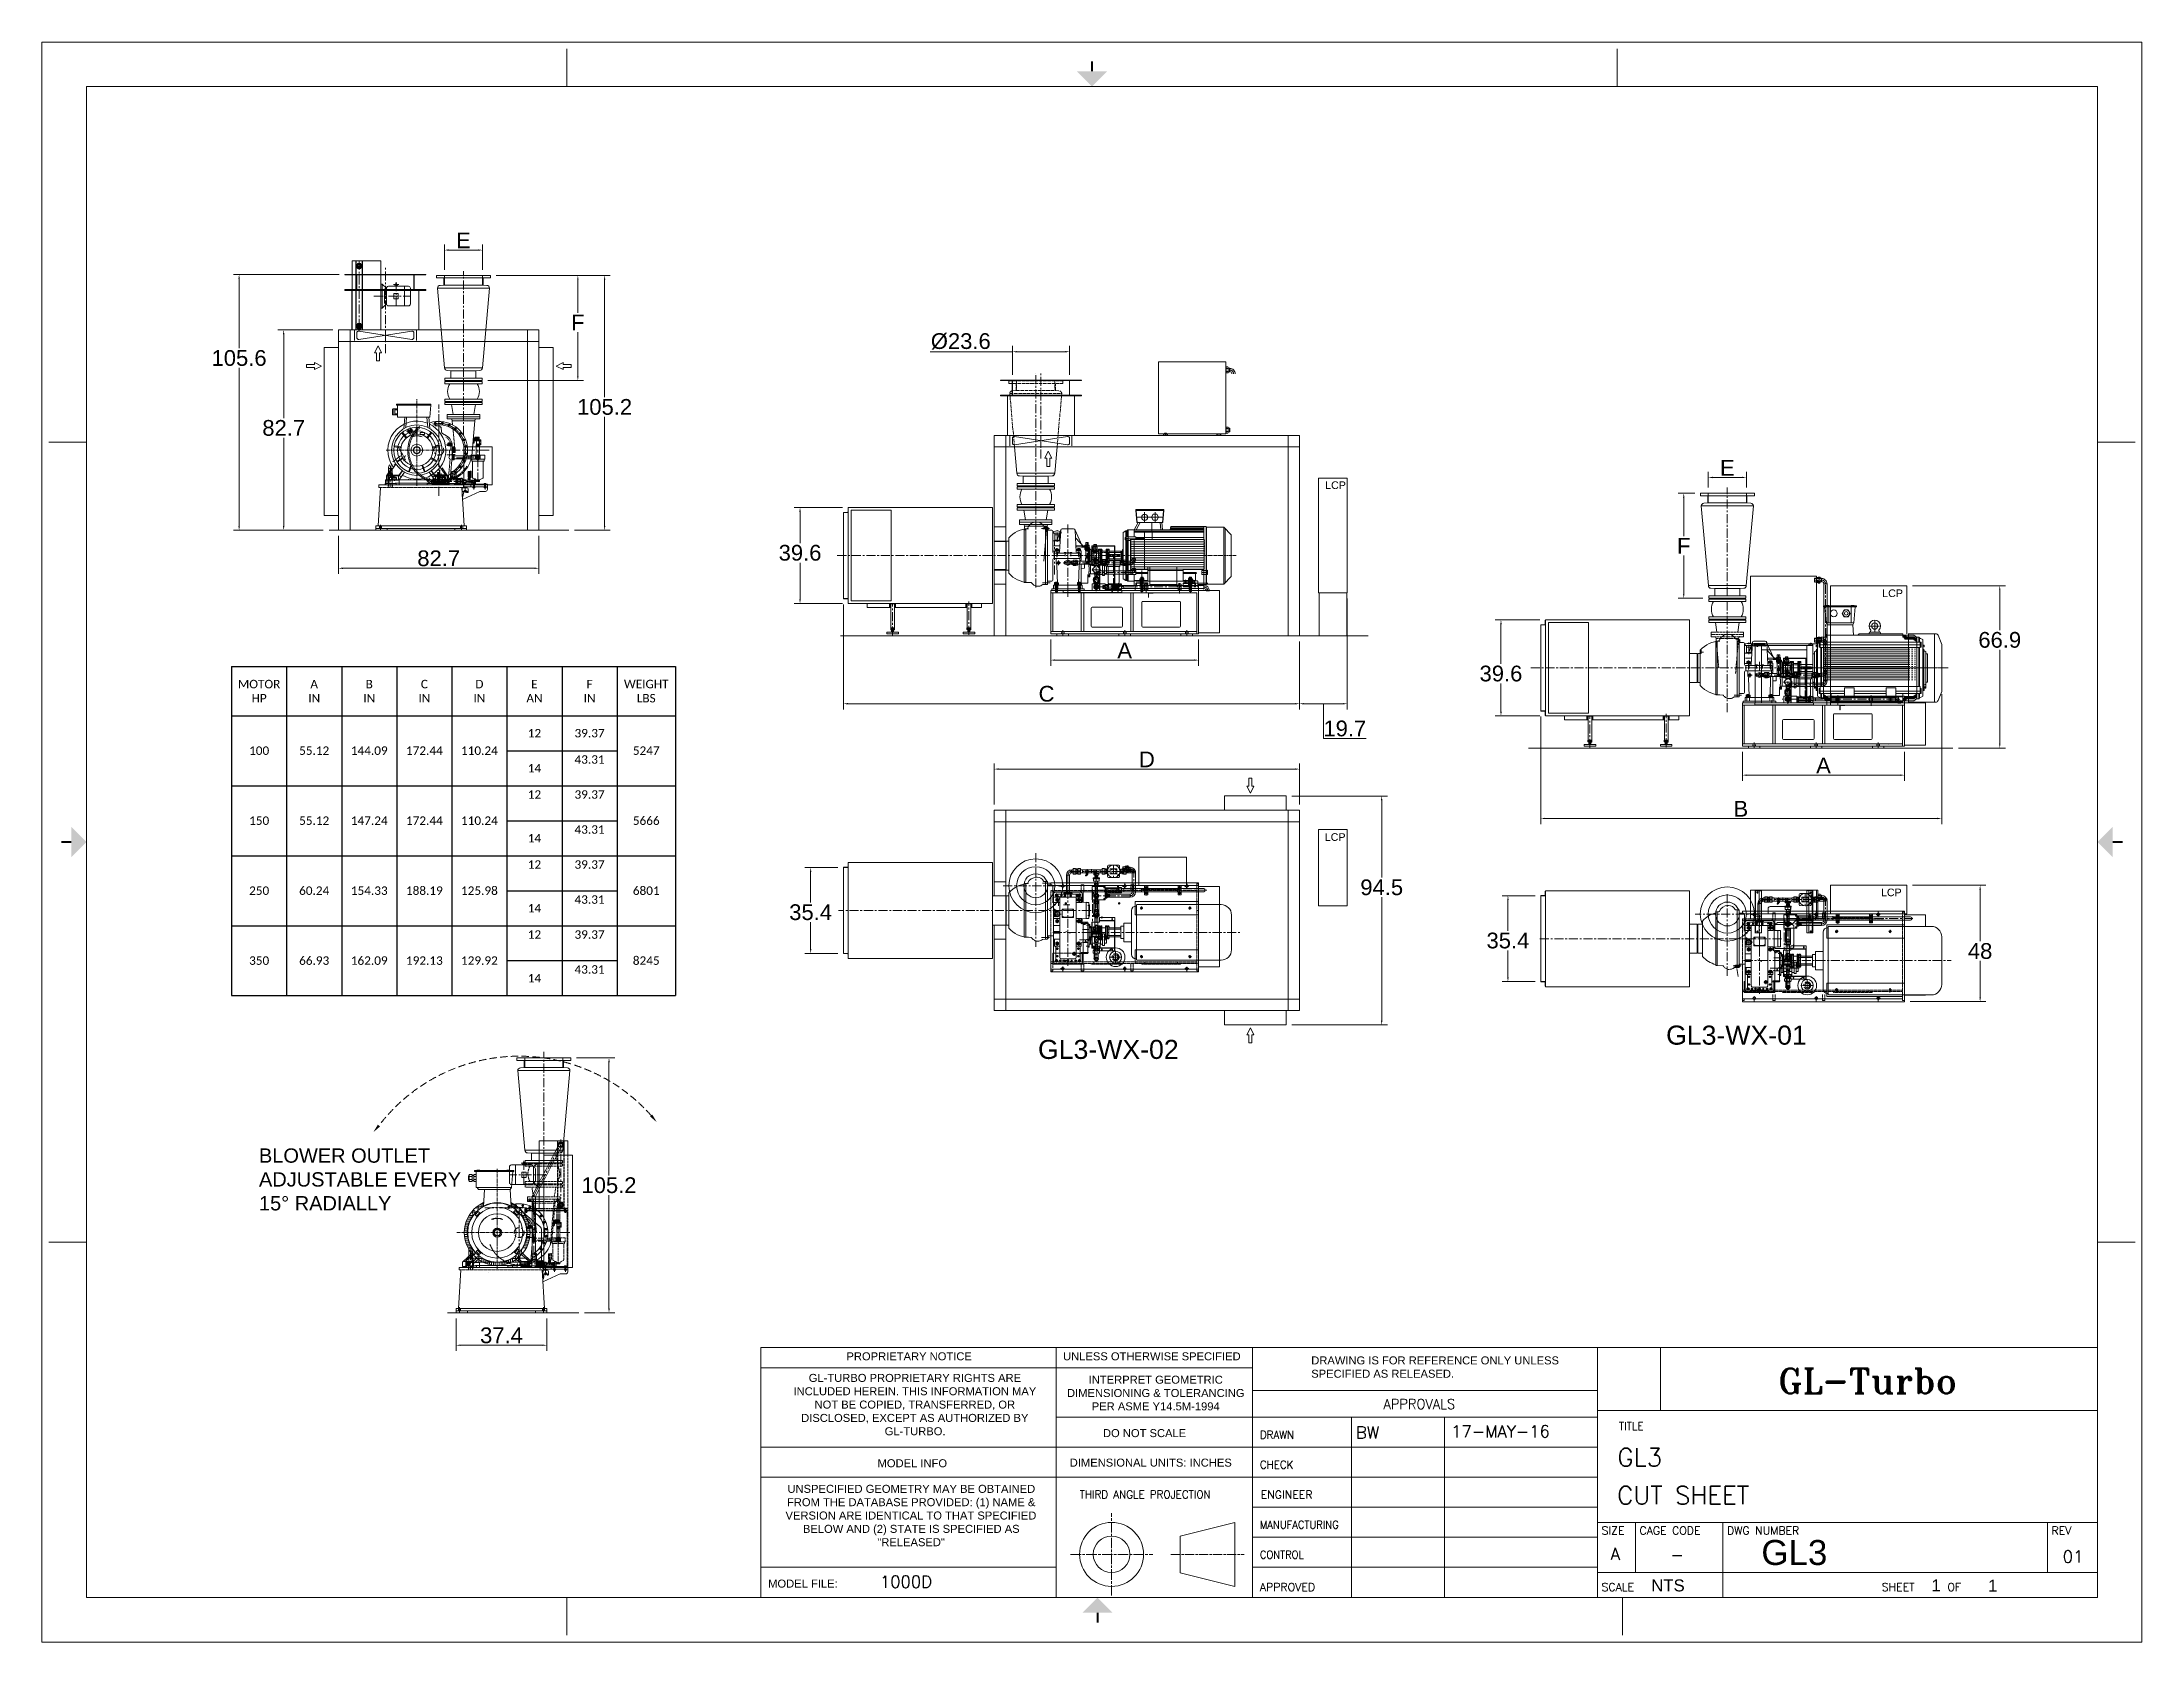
# Model space of a CAD drawing. Header units: inches. Extents: x 0 to 22015, y 0 to 16774.
import ezdxf
from ezdxf.enums import TextEntityAlignment as Align

# ---------------------------------------------------------------- set-up
doc = ezdxf.new("R2010")
doc.units = ezdxf.units.IN
doc.header["$MEASUREMENT"] = 0
for name, pattern in [('ACAD_ISO02W100', [15, 12, -3]), ('ACAD_ISO03W100', [30, 12, -18]), ('ACAD_ISO04W100', [30, 24, -3, 0, -3]), ('CENTER', [50.8, 31.75, -6.35, 6.35, -6.35]), ('CHAIN', [0.7087, 0.4724, -0.0591, 0.1181, -0.0591]), ('DASHDOT', [25.4, 12.7, -6.35, 0, -6.35]), ('DASHED', [0.75, 0.5, -0.25]), ('EB_DASH', [6, 3, -3]), ('EB_DASHDOTDOT', [45, 30, -3, 3, -3, 3, -3])]:
    doc.linetypes.add(name, pattern=pattern)
doc.layers.get('Defpoints').update_dxf_attribs({"lineweight": 5})
for name, color, linetype, lineweight in [('06___ANNOTATIONS', 7, 'Continuous', 5), ('CAXA0', 7, 'Continuous', 5), ('CAXA1', 5, 'CENTER', 5), ('CAXA2', 6, 'EB_DASH', 5), ('Title Block', 7, 'Continuous', 5), ('图层1', 1, 'ACAD_ISO04W100', 5)]:
    doc.layers.add(name, color=color, linetype=linetype, lineweight=lineweight)
doc.styles.add('ACANSTS', font='romans.shx', dxfattribs={"height": 1})
doc.styles.add('Roman', font='arial.ttf')
doc.styles.add('ROMANS', font='romant.shx', dxfattribs={"height": 3.5})
doc.styles.get("Standard").update_dxf_attribs({"font": 'arial.ttf'})
doc.dimstyles.new('ISO-25', dxfattribs={"dimscale": 30, "dimtxt": 1.5, "dimasz": 1.5, "dimexe": 2, "dimexo": 2, "dimtad": 1, "dimtih": 1, "dimtoh": 1, "dimdec": 1, "dimlfac": 0.03937, "dimdsep": 46, "dimtxsty": 'Standard', "dimcen": 2.5, "dimclrd": 7, "dimclre": 7, "dimclrt": 7, "dimadec": 0, "dimazin": 0, "dimtfac": 1, "dimtdec": 1, "dimtmove": 0, "dimatfit": 3, "dimfxl": 1, "dimlwd": 5, "dimlwe": 5, "dimarcsym": 0})

msp = doc.modelspace()

# ---------------------------------------------------------------- texts
at = {"color": 7, "linetype": 'Continuous', "lineweight": 5, "char_height": 200, "attachment_point": 1, "style": 'Roman'}
for s, insert in [('GL3-WX-01', (17026.22, 6462.08)), ('GL3-WX-02', (10441.61, 6312.69))]:
    msp.add_mtext_dynamic_manual_height_columns(s, width=3244.2481, gutter_width=1, heights=[0], dxfattribs=dict(at, insert=insert))
at = {"color": 7, "lineweight": 5, "insert": (2274.53, 5174.65), "char_height": 150, "attachment_point": 1, "style": 'Roman'}
msp.add_mtext('BLOWER OUTLET\\PADJUSTABLE EVERY \\P15%%D RADIALLY', dxfattribs=at)
at = {"layer": '06___ANNOTATIONS', "color": 7, "linetype": 'Continuous', "lineweight": 5, "char_height": 80, "width": 4297.3632, "attachment_point": 4, "style": 'Roman'}
for insert in [(13452.21, 12127.04), (19292.32, 10994.16), (13448, 8438.31), (19278.84, 7857.69)]:
    msp.add_mtext('LCP', dxfattribs=dict(at, insert=insert))

# ---------------------------------------------------------------- blocks, each defined once
blk = doc.blocks.new('*T28')
at = {"linetype": 'ByBlock', "lineweight": -2, "transparency": 16777216}
for p, q in [((0, 0), (4652, 0)), ((0, 0), (0, -3449)), ((577, 0), (577, -3449)), ((1155, 0), (1155, -3449)), ((1732, 0), (1732, -3449)), ((2309, 0), (2309, -3449)), ((2887, 0), (2887, -881)), ((3464, 0), (3464, -3449)), ((4041, 0), (4041, -3449)), ((4652, 0), (4652, -3449)), ((0, -515), (4652, -515)), ((2887, -881), (4041, -881)), ((0, -1248), (4652, -1248)), ((2887, -1248), (2887, -1615)), ((2887, -1615), (4041, -1615)), ((0, -1982), (4652, -1982)), ((2887, -1982), (2887, -2349)), ((2887, -2349), (4041, -2349)), ((0, -2716), (4652, -2716)), ((2887, -2716), (2887, -3082)), ((2887, -3082), (4041, -3082)), ((0, -3449), (2887, -3449)), ((3464, -3449), (4652, -3449))]:
    blk.add_line(p, q, dxfattribs=at)
at = {"color": 0, "linetype": 'ByBlock', "lineweight": -2, "transparency": 16777216}
for p, q in [((2887, -881), (2887, -1248)), ((2887, -1615), (2887, -1982)), ((2887, -2349), (2887, -2716)), ((2887, -3082), (2887, -3449)), ((2887, -3449), (3464, -3449))]:
    blk.add_line(p, q, dxfattribs=at)
at = {"color": 0, "linetype": 'Continuous', "lineweight": 5, "transparency": 16777216, "char_height": 88.89, "style": 'Roman'}
for s, insert, width, attachment_point in [('{\\fCalibri|b0|i0|c0|p34;MOTOR^JHP}', (289, -257), 481.33, 5), ('{\\fCalibri|b0|i0|c0|p34;A ^JIN}', (866, -257), 481.33, 5), ('{\\fCalibri|b0|i0|c0|p34;B ^JIN}', (1443, -257), 481.33, 5), ('{\\fCalibri|b0|i0|c0|p34;C ^JIN}', (2021, -257), 481.33, 5), ('{\\fCalibri|b0|i0|c0|p34;D ^JIN}', (2598, -257), 481.33, 5), ('{\\fCalibri|b0|i0|c0|p34;E ^JAN}', (3175, -257), 481.33, 5), ('{\\fCalibri|b0|i0|c0|p34;F^JIN}', (3753, -257), 481.33, 5), ('{\\fCalibri|b0|i0|c0|p34;WEIGHT^JLBS}', (4347, -257), 514.67, 5), ('{\\fCalibri|b0|i0|c0|p34;12}', (3175, -698), 481.33, 5), ('{\\fCalibri|b0|i0|c0|p34;39.37}', (3753, -698), 481.33, 5), ('{\\fCalibri|b0|i0|c0|p34;100 }', (289, -881), 481.33, 5), ('{\\fCalibri|b0|i0|c0|p34;55.12}', (866, -881), 481.33, 5), ('{\\fCalibri|b0|i0|c0|p34;144.09}', (1443, -881), 481.33, 5), ('{\\fCalibri|b0|i0|c0|p34;172.44}', (2021, -881), 481.33, 5), ('{\\fCalibri|b0|i0|c0|p34;110.24}', (2598, -881), 481.33, 5), ('{\\fCalibri|b0|i0|c0|p34;5247}', (4347, -881), 514.67, 5), ('{\\fCalibri|b0|i0|c0|p34;14}', (3175, -1065), 481.33, 5), ('{\\fCalibri|b0|i0|c0|p34;43.31}', (3753, -929), 481.33, 2), ('{\\fCalibri|b0|i0|c0|p34;12}', (3175, -1296), 481.33, 2), ('{\\fCalibri|b0|i0|c0|p34;39.37}', (3753, -1296), 481.33, 2), ('{\\fCalibri|b0|i0|c0|p34;150}', (289, -1615), 481.33, 5), ('{\\fCalibri|b0|i0|c0|p34;55.12}', (866, -1615), 481.33, 5), ('{\\fCalibri|b0|i0|c0|p34;147.24}', (1443, -1615), 481.33, 5), ('{\\fCalibri|b0|i0|c0|p34;172.44}', (2021, -1615), 481.33, 5), ('{\\fCalibri|b0|i0|c0|p34;110.24}', (2598, -1615), 481.33, 5), ('{\\fCalibri|b0|i0|c0|p34;14}', (3175, -1798), 481.33, 5), ('{\\fCalibri|b0|i0|c0|p34;43.31}', (3753, -1663), 481.33, 2), ('{\\fCalibri|b0|i0|c0|p34;5666}', (4347, -1615), 514.67, 5), ('{\\fCalibri|b0|i0|c0|p34;12}', (3175, -2030), 481.33, 2), ('{\\fCalibri|b0|i0|c0|p34;39.37}', (3753, -2030), 481.33, 2), ('{\\fCalibri|b0|i0|c0|p34;250 }', (289, -2349), 481.33, 5), ('{\\fCalibri|b0|i0|c0|p34;60.24}', (866, -2349), 481.33, 5), ('{\\fCalibri|b0|i0|c0|p34;154.33}', (1443, -2349), 481.33, 5), ('{\\fCalibri|b0|i0|c0|p34;188.19}', (2021, -2349), 481.33, 5), ('{\\fCalibri|b0|i0|c0|p34;125.98}', (2598, -2349), 481.33, 5), ('{\\fCalibri|b0|i0|c0|p34;43.31}', (3753, -2397), 481.33, 2), ('{\\fCalibri|b0|i0|c0|p34;6801}', (4347, -2349), 514.67, 5), ('{\\fCalibri|b0|i0|c0|p34;14}', (3175, -2532), 481.33, 5), ('{\\fCalibri|b0|i0|c0|p34;12}', (3175, -2764), 481.33, 2), ('{\\fCalibri|b0|i0|c0|p34;39.37}', (3753, -2764), 481.33, 2), ('{\\fCalibri|b0|i0|c0|p34;350}', (289, -3082), 481.33, 5), ('{\\fCalibri|b0|i0|c0|p34;66.93}', (866, -3082), 481.33, 5), ('{\\fCalibri|b0|i0|c0|p34;162.09}', (1443, -3082), 481.33, 5), ('{\\fCalibri|b0|i0|c0|p34;192.13}', (2021, -3082), 481.33, 5), ('{\\fCalibri|b0|i0|c0|p34;129.92}', (2598, -3082), 481.33, 5), ('{\\fCalibri|b0|i0|c0|p34;8245}', (4347, -3082), 514.67, 5), ('{\\fCalibri|b0|i0|c0|p34;14}', (3175, -3266), 481.33, 5), ('{\\fCalibri|b0|i0|c0|p34;43.31}', (3753, -3130), 481.33, 2)]:
    blk.add_mtext(s, dxfattribs=dict(at, insert=insert, width=width, attachment_point=attachment_point))
blk = doc.blocks.new('*D39')
at = {"color": 7, "linetype": 'Continuous', "lineweight": 5, "transparency": 16777216}
for p, q in [((4761, 14326), (5958, 14326)), ((5898, 14281), (5898, 13050)), ((5898, 11700), (5898, 12844)), ((5584, 11655), (5958, 11655))]:
    blk.add_line(p, q, dxfattribs=at)
at = {"color": 7, "transparency": 16777216}
for points in [[(5891, 14281), (5906, 14281), (5898, 14326)], [(5891, 11700), (5906, 11700), (5898, 11655)]]:
    blk.add_solid(points, dxfattribs=at)
at = {"layer": 'Defpoints', "color": 0, "transparency": 16777216}
for p in [(4701, 14326), (5898, 14326), (5524, 11655)]:
    blk.add_point(p, dxfattribs=at)
at = {"color": 7, "lineweight": 5, "transparency": 16777216, "insert": (5898, 12947), "char_height": 165, "attachment_point": 5, "style": 'Roman'}
blk.add_mtext('105.2', dxfattribs=at)
blk = doc.blocks.new('*D29')
at = {"color": 7, "linetype": 'Continuous', "lineweight": 5, "transparency": 16777216}
for p, q in [((3049, 13755), (2474, 13755)), ((2534, 13710), (2534, 12830)), ((2534, 11700), (2534, 12624)), ((2949, 11655), (2474, 11655))]:
    blk.add_line(p, q, dxfattribs=at)
at = {"color": 7, "transparency": 16777216}
for points in [[(2526, 13710), (2541, 13710), (2534, 13755)], [(2526, 11700), (2541, 11700), (2534, 11655)]]:
    blk.add_solid(points, dxfattribs=at)
at = {"layer": 'Defpoints', "color": 0, "transparency": 16777216}
for p in [(3109, 13755), (2534, 11655), (3009, 11655)]:
    blk.add_point(p, dxfattribs=at)
at = {"color": 7, "lineweight": 5, "transparency": 16777216, "insert": (2534, 12727), "char_height": 165, "attachment_point": 5, "style": 'Roman'}
blk.add_mtext('82.7', dxfattribs=at)
blk = doc.blocks.new('*D40')
at = {"color": 7, "linetype": 'Continuous', "lineweight": 5, "transparency": 16777216}
for p, q in [((3114, 14337), (2006, 14337)), ((2066, 14292), (2066, 13563)), ((2066, 11700), (2066, 13357)), ((2949, 11655), (2006, 11655))]:
    blk.add_line(p, q, dxfattribs=at)
at = {"color": 7, "transparency": 16777216}
for points in [[(2059, 14292), (2074, 14292), (2066, 14337)], [(2059, 11700), (2074, 11700), (2066, 11655)]]:
    blk.add_solid(points, dxfattribs=at)
at = {"layer": 'Defpoints', "color": 0, "transparency": 16777216}
for p in [(3174, 14337), (2066, 11655), (3009, 11655)]:
    blk.add_point(p, dxfattribs=at)
at = {"color": 7, "lineweight": 5, "transparency": 16777216, "insert": (2066, 13460), "char_height": 165, "attachment_point": 5, "style": 'Roman'}
blk.add_mtext('105.6', dxfattribs=at)
blk = doc.blocks.new('*D41')
at = {"color": 7, "linetype": 'Continuous', "lineweight": 5, "transparency": 16777216}
for p, q in [((3109, 11595), (3109, 11197)), ((5209, 11595), (5209, 11197)), ((3154, 11257), (5164, 11257))]:
    blk.add_line(p, q, dxfattribs=at)
at = {"color": 7, "transparency": 16777216}
for points in [[(3154, 11264), (3154, 11249), (3109, 11257)], [(5164, 11264), (5164, 11249), (5209, 11257)]]:
    blk.add_solid(points, dxfattribs=at)
at = {"layer": 'Defpoints', "color": 0, "transparency": 16777216}
for p in [(3109, 11655), (5209, 11655), (5209, 11257)]:
    blk.add_point(p, dxfattribs=at)
at = {"color": 7, "lineweight": 5, "transparency": 16777216, "insert": (4159, 11360), "char_height": 165, "attachment_point": 5, "style": 'Roman'}
blk.add_mtext('82.7', dxfattribs=at)
blk = doc.blocks.new('*D42')
at = {"color": 7, "linetype": 'Continuous', "lineweight": 5, "transparency": 16777216}
for p, q in [((8403, 10877), (8403, 9776)), ((13183, 10490), (13183, 9776)), ((8448, 9836), (13138, 9836))]:
    blk.add_line(p, q, dxfattribs=at)
at = {"color": 7, "transparency": 16777216}
for points in [[(8448, 9844), (8448, 9829), (8403, 9836)], [(13138, 9844), (13138, 9829), (13183, 9836)]]:
    blk.add_solid(points, dxfattribs=at)
at = {"layer": 'Defpoints', "color": 0, "transparency": 16777216}
for p in [(8403, 10937), (13183, 10550), (13183, 9836)]:
    blk.add_point(p, dxfattribs=at)
at = {"color": 7, "lineweight": 5, "transparency": 16777216, "insert": (10531, 9940), "char_height": 165, "attachment_point": 5, "style": 'Roman'}
blk.add_mtext('C', dxfattribs=at)
blk = doc.blocks.new('*D43')
at = {"color": 7, "linetype": 'Continuous', "lineweight": 5, "transparency": 16777216}
for p, q in [((10575, 10510), (10575, 10234)), ((12125, 10510), (12125, 10234)), ((10620, 10294), (12080, 10294))]:
    blk.add_line(p, q, dxfattribs=at)
at = {"color": 7, "transparency": 16777216}
for points in [[(10620, 10301), (10620, 10286), (10575, 10294)], [(12080, 10301), (12080, 10286), (12125, 10294)]]:
    blk.add_solid(points, dxfattribs=at)
at = {"layer": 'Defpoints', "color": 0, "transparency": 16777216}
for p in [(10575, 10570), (12125, 10570), (12125, 10294)]:
    blk.add_point(p, dxfattribs=at)
at = {"color": 7, "lineweight": 5, "transparency": 16777216, "insert": (11350, 10395), "char_height": 165, "attachment_point": 5, "style": 'Roman'}
blk.add_mtext('A', dxfattribs=at)
blk = doc.blocks.new('*D44')
at = {"color": 7, "linetype": 'Continuous', "lineweight": 5, "transparency": 16777216}
for p, q in [((13683, 10940), (13683, 9776)), ((13183, 10490), (13183, 9776)), ((13228, 9836), (13638, 9836)), ((13433, 9836), (13433, 9473)), ((13433, 9473), (13883, 9473))]:
    blk.add_line(p, q, dxfattribs=at)
at = {"color": 7, "transparency": 16777216}
for points in [[(13228, 9844), (13228, 9829), (13183, 9836)], [(13638, 9844), (13638, 9829), (13683, 9836)]]:
    blk.add_solid(points, dxfattribs=at)
at = {"layer": 'Defpoints', "color": 0, "transparency": 16777216}
for p in [(13683, 11000), (13183, 10550), (13683, 9836)]:
    blk.add_point(p, dxfattribs=at)
at = {"color": 7, "lineweight": 5, "transparency": 16777216, "insert": (13658, 9576), "char_height": 165, "attachment_point": 5, "style": 'Roman'}
blk.add_mtext('19.7', dxfattribs=at)
blk = doc.blocks.new('*D45')
at = {"color": 7, "linetype": 'Continuous', "lineweight": 5, "transparency": 16777216}
for p, q in [((9983, 8779), (9983, 9211)), ((10028, 9151), (13138, 9151)), ((13183, 8779), (13183, 9211))]:
    blk.add_line(p, q, dxfattribs=at)
at = {"color": 7, "transparency": 16777216}
for points in [[(10028, 9159), (10028, 9144), (9983, 9151)], [(13138, 9159), (13138, 9144), (13183, 9151)]]:
    blk.add_solid(points, dxfattribs=at)
at = {"layer": 'Defpoints', "color": 0, "transparency": 16777216}
for p in [(13183, 9151), (9983, 8719), (13183, 8719)]:
    blk.add_point(p, dxfattribs=at)
at = {"color": 7, "lineweight": 5, "transparency": 16777216, "insert": (11583, 9253), "char_height": 165, "attachment_point": 5, "style": 'Roman'}
blk.add_mtext('D', dxfattribs=at)
blk = doc.blocks.new('*D46')
at = {"color": 7, "linetype": 'Continuous', "lineweight": 5, "transparency": 16777216}
for p, q in [((13103, 8869), (14105, 8869)), ((14045, 8824), (14045, 8014)), ((14045, 6514), (14045, 7808)), ((13103, 6469), (14105, 6469))]:
    blk.add_line(p, q, dxfattribs=at)
at = {"color": 7, "transparency": 16777216}
for points in [[(14037, 8824), (14052, 8824), (14045, 8869)], [(14037, 6514), (14052, 6514), (14045, 6469)]]:
    blk.add_solid(points, dxfattribs=at)
at = {"layer": 'Defpoints', "color": 0, "transparency": 16777216}
for p in [(13043, 8869), (13043, 6469), (14045, 6469)]:
    blk.add_point(p, dxfattribs=at)
at = {"color": 7, "lineweight": 5, "transparency": 16777216, "insert": (14045, 7911), "char_height": 165, "attachment_point": 5, "style": 'Roman'}
blk.add_mtext('94.5', dxfattribs=at)
blk = doc.blocks.new('*D30')
at = {"color": 7, "linetype": 'Continuous', "lineweight": 5, "transparency": 16777216}
for p, q in [((4218, 14386), (4218, 14652)), ((4263, 14592), (4573, 14592)), ((4618, 14386), (4618, 14652))]:
    blk.add_line(p, q, dxfattribs=at)
at = {"color": 7, "transparency": 16777216}
for points in [[(4263, 14600), (4263, 14585), (4218, 14592)], [(4573, 14600), (4573, 14585), (4618, 14592)]]:
    blk.add_solid(points, dxfattribs=at)
at = {"layer": 'Defpoints', "color": 0, "transparency": 16777216}
for p in [(4618, 14592), (4218, 14326), (4618, 14326)]:
    blk.add_point(p, dxfattribs=at)
at = {"color": 7, "lineweight": 5, "transparency": 16777216, "insert": (4418, 14694), "char_height": 165, "attachment_point": 5, "style": 'Roman'}
blk.add_mtext('E', dxfattribs=at)
blk = doc.blocks.new('*D31')
at = {"color": 7, "linetype": 'Continuous', "lineweight": 5, "transparency": 16777216}
for p, q in [((4761, 14326), (5678, 14326)), ((5618, 14281), (5618, 13935)), ((5618, 13271), (5618, 13732)), ((4674, 13226), (5678, 13226))]:
    blk.add_line(p, q, dxfattribs=at)
at = {"color": 7, "transparency": 16777216}
for points in [[(5610, 14281), (5625, 14281), (5618, 14326)], [(5610, 13271), (5625, 13271), (5618, 13226)]]:
    blk.add_solid(points, dxfattribs=at)
at = {"layer": 'Defpoints', "color": 0, "transparency": 16777216}
for p in [(4701, 14326), (4614, 13226), (5618, 13226)]:
    blk.add_point(p, dxfattribs=at)
at = {"color": 7, "lineweight": 5, "transparency": 16777216, "insert": (5618, 13834), "char_height": 165, "attachment_point": 5, "style": 'Roman'}
blk.add_mtext('F', dxfattribs=at)
blk = doc.blocks.new('*D32')
at = {"color": 7, "linetype": 'Continuous', "lineweight": 5, "transparency": 16777216}
for p, q in [((9310, 13527), (10174, 13527)), ((10174, 13284), (10174, 13587)), ((10219, 13527), (10728, 13527)), ((10773, 13284), (10773, 13587))]:
    blk.add_line(p, q, dxfattribs=at)
at = {"color": 7, "transparency": 16777216}
for points in [[(10219, 13534), (10219, 13519), (10174, 13527)], [(10728, 13534), (10728, 13519), (10773, 13527)]]:
    blk.add_solid(points, dxfattribs=at)
at = {"layer": 'Defpoints', "color": 0, "transparency": 16777216}
for p in [(10773, 13527), (10174, 13224), (10773, 13224)]:
    blk.add_point(p, dxfattribs=at)
at = {"color": 7, "lineweight": 5, "transparency": 16777216, "insert": (9632, 13635), "char_height": 165, "attachment_point": 5, "style": 'Roman'}
blk.add_mtext('%%C23.6', dxfattribs=at)
blk = doc.blocks.new('*D47')
at = {"color": 7, "linetype": 'Continuous', "lineweight": 5, "transparency": 16777216}
for p, q in [((8393, 11893), (7887, 11893)), ((7947, 11848), (7947, 11521)), ((7947, 10932), (7947, 11315)), ((8393, 10887), (7887, 10887))]:
    blk.add_line(p, q, dxfattribs=at)
at = {"color": 7, "transparency": 16777216}
for points in [[(7939, 11848), (7954, 11848), (7947, 11893)], [(7939, 10932), (7954, 10932), (7947, 10887)]]:
    blk.add_solid(points, dxfattribs=at)
at = {"layer": 'Defpoints', "color": 0, "transparency": 16777216}
for p in [(8453, 11893), (7947, 10887), (8453, 10887)]:
    blk.add_point(p, dxfattribs=at)
at = {"color": 7, "lineweight": 5, "transparency": 16777216, "insert": (7947, 11418), "char_height": 165, "attachment_point": 5, "style": 'Roman'}
blk.add_mtext('39.6', dxfattribs=at)
blk = doc.blocks.new('*D50')
at = {"color": 7, "linetype": 'Continuous', "lineweight": 5, "transparency": 16777216}
for p, q in [((4342, 3392), (4342, 3051)), ((5292, 3392), (5292, 3051)), ((4387, 3111), (5247, 3111))]:
    blk.add_line(p, q, dxfattribs=at)
at = {"color": 7, "transparency": 16777216}
for points in [[(4387, 3119), (4387, 3104), (4342, 3111)], [(5247, 3119), (5247, 3104), (5292, 3111)]]:
    blk.add_solid(points, dxfattribs=at)
at = {"layer": 'Defpoints', "color": 0, "transparency": 16777216}
for p in [(4342, 3452), (5292, 3452), (5292, 3111)]:
    blk.add_point(p, dxfattribs=at)
at = {"color": 7, "lineweight": 5, "transparency": 16777216, "insert": (4817, 3214), "char_height": 165, "attachment_point": 5, "style": 'Roman'}
blk.add_mtext('37.4', dxfattribs=at)
blk = doc.blocks.new('*D51')
at = {"color": 7, "linetype": 'Continuous', "lineweight": 5, "transparency": 16777216}
for p, q in [((5604, 6123), (6004, 6123)), ((5944, 6078), (5944, 4891)), ((5944, 3497), (5944, 4685)), ((5689, 3452), (6004, 3452))]:
    blk.add_line(p, q, dxfattribs=at)
at = {"color": 7, "transparency": 16777216}
for points in [[(5937, 6078), (5952, 6078), (5944, 6123)], [(5937, 3497), (5952, 3497), (5944, 3452)]]:
    blk.add_solid(points, dxfattribs=at)
at = {"layer": 'Defpoints', "color": 0, "transparency": 16777216}
for p in [(5544, 6123), (5944, 6123), (5629, 3452)]:
    blk.add_point(p, dxfattribs=at)
at = {"color": 7, "lineweight": 5, "transparency": 16777216, "insert": (5944, 4788), "char_height": 165, "attachment_point": 5, "style": 'Roman'}
blk.add_mtext('105.2', dxfattribs=at)
blk = doc.blocks.new('*D37')
at = {"color": 7, "linetype": 'Continuous', "lineweight": 5, "transparency": 16777216}
for p, q in [((15703, 10715), (15235, 10715)), ((15295, 10670), (15295, 10255)), ((15295, 9754), (15295, 10049)), ((15703, 9709), (15235, 9709))]:
    blk.add_line(p, q, dxfattribs=at)
at = {"color": 7, "transparency": 16777216}
for points in [[(15288, 10670), (15303, 10670), (15295, 10715)], [(15288, 9754), (15303, 9754), (15295, 9709)]]:
    blk.add_solid(points, dxfattribs=at)
at = {"layer": 'Defpoints', "color": 0, "transparency": 16777216}
for p in [(15295, 10715), (15763, 10715), (15763, 9709)]:
    blk.add_point(p, dxfattribs=at)
at = {"color": 7, "lineweight": 5, "transparency": 16777216, "insert": (15295, 10152), "char_height": 165, "attachment_point": 5, "style": 'Roman'}
blk.add_mtext('39.6', dxfattribs=at)
blk = doc.blocks.new('*D52')
at = {"color": 7, "linetype": 'Continuous', "lineweight": 5, "transparency": 16777216}
for p, q in [((19609, 11072), (20584, 11072)), ((20524, 11027), (20524, 10608)), ((20524, 9417), (20524, 10402)), ((20093, 9372), (20584, 9372))]:
    blk.add_line(p, q, dxfattribs=at)
at = {"color": 7, "transparency": 16777216}
for points in [[(20517, 11027), (20532, 11027), (20524, 11072)], [(20517, 9417), (20532, 9417), (20524, 9372)]]:
    blk.add_solid(points, dxfattribs=at)
at = {"layer": 'Defpoints', "color": 0, "transparency": 16777216}
for p in [(19549, 11072), (20033, 9372), (20524, 9372)]:
    blk.add_point(p, dxfattribs=at)
at = {"color": 7, "lineweight": 5, "transparency": 16777216, "insert": (20524, 10505), "char_height": 165, "attachment_point": 5, "style": 'Roman'}
blk.add_mtext('66.9', dxfattribs=at)
blk = doc.blocks.new('*D48')
at = {"color": 7, "linetype": 'Continuous', "lineweight": 5, "transparency": 16777216}
for p, q in [((15653, 7823), (15308, 7823)), ((15368, 7778), (15368, 7456)), ((15368, 6968), (15368, 7250)), ((15653, 6923), (15308, 6923))]:
    blk.add_line(p, q, dxfattribs=at)
at = {"color": 7, "transparency": 16777216}
for points in [[(15361, 7778), (15376, 7778), (15368, 7823)], [(15361, 6968), (15376, 6968), (15368, 6923)]]:
    blk.add_solid(points, dxfattribs=at)
at = {"layer": 'Defpoints', "color": 0, "transparency": 16777216}
for p in [(15713, 7823), (15368, 6923), (15713, 6923)]:
    blk.add_point(p, dxfattribs=at)
at = {"color": 7, "lineweight": 5, "transparency": 16777216, "insert": (15368, 7353), "char_height": 165, "attachment_point": 5, "style": 'Roman'}
blk.add_mtext('35.4', dxfattribs=at)
blk = doc.blocks.new('*D49')
at = {"color": 7, "linetype": 'Continuous', "lineweight": 5, "transparency": 16777216}
for p, q in [((19609, 7933), (20378, 7933)), ((20318, 7888), (20318, 7346)), ((20318, 6758), (20318, 7140)), ((19586, 6713), (20378, 6713))]:
    blk.add_line(p, q, dxfattribs=at)
at = {"color": 7, "transparency": 16777216}
for points in [[(20311, 7888), (20326, 7888), (20318, 7933)], [(20311, 6758), (20326, 6758), (20318, 6713)]]:
    blk.add_solid(points, dxfattribs=at)
at = {"layer": 'Defpoints', "color": 0, "transparency": 16777216}
for p in [(19549, 7933), (19526, 6713), (20318, 6713)]:
    blk.add_point(p, dxfattribs=at)
at = {"color": 7, "lineweight": 5, "transparency": 16777216, "insert": (20318, 7243), "char_height": 165, "attachment_point": 5, "style": 'Roman'}
blk.add_mtext('48', dxfattribs=at)
blk = doc.blocks.new('*D33')
at = {"color": 7, "linetype": 'Continuous', "lineweight": 5, "transparency": 16777216}
for p, q in [((17468, 12103), (17468, 12269)), ((17513, 12209), (17823, 12209)), ((17868, 12103), (17868, 12269))]:
    blk.add_line(p, q, dxfattribs=at)
at = {"color": 7, "transparency": 16777216}
for points in [[(17513, 12216), (17513, 12201), (17468, 12209)], [(17823, 12216), (17823, 12201), (17868, 12209)]]:
    blk.add_solid(points, dxfattribs=at)
at = {"layer": 'Defpoints', "color": 0, "transparency": 16777216}
for p in [(17868, 12209), (17468, 12043), (17868, 12043)]:
    blk.add_point(p, dxfattribs=at)
at = {"color": 7, "lineweight": 5, "transparency": 16777216, "insert": (17668, 12310), "char_height": 165, "attachment_point": 5, "style": 'Roman'}
blk.add_mtext('E', dxfattribs=at)
blk = doc.blocks.new('*D34')
at = {"color": 7, "linetype": 'Continuous', "lineweight": 5, "transparency": 16777216}
for p, q in [((17326, 12043), (17151, 12043)), ((17211, 11998), (17211, 11594)), ((17211, 10988), (17211, 11392)), ((17413, 10943), (17151, 10943))]:
    blk.add_line(p, q, dxfattribs=at)
at = {"color": 7, "transparency": 16777216}
for points in [[(17204, 11998), (17219, 11998), (17211, 12043)], [(17204, 10988), (17219, 10988), (17211, 10943)]]:
    blk.add_solid(points, dxfattribs=at)
at = {"layer": 'Defpoints', "color": 0, "transparency": 16777216}
for p in [(17386, 12043), (17211, 10943), (17473, 10943)]:
    blk.add_point(p, dxfattribs=at)
at = {"color": 7, "lineweight": 5, "transparency": 16777216, "insert": (17211, 11493), "char_height": 165, "attachment_point": 5, "style": 'Roman'}
blk.add_mtext('F', dxfattribs=at)
blk = doc.blocks.new('*D35')
at = {"color": 7, "linetype": 'Continuous', "lineweight": 5, "transparency": 16777216}
for p, q in [((17826, 9332), (17826, 9028)), ((19526, 9333), (19526, 9028)), ((17871, 9088), (19481, 9088))]:
    blk.add_line(p, q, dxfattribs=at)
at = {"color": 7, "transparency": 16777216}
for points in [[(17871, 9095), (17871, 9080), (17826, 9088)], [(19481, 9095), (19481, 9080), (19526, 9088)]]:
    blk.add_solid(points, dxfattribs=at)
at = {"layer": 'Defpoints', "color": 0, "transparency": 16777216}
for p in [(17826, 9392), (19526, 9393), (19526, 9088)]:
    blk.add_point(p, dxfattribs=at)
at = {"color": 7, "lineweight": 5, "transparency": 16777216, "insert": (18676, 9189), "char_height": 165, "attachment_point": 5, "style": 'Roman'}
blk.add_mtext('A', dxfattribs=at)
blk = doc.blocks.new('*D36')
at = {"color": 7, "linetype": 'Continuous', "lineweight": 5, "transparency": 16777216}
for p, q in [((19916, 9935), (19916, 8573)), ((15713, 9703), (15713, 8573)), ((15758, 8633), (19871, 8633))]:
    blk.add_line(p, q, dxfattribs=at)
at = {"color": 7, "transparency": 16777216}
for points in [[(15758, 8641), (15758, 8626), (15713, 8633)], [(19871, 8641), (19871, 8626), (19916, 8633)]]:
    blk.add_solid(points, dxfattribs=at)
at = {"layer": 'Defpoints', "color": 0, "transparency": 16777216}
for p in [(19916, 9995), (15713, 9763), (19916, 8633)]:
    blk.add_point(p, dxfattribs=at)
at = {"color": 7, "lineweight": 5, "transparency": 16777216, "insert": (17810, 8735), "char_height": 165, "attachment_point": 5, "style": 'Roman'}
blk.add_mtext('B', dxfattribs=at)
blk = doc.blocks.new('*D38')
at = {"color": 7, "linetype": 'Continuous', "lineweight": 5, "transparency": 16777216}
for p, q in [((8343, 8119), (7998, 8119)), ((8058, 8074), (8058, 7753)), ((8058, 7264), (8058, 7547)), ((8343, 7219), (7998, 7219))]:
    blk.add_line(p, q, dxfattribs=at)
at = {"color": 7, "transparency": 16777216}
for points in [[(8051, 8074), (8066, 8074), (8058, 8119)], [(8051, 7264), (8066, 7264), (8058, 7219)]]:
    blk.add_solid(points, dxfattribs=at)
at = {"layer": 'Defpoints', "color": 0, "transparency": 16777216}
for p in [(8403, 8119), (8058, 7219), (8403, 7219)]:
    blk.add_point(p, dxfattribs=at)
at = {"color": 7, "lineweight": 5, "transparency": 16777216, "insert": (8058, 7650), "char_height": 165, "attachment_point": 5, "style": 'Roman'}
blk.add_mtext('35.4', dxfattribs=at)
blk = doc.blocks.new('LONE STAR BLOWER TITLE BLOCK (SIZE A)')
at = {"lineweight": 15}
for p, q in [((17.5, 2.604), (17.5, 3.312)), ((17.5, 3.312), (18.209, 3.312)), ((18.209, 2.604), (18.209, 3.312)), ((18.209, 2.604), (17.5, 2.604))]:
    blk.add_line(p, q, dxfattribs=at)
at = {"layer": 'Title Block', "lineweight": 15}
for p, q in [((23.625, 18), (0, 18)), ((0, 18), (0, 0)), ((23.625, 0), (23.625, 18)), ((5.906, 17.5), (5.906, 17.922)), ((17.719, 17.5), (17.719, 17.922)), ((23.125, 17.5), (0.5, 17.5)), ((23.125, 17.5), (0.5, 17.5)), ((0.5, 17.5), (0.5, 0.5)), ((0.5, 17.291), (0.5, 17.5)), ((0.5, 17.5), (1.089, 17.5)), ((23.125, 0.5), (23.125, 17.5)), ((0.5, 17.291), (0.5, 14.218)), ((0.078, 13.5), (0.5, 13.5)), ((23.125, 13.5), (23.547, 13.5)), ((0.078, 4.5), (0.5, 4.5)), ((23.125, 4.5), (23.547, 4.5)), ((23.125, 3.312), (8.087, 3.312)), ((8.087, 3.312), (8.087, 0.5)), ((23.125, 3.312), (9.093, 3.312)), ((11.409, 3.312), (11.409, 0.5)), ((13.618, 3.312), (13.618, 0.5)), ((17.5, 0.5), (17.5, 3.312)), ((23.125, 0.5), (23.125, 3.312)), ((13.618, 3.083), (8.087, 3.083)), ((17.5, 2.829), (13.618, 2.829)), ((23.125, 2.604), (17.5, 2.604)), ((17.5, 2.529), (11.409, 2.529)), ((14.732, 0.504), (14.732, 2.529)), ((15.78, 0.504), (15.78, 2.529)), ((17.5, 2.192), (8.087, 2.192)), ((17.5, 1.854), (8.087, 1.854)), ((17.5, 1.517), (13.618, 1.517)), ((12.804, 1.191), (13.421, 1.345)), ((12.804, 0.78), (12.804, 1.191)), ((13.421, 1.345), (13.421, 0.626)), ((23.125, 1.344), (17.5, 1.344)), ((17.927, 1.344), (17.927, 0.781)), ((18.909, 1.344), (18.909, 0.5)), ((22.562, 1.344), (22.562, 0.781)), ((17.5, 1.179), (13.618, 1.179)), ((11.409, 0.842), (8.087, 0.842)), ((13.421, 0.626), (12.804, 0.78)), ((17.5, 0.842), (13.618, 0.842)), ((23.125, 0.781), (17.5, 0.781)), ((0.5, 0.5), (23.125, 0.5)), ((5.906, 0.078), (5.906, 0.5)), ((15.025, 0.5), (23.125, 0.5)), ((17.781, 0.078), (17.781, 0.5)), ((0, 0), (23.625, 0))]:
    blk.add_line(p, q, dxfattribs=at)
at = {"layer": 'Title Block', "linetype": 'CHAIN', "lineweight": 15, "ltscale": 0.249886}
for p, q in [((12.033, 0.523), (12.033, 1.448)), ((11.571, 0.986), (12.496, 0.986))]:
    blk.add_line(p, q, dxfattribs=at)
at = {"layer": 'Title Block', "linetype": 'CHAIN', "lineweight": 15, "ltscale": 0.22211}
blk.add_line((12.701, 0.986), (13.524, 0.986), dxfattribs=at)
at = {"layer": 'Title Block', "lineweight": 15, "const_width": 0.0225}
for points in [[(11.812, 17.781), (11.812, 17.669)], [(0.219, 9), (0.331, 9)], [(23.406, 9), (23.294, 9)], [(11.875, 0.219), (11.875, 0.331)]]:
    blk.add_lwpolyline(points, dxfattribs=at)
at = {"layer": 'Title Block', "lineweight": 15}
for radius in [0.36, 0.206]:
    blk.add_circle((12.033, 0.986), radius, dxfattribs=at)
for points in [[(11.644, 17.669), (11.981, 17.669), (11.812, 17.5)], [(0.331, 8.831), (0.331, 9.169), (0.5, 9)], [(23.294, 8.831), (23.294, 9.169), (23.125, 9)], [(11.706, 0.331), (12.044, 0.331), (11.875, 0.5)]]:
    blk.add_solid(points, dxfattribs=at)
at = {"layer": 'Title Block', "lineweight": 15, "style": 'ACANSTS'}
for s, height, width, p in [('APPROVALS', 0.1125, 0.951562, (15.091, 2.621)), ('DRAWN', 0.09, 0.942857, (13.701, 2.287)), ('TITLE', 0.09, 0.942857, (17.741, 2.384)), ('THIRD ANGLE PROJECTION', 0.09, 0.942857, (11.674, 1.615))]:
    blk.add_text(s, height=height, dxfattribs=dict(at, width=width)).set_placement(p)
for s, width, p in [('CHECK', 0.942857, (13.701, 1.995)), ('MANUFACTURING', 0.90932, (13.701, 1.32)), ('CONTROL', 0.90932, (13.701, 0.982))]:
    blk.add_text(s, height=0.09, dxfattribs=dict(at, width=width)).set_placement(p, align=Align.MIDDLE_LEFT)
for s, p in [('ENGINEER', (13.711, 1.658)), ('APPROVED', (13.701, 0.618)), ('SCALE', (17.545, 0.618)), ('SHEET     OF', (20.697, 0.618))]:
    blk.add_text(s, height=0.09, dxfattribs=at).set_placement(p, align=Align.MIDDLE_LEFT)
for s, height, p in [('SIZE', 0.09, (17.545, 1.209)), ('CAGE CODE', 0.09, (17.972, 1.209)), ('DWG NUMBER', 0.09, (18.956, 1.209)), ('REV', 0.09, (22.607, 1.209)), ('A', 0.135, (17.647, 0.923))]:
    blk.add_text(s, height=height, dxfattribs=at).set_placement(p)
at = {"layer": 'Title Block', "lineweight": 15, "char_height": 0.09, "attachment_point": 1, "style": 'Roman'}
for s, width, insert in [('PROPRIETARY NOTICE', 1.44687, (9.05, 3.259)), ('UNLESS OTHERWISE SPECIFIED', 2.30106, (11.487, 3.259)), ('DRAWING IS FOR REFERENCE ONLY UNLESS SPECIFIED AS RELEASED.', 2.82099, (14.279, 3.213)), ('\\pi0.22286;GL-TURBO PROPRIETARY RIGHTS ARE \\P\\pi0.05142;INCLUDED HEREIN. THIS INFORMATION MAY \\P\\pi0.28811;NOT BE COPIED, TRANSFERRED, OR \\P\\pi0.13755;DISCLOSED, EXCEPT AS AUTHORIZED BY \\P\\pi1.07724;GL-TURBO.', 2.82144, (8.403, 3.016)), ('\\pi0.31655;INTERPRET GEOMETRIC \\P\\pi0.07242;DIMENSIONING & TOLERANCING \\P\\pi0.35071;PER ASME Y14.5M-1994', 2.12521, (11.459, 2.996)), ('DO NOT SCALE', 2.30106, (11.936, 2.395)), ('MODEL INFO', 1.44687, (9.4, 2.056)), ('DIMENSIONAL UNITS: INCHES', 2.30106, (11.562, 2.063)), ('\\pi0.0504;UNSPECIFIED GEOMETRY MAY BE OBTAINED \\P\\pi0.04525;FROM THE DATABASE PROVIDED: (1) NAME & \\P\\pi0.02827;VERSION ARE IDENTICAL TO THAT SPECIFIED \\P\\pi0.2246;BELOW AND (2) STATE IS SPECIFIED AS \\P\\pi1.06161;"RELEASED"', 2.87165, (8.336, 1.768)), ('MODEL FILE:', 1.44687, (8.169, 0.702))]:
    blk.add_mtext_dynamic_manual_height_columns(s, width=width, gutter_width=1.25, heights=[0], dxfattribs=dict(at, insert=insert))
at = {"layer": 'Title Block', "lineweight": 15, "insert": (19.532, 3.078), "char_height": 3.9375, "width": 5.33462, "attachment_point": 1, "style": 'ROMANS'}
blk.add_mtext('{\\H0.07143x;GL-Turbo}', dxfattribs=at)
at = {"layer": 'Title Block', "lineweight": 15, "style": 'ACANSTS'}
for tag, p, height in [('DRAWN_BY', (14.782, 2.29), 0.135), ('DRAWN_DATE', (15.853, 2.302), 0.135), ('DRAWING_SUBTITLE', (17.724, 1.977), 0.203), ('CHECKED_BY', (14.804, 1.944), 0.135), ('CHECK_DATE', (15.834, 1.949), 0.135), ('ENGINEER', (14.798, 1.612), 0.135), ('ENG_DATE', (15.825, 1.611), 0.135), ('DRAWING_SUBTITLE', (17.721, 1.549), 0.203), ('MANUFACTURING', (14.794, 1.275), 0.135), ('MFG_DATE', (15.826, 1.278), 0.135), ('CONTROL', (14.794, 0.937), 0.135), ('CONTROL_DATE', (15.826, 0.94), 0.135), ('CAGE_CODE', (17.927, 0.916), 0.135), ('MODEL_FILE_NAME', (9.061, 0.611), 0.135), ('APPROVED_BY', (14.782, 0.573), 0.135), ('APPROVAL_DATE', (15.818, 0.57), 0.135)]:
    blk.add_attdef(tag, p, '', height=height, dxfattribs=at)
at = {"layer": 'Title Block', "lineweight": 15, "style": 'Roman', "flags": 8}
for tag, height, p in [('DWG_NUMBER', 0.281, (19.066, 1.147)), ('SCALE', 0.135, (18.103, 0.704)), ('SHEETNUMBER', 0.135, (21.256, 0.704)), ('TOTA_SHEETS', 0.135, (21.894, 0.702))]:
    blk.add_attdef(tag, text='', height=height, dxfattribs=at).set_placement(p, align=Align.TOP_LEFT)
at = {"layer": 'Title Block', "lineweight": 15, "style": 'ACANSTS'}
blk.add_attdef('REVISION', text='', height=0.135, dxfattribs=at).set_placement((22.849, 0.893), align=Align.CENTER)

# ---------------------------------------------------------------- dimensions: what is measured, and where the dimension line sits
at = {"color": 7, "lineweight": 5}
for base, p1, p2, text, picture, middle in [((4618.45, 14592.42), (4218.45, 14325.62), (4618.45, 14325.62), 'E', '*D30', (4418.45, 14592.42)), ((10773.32, 13526.96), (10174.32, 13223.58), (10773.32, 13223.58), '%%C23.6', '*D32', (9632.35, 13526.96)), ((13182.82, 9836.33), (8402.82, 10937.32), (13182.82, 10549.58), 'C', '*D42', (10531.25, 9836.33)), ((19915.56, 8633.29), (15713.06, 9762.54), (19915.56, 9995.03), 'B', '*D36', (17810.16, 8633.29)), ((13182.82, 9151.28), (9982.82, 8719.19), (13182.82, 8719.19), 'D', '*D45', (11582.82, 9151.28))]:
    dim = msp.add_linear_dim(base=base, p1=p1, p2=p2, text=text, dimstyle='ISO-25', override={"dimtxt": 5.5, "dimpost": '\\X', "dimtxsty": 'Roman', "dimtmove": 1}, dxfattribs=at)
    dim.commit()
    dim.dimension.update_dxf_attribs({"geometry": picture, "text_midpoint": middle, "dimtype": 160})
for base, p1, p2, picture, middle in [((2066.27, 11654.8), (3174.43, 14336.79), (3009.43, 11654.8), '*D40', (2066.27, 13459.73)), ((5898.09, 14325.62), (5523.61, 11654.79), (4700.95, 14325.62), '*D39', (5898.09, 12947.27)), ((2533.84, 11654.8), (3109.43, 13754.79), (3009.43, 11654.8), '*D29', (2533.84, 12726.61)), ((20524.22, 9371.81), (19548.56, 11071.81), (20033.14, 9371.81), '*D52', (20524.22, 10504.54)), ((15295.11, 10715.06), (15763.06, 9709.06), (15763.06, 10715.06), '*D37', (15295.11, 10152.35)), ((14044.55, 6469.19), (13042.82, 8869.19), (13042.82, 6469.19), '*D46', (14044.55, 7911.26)), ((20318.01, 6712.97), (19548.56, 7932.98), (19525.56, 6712.97), '*D49', (20318.01, 7242.85)), ((5944.29, 6123.21), (5628.97, 3452.21), (5544.4, 6123.21), '*D51', (5944.29, 4787.71))]:
    dim = msp.add_linear_dim(base=base, p1=p1, p2=p2, angle=90, dimstyle='ISO-25', override={"dimtxt": 5.5, "dimpost": '\\X', "dimtxsty": 'Roman', "dimtmove": 1}, dxfattribs=at)
    dim.commit()
    dim.dimension.update_dxf_attribs({"geometry": picture, "text_midpoint": middle, "dimtype": 160})
for base, p1, p2, text, picture, middle in [((5617.54, 13225.62), (4700.95, 14325.62), (4613.71, 13225.62), 'F', '*D31', (5617.54, 13833.59)), ((7946.64, 10886.83), (8452.82, 11892.83), (8452.82, 10886.83), '39.6', '*D47', (7946.64, 11418.28)), ((8058.03, 7219.19), (8402.82, 8119.19), (8402.82, 7219.19), '35.4', '*D38', (8058.03, 7649.59)), ((15368.27, 6922.98), (15713.06, 7822.98), (15713.06, 6922.98), '35.4', '*D48', (15368.27, 7353.38))]:
    dim = msp.add_linear_dim(base=base, p1=p1, p2=p2, angle=90, text=text, dimstyle='ISO-25', override={"dimtxt": 5.5, "dimpost": '\\X', "dimtxsty": 'Roman', "dimtmove": 1}, dxfattribs=at)
    dim.commit()
    dim.dimension.update_dxf_attribs({"geometry": picture, "text_midpoint": middle, "dimtype": 160})
for base, p1, p2, text, picture, middle in [((17868.32, 12208.57), (17468.32, 12042.81), (17868.32, 12042.81), 'E', '*D33', (17668.32, 12309.82)), ((12125.31, 10293.6), (10575.31, 10569.58), (12125.31, 10569.58), 'A', '*D43', (11350.31, 10394.85)), ((19525.55, 9087.51), (17825.55, 9391.81), (19525.55, 9392.8), 'A', '*D35', (18675.55, 9188.76))]:
    dim = msp.add_linear_dim(base=base, p1=p1, p2=p2, text=text, dimstyle='ISO-25', override={"dimtxt": 5.5, "dimpost": '\\X', "dimtxsty": 'Roman', "dimtmove": 1}, dxfattribs=at)
    dim.commit()
    dim.dimension.update_dxf_attribs({"geometry": picture, "text_midpoint": middle})
dim = msp.add_linear_dim(base=(17211.13, 10942.81), p1=(17385.82, 12042.81), p2=(17473.06, 10942.81), angle=90, text='F', dimstyle='ISO-25', override={"dimtxt": 5.5, "dimpost": '\\X', "dimtxsty": 'Roman', "dimtmove": 1}, dxfattribs=at)
dim.commit()
dim.dimension.update_dxf_attribs({"geometry": '*D34', "text_midpoint": (17211.13, 11492.81)})
for base, p1, p2, picture, middle in [((5209.43, 11257), (3109.43, 11654.8), (5209.43, 11654.8), '*D41', (4159.43, 11257)), ((13682.82, 9836.33), (13182.82, 10549.58), (13682.82, 10999.58), '*D44', (13451.57, 9472.86)), ((5292.29, 3111.39), (4342.29, 3452.22), (5292.29, 3452.21), '*D50', (4817.29, 3111.39))]:
    dim = msp.add_linear_dim(base=base, p1=p1, p2=p2, dimstyle='ISO-25', override={"dimtxt": 5.5, "dimpost": '\\X', "dimtxsty": 'Roman', "dimtmove": 1}, dxfattribs=at)
    dim.commit()
    dim.dimension.update_dxf_attribs({"geometry": picture, "text_midpoint": middle, "dimtype": 160})

# ---------------------------------------------------------------- hatches: boundary and pattern name
at = {"layer": 'CAXA0', "linetype": 'Continuous', "lineweight": 5}
h = msp.add_hatch(color=7, dxfattribs=at)
h.paths.add_polyline_path([(11066.96, 11121.44), (11065.24, 11122.97), (11065.2, 11123.01), (11065.16, 11123.04), (11053.73, 11133.25), (11054.18, 11133.49), (11054.58, 11133.81), (11054.91, 11134.21), (11055.14, 11134.67)], flags=0)
h.paths.add_polyline_path([(11050.4, 11136.22), (11050.55, 11136.63), (11050.77, 11137.01), (11051.05, 11137.35), (11051.38, 11137.63), (11051.76, 11137.85), (11052.17, 11137.99), (11050.41, 11139.96), (11050.25, 11140.22), (11050.16, 11140.51), (11050.01, 11141.77), (11049.99, 11141.85), (11049.96, 11141.93), (11049.92, 11142), (11049.86, 11142.06), (11049.63, 11142.3), (11049.56, 11142.36), (11049.47, 11142.41), (11049.38, 11142.43), (11049.28, 11142.44), (11049.18, 11142.43), (11049.09, 11142.41), (11049, 11142.36), (11048.92, 11142.3), (11046.1, 11139.47), (11046.03, 11139.39), (11045.99, 11139.31), (11045.96, 11139.21), (11045.95, 11139.11), (11045.96, 11139.02), (11045.99, 11138.92), (11046.03, 11138.84), (11046.1, 11138.76), (11046.33, 11138.53), (11046.39, 11138.48), (11046.46, 11138.43), (11046.54, 11138.4), (11046.62, 11138.39), (11047.89, 11138.23), (11048.18, 11138.15), (11048.43, 11137.98)], flags=0)
for points in [[(11055.14, 11134.67), (11054.91, 11134.21), (11054.58, 11133.81), (11054.18, 11133.49), (11053.73, 11133.25), (11053.35, 11133.14), (11052.96, 11133.08), (11052.57, 11133.09), (11052.18, 11133.16), (11051.81, 11133.29), (11051.46, 11133.48), (11051.15, 11133.71), (11050.88, 11134), (11050.65, 11134.32), (11050.48, 11134.68), (11050.37, 11135.05), (11050.32, 11135.44), (11050.33, 11135.84), (11050.4, 11136.22), (11050.55, 11136.63), (11050.77, 11137.01), (11051.05, 11137.35), (11051.38, 11137.63), (11051.76, 11137.85), (11052.17, 11137.99), (11052.56, 11138.07), (11052.95, 11138.08), (11053.34, 11138.02), (11053.72, 11137.91), (11054.07, 11137.74), (11054.39, 11137.52), (11054.68, 11137.24), (11054.92, 11136.93), (11055.1, 11136.58), (11055.23, 11136.21), (11055.3, 11135.83), (11055.31, 11135.43), (11055.26, 11135.04)], [(18305.38, 9956.89), (18305.14, 9956.44), (18304.82, 9956.04), (18304.42, 9955.71), (18303.97, 9955.48), (18303.59, 9955.36), (18303.2, 9955.31), (18302.81, 9955.32), (18302.42, 9955.39), (18302.05, 9955.52), (18301.7, 9955.7), (18301.39, 9955.94), (18301.12, 9956.23), (18300.89, 9956.55), (18300.72, 9956.9), (18300.61, 9957.28), (18300.56, 9957.67), (18300.57, 9958.06), (18300.64, 9958.45), (18300.79, 9958.86), (18301, 9959.24), (18301.28, 9959.57), (18301.62, 9959.85), (18302, 9960.07), (18302.41, 9960.22), (18302.79, 9960.29), (18303.19, 9960.3), (18303.58, 9960.25), (18303.95, 9960.14), (18304.31, 9959.97), (18304.63, 9959.74), (18304.92, 9959.47), (18305.16, 9959.16), (18305.34, 9958.81), (18305.47, 9958.44), (18305.54, 9958.05), (18305.55, 9957.66), (18305.49, 9957.27)]]:
    msp.add_hatch(color=7, dxfattribs=at).paths.add_polyline_path(points, flags=0)
h = msp.add_hatch(color=7, dxfattribs=at)
h.paths.add_polyline_path([(18317.19, 9943.66), (18315.48, 9945.19), (18315.44, 9945.23), (18315.4, 9945.27), (18303.97, 9955.48), (18304.42, 9955.71), (18304.82, 9956.04), (18305.14, 9956.44), (18305.38, 9956.89)], flags=0)
h.paths.add_polyline_path([(18300.64, 9958.45), (18300.79, 9958.86), (18301, 9959.24), (18301.28, 9959.57), (18301.62, 9959.85), (18302, 9960.07), (18302.41, 9960.22), (18300.65, 9962.19), (18300.48, 9962.44), (18300.4, 9962.73), (18300.24, 9964), (18300.23, 9964.08), (18300.2, 9964.16), (18300.16, 9964.23), (18300.1, 9964.29), (18299.87, 9964.52), (18299.79, 9964.59), (18299.71, 9964.63), (18299.61, 9964.66), (18299.52, 9964.67), (18299.42, 9964.66), (18299.33, 9964.63), (18299.24, 9964.59), (18299.16, 9964.52), (18296.33, 9961.69), (18296.27, 9961.62), (18296.23, 9961.53), (18296.2, 9961.44), (18296.19, 9961.34), (18296.2, 9961.24), (18296.23, 9961.15), (18296.27, 9961.06), (18296.33, 9960.99), (18296.57, 9960.76), (18296.63, 9960.7), (18296.7, 9960.66), (18296.78, 9960.63), (18296.86, 9960.61), (18298.13, 9960.46), (18298.42, 9960.37), (18298.67, 9960.21)], flags=0)

# ---------------------------------------------------------------- linework, layer by layer
at = {"color": 7, "linetype": 'ACAD_ISO02W100', "lineweight": 5}
for p, q in [((3250.9, 14336.79), (3550.9, 14336.79)), ((3250.9, 14331.79), (3550.9, 14331.79)), ((3249.43, 14169.79), (3862.9, 14169.79)), ((3250.9, 14179.79), (3862.9, 14179.79)), ((3946.43, 14174.79), (3253.43, 14174.79))]:
    msp.add_line(p, q, dxfattribs=at)
at = {"color": 7, "lineweight": 5}
for p, q in [((3299.93, 14336.79), (3299.93, 14179.79)), ((3300.93, 14336.79), (3300.93, 14179.79)), ((3898.93, 14336.79), (3898.93, 14179.79)), ((3899.93, 14335.79), (3899.93, 14179.79)), ((4135.95, 14299.62), (4135.95, 14325.62)), ((4135.95, 14325.62), (4700.95, 14325.62)), ((4218.45, 14325.62), (4218.45, 14225.62)), ((4618.45, 14325.62), (4618.45, 14225.62)), ((4700.95, 14299.62), (4700.95, 14325.62)), ((3300.93, 14237.79), (3299.93, 14237.79)), ((3300.93, 14231.79), (3299.93, 14231.79)), ((3299.93, 14231.79), (3299.93, 14179.79)), ((3300.93, 14231.79), (3300.93, 14179.79)), ((4135.95, 14299.62), (4700.95, 14299.62)), ((4146.08, 14193.62), (4691.08, 14193.62)), ((4220.01, 13357.62), (4146.08, 14193.62)), ((4213.81, 14225.62), (4173.43, 14222.09)), ((4212.45, 14225.62), (4212.45, 14299.62)), ((4213.81, 14225.62), (4623.38, 14225.62)), ((4617.4, 13357.62), (4691.08, 14193.62)), ((4623.38, 14225.62), (4663.73, 14222.09)), ((4624.45, 14225.62), (4624.45, 14299.62)), ((3109.43, 13754.79), (3109.43, 11654.8)), ((5209.43, 13754.79), (3109.43, 13754.79)), ((3229.43, 13754.79), (3229.43, 11654.8)), ((3252.43, 13754.79), (3946.43, 13754.79)), ((5089.43, 13754.79), (5089.43, 11654.8)), ((5209.43, 13754.79), (5209.43, 11654.8)), ((2959.43, 11818.66), (2959.43, 13570.8)), ((2959.43, 13570.8), (3109.43, 13570.8)), ((5209.43, 13634.79), (3109.43, 13634.79)), ((5359.43, 13570.8), (5209.43, 13570.8)), ((5359.43, 11810.8), (5359.43, 13570.8)), ((4220.01, 13357.62), (4617.4, 13357.62)), ((4223.71, 13249.62), (4613.71, 13249.62)), ((4223.71, 13249.62), (4223.71, 13225.62)), ((4223.71, 13225.62), (4613.71, 13225.62)), ((4223.71, 13215.62), (4613.71, 13215.62)), ((4223.71, 13215.62), (4223.71, 13191.62)), ((4288.27, 13325.57), (4247.36, 13329.15)), ((4264.08, 13215.62), (4264.08, 13225.62)), ((4287.71, 13325.62), (4549.71, 13325.62)), ((4287.71, 13249.62), (4287.71, 13325.62)), ((4549.71, 13325.62), (4590.05, 13329.15)), ((4549.71, 13249.62), (4549.71, 13325.62)), ((4573.34, 13215.62), (4573.34, 13225.62)), ((4613.71, 13249.62), (4613.71, 13225.62)), ((4613.71, 13215.62), (4613.71, 13191.62)), ((10125.82, 13229.58), (10818.82, 13229.58)), ((10172.32, 13228.58), (10172.32, 13072.58)), ((10173.32, 13229.58), (10173.32, 13072.58)), ((10771.32, 13229.58), (10771.32, 13072.58)), ((10772.32, 13229.58), (10772.32, 13072.58)), ((4223.71, 13191.62), (4613.71, 13191.62)), ((4223.71, 13005.62), (4613.71, 13005.62)), ((4223.71, 12995.62), (4613.71, 12995.62)), ((4223.71, 12995.62), (4223.71, 12971.62)), ((4223.9, 13029.62), (4613.9, 13029.62)), ((4223.9, 13029.62), (4223.9, 13005.62)), ((4264.08, 12995.62), (4264.08, 13005.62)), ((4573.34, 12995.62), (4573.34, 13005.62)), ((4613.71, 12995.62), (4613.71, 12971.62)), ((4613.9, 13029.62), (4613.9, 13005.62)), ((10125.82, 13067.58), (10818.82, 13067.58)), ((10771.32, 13130.58), (10772.32, 13130.58)), ((10771.32, 13124.58), (10772.32, 13124.58)), ((10771.32, 13124.58), (10771.32, 13072.58)), ((10772.32, 13124.58), (10772.32, 13072.58)), ((3675.64, 12869.17), (3675.53, 12922.41)), ((3725.52, 12927.42), (3680.53, 12927.43)), ((3680.65, 12864.18), (3680.59, 12927.43)), ((3725.35, 12864.18), (3680.65, 12864.18)), ((3700.58, 12864.18), (3700.58, 12927.42)), ((3725.52, 12917.42), (3700.58, 12917.42)), ((3725.35, 12874.18), (3700.58, 12874.18)), ((3717.66, 12977.5), (3717.63, 12966.75)), ((4076.44, 12966.75), (3717.63, 12966.75)), ((4076.42, 12977.33), (3717.66, 12977.5)), ((3725.63, 12966.75), (3725.29, 12840.82)), ((3790.93, 12840.82), (3725.29, 12840.82)), ((4065.97, 12841.01), (3790.93, 12840.82)), ((3802.28, 12840.82), (3792.03, 12720.05)), ((3822.32, 12840.84), (3813.08, 12731.59)), ((4035.08, 12840.99), (4044.79, 12732.08)), ((4055.16, 12841), (4065.89, 12720.62)), ((4076.44, 12966.75), (4065.97, 12841.01)), ((4076.42, 12977.33), (4076.44, 12966.75)), ((4613.71, 12971.62), (4223.71, 12971.62)), ((4248.71, 12869.62), (4588.71, 12869.62)), ((4248.71, 12821.62), (4248.71, 12869.62)), ((4248.71, 12869.62), (4588.71, 12869.62)), ((4588.71, 12845.62), (4248.71, 12845.62)), ((4248.71, 12821.62), (4588.71, 12821.62)), ((4309.71, 12869.62), (4293.71, 12971.62)), ((4527.71, 12869.62), (4543.71, 12971.62)), ((4588.71, 12869.62), (4588.71, 12845.62)), ((4588.71, 12869.62), (4588.71, 12821.62)), ((3773.77, 12671.83), (3813.69, 12624.44)), ((3781.57, 12678.08), (3821.3, 12630.92)), ((3923.99, 12730.46), (3924.1, 12668.5)), ((3933.98, 12730.24), (3934.1, 12668.57)), ((4076.75, 12678.82), (4037.01, 12631.28)), ((4084.26, 12672.23), (4044.72, 12624.91)), ((9982.82, 12649.58), (9982.82, 10549.58)), ((13182.82, 12649.58), (9982.82, 12649.58)), ((10102.82, 12649.58), (10102.82, 10549.58)), ((10819.82, 12649.58), (10125.82, 12649.58)), ((13062.82, 12649.58), (13062.82, 10549.58)), ((13182.82, 12649.58), (13182.82, 10549.58)), ((3625.08, 12228.86), (3708.78, 12349.34)), ((3673.55, 12334.36), (3664.89, 12329.36)), ((3759.86, 12436.88), (3679.52, 12372.02)), ((3696.39, 12530.35), (3757.43, 12519.71)), ((3698.35, 12540.16), (3759.1, 12529.57)), ((3723.25, 12381.01), (3776.59, 12411.94)), ((3728.05, 12372.24), (3781.66, 12403.32)), ((3811.14, 12396.05), (3790.36, 12384.05)), ((3844.62, 12275.09), (3865.6, 12333.08)), ((3853.94, 12271.47), (3875.02, 12329.73)), ((4005.68, 12271.98), (3984.48, 12329.89)), ((4015.15, 12275.19), (3993.85, 12333.38)), ((4131.06, 12373.12), (4077.59, 12403.85)), ((4136.25, 12381.67), (4082.53, 12412.55)), ((4160.58, 12541.07), (4099.58, 12530.2)), ((4162.09, 12531.19), (4101.38, 12520.36)), ((4234.77, 12230.01), (4150.63, 12350.17)), ((13182.82, 12529.58), (9982.82, 12529.58)), ((10219.38, 12252.42), (10194.87, 12529.58)), ((10616.78, 12252.42), (10641.2, 12529.58)), ((3744.97, 12229.29), (3625.08, 12228.86)), ((3625.08, 12228.86), (3625.19, 12179.17)), ((3745.02, 12179.29), (3625.19, 12179.17)), ((3744.95, 12234.29), (3628.57, 12233.87)), ((3715.18, 12206.58), (3636.46, 12205.52)), ((3636.46, 12205.52), (3636.46, 12179.18)), ((3710.33, 12210.42), (3641.47, 12210.52)), ((3641.47, 12210.52), (3641.47, 12179.19)), ((3662.02, 12229.2), (3662.02, 12210.49)), ((3689.97, 12229.23), (3690.02, 12210.45)), ((3710.33, 12210.42), (3710.28, 12179.26)), ((3715.32, 12205.47), (3715.58, 12179.26)), ((3744.93, 12229.29), (3778.78, 12277.56)), ((3744.95, 12234.29), (3776.66, 12279.04)), ((3744.97, 12229.29), (3765.33, 12214.19)), ((3745.02, 12185.29), (3800.37, 12264.05)), ((3745.02, 12185.29), (3745.02, 12179.29)), ((4115, 12185.98), (4059.35, 12264.54)), ((4114.93, 12229.98), (4080.9, 12278.12)), ((4114.88, 12234.98), (4083.01, 12279.62)), ((4114.88, 12229.98), (4094.58, 12214.81)), ((4114.88, 12234.98), (4231.27, 12235)), ((4114.88, 12229.98), (4234.77, 12230.01)), ((4115, 12185.98), (4115.02, 12179.98)), ((4115.02, 12179.98), (4234.85, 12180.32)), ((4144.63, 12206.27), (4144.46, 12180.07)), ((4144.76, 12207.39), (4223.48, 12206.62)), ((4149.6, 12211.24), (4218.46, 12211.6)), ((4149.6, 12211.24), (4149.76, 12180.08)), ((4169.88, 12230.13), (4169.9, 12211.35)), ((4197.84, 12230.21), (4197.91, 12211.5)), ((4218.46, 12211.6), (4218.57, 12180.27)), ((4223.48, 12206.62), (4223.58, 12180.29)), ((4234.77, 12230.01), (4234.85, 12180.32)), ((10219.38, 12252.42), (10616.78, 12252.42)), ((10223.08, 12144.42), (10613.08, 12144.42)), ((10223.08, 12144.42), (10223.08, 12120.42)), ((10223.08, 12120.42), (10613.08, 12120.42)), ((10223.08, 12110.42), (10613.08, 12110.42)), ((10223.08, 12110.42), (10223.08, 12086.42)), ((10287.64, 12220.37), (10246.74, 12223.95)), ((10263.45, 12110.42), (10263.45, 12120.42)), ((10287.08, 12220.42), (10549.08, 12220.42)), ((10287.08, 12144.42), (10287.08, 12220.42)), ((10549.08, 12220.42), (10589.42, 12223.95)), ((10549.08, 12144.42), (10549.08, 12220.42)), ((10572.71, 12110.42), (10572.71, 12120.42)), ((10613.08, 12144.42), (10613.08, 12120.42)), ((10613.08, 12110.42), (10613.08, 12086.42)), ((13382.82, 10999.58), (13382.82, 12199.58)), ((13382.82, 12199.58), (13682.82, 12199.58)), ((13682.82, 12199.58), (13682.82, 10999.58)), ((10223.08, 12086.42), (10613.08, 12086.42)), ((10223.08, 11900.42), (10613.08, 11900.42)), ((10223.08, 11890.42), (10613.08, 11890.42)), ((10223.08, 11890.42), (10223.08, 11866.42)), ((10223.27, 11924.42), (10613.27, 11924.42)), ((10223.27, 11924.42), (10223.27, 11900.42)), ((10263.45, 11890.42), (10263.45, 11900.42)), ((10572.71, 11890.42), (10572.71, 11900.42)), ((10613.08, 11890.42), (10613.08, 11866.42)), ((10613.27, 11924.42), (10613.27, 11900.42)), ((17385.82, 12016.81), (17385.82, 12042.81)), ((17385.82, 12042.81), (17951.53, 12042.81)), ((17385.82, 12016.81), (17951.53, 12016.81)), ((17394.62, 11910.81), (17942.01, 11910.81)), ((17469.62, 11074.81), (17394.62, 11910.81)), ((17462.36, 11942.81), (17421.97, 11939.28)), ((17462.32, 11942.81), (17462.32, 12016.81)), ((17462.36, 11942.81), (17874.32, 11942.81)), ((17468.32, 12042.81), (17468.32, 11942.81)), ((17867.01, 11074.81), (17942.01, 11910.81)), ((17868.32, 12042.81), (17868.32, 11942.81)), ((17874.32, 11942.81), (17874.32, 12016.81)), ((17874.32, 11942.81), (17914.66, 11939.28)), ((17951.53, 12016.81), (17951.53, 12042.81)), ((2959.43, 11810.8), (2959.43, 11818.66)), ((3109.43, 11810.8), (2959.43, 11810.8)), ((3499.43, 11674.8), (3499.43, 11654.8)), ((3619.43, 11674.8), (3619.43, 11654.8)), ((4329.43, 11674.8), (4329.43, 11654.79)), ((4449.43, 11674.8), (4449.43, 11654.79)), ((5209.43, 11810.8), (5359.43, 11810.8)), ((9982.82, 11689.58), (10102.82, 11689.58)), ((10613.08, 11866.42), (10223.08, 11866.42)), ((10248.08, 11764.42), (10588.08, 11764.42)), ((10248.08, 11716.42), (10248.08, 11764.42)), ((10248.08, 11764.42), (10588.08, 11764.42)), ((10588.08, 11740.42), (10248.08, 11740.42)), ((10248.08, 11716.42), (10588.08, 11716.42)), ((10309.08, 11764.42), (10293.08, 11866.42)), ((10527.08, 11764.42), (10543.08, 11866.42)), ((10588.08, 11764.42), (10588.08, 11740.42)), ((10588.08, 11764.42), (10588.08, 11716.42)), ((11492.59, 11736.69), (11448.81, 11658.32)), ((11465.75, 11871.62), (11465.74, 11861.62)), ((11558.75, 11861.58), (11465.74, 11861.62)), ((11558.75, 11871.58), (11465.75, 11871.62)), ((11466.67, 11861.62), (11478.08, 11736.69)), ((11513.21, 11736.69), (11469.43, 11658.32)), ((11470.68, 11861.62), (11482.1, 11736.69)), ((11473.16, 11790.58), (11754.31, 11790.58)), ((11749.36, 11736.69), (11478.08, 11736.69)), ((11558.56, 11736.69), (11559.13, 11844.48)), ((11558.75, 11871.58), (11668.75, 11871.58)), ((11558.75, 11861.58), (11668.75, 11861.58)), ((11636.04, 11736.69), (11637.31, 11558.24)), ((11668.73, 11736.69), (11668.73, 11845.9)), ((11668.75, 11871.58), (11761.75, 11871.55)), ((11668.75, 11861.58), (11761.77, 11861.55)), ((11723.48, 11736.69), (11730.75, 11658.39)), ((11738.55, 11736.69), (11745.81, 11658.4)), ((11756.82, 11861.55), (11745.35, 11736.69)), ((11760.83, 11861.55), (11749.36, 11736.69)), ((11761.75, 11871.55), (11761.77, 11861.55)), ((11835.4, 11693.75), (11825.74, 11658.39)), ((12175.01, 11669.77), (11828.88, 11669.87)), ((12175.01, 11681.67), (11832.06, 11681.52)), ((12175.01, 11693.57), (11835.4, 11693.75)), ((12203.7, 11693.57), (12180, 11693.57)), ((12180, 11693.57), (12180, 11688.57)), ((12180, 11688.57), (12180, 11653.43)), ((12203.69, 11693.57), (12203.85, 11389.57)), ((12208.7, 11688.57), (12203.7, 11693.57)), ((12208.7, 11688.57), (12388.06, 11688.57)), ((12208.7, 11688.57), (12208.85, 11389.57)), ((12388.06, 11688.57), (12388.2, 11389.53)), ((12388.06, 11688.57), (12468.1, 11607.32)), ((12404.07, 11672.32), (12404.2, 11389.54)), ((11327.34, 11451.82), (11327.41, 11389.58)), ((11327.34, 11451.82), (11335.34, 11451.82)), ((11331.34, 11451.82), (11331.34, 11389.58)), ((11335.34, 11451.85), (11335.37, 11583.05)), ((11335.34, 11451.85), (11335.34, 11389.58)), ((11335.39, 11633.05), (11335.37, 11583.05)), ((11335.39, 11633.05), (11363.32, 11649.49)), ((11356.9, 11577.84), (11367.3, 11577.86)), ((11356.9, 11554.19), (11356.9, 11577.84)), ((11356.9, 11554.19), (11367.29, 11554.19)), ((11363.32, 11649.49), (11373.32, 11649.48)), ((11363.32, 11649.49), (11363.32, 11577.85)), ((11363.32, 11554.19), (11363.32, 11520.79)), ((11363.32, 11520.79), (11363.32, 11258.38)), ((11367.32, 11649.49), (11367.29, 11520.79)), ((11375.2, 11551.06), (11367.29, 11542.98)), ((11367.29, 11520.79), (11367.29, 11258.38)), ((11387.22, 11586.59), (11367.3, 11586.56)), ((11385.34, 11568.04), (11367.3, 11568.02)), ((11385.34, 11564.04), (11367.3, 11564.02)), ((11373.32, 11649.48), (11382.21, 11658.32)), ((11373.32, 11649.48), (11373.32, 11586.57)), ((11373.32, 11549.14), (11373.32, 11520.79)), ((11373.32, 11520.79), (11373.32, 11258.38)), ((11387.22, 11551.06), (11375.2, 11551.06)), ((11382.18, 11551.06), (11382.18, 11520.79)), ((11382.18, 11520.79), (11382.18, 11258.38)), ((11382.21, 11658.32), (11382.19, 11586.58)), ((11382.21, 11658.32), (11448.81, 11658.32)), ((11385.34, 11559.38), (11385.34, 11586.59)), ((11385.34, 11559.38), (11387.22, 11559.38)), ((11465.77, 11586.51), (11386.94, 11586.59)), ((11387.21, 11658.32), (11387.22, 11520.79)), ((11465.77, 11566.12), (11387.22, 11566.04)), ((11413.79, 11547.28), (11387.22, 11547.28)), ((11387.22, 11520.79), (11387.22, 11258.38)), ((11410.88, 11552.44), (11410.88, 11552.43)), ((11416.84, 11558.43), (12180, 11557.92)), ((11416.97, 11534.43), (12180, 11533.92)), ((11417.09, 11510.44), (12180, 11509.92)), ((11417.22, 11486.43), (12180, 11485.92)), ((11417.34, 11462.48), (12180, 11461.92)), ((11448.81, 11658.32), (11825.74, 11658.39)), ((11448.87, 11586.53), (11448.81, 11658.32)), ((11448.82, 11647.08), (12175, 11646.92)), ((11558.56, 11635.19), (11448.83, 11635.19)), ((11449.09, 11324.87), (11448.9, 11547.28)), ((11465.77, 11578.54), (11465.77, 11586.51)), ((11465.77, 11578.54), (11558.48, 11578.5)), ((11465.77, 11558.39), (11465.77, 11578.54)), ((11465.77, 11568.54), (11558.47, 11568.5)), ((11499.81, 11635.18), (12175, 11635.02)), ((11558.56, 11635.19), (11558.3, 11243.05)), ((11558.53, 11578.53), (12180, 11578.16)), ((11825.74, 11658.39), (12175, 11658.43)), ((12180, 11653.43), (12180, 11637.84)), ((12180, 11641.92), (12180, 11630.02)), ((12180, 11630.02), (12180, 11557.92)), ((12468.1, 11607.34), (12468.1, 11171.82)), ((12468.1, 11607.32), (12468.2, 11389.57)), ((11175.32, 11389.58), (11175.32, 11422.08)), ((11175.32, 11422.08), (11315.32, 11421.89)), ((11175.32, 11389.58), (11175.32, 11357.08)), ((11175.32, 11357.08), (11315.32, 11357.28)), ((11194.25, 11399.58), (11299.25, 11399.64)), ((11194.25, 11379.58), (11299.25, 11379.64)), ((11314.32, 11421.89), (11314.25, 11389.59)), ((11314.32, 11357.28), (11314.25, 11389.58)), ((11315.32, 11421.89), (11315.32, 11426.89)), ((11315.32, 11426.89), (11321.32, 11426.89)), ((11315.32, 11421.89), (11315.32, 11357.28)), ((11315.32, 11357.28), (11315.32, 11352.28)), ((11315.32, 11352.28), (11321.32, 11352.28)), ((11321.32, 11426.82), (11321.32, 11436.82)), ((11321.32, 11436.82), (11327.36, 11436.82)), ((11321.32, 11426.82), (11321.32, 11389.58)), ((11321.32, 11352.34), (11321.32, 11389.58)), ((11321.32, 11352.34), (11321.32, 11342.34)), ((11321.32, 11342.34), (11327.36, 11342.35)), ((11325.32, 11441.82), (11325.32, 11436.82)), ((11325.32, 11441.82), (11327.35, 11441.82)), ((11325.32, 11337.35), (11325.32, 11342.35)), ((11325.32, 11337.35), (11327.35, 11337.35)), ((11327.34, 11327.35), (11327.41, 11389.58)), ((11327.34, 11327.35), (11335.34, 11327.35)), ((11327.35, 11447.5), (11335.34, 11447.5)), ((11327.35, 11331.67), (11335.34, 11331.67)), ((11327.36, 11440.82), (11335.34, 11440.82)), ((11327.36, 11437.82), (11335.34, 11437.82)), ((11327.36, 11341.35), (11335.34, 11341.35)), ((11327.36, 11338.35), (11335.34, 11338.35)), ((11331.34, 11327.35), (11331.34, 11389.58)), ((11335.34, 11327.32), (11335.34, 11389.58)), ((11335.34, 11327.32), (11335.37, 11196.12)), ((11363.32, 11224.98), (11363.32, 11258.38)), ((11367.32, 11129.68), (11367.29, 11258.38)), ((11375.2, 11228.11), (11367.29, 11236.19)), ((11373.32, 11230.03), (11373.32, 11258.38)), ((11387.22, 11228.11), (11375.2, 11228.11)), ((11382.18, 11228.11), (11382.18, 11258.38)), ((11387.21, 11120.85), (11387.22, 11258.38)), ((11465.77, 11231.89), (11387.22, 11231.89)), ((11417.47, 11438.44), (12180, 11437.92)), ((12180, 11413.92), (11417.59, 11414.43)), ((11417.67, 11390.52), (12180, 11389.92)), ((11417.84, 11366.47), (12180, 11365.92)), ((12180, 11341.92), (11417.93, 11342.41)), ((11418.07, 11318.43), (12180, 11317.92)), ((11418.19, 11294.43), (12180, 11293.92)), ((11418.29, 11270.51), (12180, 11269.92)), ((11418.42, 11246.47), (12180.13, 11245.9)), ((11448.98, 11243.05), (11449.09, 11324.87)), ((11588.68, 11243.05), (11448.98, 11243.05)), ((11465.77, 11231.89), (11465.77, 11200.63)), ((11531.25, 11231.86), (11531.19, 11040.56)), ((11593.68, 11238.06), (11593.66, 11270.28)), ((11593.68, 11236.98), (11593.68, 11238.06)), ((11593.68, 11236.98), (11593.73, 11129.59)), ((11598.68, 11231.98), (11959.08, 11231.81)), ((11613.75, 11074.58), (11613.63, 11270.26)), ((11896.75, 11074.1), (11897.08, 11270.09)), ((11964.08, 11236.82), (11964.08, 11238)), ((11964.08, 11236.82), (11964.16, 11129.43)), ((11969.08, 11243), (12184.83, 11242.83)), ((12159.64, 11232.07), (12215.59, 11232.16)), ((12159.64, 11232.07), (12159.64, 11192.63)), ((12180, 11085.57), (12179.96, 11242.83)), ((12203.69, 11085.57), (12203.85, 11389.57)), ((12208.7, 11090.57), (12208.85, 11389.57)), ((12219.61, 11236.18), (12215.59, 11232.16)), ((12219.61, 11236.18), (12219.64, 11192.63)), ((12388.06, 11090.57), (12388.2, 11389.61)), ((12404.07, 11106.82), (12404.2, 11389.6)), ((9982.82, 11089.58), (10102.82, 11089.58)), ((10296.82, 11107.88), (10312.82, 11107.88)), ((11335.39, 11146.12), (11335.37, 11196.12)), ((11335.39, 11146.12), (11363.32, 11129.68)), ((11356.9, 11224.98), (11367.29, 11224.98)), ((11356.9, 11224.98), (11356.9, 11201.33)), ((11356.9, 11201.33), (11367.3, 11201.31)), ((11363.32, 11129.68), (11363.32, 11201.32)), ((11363.32, 11129.68), (11373.32, 11129.69)), ((11385.34, 11215.13), (11367.3, 11215.15)), ((11385.34, 11211.13), (11367.3, 11211.15)), ((11387.22, 11192.58), (11367.3, 11192.61)), ((11373.32, 11129.69), (11373.32, 11192.6)), ((11373.32, 11129.69), (11382.21, 11120.85)), ((11382.21, 11120.85), (11382.19, 11192.58)), ((11382.21, 11120.85), (11448.81, 11120.85)), ((11385.34, 11219.79), (11387.22, 11219.79)), ((11385.34, 11219.79), (11385.34, 11192.58)), ((11465.77, 11192.66), (11386.94, 11192.58)), ((11465.77, 11213.05), (11387.22, 11213.13)), ((11448.75, 11074.58), (11448.89, 11192.64)), ((11448.75, 11127.58), (11593.32, 11127.58)), ((11448.75, 11124.58), (11588.73, 11124.58)), ((11448.75, 11074.58), (11613.75, 11074.58)), ((11465.77, 11210.63), (11588.68, 11210.68)), ((11465.77, 11200.63), (11588.68, 11200.68)), ((11465.77, 11200.63), (11465.77, 11192.66)), ((11468.75, 11098.58), (11593.75, 11098.58)), ((11468.77, 11098.58), (11468.75, 11074.58)), ((11472.77, 11102.58), (11472.75, 11074.58)), ((11472.77, 11102.58), (11589.75, 11102.58)), ((11517.25, 11124.58), (11517.25, 11098.58)), ((11545.25, 11124.58), (11545.25, 11098.58)), ((11586.53, 11210.61), (11586.53, 11210.61)), ((11589.75, 11102.58), (11589.75, 11074.58)), ((11593.75, 11098.58), (11593.75, 11074.58)), ((11896.76, 11085.43), (11613.74, 11085.27)), ((11896.75, 11074.04), (12116.75, 11073.96)), ((11964.21, 11097.5), (11964.2, 11074)), ((11964.21, 11097.5), (12093.58, 11097.46)), ((11964.57, 11127.47), (12092.84, 11127.41)), ((11969.07, 11210.57), (12097.86, 11210.59)), ((11969.07, 11200.85), (12097.85, 11200.91)), ((11969.16, 11124.44), (12111.87, 11124.4)), ((11969.21, 11102.5), (12088.25, 11102.46)), ((11974.24, 11124.44), (11974.21, 11102.49)), ((11988.21, 11135.41), (11988.2, 11097.49)), ((12002.21, 11124.43), (12002.21, 11102.49)), ((12052.24, 11124.42), (12052.24, 11102.48)), ((12066.28, 11138.73), (12066.25, 11097.48)), ((12080.24, 11124.41), (12080.24, 11102.47)), ((12092.84, 11124.4), (12092.85, 11200.9)), ((12093.58, 11097.47), (12093.57, 11073.88)), ((12116.75, 11073.87), (12116.87, 11119.39)), ((12180, 11085.57), (12116.76, 11085.57)), ((12159.64, 11212.54), (12191.26, 11212.51)), ((12159.64, 11192.63), (12219.64, 11192.63)), ((12203.7, 11085.57), (12180, 11085.57)), ((12191.26, 11212.51), (12219.63, 11212.49)), ((12208.7, 11090.57), (12203.7, 11085.57)), ((12208.7, 11090.57), (12388.06, 11090.57)), ((12388.06, 11090.57), (12468.1, 11171.82)), ((17469.36, 11074.81), (17866.75, 11074.81)), ((17537.62, 11042.76), (17496.71, 11046.34)), ((17537.06, 11042.81), (17799.06, 11042.81)), ((17537.06, 10966.81), (17537.06, 11042.81)), ((17799.06, 11042.81), (17839.4, 11046.34)), ((17799.06, 10966.81), (17799.06, 11042.81)), ((13682.82, 10999.58), (13382.82, 10999.58)), ((13387.82, 10999.58), (13387.82, 10549.58)), ((13677.82, 10999.58), (13677.82, 10549.58)), ((17473.06, 10966.81), (17863.06, 10966.81)), ((17473.06, 10966.81), (17473.06, 10942.81)), ((17473.06, 10942.81), (17863.06, 10942.81)), ((17473.06, 10932.81), (17863.06, 10932.81)), ((17473.06, 10932.81), (17473.06, 10908.81)), ((17473.06, 10908.81), (17863.06, 10908.81)), ((17513.43, 10932.81), (17513.43, 10942.81)), ((17863.06, 10966.81), (17863.06, 10942.81)), ((10640.31, 10569.58), (10640.31, 10549.58)), ((10760.31, 10569.58), (10760.31, 10549.58)), ((11290.31, 10569.58), (11290.31, 10549.58)), ((11410.31, 10569.58), (11410.31, 10549.58)), ((11940.31, 10569.58), (11940.31, 10549.58)), ((12060.31, 10569.58), (12060.31, 10549.58)), ((17473.06, 10722.81), (17863.06, 10722.81)), ((17473.06, 10712.81), (17863.06, 10712.81)), ((17473.06, 10712.81), (17473.06, 10688.81)), ((17863.06, 10688.81), (17473.06, 10688.81)), ((17473.25, 10746.81), (17863.25, 10746.81)), ((17473.25, 10746.81), (17473.25, 10722.81)), ((17498.06, 10562.81), (17498.06, 10586.81)), ((17513.43, 10712.81), (17513.43, 10722.81)), ((17513.78, 10692.9), (17513.78, 10686.9)), ((17559.06, 10586.81), (17543.06, 10688.81)), ((17777.06, 10586.81), (17793.06, 10688.81)), ((17822.69, 10712.81), (17822.69, 10722.81)), ((17863.06, 10712.81), (17863.06, 10688.81)), ((17863.25, 10746.81), (17863.25, 10722.81)), ((17498.06, 10562.81), (17498.06, 10538.81)), ((17547.06, 9930.11), (17563.06, 9930.11)), ((17875.61, 9930.3), (17875.61, 9928.01)), ((17895.61, 9930.3), (17895.61, 9928.01)), ((18115.5, 9930.3), (18115.5, 9928.01)), ((18135.5, 9930.3), (18135.5, 9928.01)), ((18540.64, 9896.95), (18565.27, 9896.95)), ((18540.64, 9868.65), (18565.27, 9868.65)), ((15584.01, 9371.81), (20033.14, 9371.81)), ((17890.55, 9391.81), (17890.55, 9371.8)), ((17890.55, 9391.81), (18010.55, 9391.81)), ((18010.55, 9391.81), (18010.55, 9371.8)), ((18540.55, 9391.81), (18540.55, 9371.8)), ((18660.55, 9391.81), (18660.55, 9371.8)), ((19190.55, 9391.81), (19190.55, 9371.8)), ((19310.55, 9391.81), (19310.55, 9371.8)), ((12397.82, 8719.19), (12397.82, 8869.19)), ((12397.82, 8869.19), (13042.82, 8869.19)), ((13042.82, 8869.19), (13042.82, 8719.19)), ((9982.82, 8719.19), (9982.81, 7821.69)), ((13182.82, 8719.19), (9982.82, 8719.19)), ((13182.82, 8599.19), (9982.82, 8599.19)), ((10102.82, 8719.19), (10102.82, 7821.69)), ((13062.82, 8719.19), (13062.82, 6619.19)), ((13182.82, 8719.19), (13182.82, 6619.19)), ((13382.82, 8519.19), (13382.82, 7719.19)), ((13382.82, 8519.19), (13682.82, 8519.19)), ((13682.82, 8519.19), (13682.82, 7719.19)), ((8449.82, 8168.19), (8452.82, 8168.19)), ((9982.82, 7969.18), (10102.82, 7969.18)), ((12125.32, 7919.91), (12345.31, 7919.91)), ((12345.31, 7077.29), (12345.31, 7919.91)), ((13382.82, 7719.19), (13682.82, 7719.19)), ((9982.82, 7516.69), (9982.82, 6619.19)), ((10102.82, 7516.69), (10102.82, 6619.19)), ((19525.56, 7623.7), (19745.55, 7623.7)), ((19745.5, 7501.97), (19745.55, 7623.7)), ((9982.82, 7369.2), (10102.82, 7369.2)), ((8449.82, 7170.19), (8452.82, 7170.19)), ((12125.32, 7077.29), (12345.31, 7077.29)), ((17782.27, 6975.48), (17769.4, 7059.57)), ((13182.82, 6739.19), (9982.82, 6739.19)), ((13182.82, 6619.19), (9982.82, 6619.19)), ((12397.82, 6619.19), (12397.82, 6469.19)), ((13042.82, 6469.19), (13042.82, 6619.19)), ((19525.56, 6781.07), (19745.55, 6781.07)), ((19745.55, 6781.07), (19745.55, 6783.97)), ((12397.82, 6469.19), (13042.82, 6469.19)), ((4978.69, 6097.21), (4978.69, 6123.21)), ((4978.69, 6123.21), (5544.4, 6123.21)), ((4978.69, 6097.21), (5544.4, 6097.21)), ((4987.49, 5991.21), (5534.88, 5991.21)), ((5062.49, 5155.21), (4987.49, 5991.21)), ((5055.23, 6023.21), (5014.84, 6019.68)), ((5055.19, 6023.21), (5055.19, 6097.21)), ((5055.23, 6023.21), (5467.19, 6023.21)), ((5061.19, 6123.21), (5061.19, 6023.21)), ((5459.88, 5155.21), (5534.88, 5991.21)), ((5461.19, 6123.21), (5461.19, 6023.21)), ((5467.19, 6023.21), (5467.19, 6097.21)), ((5467.19, 6023.21), (5507.53, 6019.68)), ((5544.4, 6097.21), (5544.4, 6123.21)), ((5062.23, 5155.21), (5459.62, 5155.21)), ((5130.49, 5123.16), (5089.58, 5126.74)), ((5129.93, 5123.21), (5391.93, 5123.21)), ((5129.93, 5047.21), (5129.93, 5123.21)), ((5512.29, 5253.2), (5212.29, 5253.2)), ((5562.29, 5103.08), (5262.29, 5103.08)), ((5391.93, 5123.21), (5432.27, 5126.74)), ((5391.93, 5047.21), (5391.93, 5123.21)), ((5065.93, 5047.21), (5455.93, 5047.21)), ((5065.93, 5047.21), (5065.93, 5023.21)), ((5065.93, 5023.21), (5455.93, 5023.21)), ((5106.3, 5013.21), (5106.3, 5023.21)), ((5415.56, 5013.21), (5415.56, 5023.21)), ((5455.93, 5047.21), (5455.93, 5023.21)), ((5065.93, 4793.21), (5065.93, 4769.21)), ((5066.12, 4827.21), (5066.12, 4803.21)), ((5090.93, 4643.21), (5090.93, 4667.21)), ((5090.93, 4643.21), (5090.93, 4619.21)), ((5106.3, 4793.21), (5106.3, 4803.21)), ((5151.93, 4667.21), (5135.93, 4769.21)), ((4885.89, 4562.88), (4883.2, 4552.84)), ((4883.2, 4552.84), (4890.55, 4545.49)), ((4895.93, 4565.57), (4885.89, 4562.88)), ((4898.29, 4543.34), (4888.08, 4568)), ((4890.55, 4545.49), (4900.59, 4548.18)), ((4903.28, 4558.22), (4895.93, 4565.57)), ((4900.59, 4548.18), (4903.28, 4558.22)), ((4959.91, 4583.79), (4954.71, 4574.79)), ((4954.71, 4574.79), (4959.91, 4565.79)), ((4970.3, 4583.79), (4959.91, 4583.79)), ((4959.91, 4565.79), (4970.3, 4565.79)), ((4966.83, 4561.7), (4963.34, 4588.17)), ((4975.5, 4574.79), (4970.3, 4583.79)), ((4970.3, 4565.79), (4975.5, 4574.79)), ((5036.82, 4584.82), (5029.47, 4577.48)), ((5029.47, 4577.48), (5032.16, 4567.44)), ((5032.16, 4567.44), (5042.2, 4564.75)), ((5046.85, 4582.13), (5036.82, 4584.82)), ((5037.78, 4561.7), (5041.27, 4588.17)), ((5042.2, 4564.75), (5049.54, 4572.1)), ((5049.54, 4572.1), (5046.85, 4582.13)), ((5111.37, 4565.92), (5102.37, 4560.73)), ((5102.37, 4560.73), (5102.37, 4550.33)), ((5102.37, 4550.33), (5111.37, 4545.14)), ((5117.37, 4565.92), (5105.37, 4545.14)), ((5120.37, 4560.73), (5111.37, 4565.92)), ((5111.37, 4545.14), (5120.37, 4550.33)), ((5120.37, 4550.33), (5120.37, 4560.73)), ((5217.94, 4457.69), (5239.12, 4473.94)), ((5223.22, 4474.72), (5218.02, 4465.72)), ((5218.02, 4465.72), (5223.22, 4456.72)), ((5233.61, 4474.72), (5223.22, 4474.72)), ((5223.22, 4456.72), (5233.61, 4456.72)), ((5238.8, 4465.72), (5233.61, 4474.72)), ((5233.61, 4456.72), (5238.8, 4465.72)), ((5253.42, 4396.24), (5278.08, 4406.45)), ((5262.92, 4411.33), (5255.57, 4403.98)), ((5255.57, 4403.98), (5258.26, 4393.94)), ((5272.96, 4408.64), (5262.92, 4411.33)), ((5275.65, 4398.6), (5272.96, 4408.64)), ((5096.97, 4348.67), (5096.97, 4363.01)), ((5101.3, 4364.29), (5127.29, 4364.29)), ((5104.3, 4366.24), (5105.8, 4367.74)), ((5124.3, 4366.24), (5104.3, 4366.24)), ((5104.3, 4366.24), (5104.3, 4342.37)), ((5104.3, 4361.09), (5104.3, 4337.22)), ((5105.63, 4363.01), (5105.63, 4348.67)), ((5105.63, 4357.86), (5105.63, 4348.67)), ((5122.8, 4367.74), (5105.8, 4367.74)), ((5124.3, 4366.24), (5122.8, 4367.74)), ((5131.62, 4348.67), (5131.62, 4363.01)), ((5253.42, 4188.21), (5278.08, 4177.99)), ((5260.42, 4192.16), (5255.22, 4183.16)), ((5255.22, 4183.16), (5260.42, 4174.16)), ((5258.26, 4393.94), (5268.3, 4391.25)), ((5270.81, 4192.16), (5260.42, 4192.16)), ((5268.3, 4391.25), (5275.65, 4398.6)), ((5276, 4183.16), (5270.81, 4192.16)), ((5270.81, 4174.16), (5276, 4183.16)), ((5271.78, 4327.7), (5298.25, 4331.19)), ((5271.78, 4256.75), (5298.25, 4253.26)), ((5277.52, 4262.37), (5274.83, 4252.33)), ((5274.83, 4252.33), (5282.18, 4244.99)), ((5284.87, 4339.82), (5275.87, 4334.62)), ((5275.87, 4334.62), (5275.87, 4324.23)), ((5275.87, 4324.23), (5284.87, 4319.03)), ((5287.56, 4265.06), (5277.52, 4262.37)), ((5282.18, 4244.99), (5292.22, 4247.68)), ((5293.87, 4334.62), (5284.87, 4339.82)), ((5284.87, 4319.03), (5293.87, 4324.23)), ((5294.91, 4257.71), (5287.56, 4265.06)), ((5292.22, 4247.68), (5294.91, 4257.71)), ((5293.87, 4324.23), (5293.87, 4334.62)), ((5175.8, 4076.51), (5166.8, 4071.31)), ((5166.8, 4071.31), (5166.8, 4060.92)), ((5166.8, 4060.92), (5175.8, 4055.73)), ((5167.77, 4076.59), (5184.02, 4055.41)), ((5171.46, 4068.23), (5173.8, 4066.88)), ((5184.8, 4071.31), (5175.8, 4076.51)), ((5175.8, 4055.73), (5184.8, 4060.92)), ((5184.8, 4060.92), (5184.8, 4071.31)), ((5217.94, 4126.76), (5239.12, 4110.51)), ((5225.72, 4128.76), (5218.37, 4121.42)), ((5218.37, 4121.42), (5221.06, 4111.38)), ((5221.06, 4111.38), (5231.1, 4108.69)), ((5235.76, 4126.07), (5225.72, 4128.76)), ((5231.1, 4108.69), (5238.45, 4116.04)), ((5238.45, 4116.04), (5235.76, 4126.07)), ((5260.42, 4174.16), (5270.81, 4174.16)), ((5628.97, 3452.21), (4252.29, 3452.21)), ((4342.29, 3472.22), (4342.29, 3452.22)), ((4462.29, 3472.22), (4462.29, 3452.22)), ((5172.29, 3472.22), (5172.29, 3452.21)), ((5292.29, 3472.22), (5292.29, 3452.21))]:
    msp.add_line(p, q, dxfattribs=at)
at = {"color": 7, "linetype": 'Continuous', "lineweight": 5, "ltscale": 15}
for p, q in [((3274.43, 13754.79), (3274.43, 13644.79)), ((3299.43, 13675.49), (3299.43, 13724.09)), ((3322.57, 13655.73), (3876.29, 13743.84)), ((3322.57, 13743.84), (3876.29, 13655.73)), ((3599.43, 13644.79), (3599.43, 13754.79)), ((3899.43, 13675.49), (3899.43, 13724.09)), ((3924.43, 13754.79), (3924.43, 13644.79)), ((3523.07, 13587.7), (3486.46, 13515.1)), ((3486.46, 13515.1), (3507.65, 13515.1)), ((3507.65, 13515.1), (3507.65, 13429.9)), ((3507.65, 13429.9), (3538.5, 13429.9)), ((3523.07, 13587.7), (3559.69, 13515.1)), ((3538.5, 13515.1), (3559.69, 13515.1)), ((3538.5, 13515.1), (3538.5, 13429.9)), ((2771.3, 13361.46), (2771.3, 13392.31)), ((2856.5, 13392.31), (2771.3, 13392.31)), ((2856.5, 13361.46), (2771.3, 13361.46)), ((2856.5, 13392.31), (2856.5, 13413.5)), ((2929.1, 13376.88), (2856.5, 13413.5)), ((2929.1, 13376.88), (2856.5, 13340.27)), ((2856.5, 13340.27), (2856.5, 13361.46)), ((5389.76, 13376.88), (5462.36, 13413.5)), ((5389.76, 13376.88), (5462.36, 13340.27)), ((5462.36, 13392.31), (5462.36, 13413.5)), ((5462.36, 13392.31), (5547.56, 13392.31)), ((5462.36, 13340.27), (5462.36, 13361.46)), ((5462.36, 13361.46), (5547.56, 13361.46)), ((5547.56, 13361.46), (5547.56, 13392.31)), ((10147.82, 12649.58), (10147.82, 12539.58)), ((10172.82, 12570.28), (10172.82, 12618.88)), ((10749.68, 12550.53), (10195.96, 12638.63)), ((10749.68, 12638.63), (10195.96, 12550.53)), ((10472.82, 12539.58), (10472.82, 12649.58)), ((10772.82, 12570.28), (10772.82, 12618.88)), ((10797.82, 12649.58), (10797.82, 12539.58)), ((10549.18, 12482.5), (10512.56, 12409.9)), ((10533.75, 12409.9), (10512.56, 12409.9)), ((10533.75, 12409.9), (10533.75, 12324.69)), ((10549.18, 12482.5), (10585.79, 12409.9)), ((10585.79, 12409.9), (10564.6, 12409.9)), ((10564.6, 12409.9), (10564.6, 12324.69)), ((10564.6, 12324.69), (10533.75, 12324.69)), ((12683.74, 9057.12), (12652.89, 9057.12)), ((12652.89, 8971.92), (12652.89, 9057.12)), ((12683.75, 8971.92), (12683.74, 9057.12)), ((12652.89, 8971.92), (12631.71, 8971.92)), ((12668.32, 8899.32), (12631.71, 8971.92)), ((12668.32, 8899.32), (12704.94, 8971.92)), ((12704.94, 8971.92), (12683.75, 8971.92)), ((12668.37, 6439.2), (12631.76, 6366.6)), ((12668.37, 6439.2), (12704.99, 6366.6)), ((12652.94, 6366.6), (12631.76, 6366.6)), ((12652.94, 6366.6), (12652.94, 6281.4)), ((12683.8, 6281.4), (12652.94, 6281.4)), ((12704.99, 6366.6), (12683.8, 6366.6)), ((12683.8, 6366.6), (12683.8, 6281.4))]:
    msp.add_line(p, q, dxfattribs=at)
at = {"color": 7, "linetype": 'ACAD_ISO02W100', "lineweight": 5, "ltscale": 3}
for p, q in [((10135.32, 13194.42), (10135.32, 13220.42)), ((10135.32, 13220.42), (10700.32, 13220.42)), ((10217.82, 13220.42), (10217.82, 13120.42)), ((10617.82, 13220.42), (10617.82, 13120.42)), ((10700.32, 13194.42), (10700.32, 13220.42)), ((10135.32, 13194.42), (10700.32, 13194.42)), ((10145.45, 13088.42), (10690.45, 13088.42)), ((10194.87, 12529.58), (10145.45, 13088.42)), ((10213.19, 13120.42), (10172.8, 13116.89)), ((10211.82, 13120.42), (10211.82, 13194.42)), ((10213.19, 13120.42), (10622.75, 13120.42)), ((10622.75, 13120.42), (10663.1, 13116.89)), ((10623.82, 13120.42), (10623.82, 13194.42)), ((10641.2, 12529.58), (10690.45, 13088.42))]:
    msp.add_line(p, q, dxfattribs=at)
at = {"color": 7, "linetype": 'DASHDOT', "lineweight": 5}
for p, q in [((3675.66, 12249.68), (3676.02, 12179.23)), ((4184.11, 12250.63), (4184.02, 12180.18))]:
    msp.add_line(p, q, dxfattribs=at)
at = {"color": 7, "linetype": 'ACAD_ISO02W100', "lineweight": 5, "ltscale": 2}
for p, q in [((17863.06, 10932.81), (17863.06, 10908.81)), ((17498.06, 10586.81), (17838.06, 10586.81)), ((17838.06, 10586.81), (17838.06, 10562.81)), ((17838.06, 10562.81), (17498.06, 10562.81)), ((17498.06, 10538.81), (17838.06, 10538.81)), ((17786.12, 10520.81), (17550.79, 10520.81)), ((17754.25, 10153.62), (17785.87, 10520.81)), ((17786.12, 10520.81), (17790.49, 10537.1)), ((17838.06, 10538.81), (17838.06, 10562.81)), ((5212.29, 4746.23), (5399.1, 5103.08)), ((5212.29, 4817.39), (5361.85, 5103.08)), ((5404.15, 5103.08), (5404.15, 4542.94)), ((5408.15, 5103.08), (5408.15, 4542.94)), ((5469.15, 5103.08), (5469.15, 4542.94)), ((5473.15, 5103.08), (5473.15, 4542.94)), ((5512.29, 4543.22), (5512.29, 5103.08)), ((5065.93, 5013.21), (5455.93, 5013.21)), ((5065.93, 5013.21), (5065.93, 4989.21)), ((5065.93, 4989.21), (5455.93, 4989.21)), ((5455.93, 5013.21), (5455.93, 4989.21)), ((5065.93, 4803.21), (5455.93, 4803.21)), ((5065.93, 4793.21), (5455.93, 4793.21)), ((5455.93, 4769.21), (5065.93, 4769.21)), ((5066.12, 4827.21), (5456.12, 4827.21)), ((5090.93, 4667.21), (5430.93, 4667.21)), ((5430.93, 4643.21), (5090.93, 4643.21)), ((5431.45, 4643.04), (5255.94, 4643.04)), ((5329.45, 4168.67), (5370.32, 4643.21)), ((5369.93, 4667.21), (5385.93, 4769.21)), ((5397.31, 4643.21), (5397.31, 4621.21)), ((5398.07, 4643.04), (5398.07, 4621.04)), ((5408.31, 4648.37), (5408.31, 4614.87)), ((5408.85, 4647.38), (5408.85, 4613.88)), ((5415.56, 4793.21), (5415.56, 4803.21)), ((5419.31, 4643.21), (5419.31, 4621.21)), ((5419.43, 4643.21), (5419.43, 4621.21)), ((5430.93, 4667.21), (5430.93, 4643.21)), ((5430.93, 4619.21), (5430.93, 4643.21)), ((5431.45, 4643.04), (5431.45, 4621.04)), ((5455.93, 4793.21), (5455.93, 4769.21)), ((5456.12, 4827.21), (5456.12, 4803.21)), ((5512.29, 4626.96), (5512.29, 3927.22)), ((5090.93, 4619.21), (5430.93, 4619.21)), ((5378.99, 4601.21), (5143.66, 4601.21)), ((5512.29, 4543.22), (5262.29, 4543.22)), ((5512.29, 4527.22), (5262.29, 4527.22)), ((5512.29, 4519.22), (5262.29, 4519.22)), ((5506.29, 4521.22), (5302.29, 4521.22)), ((5347.12, 4234.02), (5378.74, 4601.21)), ((5378.99, 4601.21), (5383.36, 4617.5)), ((5430.71, 4620.38), (5387.97, 4620.38)), ((5395.79, 4545.85), (5395.79, 4217.22)), ((5412.29, 4545.85), (5412.29, 4217.22)), ((5428.79, 4545.85), (5428.79, 4217.22)), ((5504.29, 4519.22), (5504.29, 3937.22)), ((5339.28, 4238.22), (5485.28, 4238.22)), ((5339.28, 4196.22), (5477.29, 4196.22)), ((5339.29, 4238.21), (5477.29, 4238.21)), ((5339.29, 4196.21), (5485.29, 4196.21)), ((5339.3, 4196.22), (5339.3, 4238.22)), ((5347.29, 4176.21), (5347.29, 4196.21)), ((5384.78, 4217.22), (5439.8, 4217.22)), ((5412.29, 4245.52), (5387.78, 4231.37)), ((5387.78, 4231.37), (5387.78, 4203.07)), ((5387.78, 4203.07), (5412.29, 4188.92)), ((5392.79, 4217.22), (5431.79, 4217.22)), ((5412.29, 3961.76), (5412.29, 4292.33)), ((5436.8, 4231.37), (5412.29, 4245.52)), ((5412.29, 4189.71), (5412.29, 4244.73)), ((5412.29, 4197.72), (5412.29, 4236.72)), ((5412.29, 4201.72), (5412.29, 4232.72)), ((5412.29, 4188.92), (5436.8, 4203.07)), ((5436.8, 4203.07), (5436.8, 4231.37)), ((5477.29, 4176.22), (5477.29, 4196.22)), ((5485.29, 4196.22), (5485.29, 4238.22)), ((5266.35, 3977.08), (5266.35, 3963.23)), ((5266.35, 3949.37), (5266.35, 3963.23)), ((5267.81, 3981.7), (5284.9, 3981.7)), ((5284.9, 3972.47), (5267.81, 3972.47)), ((5286.35, 3949.37), (5286.35, 3977.08)), ((5286.35, 3972.73), (5288.35, 3972.73)), ((5288.35, 3972.73), (5288.35, 3953.73)), ((5288.35, 3970.23), (5291.35, 3969.38)), ((5339.35, 3976.73), (5291.35, 3976.73)), ((5291.35, 3976.53), (5291.35, 3949.73)), ((5292.53, 3963.23), (5338.2, 3963.23)), ((5309.85, 4066.23), (5309.85, 4010.23)), ((5310.38, 3989.23), (5310.38, 3997.23)), ((5310.38, 3989.23), (5310.38, 3981.23)), ((5311.85, 4008.23), (5313.35, 4008.23)), ((5329.58, 3998.23), (5313.13, 3998.23)), ((5329.58, 3980.23), (5313.13, 3980.23)), ((5313.35, 4006.23), (5313.35, 4009.31)), ((5313.35, 4006.23), (5329.35, 4006.23)), ((5314.1, 4005.78), (5314.1, 4006.23)), ((5314.1, 3998.23), (5314.1, 4005.78)), ((5314.1, 3998.23), (5328.6, 3998.23)), ((5314.35, 3995.73), (5328.35, 3995.73)), ((5314.35, 3982.23), (5314.35, 3995.73)), ((5314.35, 3982.23), (5328.35, 3982.23)), ((5315.6, 3995.73), (5315.6, 3998.23)), ((5315.6, 3982.23), (5315.6, 3995.73)), ((5315.87, 3989.23), (5315.87, 3997.23)), ((5315.87, 3989.23), (5315.87, 3981.23)), ((5316.35, 3976.73), (5316.35, 3980.23)), ((5317.35, 3976.73), (5317.35, 3980.23)), ((5318.85, 3981.23), (5318.85, 3982.23)), ((5318.85, 3981.23), (5323.85, 3981.23)), ((5321.35, 4070.74), (5321.35, 3975.01)), ((5321.35, 3956.48), (5321.35, 4000.92)), ((5321.35, 3999.73), (5321.35, 3972.73)), ((5323.85, 3981.23), (5323.85, 3982.23)), ((5325.35, 3976.73), (5325.35, 3980.23)), ((5326.35, 3976.73), (5326.35, 3980.23)), ((5326.84, 3989.23), (5326.84, 3997.23)), ((5326.84, 3989.23), (5326.84, 3981.23)), ((5327.1, 3995.73), (5327.1, 3998.23)), ((5327.1, 3982.23), (5327.1, 3995.73)), ((5328.35, 3982.23), (5328.35, 3995.73)), ((5328.6, 4005.78), (5328.6, 4006.23)), ((5328.6, 3998.23), (5328.6, 4005.78)), ((5329.35, 4006.23), (5329.35, 4009.31)), ((5329.35, 4008.23), (5332.85, 4008.23)), ((5332.32, 3989.23), (5332.32, 3997.23)), ((5332.32, 3989.23), (5332.32, 3981.23)), ((5332.85, 4071.48), (5332.85, 4004.98)), ((5340.85, 4004.98), (5332.85, 4004.98)), ((5339.35, 3949.73), (5339.35, 3976.73)), ((5339.35, 3971.83), (5342.35, 3971.83)), ((5342.35, 3973.23), (5343.97, 3973.23)), ((5342.35, 3973.23), (5342.35, 3953.23)), ((5342.35, 3971.83), (5343.97, 3971.83)), ((5342.85, 4069.48), (5342.85, 4006.98)), ((5343.97, 3951.54), (5343.97, 3974.92)), ((5345.12, 3978.82), (5351.82, 3978.82)), ((5351.82, 3971.02), (5345.12, 3971.02)), ((5347.29, 4176.21), (5477.29, 4176.21)), ((5352.97, 3951.54), (5352.97, 3974.92)), ((5352.97, 3973.23), (5357.35, 3973.23)), ((5352.97, 3971.83), (5357.35, 3971.83)), ((5355.29, 4008.39), (5355.29, 4176.21)), ((5357.35, 3951.54), (5357.35, 3974.92)), ((5358.5, 3978.82), (5367.2, 3978.82)), ((5367.2, 3971.02), (5358.5, 3971.02)), ((5394.97, 3979.71), (5360.29, 3999.73)), ((5368.35, 3951.54), (5368.35, 3974.92)), ((5368.35, 3968.23), (5375.35, 3968.23)), ((5375.35, 3958.23), (5375.35, 3971.46)), ((5376.85, 3971.46), (5375.35, 3971.46)), ((5375.35, 3968.23), (5375.35, 3954.46)), ((5376.85, 3990.73), (5376.85, 3963.23)), ((5376.85, 3990.73), (5385.85, 3990.73)), ((5376.85, 3963.23), (5376.85, 3935.73)), ((5379.35, 3963.23), (5393.45, 3963.23)), ((5388.85, 3987.73), (5388.85, 3938.73)), ((5388.85, 3959.23), (5388.85, 3967.23)), ((5388.85, 3967.23), (5390.55, 3967.23)), ((5391.56, 3963.63), (5391.56, 3962.83)), ((5391.95, 3963.63), (5391.56, 3963.63)), ((5391.95, 3962.83), (5391.56, 3962.83)), ((5394.97, 3964.48), (5394.97, 3979.71)), ((5394.97, 3979.71), (5429.61, 3979.71)), ((5394.97, 3975.71), (5429.61, 3975.71)), ((5399.3, 3963.21), (5425.28, 3963.21)), ((5403.63, 3964.48), (5403.63, 3975.71)), ((5420.95, 3964.48), (5420.95, 3975.71)), ((5429.61, 3979.71), (5464.29, 3999.73)), ((5429.61, 3964.48), (5429.61, 3979.71)), ((5469.29, 4008.39), (5469.29, 4176.21)), ((5284.9, 3953.99), (5267.81, 3953.99)), ((5267.81, 3944.75), (5284.9, 3944.75)), ((5286.35, 3953.73), (5288.35, 3953.73)), ((5288.35, 3956.23), (5291.36, 3957.08)), ((5291.35, 3949.73), (5339.35, 3949.73)), ((5339.35, 3954.63), (5342.35, 3954.63)), ((5342.35, 3954.63), (5343.97, 3954.63)), ((5342.35, 3953.23), (5343.97, 3953.23)), ((5351.82, 3955.43), (5345.12, 3955.43)), ((5345.12, 3947.64), (5351.82, 3947.64)), ((5352.97, 3954.63), (5357.35, 3954.63)), ((5352.97, 3953.23), (5357.35, 3953.23)), ((5367.2, 3955.43), (5358.5, 3955.43)), ((5358.5, 3947.64), (5367.2, 3947.64)), ((5368.35, 3958.23), (5375.35, 3958.23)), ((5371.33, 3946.62), (5371.33, 3894.22)), ((5376.85, 3954.46), (5375.35, 3954.46)), ((5390.57, 3959.23), (5388.85, 3959.23)), ((5390.88, 3959.51), (5389.17, 3959.51))]:
    msp.add_line(p, q, dxfattribs=at)
at = {"color": 7, "linetype": 'ACAD_ISO02W100', "lineweight": 5, "ltscale": 5}
for p, q in [((5365.79, 4410.23), (5365.79, 4400.44)), ((5368.79, 4377.5), (5368.79, 4410.23)), ((5371.79, 4410.23), (5371.79, 4400.44)), ((5375.79, 4420.23), (5380.79, 4420.23)), ((5375.79, 4417.23), (5425.79, 4417.23)), ((5375.79, 4414.23), (5380.79, 4414.23)), ((5375.79, 4412.23), (5380.79, 4412.23)), ((5375.79, 4409.23), (5425.79, 4409.23)), ((5375.79, 4406.23), (5380.79, 4406.23)), ((5398.79, 4427.23), (5380.78, 4427.23)), ((5398.79, 4419.23), (5380.78, 4419.23)), ((5380.79, 4427.23), (5380.79, 4407.23)), ((5380.79, 4426.42), (5384.79, 4426.42)), ((5380.79, 4422.77), (5384.79, 4422.77)), ((5380.79, 4420.88), (5384.79, 4420.88)), ((5380.79, 4419.23), (5380.79, 4399.23)), ((5380.79, 4418.42), (5384.79, 4418.42)), ((5380.79, 4414.77), (5384.79, 4414.77)), ((5380.79, 4413.58), (5384.79, 4413.58)), ((5380.79, 4412.88), (5384.79, 4412.88)), ((5380.79, 4411.7), (5384.79, 4411.7)), ((5380.79, 4408.05), (5384.79, 4408.05)), ((5380.79, 4407.23), (5398.79, 4407.23)), ((5380.79, 4405.58), (5384.79, 4405.58)), ((5380.79, 4403.7), (5384.79, 4403.7)), ((5382.92, 4404.56), (5388.1, 4385.24)), ((5384.79, 4427.23), (5384.79, 4407.23)), ((5384.79, 4419.23), (5384.79, 4399.23)), ((5385.79, 4427.23), (5385.79, 4407.23)), ((5385.79, 4419.23), (5385.79, 4399.23)), ((5428.79, 4545.85), (5395.79, 4545.85)), ((5398.79, 4427.23), (5398.79, 4402.73)), ((5398.79, 4427.23), (5425.79, 4427.23)), ((5398.79, 4419.23), (5425.79, 4419.23)), ((5398.79, 4419.23), (5398.79, 4394.73)), ((5404.15, 4582.95), (5473.15, 4582.95)), ((5404.25, 4582.95), (5472.21, 4582.95)), ((5404.69, 4410.4), (5409.87, 4391.08)), ((5423.06, 4609.95), (5407.48, 4582.95)), ((5407.48, 4582.95), (5423.06, 4555.95)), ((5454.24, 4609.95), (5423.06, 4609.95)), ((5423.06, 4555.95), (5454.24, 4555.95)), ((5425.79, 4427.23), (5425.79, 4402.73)), ((5425.79, 4419.23), (5425.79, 4394.73)), ((5438.65, 4552.19), (5438.65, 4613.77)), ((5469.83, 4582.95), (5454.24, 4609.95)), ((5454.24, 4555.95), (5469.83, 4582.95)), ((5472.65, 4542.94), (5472.65, 4526.94)), ((5476.9, 4518.48), (5476.9, 4509.61)), ((5477.26, 4518.2), (5477.26, 4509.33)), ((5477.26, 4518.19), (5477.26, 4509.33)), ((5478.06, 4548.89), (5478.06, 4543.22)), ((5496.53, 4543.22), (5478.06, 4543.22)), ((5478.41, 4548.61), (5478.41, 4542.94)), ((5496.89, 4542.94), (5478.41, 4542.94)), ((5479.5, 4519.24), (5495.09, 4519.24)), ((5479.5, 4508.84), (5495.09, 4508.84)), ((5479.86, 4518.96), (5495.45, 4518.96)), ((5479.86, 4518.96), (5495.45, 4518.96)), ((5479.86, 4508.56), (5495.45, 4508.56)), ((5479.86, 4508.56), (5495.45, 4508.56)), ((5494.22, 4549.62), (5480.37, 4549.62)), ((5494.58, 4549.34), (5480.72, 4549.34)), ((5482.1, 4509.61), (5482.1, 4518.48)), ((5492.29, 4543.22), (5482.29, 4543.22)), ((5482.29, 4543.22), (5483.04, 4541.72)), ((5482.29, 4543.22), (5482.29, 4503.97)), ((5492.29, 4541.72), (5482.29, 4541.72)), ((5483.04, 4503.22), (5482.29, 4503.97)), ((5492.29, 4503.97), (5482.29, 4503.97)), ((5482.46, 4509.33), (5482.46, 4518.2)), ((5482.46, 4509.33), (5482.46, 4518.19)), ((5492.65, 4542.94), (5482.65, 4542.94)), ((5482.65, 4542.94), (5483.4, 4541.44)), ((5482.65, 4542.94), (5482.65, 4503.69)), ((5492.65, 4541.44), (5482.65, 4541.44)), ((5483.4, 4502.94), (5482.65, 4503.69)), ((5492.65, 4503.69), (5482.65, 4503.69)), ((5482.68, 4548.89), (5482.68, 4543.22)), ((5483.03, 4548.61), (5483.03, 4542.94)), ((5483.04, 4541.72), (5483.04, 4503.22)), ((5491.54, 4503.22), (5483.04, 4503.22)), ((5483.4, 4541.44), (5483.4, 4502.94)), ((5491.9, 4502.94), (5483.4, 4502.94)), ((5487.29, 4552.62), (5487.29, 4500.22)), ((5487.3, 4520.01), (5487.3, 4505.84)), ((5487.65, 4552.34), (5487.65, 4499.94)), ((5487.65, 4542.94), (5487.65, 4526.94)), ((5487.65, 4519.73), (5487.65, 4505.56)), ((5487.65, 4519.73), (5487.65, 4505.56)), ((5492.29, 4543.22), (5491.54, 4541.72)), ((5491.54, 4541.72), (5491.54, 4503.22)), ((5491.54, 4503.22), (5492.29, 4503.97)), ((5492.65, 4542.94), (5491.9, 4541.44)), ((5491.9, 4541.44), (5491.9, 4502.94)), ((5491.9, 4502.94), (5492.65, 4503.69)), ((5491.91, 4548.89), (5491.91, 4543.22)), ((5492.27, 4548.61), (5492.27, 4542.94)), ((5492.29, 4543.22), (5492.29, 4503.97)), ((5492.49, 4509.61), (5492.49, 4518.48)), ((5492.65, 4542.94), (5492.65, 4503.69)), ((5492.85, 4509.33), (5492.85, 4518.2)), ((5492.85, 4509.33), (5492.85, 4518.19)), ((5496.53, 4548.89), (5496.53, 4543.22)), ((5496.89, 4548.61), (5496.89, 4542.94)), ((5497.69, 4518.48), (5497.69, 4509.61)), ((5498.04, 4518.19), (5498.04, 4509.33)), ((5498.05, 4518.2), (5498.05, 4509.33)), ((5506.29, 4521.22), (5506.29, 4481.22)), ((5512.29, 4481.22), (5506.29, 4481.22)), ((5412.41, 4233.72), (5160.3, 4233.72)), ((5412.29, 4200.72), (5164.3, 4200.72)), ((5365.79, 4402.23), (5365.79, 4392.44)), ((5365.79, 4399.44), (5365.79, 4378.24)), ((5365.79, 4391.44), (5365.79, 4370.24)), ((5365.79, 4378.24), (5371.79, 4378.24)), ((5365.79, 4370.24), (5371.79, 4370.24)), ((5366.54, 4370.4), (5366.54, 4378.24)), ((5368.04, 4370.4), (5366.54, 4370.4)), ((5366.54, 4362.4), (5366.54, 4370.24)), ((5368.04, 4362.4), (5366.54, 4362.4)), ((5368.04, 4370.4), (5368.04, 4378.24)), ((5368.04, 4362.4), (5368.04, 4370.24)), ((5368.79, 4369.5), (5368.79, 4402.23)), ((5369.54, 4370.4), (5369.54, 4378.24)), ((5371.04, 4370.4), (5369.54, 4370.4)), ((5369.54, 4362.4), (5369.54, 4370.24)), ((5371.04, 4362.4), (5369.54, 4362.4)), ((5371.04, 4370.4), (5371.04, 4378.24)), ((5371.04, 4362.4), (5371.04, 4370.24)), ((5371.79, 4402.23), (5371.79, 4392.44)), ((5371.79, 4399.44), (5371.79, 4378.24)), ((5371.79, 4391.44), (5371.79, 4370.24)), ((5380.79, 4400.05), (5384.79, 4400.05)), ((5380.79, 4399.23), (5398.79, 4399.23)), ((5395.29, 4351.23), (5429.29, 4351.23)), ((5395.29, 4343.23), (5429.29, 4343.23)), ((5395.29, 4340.73), (5429.29, 4340.73)), ((5395.29, 4332.73), (5429.29, 4332.73)), ((5395.79, 4265.73), (5395.79, 4217.22)), ((5396.29, 4356.23), (5443.29, 4356.23)), ((5396.29, 4348.23), (5443.29, 4348.23)), ((5397.29, 4402.73), (5397.29, 4398.73)), ((5397.29, 4402.73), (5427.29, 4402.73)), ((5397.29, 4398.73), (5443.29, 4398.73)), ((5397.29, 4398.73), (5397.29, 4356.23)), ((5397.29, 4394.73), (5427.29, 4394.73)), ((5397.29, 4394.73), (5397.29, 4390.73)), ((5397.29, 4390.73), (5443.29, 4390.73)), ((5397.29, 4390.73), (5397.29, 4348.23)), ((5416.66, 4340.73), (5416.66, 4351.23)), ((5416.66, 4332.73), (5416.66, 4343.23)), ((5424.27, 4340.73), (5424.27, 4351.23)), ((5424.27, 4332.73), (5424.27, 4343.23)), ((5427.29, 4402.73), (5427.29, 4398.73)), ((5427.29, 4394.73), (5427.29, 4390.73)), ((5428.29, 4398.73), (5428.29, 4356.23)), ((5428.29, 4390.73), (5428.29, 4348.23)), ((5428.29, 4356.23), (5428.29, 4351.23)), ((5428.29, 4348.23), (5428.29, 4343.23)), ((5428.71, 4340.73), (5428.71, 4351.23)), ((5428.71, 4332.73), (5428.71, 4343.23)), ((5428.79, 4265.73), (5428.79, 4217.22)), ((5429.29, 4351.23), (5429.29, 4340.73)), ((5429.29, 4343.23), (5429.29, 4332.73)), ((5430.29, 4398.73), (5430.29, 4356.23)), ((5430.29, 4398.54), (5431.79, 4398.54)), ((5430.29, 4395.04), (5431.79, 4395.04)), ((5430.29, 4393.23), (5443.29, 4393.23)), ((5430.29, 4390.73), (5430.29, 4348.23)), ((5430.29, 4390.54), (5431.79, 4390.54)), ((5430.29, 4387.04), (5431.79, 4387.04)), ((5430.29, 4385.23), (5443.29, 4385.23)), ((5430.29, 4361.73), (5443.29, 4361.73)), ((5430.29, 4359.93), (5431.79, 4359.93)), ((5430.29, 4356.43), (5431.79, 4356.43)), ((5430.29, 4353.73), (5443.29, 4353.73)), ((5430.29, 4351.93), (5431.79, 4351.93)), ((5430.29, 4348.43), (5431.79, 4348.43)), ((5431.79, 4398.54), (5431.79, 4395.04)), ((5431.79, 4390.54), (5431.79, 4387.04)), ((5431.79, 4356.43), (5431.79, 4359.93)), ((5431.79, 4348.43), (5431.79, 4351.93)), ((5443.29, 4398.73), (5443.29, 4356.23)), ((5443.29, 4390.73), (5443.29, 4348.23)), ((5265.35, 3949.73), (5265.35, 3976.73)), ((5265.35, 3975.73), (5266.35, 3975.73)), ((5311.85, 4068.23), (5332.85, 4068.23)), ((5332.85, 4071.48), (5340.85, 4071.48)), ((5265.35, 3950.73), (5266.35, 3950.73)), ((5362.1, 3942.89), (5362.1, 3937.22)), ((5380.57, 3937.22), (5362.1, 3937.22)), ((5378.26, 3943.62), (5364.41, 3943.62)), ((5376.33, 3937.22), (5366.33, 3937.22)), ((5366.33, 3937.22), (5367.08, 3935.72)), ((5376.33, 3935.72), (5366.33, 3935.72)), ((5366.72, 3942.89), (5366.72, 3937.22)), ((5376.33, 3937.22), (5375.58, 3935.72)), ((5375.95, 3942.89), (5375.95, 3937.22)), ((5376.85, 3935.73), (5385.85, 3935.73)), ((5380.57, 3942.89), (5380.57, 3937.22))]:
    msp.add_line(p, q, dxfattribs=at)
at = {"color": 7, "lineweight": 5}
msp.add_lwpolyline([(11650.55, 11822.09), (11632.36, 11790.59), (11650.54, 11759.09), (11686.91, 11759.08), (11705.1, 11790.58), (11686.93, 11822.08)], close=True, dxfattribs=at)
for centre, radius in [((3929.43, 12494.49), 264.11), ((3929.43, 12494.49), 240.75), ((3929.43, 12494.49), 201.83), ((3929.43, 12494.79), 168.78), ((3929.43, 12494.79), 62.24), ((11558.73, 11790.58), 31.5), ((10417.81, 7928.19), 282.5), ((10417.81, 7928.19), 200), ((10417.81, 7928.19), 125), ((4893.24, 4555.53), 9), ((4965.11, 4574.79), 9), ((5039.51, 4574.79), 9), ((5111.37, 4555.53), 9), ((5228.41, 4465.72), 9), ((5265.61, 4401.29), 9), ((5265.61, 4183.16), 9), ((5284.87, 4329.42), 9), ((5284.87, 4255.02), 9), ((5175.8, 4066.12), 9), ((5228.41, 4118.73), 9)]:
    msp.add_circle(centre, radius, dxfattribs=at)
at = {"color": 7, "linetype": 'ACAD_ISO02W100', "lineweight": 5, "ltscale": 5}
for centre, radius in [((5438.65, 4582.95), 26.5), ((5438.65, 4582.95), 24), ((5438.65, 4582.98), 19.5), ((5438.65, 4582.95), 16), ((5385.51, 4394.9), 5)]:
    msp.add_circle(centre, radius, dxfattribs=at)
at = {"color": 7, "linetype": 'ACAD_ISO02W100', "lineweight": 5, "ltscale": 2}
for centre, radius in [((5412.29, 4217.22), 24.51), ((5412.29, 4217.22), 16.5), ((5412.28, 4217.22), 12.5), ((5412.28, 4217.22), 12.5)]:
    msp.add_circle(centre, radius, dxfattribs=at)
at = {"color": 7, "lineweight": 5}
for centre, radius, start, end in [((4176.04, 14192.21), 30, 95, 177.295687), ((4661.11, 14192.21), 30, 2.704313, 85), ((4249.98, 13359.04), 30, 182.704313, 265), ((4587.44, 13359.04), 30, 275, 357.295687), ((4413.6, 13110.62), 161.42, 149.880748, 210.119252), ((4423.82, 13110.62), 161.42, 329.880748, 30.119252), ((3929.43, 12494.79), 304, 68.524524, 216.36046), ((3680.53, 12922.43), 5, 89.99533, 180.11998), ((3680.64, 12869.18), 5, 180.11998, 270.003609), ((3777.74, 12674.87), 5, 42.81785, 217.400947), ((3929.43, 12494.79), 304, 240.011552, 64.225427), ((3817.47, 12627.71), 5, 220, 40), ((3928.98, 12730.24), 5, 2.81785, 177.400947), ((3929.1, 12668.57), 5, 180, 0), ((4040.89, 12628.13), 5, 140, 320), ((4080.43, 12675.44), 5, 322.81785, 137.400947), ((3697.48, 12535.23), 5, 82.81785, 257.400947), ((3725.75, 12376.68), 5, 122.81785, 297.400947), ((3758.23, 12524.64), 5, 260, 80), ((3779.09, 12407.61), 5, 300, 120), ((3870.3, 12331.37), 5, 340, 160), ((3989.17, 12331.6), 5, 20, 200), ((4080.09, 12408.18), 5, 60, 240), ((4100.52, 12525.29), 5, 100, 280), ((4133.56, 12377.45), 5, 242.81785, 57.400947), ((4161.22, 12536.12), 5, 282.81785, 97.400947), ((3641.46, 12205.52), 5, 89.915813, 180), ((3710.32, 12205.42), 5, 0.581041, 89.915813), ((3849.32, 12273.39), 5, 162.81785, 337.400947), ((4010.38, 12273.69), 5, 202.81785, 17.400947), ((4149.63, 12206.24), 5, 90.299347, 179.634118), ((4218.48, 12206.6), 5, 0.215159, 90.299347), ((10249.35, 12253.83), 30, 182.704313, 265), ((10586.81, 12253.83), 30, 275, 357.295687), ((10412.97, 12005.42), 161.42, 149.880748, 210.119252), ((10423.19, 12005.42), 161.42, 329.880748, 30.119252), ((17424.59, 11909.39), 30, 95, 177.295687), ((17912.05, 11909.39), 30, 2.704313, 85), ((12175, 11688.57), 5, 0, 89.953975), ((12175, 11676.67), 5, 0, 89.953975), ((12175, 11664.77), 5, 0, 89.953975), ((11416.88, 11552.43), 6, 90.321333, 270.276322), ((11416.98, 11540.43), 6, 90.744173, 269.844121), ((11417, 11528.43), 5.99, 90.296488, 270.296488), ((11417.06, 11516.43), 5.99, 90.296488, 270.296488), ((11417.12, 11504.43), 6.01, 90.296488, 270.296488), ((11417.19, 11492.44), 5.99, 90.296488, 270.296488), ((11417.25, 11480.4), 6.03, 90.296488, 270.296488), ((11417.31, 11468.46), 5.97, 90.296488, 270.296488), ((11417.37, 11456.45), 5.98, 90.296488, 270.296488), ((11417.43, 11444.43), 5.99, 90.296488, 270.296488), ((12175, 11653.43), 5, 0, 90.011296), ((12175, 11641.92), 5, 0, 89.983354), ((12175, 11630.02), 5, 0, 89.983354), ((12180, 11551.92), 6, 270.059162, 89.940838), ((12179.9, 11539.92), 6, 271.017855, 88.982145), ((12179.88, 11527.92), 6, 271.11536, 88.88464), ((12179.83, 11515.92), 6, 271.627864, 88.372136), ((12179.8, 11503.92), 6, 271.926913, 88.073087), ((12179.73, 11491.92), 6.01, 272.586713, 87.413287), ((12179.7, 11479.92), 6.01, 272.831881, 87.168119), ((12179.59, 11467.92), 6.01, 273.920381, 86.079619), ((12179.54, 11455.92), 6.02, 274.391707, 85.608293), ((12179.5, 11443.92), 6.02, 274.795485, 85.204515), ((11194.25, 11389.58), 10, 90, 270), ((11299.25, 11389.64), 10, 270.011647, 90.011647), ((11418.48, 11239.23), 7.24, 90.323881, 270.26008), ((11417.5, 11432.43), 6.01, 90.296488, 270.296488), ((11417.56, 11420.43), 6, 90.296488, 270.296488), ((11417.62, 11408.43), 5.99, 90.296488, 270.296488), ((11417.68, 11396.47), 5.95, 90.296488, 270.296488), ((11417.74, 11384.42), 6.01, 90.296488, 270.296488), ((11417.81, 11372.45), 5.98, 90.296488, 270.296488), ((11417.87, 11360.43), 6.04, 90.296488, 270.296488), ((11417.93, 11348.44), 6.03, 90.296488, 270.296488), ((11417.99, 11336.43), 5.98, 90.296488, 270.296488), ((11418.06, 11324.47), 5.96, 90.464336, 270.119625), ((11418.12, 11312.43), 5.99, 90.472455, 270.111506), ((11418.18, 11300.43), 6, 90.481324, 270.102637), ((11418.24, 11288.44), 5.99, 90.490709, 270.093252), ((11418.3, 11276.47), 5.96, 90.500649, 270.083312), ((11418.37, 11264.44), 5.98, 90.508875, 270.075086), ((11418.43, 11252.45), 5.98, 90.518146, 270.065815), ((11588.68, 11238.05), 5, 0.028389, 90), ((11598.68, 11236.98), 5, 180.028389, 270.040274), ((11959.08, 11236.81), 5, 269.973719, 0.045435), ((11969.08, 11238), 5, 89.954212, 180.045435), ((12179.46, 11431.92), 6.02, 275.157566, 84.842434), ((12179.39, 11419.92), 6.03, 275.804912, 84.195088), ((12179.32, 11407.92), 6.04, 276.445373, 83.554627), ((12179.22, 11395.92), 6.05, 277.422136, 82.577864), ((12179.23, 11383.92), 6.05, 277.364703, 82.635297), ((12179.12, 11371.92), 6.06, 278.320326, 81.679674), ((12179.14, 11359.92), 6.06, 278.208762, 81.791238), ((12179.06, 11347.92), 6.07, 278.903526, 81.096474), ((12178.94, 11335.92), 6.09, 280.068255, 79.931745), ((12178.85, 11323.92), 6.11, 280.843349, 79.156651), ((12178.83, 11311.92), 6.11, 281.071387, 78.928613), ((12178.77, 11299.92), 6.13, 281.615946, 78.384054), ((12178.69, 11287.92), 6.14, 282.359979, 77.640021), ((12178.58, 11275.92), 6.17, 283.29584, 76.70416), ((12178.55, 11263.92), 6.17, 283.632501, 76.367499), ((12178.47, 11251.92), 6.19, 284.339191, 75.660809), ((12179.05, 11239.11), 6.88, 32.750342, 82.036113), ((11472.77, 11098.58), 4, 90, 180), ((11588.7, 11205.68), 5, 269.879281, 90.445743), ((11588.73, 11129.58), 5, 270, 0.028389), ((11589.75, 11098.58), 4, 0, 90), ((11968.95, 11205.71), 4.86, 88.514471, 271.411625), ((11969.16, 11129.44), 5, 180.073802, 269.976552), ((11969.21, 11097.5), 5, 89.984246, 179.983415), ((12088.58, 11097.47), 5, 359.983415, 89.984246), ((12097.72, 11205.75), 4.85, 271.633065, 88.342223), ((12111.87, 11119.4), 5, 359.852897, 89.983383), ((17499.33, 11076.22), 30, 182.704313, 265), ((17836.79, 11076.22), 30, 275, 357.295687), ((17662.95, 10827.81), 161.42, 149.880748, 210.119252), ((17673.17, 10827.81), 161.42, 329.880748, 30.119252), ((12178.47, 7881.69), 16.5, 0, 90), ((12178.47, 7881.69), 16.5, 270, 0), ((5017.46, 5989.79), 30, 95, 177.295687), ((5504.92, 5989.79), 30, 2.704313, 85), ((5092.2, 5156.62), 30, 182.704313, 265), ((5438.65, 5214.23), 16.59, 326.269222, 158.469057), ((5429.66, 5156.62), 30, 275, 357.295687), ((5002.57, 4291.94), 267.5, 111.946087, 111.946267), ((5101.3, 4356.31), 7.98, 57.132768, 122.867232), ((5101.3, 4355.37), 7.98, 237.132768, 302.867232), ((5114.3, 4334.29), 30, 73.221345, 106.778655), ((5114.3, 4377.39), 30, 253.221345, 286.778655), ((5127.29, 4356.31), 7.98, 57.132768, 122.867232), ((5127.29, 4355.37), 7.98, 237.132768, 302.867232)]:
    msp.add_arc(centre, radius, start, end, dxfattribs=at)
at = {"color": 7, "linetype": 'Continuous', "lineweight": 5, "ltscale": 15}
for centre, start, end in [((3319.43, 13724.09), 80.959223, 180), ((3319.43, 13675.49), 180, 279.040777), ((3879.43, 13724.09), 0, 99.040777), ((3879.43, 13675.49), 260.959223, 0), ((10192.82, 12618.88), 80.959223, 180), ((10192.82, 12570.28), 180, 279.040777), ((10752.82, 12618.88), 0, 99.040777), ((10752.82, 12570.28), 260.959223, 0)]:
    msp.add_arc(centre, 20, start, end, dxfattribs=at)
at = {"color": 7, "linetype": 'ACAD_ISO02W100', "lineweight": 5, "ltscale": 3}
for centre, start, end in [((10175.42, 13087), 95, 177.295687), ((10660.48, 13087), 2.704313, 85)]:
    msp.add_arc(centre, 30, start, end, dxfattribs=at)
at = {"color": 7, "linetype": 'ACAD_ISO02W100', "lineweight": 5, "ltscale": 2}
for centre, radius, start, end in [((17795.32, 10535.81), 5, 90, 165), ((5255.82, 4908.21), 161.42, 149.880748, 210.119252), ((5266.04, 4908.21), 161.42, 329.880748, 30.119252), ((5388.19, 4616.21), 5, 90, 165), ((5412.28, 4217.22), 12.5, 90, 270), ((5412.29, 4217.22), 12.5, 270, 90), ((5274.4, 3977.08), 8.05, 144.969964, 215.030036), ((5296.35, 3963.23), 30, 162.066067, 180), ((5296.35, 3963.23), 30, 180, 197.933933), ((5278.31, 3977.08), 8.05, 324.969964, 35.030036), ((5256.35, 3963.23), 30, 0, 17.933933), ((5256.35, 3963.23), 30, 342.066067, 0), ((5311.75, 3969.98), 20.39, 160.671438, 199.328562), ((5311.75, 3956.48), 20.39, 160.645699, 199.328562), ((5311.85, 4010.23), 2, 180, 270), ((5313.13, 3993.97), 4.26, 49.932013, 130.067987), ((5313.13, 3984.49), 4.26, 229.932013, 310.067987), ((5321.35, 4038.23), 30, 254.53399, 285.46601), ((5321.35, 3982.69), 15.54, 69.334522, 110.665478), ((5321.35, 3995.77), 15.54, 249.334522, 290.665478), ((5329.58, 3993.97), 4.26, 49.932013, 130.067987), ((5329.58, 3984.49), 4.26, 229.932013, 310.067987), ((5318.96, 3969.98), 20.39, 340.671438, 19.328562), ((5318.96, 3956.48), 20.39, 340.671438, 19.328562), ((5340.85, 4006.98), 2, 270, 0), ((5351.15, 3974.92), 7.18, 147.132768, 212.867232), ((5370.97, 3963.23), 27, 163.221345, 196.778655), ((5345.79, 3974.92), 7.18, 327.132768, 32.867232), ((5325.97, 3963.23), 27, 343.221345, 16.778655), ((5365.29, 4008.39), 10, 180, 240), ((5364.53, 3974.92), 7.18, 147.132768, 212.867232), ((5384.35, 3963.23), 27, 163.221345, 196.778655), ((5361.17, 3974.92), 7.18, 327.132768, 32.867232), ((5341.35, 3963.23), 27, 343.221345, 16.778655), ((5385.85, 3987.73), 3, 0, 90), ((5385.57, 3963.23), 6.39, 3.583322, 38.752304), ((5385.57, 3963.23), 6.4, 321.247696, 356.416678), ((5399.3, 3971.19), 7.98, 237.132768, 302.867232), ((5412.29, 3993.21), 30, 253.221345, 286.778655), ((5425.28, 3971.19), 7.98, 237.132768, 302.867232), ((5459.29, 4008.39), 10, 300, 360), ((5274.4, 3949.37), 8.05, 144.969964, 215.030036), ((5278.31, 3949.37), 8.05, 324.969964, 35.030036), ((5351.15, 3951.54), 7.18, 147.132768, 212.867232), ((5345.79, 3951.54), 7.18, 327.132768, 32.867232), ((5364.53, 3951.54), 7.18, 147.132768, 212.867232), ((5361.17, 3951.54), 7.18, 327.132768, 32.867232)]:
    msp.add_arc(centre, radius, start, end, dxfattribs=at)
at = {"color": 7, "linetype": 'DASHED', "lineweight": 5, "ltscale": 150}
msp.add_arc((5002.57, 4291.94), 1849.49, 41.565293, 142.666718, dxfattribs=at)
at = {"color": 7, "linetype": 'ACAD_ISO02W100', "lineweight": 5, "ltscale": 5}
for centre, radius, start, end in [((5375.79, 4410.23), 10, 90, 180), ((5375.79, 4402.23), 10, 90, 180), ((5375.79, 4410.23), 7, 90, 180), ((5375.79, 4402.23), 7, 90, 180), ((5375.79, 4410.23), 4, 90, 180), ((5375.79, 4402.23), 4, 90, 180), ((5452.29, 4544.82), 56.5, 109.602546, 180), ((5452.29, 4545.34), 40, 109.934042, 180), ((5452.29, 4545.85), 23.5, 109.634893, 179.999978), ((5479.5, 4514.46), 4.79, 57.132768, 122.867232), ((5479.5, 4513.63), 4.79, 237.132768, 302.867232), ((5479.86, 4514.18), 4.79, 57.132768, 122.867232), ((5479.86, 4514.17), 4.79, 57.132768, 122.867232), ((5479.86, 4513.35), 4.79, 237.132768, 302.867232), ((5479.86, 4513.35), 4.79, 237.132768, 302.867232), ((5480.37, 4545.59), 4.02, 54.969964, 125.030036), ((5480.72, 4545.32), 4.02, 54.969964, 125.030036), ((5487.3, 4501.24), 18, 73.221345, 106.778655), ((5487.3, 4526.84), 18, 253.221345, 286.778655), ((5487.65, 4500.96), 18, 73.221345, 106.778655), ((5487.65, 4500.96), 18, 73.221345, 106.778655), ((5487.65, 4526.56), 18, 253.221345, 286.778655), ((5487.65, 4526.56), 18, 253.221345, 286.778655), ((5487.29, 4534.62), 15, 72.066067, 107.933933), ((5487.65, 4534.34), 15, 72.066067, 107.933933), ((5494.22, 4545.59), 4.02, 54.969964, 125.030036), ((5494.58, 4545.32), 4.02, 54.969964, 125.030036), ((5495.09, 4514.46), 4.79, 57.132768, 122.867232), ((5495.09, 4513.63), 4.79, 237.132768, 302.867232), ((5495.45, 4514.18), 4.79, 57.132768, 122.867232), ((5495.45, 4514.17), 4.79, 57.132768, 122.867232), ((5495.45, 4513.35), 4.79, 237.132768, 302.867232), ((5495.45, 4513.35), 4.79, 237.132768, 302.867232), ((5115.76, 4322.67), 300, 3.510023, 7.330565), ((5311.85, 4066.23), 2, 90, 180), ((5340.85, 4069.48), 2, 0, 90), ((5364.41, 3939.6), 4.02, 54.969964, 125.030036), ((5371.33, 3928.62), 15, 72.066067, 107.933933), ((5378.26, 3939.6), 4.02, 54.969964, 125.030036)]:
    msp.add_arc(centre, radius, start, end, dxfattribs=at)
at = {"color": 7, "linetype": 'ACAD_ISO02W100', "lineweight": 5, "ltscale": 2}
msp.add_open_spline([(4696.29, 4168.67), (4701.78, 4154.34), (4720.58, 4114.03), (4763.96, 4053.82), (4833.15, 3999.29), (4913.02, 3959.05), (4993.02, 3950.78), (5043.09, 3953.83), (5063.15, 3956.86)], degree=3, knots=[922.63707378, 922.63707378, 922.63707378, 922.63707378, 968.69173109, 1055.70587108, 1143.30914363, 1231.83863141, 1320.82291377, 1381.8649955, 1381.8649955, 1381.8649955, 1381.8649955], dxfattribs=at)
at = {"color": 7, "linetype": 'Continuous', "lineweight": 5}
for points in [[(6374.91, 5509.34), (6444.48, 5450.31), (6397.81, 5528.71)], [(3543.46, 5403.88), (3473.88, 5344.85), (3520.55, 5423.25)], [(3543.46, 5403.88), (3473.88, 5344.85), (3520.55, 5423.25)]]:
    msp.add_solid(points, dxfattribs=at)
at = {"layer": 'CAXA0', "color": 7, "linetype": 'Continuous', "lineweight": 5}
for p, q in [((3174.43, 14336.79), (3250.9, 14336.79)), ((3174.43, 14331.79), (3174.43, 14336.79)), ((3174.43, 14336.79), (3174.43, 14331.79)), ((3174.43, 14331.79), (3250.9, 14331.79)), ((3550.9, 14480.79), (3250.9, 14480.79)), ((3250.9, 13754.79), (3250.9, 14480.79)), ((3290.04, 14480.79), (3290.04, 13754.51)), ((3293.37, 14424.51), (3308.96, 14451.51)), ((3308.96, 14397.51), (3293.37, 14424.51)), ((3294.04, 14480.79), (3294.04, 13754.51)), ((3308.96, 14451.51), (3340.13, 14451.51)), ((3340.13, 14397.51), (3308.96, 14397.51)), ((3340.13, 14451.51), (3355.72, 14424.51)), ((3355.72, 14424.51), (3340.13, 14397.51)), ((3355.05, 14480.79), (3355.05, 13754.51)), ((3359.05, 14480.79), (3359.05, 13754.51)), ((3550.9, 14234.79), (3550.9, 14480.79)), ((3550.9, 14336.79), (4024.43, 14336.79)), ((3550.9, 14331.79), (4024.43, 14331.79)), ((4024.43, 14331.79), (4024.43, 14336.79)), ((4024.43, 14336.79), (4024.43, 14331.79)), ((3174.43, 14179.79), (3250.9, 14179.79)), ((3174.43, 14174.79), (3174.43, 14179.79)), ((3174.43, 14179.79), (3174.43, 14174.79)), ((3174.43, 14174.79), (3250.9, 14174.79)), ((3174.43, 14169.79), (3174.43, 14174.79)), ((3174.43, 14174.79), (3174.43, 14169.79)), ((3174.43, 14169.79), (3249.43, 14169.79)), ((3249.43, 13754.79), (3249.43, 14169.79)), ((3249.43, 14169.79), (3249.43, 13754.79)), ((3550.9, 14234.79), (3564.9, 14234.79)), ((3550.9, 14234.79), (3550.9, 13984.79)), ((3550.9, 14115.79), (3550.9, 13754.79)), ((3564.9, 14234.79), (3610.99, 14191.79)), ((3564.9, 14234.79), (3564.9, 13984.79)), ((3590.49, 14171.29), (3590.49, 14048.29)), ((3610.99, 14191.79), (3610.99, 14027.79)), ((3631.49, 14212.29), (3842.4, 14212.29)), ((3688.92, 14137.79), (3733.72, 14137.79)), ((3688.92, 14137.79), (3688.92, 14081.79)), ((3703.24, 14228.12), (3693.82, 14212.29)), ((3719.41, 14228.12), (3728.82, 14212.29)), ((3733.72, 14137.79), (3733.72, 14081.79)), ((3798.9, 14212.29), (3798.9, 14007.29)), ((3862.9, 14191.79), (3862.9, 14027.79)), ((3862.9, 14179.79), (4024.43, 14179.79)), ((3862.9, 14174.79), (4024.43, 14174.79)), ((3862.9, 14169.79), (4024.43, 14169.79)), ((3949.43, 13754.79), (3949.43, 14169.79)), ((3949.43, 14169.79), (3949.43, 13754.79)), ((4024.43, 14174.79), (4024.43, 14179.79)), ((4024.43, 14179.79), (4024.43, 14174.79)), ((4024.43, 14169.79), (4024.43, 14174.79)), ((4024.43, 14174.79), (4024.43, 14169.79)), ((3550.9, 13984.79), (3564.9, 13984.79)), ((3564.9, 13984.79), (3610.99, 14027.79)), ((3631.49, 14007.29), (3842.4, 14007.29)), ((3688.92, 14081.79), (3733.72, 14081.79)), ((3293.37, 13794.51), (3308.96, 13821.51)), ((3308.96, 13767.51), (3293.37, 13794.51)), ((3308.96, 13821.51), (3340.13, 13821.51)), ((3340.13, 13767.51), (3308.96, 13767.51)), ((3340.13, 13821.51), (3355.72, 13794.51)), ((3355.72, 13794.51), (3340.13, 13767.51)), ((10897.82, 13229.58), (10047.82, 13229.58)), ((10047.82, 13224.58), (10047.82, 13229.58)), ((10047.82, 13229.58), (10047.82, 13224.58)), ((10897.82, 13224.58), (10047.82, 13224.58)), ((10897.82, 13224.58), (10897.82, 13229.58)), ((10897.82, 13229.58), (10897.82, 13224.58)), ((11704.82, 13419.87), (11704.82, 12665.55)), ((12410.82, 13419.87), (11704.82, 13419.87)), ((12410.82, 13419.87), (12410.82, 12665.55)), ((12410.82, 13358.45), (12414.38, 13358.45)), ((12410.82, 13312.65), (12414.38, 13312.65)), ((12414.32, 13362.06), (12416.5, 13366.73)), ((12414.32, 13335.55), (12414.32, 13362.06)), ((12414.32, 13335.55), (12414.32, 13309.05)), ((12414.32, 13309.05), (12416.5, 13304.38)), ((12416.5, 13366.73), (12433.14, 13366.73)), ((12416.5, 13304.38), (12433.14, 13304.38)), ((12417.08, 13351.14), (12432.62, 13351.14)), ((12417.08, 13319.97), (12432.62, 13319.97)), ((12435.32, 13362.06), (12433.14, 13366.73)), ((12435.32, 13309.05), (12433.14, 13304.38)), ((12435.32, 13362.06), (12435.32, 13335.55)), ((12449.82, 13354.55), (12435.32, 13354.55)), ((12435.32, 13309.05), (12435.32, 13335.55)), ((12449.82, 13316.55), (12435.32, 13316.55)), ((12451.82, 13352.55), (12449.82, 13354.55)), ((12449.82, 13354.55), (12449.82, 13335.55)), ((12451.82, 13352.55), (12449.82, 13354.55)), ((12449.82, 13316.55), (12449.82, 13335.55)), ((12451.82, 13318.55), (12449.82, 13316.55)), ((12451.82, 13352.55), (12451.82, 13318.55)), ((10897.82, 13072.58), (10047.82, 13072.58)), ((10047.82, 13067.58), (10047.82, 13072.58)), ((10047.82, 13072.58), (10047.82, 13067.58)), ((10897.82, 13067.58), (10047.82, 13067.58)), ((10047.82, 13062.58), (10047.82, 13067.58)), ((10047.82, 13067.58), (10047.82, 13062.58)), ((10897.82, 13062.58), (10047.82, 13062.58)), ((10122.82, 12649.58), (10122.82, 13062.58)), ((10122.82, 13062.58), (10122.82, 12649.58)), ((10822.82, 12649.58), (10822.82, 13062.58)), ((10822.82, 13062.58), (10822.82, 12649.58)), ((10897.82, 13067.58), (10897.82, 13072.58)), ((10897.82, 13072.58), (10897.82, 13067.58)), ((10897.82, 13062.58), (10897.82, 13067.58)), ((10897.82, 13067.58), (10897.82, 13062.58)), ((4117.04, 12786.36), (4111.85, 12777.36)), ((4111.85, 12777.36), (4117.04, 12768.36)), ((4127.44, 12786.36), (4117.04, 12786.36)), ((4132.63, 12777.36), (4127.44, 12786.36)), ((4127.44, 12768.36), (4132.63, 12777.36)), ((4193.95, 12787.4), (4186.6, 12780.05)), ((4186.6, 12780.05), (4189.29, 12770.02)), ((4189.29, 12770.02), (4199.33, 12767.33)), ((4203.99, 12784.71), (4193.95, 12787.4)), ((4199.33, 12767.33), (4206.68, 12774.67)), ((4206.68, 12774.67), (4203.99, 12784.71)), ((4264.44, 12975.71), (4264.44, 12969.71)), ((4301.44, 12801.62), (4295.69, 12818.26)), ((4304.14, 12759.88), (4300.37, 12803.62)), ((4536.77, 12801.62), (4301.44, 12801.62)), ((4588.59, 12845.62), (4413.07, 12845.62)), ((4588.71, 12845.62), (4413.19, 12845.62)), ((4504.91, 12436.43), (4536.52, 12803.62)), ((4536.77, 12801.62), (4541.14, 12817.92)), ((3838.27, 12690.99), (3838.41, 12693.2)), ((3838.66, 12688.88), (3838.27, 12690.99)), ((3838.41, 12693.2), (3839.07, 12695.33)), ((3839.44, 12687.15), (3838.66, 12688.88)), ((3839.07, 12695.33), (3840.2, 12697.21)), ((3839.32, 12691.65), (3839.33, 12691.93)), ((3839.33, 12691.38), (3839.32, 12691.65)), ((3839.33, 12691.93), (3839.35, 12692.21)), ((3839.35, 12691.1), (3839.33, 12691.38)), ((3839.35, 12692.21), (3839.39, 12692.49)), ((3839.38, 12690.82), (3839.35, 12691.1)), ((3839.42, 12690.55), (3839.38, 12690.82)), ((3839.39, 12692.49), (3839.43, 12692.77)), ((3839.48, 12690.27), (3839.42, 12690.55)), ((3839.43, 12692.77), (3839.49, 12693.06)), ((3840.6, 12685.61), (3839.44, 12687.15)), ((3839.54, 12689.99), (3839.48, 12690.27)), ((3839.49, 12693.06), (3839.56, 12693.34)), ((3839.62, 12689.71), (3839.54, 12689.99)), ((3839.56, 12693.34), (3839.65, 12693.63)), ((3839.71, 12689.44), (3839.62, 12689.71)), ((3839.65, 12693.63), (3839.74, 12693.91)), ((3839.82, 12689.16), (3839.71, 12689.44)), ((3839.74, 12693.91), (3839.85, 12694.19)), ((3839.93, 12688.89), (3839.82, 12689.16)), ((3839.85, 12694.19), (3839.97, 12694.48)), ((3840.06, 12688.62), (3839.93, 12688.89)), ((3839.97, 12694.48), (3840.1, 12694.75)), ((3840.2, 12688.35), (3840.06, 12688.62)), ((3840.1, 12694.75), (3840.24, 12695.03)), ((3840.2, 12697.21), (3841.54, 12698.57)), ((3840.35, 12688.09), (3840.2, 12688.35)), ((3840.24, 12695.03), (3840.4, 12695.3)), ((3840.51, 12687.83), (3840.35, 12688.09)), ((3840.4, 12695.3), (3840.56, 12695.56)), ((3840.68, 12687.57), (3840.51, 12687.83)), ((3840.56, 12695.56), (3840.74, 12695.83)), ((3842.08, 12684.34), (3840.6, 12685.61)), ((3840.86, 12687.32), (3840.68, 12687.57)), ((3840.74, 12695.83), (3840.92, 12696.08)), ((3841.05, 12687.08), (3840.86, 12687.32)), ((3840.92, 12696.08), (3841.11, 12696.33)), ((3841.25, 12686.84), (3841.05, 12687.08)), ((3841.11, 12696.33), (3841.31, 12696.57)), ((3841.46, 12686.61), (3841.25, 12686.84)), ((3841.31, 12696.57), (3841.52, 12696.8)), ((3841.68, 12686.38), (3841.46, 12686.61)), ((3841.52, 12696.8), (3841.74, 12697.03)), ((3841.54, 12698.57), (3843.15, 12699.62)), ((3841.9, 12686.16), (3841.68, 12686.38)), ((3841.74, 12697.03), (3841.97, 12697.24)), ((3842.14, 12685.96), (3841.9, 12686.16)), ((3841.97, 12697.24), (3842.2, 12697.45)), ((3843.76, 12683.43), (3842.08, 12684.34)), ((3842.37, 12685.76), (3842.14, 12685.96)), ((3842.2, 12697.45), (3842.44, 12697.64)), ((3842.62, 12685.57), (3842.37, 12685.76)), ((3842.44, 12697.64), (3842.68, 12697.82)), ((3842.87, 12685.39), (3842.62, 12685.57)), ((3842.68, 12697.82), (3842.92, 12698)), ((3843.12, 12685.22), (3842.87, 12685.39)), ((3842.92, 12698), (3843.17, 12698.16)), ((3843.38, 12685.07), (3843.12, 12685.22)), ((3843.15, 12699.62), (3844.91, 12700.31)), ((3843.17, 12698.16), (3843.43, 12698.3)), ((3843.65, 12684.92), (3843.38, 12685.07)), ((3843.43, 12698.3), (3843.68, 12698.44)), ((3843.91, 12684.78), (3843.65, 12684.92)), ((3843.68, 12698.44), (3843.94, 12698.56)), ((3845.31, 12682.98), (3843.76, 12683.43)), ((3844.18, 12684.66), (3843.91, 12684.78)), ((3843.94, 12698.56), (3844.2, 12698.67)), ((3844.45, 12684.55), (3844.18, 12684.66)), ((3844.2, 12698.67), (3844.46, 12698.77)), ((3844.72, 12684.45), (3844.45, 12684.55)), ((3844.46, 12698.77), (3844.72, 12698.85)), ((3844.72, 12698.85), (3844.96, 12698.91)), ((3845, 12684.37), (3844.72, 12684.45)), ((3844.91, 12700.31), (3846.71, 12700.57)), ((3844.96, 12698.91), (3845.2, 12698.97)), ((3845.27, 12684.29), (3845, 12684.37)), ((3845.2, 12698.97), (3845.44, 12699.01)), ((3845.55, 12684.23), (3845.27, 12684.29)), ((3846.94, 12682.81), (3845.31, 12682.98)), ((3845.44, 12699.01), (3845.68, 12699.04)), ((3845.83, 12684.18), (3845.55, 12684.23)), ((3845.68, 12699.04), (3845.93, 12699.07)), ((3846.11, 12684.13), (3845.83, 12684.18)), ((3845.93, 12699.07), (3846.18, 12699.08)), ((3846.4, 12684.11), (3846.11, 12684.13)), ((3846.18, 12699.08), (3846.44, 12699.09)), ((3846.68, 12684.09), (3846.4, 12684.11)), ((3846.44, 12699.09), (3846.69, 12699.08)), ((3846.97, 12684.08), (3846.68, 12684.09)), ((3846.69, 12699.08), (3847.22, 12699.04)), ((3846.71, 12700.57), (3848.23, 12700.44)), ((3848.58, 12682.94), (3846.94, 12682.81)), ((3847.26, 12684.09), (3846.97, 12684.08)), ((3847.22, 12699.04), (3847.76, 12698.97)), ((3847.54, 12684.11), (3847.26, 12684.09)), ((3847.83, 12684.13), (3847.54, 12684.11)), ((3847.76, 12698.97), (3848.32, 12698.85)), ((3848.11, 12684.18), (3847.83, 12684.13)), ((3848.4, 12684.23), (3848.11, 12684.18)), ((3848.23, 12700.44), (3849.83, 12700.01)), ((3848.32, 12698.85), (3848.88, 12698.7)), ((3848.68, 12684.29), (3848.4, 12684.23)), ((3850.14, 12683.37), (3848.58, 12682.94)), ((3848.95, 12684.37), (3848.68, 12684.29)), ((3848.88, 12698.7), (3849.46, 12698.51)), ((3849.22, 12684.45), (3848.95, 12684.37)), ((3849.54, 12684.57), (3849.22, 12684.45)), ((3849.46, 12698.51), (3850.05, 12698.28)), ((3849.86, 12684.7), (3849.54, 12684.57)), ((3849.83, 12700.01), (3851.5, 12699.27)), ((3850.17, 12684.85), (3849.86, 12684.7)), ((3850.05, 12698.28), (3850.65, 12698.01)), ((3851.38, 12683.96), (3850.14, 12683.37)), ((3850.48, 12685.01), (3850.17, 12684.85)), ((3850.79, 12685.19), (3850.48, 12685.01)), ((3850.65, 12698.01), (3851.26, 12697.71)), ((3851.09, 12685.38), (3850.79, 12685.19)), ((3851.39, 12685.59), (3851.09, 12685.38)), ((3851.26, 12697.71), (3851.87, 12697.37)), ((3852.57, 12684.77), (3851.38, 12683.96)), ((3851.68, 12685.82), (3851.39, 12685.59)), ((3851.5, 12699.27), (3853.29, 12698.21)), ((3851.96, 12686.06), (3851.68, 12685.82)), ((3851.87, 12697.37), (3852.49, 12697)), ((3852.24, 12686.31), (3851.96, 12686.06)), ((3852.51, 12686.57), (3852.24, 12686.31)), ((3852.49, 12697), (3853.11, 12696.59)), ((3852.78, 12686.85), (3852.51, 12686.57)), ((3853.71, 12685.78), (3852.57, 12684.77)), ((3853.03, 12687.13), (3852.78, 12686.85)), ((3853.27, 12687.43), (3853.03, 12687.13)), ((3853.11, 12696.59), (3853.72, 12696.15)), ((3853.5, 12687.74), (3853.27, 12687.43)), ((3853.29, 12698.21), (3856.38, 12695.8)), ((3853.72, 12688.05), (3853.5, 12687.74)), ((3854.77, 12686.99), (3853.71, 12685.78)), ((3854.45, 12689.68), (3853.72, 12688.05)), ((3855.21, 12691.3), (3854.45, 12689.68)), ((3856.02, 12688.83), (3854.77, 12686.99)), ((3856, 12692.9), (3855.21, 12691.3)), ((3856.82, 12694.49), (3856, 12692.9)), ((3858.73, 12693.51), (3856.02, 12688.83)), ((3856.38, 12695.8), (3857.84, 12694.35)), ((3857.67, 12696.06), (3856.82, 12694.49)), ((3858.54, 12697.61), (3857.67, 12696.06)), ((3857.84, 12694.35), (3862.72, 12689.53)), ((3859.45, 12699.14), (3858.54, 12697.61)), ((3860.25, 12695.59), (3858.73, 12693.51)), ((3860.38, 12700.65), (3859.45, 12699.14)), ((3862.76, 12698.55), (3860.25, 12695.59)), ((3861.58, 12702.49), (3860.38, 12700.65)), ((3862.81, 12704.3), (3861.58, 12702.49)), ((3862.03, 12714.97), (3862.02, 12714.82)), ((3862.02, 12714.82), (3862.02, 12714.66)), ((3862.02, 12714.66), (3862.02, 12714.5)), ((3862.02, 12714.5), (3862.03, 12714.33)), ((3862.04, 12715.11), (3862.03, 12714.97)), ((3862.03, 12714.33), (3862.05, 12714.15)), ((3862.06, 12715.25), (3862.04, 12715.11)), ((3862.05, 12714.15), (3862.08, 12713.83)), ((3862.08, 12715.38), (3862.06, 12715.25)), ((3862.11, 12715.5), (3862.08, 12715.38)), ((3862.08, 12713.83), (3862.13, 12713.52)), ((3862.14, 12715.62), (3862.11, 12715.5)), ((3862.13, 12713.52), (3862.17, 12713.37)), ((3862.18, 12715.73), (3862.14, 12715.62)), ((3862.17, 12713.37), (3862.2, 12713.22)), ((3862.22, 12715.84), (3862.18, 12715.73)), ((3862.2, 12713.22), (3862.24, 12713.08)), ((3862.27, 12715.94), (3862.22, 12715.84)), ((3862.24, 12713.08), (3862.28, 12712.94)), ((3862.33, 12716.03), (3862.27, 12715.94)), ((3862.28, 12712.94), (3862.32, 12712.8)), ((3862.32, 12712.8), (3862.37, 12712.67)), ((3862.39, 12716.12), (3862.33, 12716.03)), ((3862.37, 12712.67), (3862.42, 12712.54)), ((3862.46, 12716.2), (3862.39, 12716.12)), ((3862.42, 12712.54), (3862.47, 12712.41)), ((3862.56, 12716.31), (3862.46, 12716.2)), ((3862.47, 12712.41), (3862.53, 12712.28)), ((3862.53, 12712.28), (3862.59, 12712.16)), ((3862.67, 12716.41), (3862.56, 12716.31)), ((3862.59, 12712.16), (3862.66, 12712.04)), ((3862.66, 12712.04), (3862.72, 12711.92)), ((3862.8, 12716.5), (3862.67, 12716.41)), ((3862.72, 12711.92), (3862.8, 12711.81)), ((3862.72, 12689.53), (3864.52, 12687.98)), ((3868.13, 12704.86), (3862.76, 12698.55)), ((3862.95, 12716.59), (3862.8, 12716.5)), ((3862.8, 12711.81), (3862.88, 12711.69)), ((3864.1, 12706.09), (3862.81, 12704.3)), ((3862.88, 12711.69), (3862.96, 12711.57)), ((3862.88, 12687.06), (3863.79, 12686.06)), ((3863.1, 12716.66), (3862.95, 12716.59)), ((3862.96, 12711.57), (3863.05, 12711.46)), ((3863.05, 12711.46), (3863.14, 12711.34)), ((3863.27, 12716.74), (3863.1, 12716.66)), ((3863.14, 12711.34), (3863.25, 12711.22)), ((3863.25, 12711.22), (3863.47, 12710.97)), ((3863.44, 12716.8), (3863.27, 12716.74)), ((3863.62, 12716.85), (3863.44, 12716.8)), ((3863.47, 12710.97), (3863.7, 12710.74)), ((3863.62, 12716.85), (3864.02, 12716.38)), ((3863.7, 12710.74), (3863.96, 12710.49)), ((3863.79, 12686.06), (3864.76, 12685.1)), ((3863.96, 12710.49), (3864.2, 12710.27)), ((3864.02, 12716.38), (3864.42, 12715.91)), ((3865.42, 12707.85), (3864.1, 12706.09)), ((3864.2, 12710.27), (3864.89, 12709.65)), ((3864.42, 12715.91), (3864.83, 12715.46)), ((3864.52, 12687.98), (3865.42, 12687.22)), ((3864.76, 12685.1), (3865.79, 12684.17)), ((3864.83, 12715.46), (3865.25, 12715.01)), ((3864.89, 12709.65), (3865.42, 12709.16)), ((3865.25, 12715.01), (3865.68, 12714.58)), ((3865.42, 12687.22), (3868.73, 12684.73)), ((3865.68, 12714.58), (3866.11, 12714.15)), ((3865.79, 12684.17), (3866.89, 12683.29)), ((3866.11, 12714.15), (3866.55, 12713.74)), ((3866.55, 12713.74), (3867, 12713.34)), ((3866.89, 12683.29), (3868.04, 12682.44)), ((3867, 12713.34), (3867.46, 12712.95)), ((3867.46, 12712.95), (3867.92, 12712.57)), ((3867.92, 12712.57), (3868.39, 12712.2)), ((3868.18, 12704.89), (3868, 12704.73)), ((3868.04, 12682.44), (3869.25, 12681.64)), ((3868.37, 12705.04), (3868.18, 12704.89)), ((3868.56, 12705.17), (3868.37, 12705.04)), ((3868.39, 12712.2), (3868.87, 12711.85)), ((3868.75, 12705.28), (3868.56, 12705.17)), ((3868.73, 12684.73), (3871.75, 12682.96)), ((3868.94, 12705.38), (3868.75, 12705.28)), ((3868.87, 12711.85), (3869.35, 12711.5)), ((3869.13, 12705.46), (3868.94, 12705.38)), ((3869.32, 12705.52), (3869.13, 12705.46)), ((3869.25, 12681.64), (3870.51, 12680.9)), ((3869.42, 12705.54), (3869.32, 12705.52)), ((3869.35, 12711.5), (3869.84, 12711.17)), ((3869.51, 12705.56), (3869.42, 12705.54)), ((3869.67, 12705.59), (3869.51, 12705.56)), ((3869.83, 12705.6), (3869.67, 12705.59)), ((3870.01, 12705.6), (3869.83, 12705.6)), ((3869.84, 12711.17), (3870.33, 12710.86)), ((3870.2, 12705.59), (3870.01, 12705.6)), ((3870.39, 12705.58), (3870.2, 12705.59)), ((3870.33, 12710.86), (3870.82, 12710.55)), ((3870.59, 12705.55), (3870.39, 12705.58)), ((3870.51, 12680.9), (3871.81, 12680.2)), ((3871.27, 12705.44), (3870.59, 12705.55)), ((3870.82, 12710.55), (3871.28, 12710.28)), ((3874.84, 12634.56), (3870.84, 12636.15)), ((3871.78, 12705.36), (3871.27, 12705.44)), ((3871.28, 12710.28), (3871.75, 12710.03)), ((3871.75, 12710.03), (3872.22, 12709.78)), ((3871.75, 12682.96), (3874.77, 12681.74)), ((3872.89, 12705.23), (3871.78, 12705.36)), ((3871.81, 12680.2), (3872.93, 12679.66)), ((3872.22, 12709.78), (3872.7, 12709.54)), ((3872.7, 12709.54), (3873.19, 12709.3)), ((3873.36, 12705.16), (3872.89, 12705.23)), ((3872.93, 12679.66), (3873.99, 12679.21)), ((3873.13, 12630.61), (3874.84, 12634.56)), ((3873.19, 12709.3), (3873.68, 12709.08)), ((3875.11, 12704.88), (3873.44, 12705.15)), ((3873.68, 12709.08), (3874.18, 12708.87)), ((3873.99, 12679.21), (3875.02, 12678.83)), ((3874.18, 12708.87), (3874.69, 12708.67)), ((3874.69, 12708.67), (3875.2, 12708.47)), ((3874.77, 12681.74), (3878.14, 12680.85)), ((3875.02, 12678.83), (3876.02, 12678.53)), ((3876.22, 12704.92), (3875.11, 12704.88)), ((3875.2, 12708.47), (3875.72, 12708.29)), ((3875.72, 12708.29), (3876.24, 12708.11)), ((3876.02, 12678.53), (3877.01, 12678.3)), ((3878.02, 12705.7), (3876.22, 12704.92)), ((3876.24, 12708.11), (3876.77, 12707.94)), ((3876.77, 12707.94), (3877.3, 12707.79)), ((3877.01, 12678.3), (3877.98, 12678.13)), ((3877.3, 12707.79), (3877.84, 12707.64)), ((3877.84, 12707.64), (3878.38, 12707.51)), ((3877.98, 12678.13), (3878.95, 12678.04)), ((3879.05, 12706.38), (3878.02, 12705.7)), ((3878.14, 12680.85), (3880.8, 12680.51)), ((3878.38, 12707.51), (3878.92, 12707.38)), ((3878.92, 12707.38), (3879.25, 12706.95)), ((3878.95, 12678.04), (3879.92, 12678.02)), ((3879.25, 12706.95), (3879.05, 12706.38)), ((3879.92, 12678.02), (3880.73, 12678.06)), ((3880.73, 12678.06), (3881.08, 12678.1)), ((3880.8, 12680.51), (3882.17, 12680.59)), ((3881.08, 12678.1), (3881.4, 12678.17)), ((3881.4, 12678.17), (3881.69, 12678.26)), ((3881.69, 12678.26), (3881.95, 12678.36)), ((3881.95, 12678.36), (3882.19, 12678.49)), ((3882.17, 12680.59), (3883.59, 12680.85)), ((3882.19, 12678.49), (3882.41, 12678.64)), ((3882.41, 12678.64), (3882.6, 12678.81)), ((3882.6, 12678.81), (3882.78, 12679.01)), ((3882.78, 12679.01), (3882.95, 12679.24)), ((3882.95, 12679.24), (3883.11, 12679.49)), ((3883.11, 12679.49), (3883.25, 12679.77)), ((3883.25, 12679.77), (3883.37, 12680.07)), ((3883.37, 12680.07), (3883.47, 12680.39)), ((3883.47, 12680.39), (3883.55, 12680.72)), ((3889.72, 12642.57), (3892.31, 12641.43)), ((3892.92, 12639.01), (3891.27, 12636.77)), ((4010.3, 12679.28), (3963.2, 12679.28)), ((3963.2, 12679.28), (3963.2, 12657.55)), ((3963.2, 12657.55), (4010.3, 12657.55)), ((3968.68, 12638.27), (3967.36, 12636.81)), ((3986.71, 12633.38), (3967.36, 12636.81)), ((3968.92, 12642.61), (3969.34, 12640.68)), ((3986.71, 12633.38), (3968.92, 12642.61)), ((4010.3, 12657.55), (4010.3, 12679.28)), ((4117.04, 12768.36), (4127.44, 12768.36)), ((4122.7, 12749.21), (4174.43, 12749.21)), ((4174.43, 12749.21), (4174.43, 12734.8)), ((4184.43, 12734.8), (4174.43, 12734.8)), ((4184.43, 12734.8), (4187.04, 12684.94)), ((4197.53, 12668.38), (4238.99, 12646.03)), ((4254.11, 12551.24), (4254.11, 12565.59)), ((4286.53, 12549.95), (4256.33, 12549.95)), ((4256.33, 12544.95), (4256.33, 12549.95)), ((4258.44, 12566.87), (4284.42, 12566.87)), ((4258.44, 12549.97), (4284.42, 12549.97)), ((4268.51, 12768.5), (4259.51, 12763.3)), ((4259.51, 12763.3), (4259.51, 12752.91)), ((4259.51, 12752.91), (4268.51, 12747.72)), ((4261.43, 12568.82), (4262.93, 12570.32)), ((4281.43, 12568.82), (4261.43, 12568.82)), ((4261.43, 12568.82), (4261.43, 12544.95)), ((4262.77, 12565.59), (4262.77, 12551.24)), ((4262.77, 12560.44), (4262.77, 12551.24)), ((4279.93, 12570.32), (4262.93, 12570.32)), ((4277.51, 12763.3), (4268.51, 12768.5)), ((4268.51, 12747.72), (4277.51, 12752.91)), ((4270.31, 12545.6), (4271.48, 12549.95)), ((4272.72, 12544.95), (4274.06, 12549.95)), ((4277.51, 12752.91), (4277.51, 12763.3)), ((4281.43, 12568.82), (4279.93, 12570.32)), ((4279.93, 12544.95), (4279.93, 12570.32)), ((4279.93, 12539.8), (4279.93, 12565.17)), ((4280.09, 12565.59), (4280.09, 12551.24)), ((4280.09, 12560.44), (4280.09, 12551.24)), ((4281.43, 12544.95), (4281.43, 12568.82)), ((4286.53, 12544.95), (4286.53, 12549.95)), ((4288.75, 12551.24), (4288.75, 12565.59)), ((4325.59, 12728.26), (4322.9, 12718.22)), ((4322.9, 12718.22), (4330.25, 12710.87)), ((4335.63, 12730.95), (4325.59, 12728.26)), ((4330.25, 12710.87), (4340.29, 12713.56)), ((4342.98, 12723.6), (4335.63, 12730.95)), ((4342.15, 12720.65), (4338.65, 12726.71)), ((4340.29, 12713.56), (4342.98, 12723.6)), ((4380.35, 12677.3), (4375.15, 12668.3)), ((4375.15, 12668.3), (4380.35, 12659.3)), ((4390.74, 12677.3), (4380.35, 12677.3)), ((4380.35, 12659.3), (4390.74, 12659.3)), ((4395.94, 12668.3), (4390.74, 12677.3)), ((4390.74, 12659.3), (4395.94, 12668.3)), ((4420.06, 12613.91), (4412.71, 12606.56)), ((4412.71, 12606.56), (4415.4, 12596.52)), ((4415.4, 12596.52), (4425.44, 12593.83)), ((4430.09, 12611.22), (4420.06, 12613.91)), ((4425.44, 12593.83), (4432.78, 12601.18)), ((4432.78, 12601.18), (4430.09, 12611.22)), ((4522.92, 12612.81), (4522.92, 12603.02)), ((4522.92, 12604.81), (4522.92, 12595.02)), ((4522.92, 12602.02), (4522.92, 12580.82)), ((4522.92, 12594.02), (4522.92, 12572.82)), ((4522.92, 12580.82), (4528.92, 12580.82)), ((4522.92, 12572.82), (4528.92, 12572.82)), ((4523.67, 12572.98), (4523.67, 12580.82)), ((4525.17, 12572.98), (4523.67, 12572.98)), ((4523.67, 12564.98), (4523.67, 12572.82)), ((4525.17, 12564.98), (4523.67, 12564.98)), ((4525.17, 12572.98), (4525.17, 12580.82)), ((4525.17, 12564.98), (4525.17, 12572.82)), ((4526.67, 12572.98), (4526.67, 12580.82)), ((4528.17, 12572.98), (4526.67, 12572.98)), ((4526.67, 12564.98), (4526.67, 12572.82)), ((4528.17, 12564.98), (4526.67, 12564.98)), ((4528.17, 12572.98), (4528.17, 12580.82)), ((4528.17, 12564.98), (4528.17, 12572.82)), ((4528.92, 12612.81), (4528.92, 12603.02)), ((4528.92, 12604.81), (4528.92, 12595.02)), ((4528.92, 12602.02), (4528.92, 12580.82)), ((4528.92, 12594.02), (4528.92, 12572.82)), ((4532.92, 12622.81), (4537.92, 12622.81)), ((4532.92, 12616.81), (4537.92, 12616.81)), ((4532.92, 12614.81), (4537.92, 12614.81)), ((4532.92, 12608.81), (4537.92, 12608.81)), ((4555.92, 12629.81), (4537.91, 12629.81)), ((4555.92, 12621.81), (4537.91, 12621.81)), ((4537.92, 12629.81), (4537.92, 12609.81)), ((4537.92, 12629), (4541.92, 12629)), ((4537.92, 12625.35), (4541.92, 12625.35)), ((4537.92, 12623.46), (4541.92, 12623.46)), ((4537.92, 12621.81), (4537.92, 12601.81)), ((4537.92, 12621), (4541.92, 12621)), ((4537.92, 12617.35), (4541.92, 12617.35)), ((4537.92, 12616.16), (4541.92, 12616.16)), ((4537.92, 12615.46), (4541.92, 12615.46)), ((4537.92, 12614.27), (4541.92, 12614.27)), ((4537.92, 12610.63), (4541.92, 12610.63)), ((4537.92, 12609.81), (4555.92, 12609.81)), ((4537.92, 12608.16), (4541.92, 12608.16)), ((4537.92, 12606.27), (4541.92, 12606.27)), ((4537.92, 12602.63), (4541.92, 12602.63)), ((4537.92, 12601.81), (4555.92, 12601.81)), ((4541.92, 12629.81), (4541.92, 12609.81)), ((4541.92, 12621.81), (4541.92, 12601.81)), ((4542.92, 12629.81), (4542.92, 12609.81)), ((4542.92, 12621.81), (4542.92, 12601.81)), ((4552.42, 12553.81), (4586.42, 12553.81)), ((4552.92, 12550.81), (4552.92, 12419.8)), ((4553.42, 12558.81), (4600.42, 12558.81)), ((4553.42, 12550.81), (4600.42, 12550.81)), ((4554.42, 12605.31), (4554.42, 12601.31)), ((4554.42, 12605.31), (4584.42, 12605.31)), ((4554.42, 12601.31), (4600.42, 12601.31)), ((4554.42, 12601.31), (4554.42, 12558.81)), ((4554.42, 12597.31), (4584.42, 12597.31)), ((4554.42, 12597.31), (4554.42, 12593.31)), ((4554.42, 12593.31), (4600.42, 12593.31)), ((4554.42, 12593.31), (4554.42, 12550.81)), ((4555.92, 12629.81), (4555.92, 12605.31)), ((4555.92, 12629.81), (4582.92, 12629.81)), ((4555.92, 12621.81), (4582.92, 12621.81)), ((4555.92, 12621.81), (4555.92, 12597.31)), ((4561.82, 12612.98), (4567, 12593.66)), ((4573.8, 12543.31), (4573.8, 12553.81)), ((4581.41, 12543.31), (4581.41, 12553.81)), ((4582.92, 12629.81), (4582.92, 12605.31)), ((4582.92, 12621.81), (4582.92, 12597.31)), ((4584.42, 12605.31), (4584.42, 12601.31)), ((4584.42, 12597.31), (4584.42, 12593.31)), ((4585.42, 12601.31), (4585.42, 12558.81)), ((4585.42, 12593.31), (4585.42, 12550.81)), ((4585.42, 12558.81), (4585.42, 12553.81)), ((4585.42, 12550.81), (4585.42, 12545.81)), ((4585.85, 12543.31), (4585.85, 12553.81)), ((4586.42, 12553.81), (4586.42, 12543.31)), ((4587.42, 12601.31), (4587.42, 12558.81)), ((4587.42, 12601.12), (4588.92, 12601.12)), ((4587.42, 12597.62), (4588.92, 12597.62)), ((4587.42, 12595.81), (4600.42, 12595.81)), ((4587.42, 12593.31), (4587.42, 12550.81)), ((4587.42, 12593.12), (4588.92, 12593.12)), ((4587.42, 12589.62), (4588.92, 12589.62)), ((4587.42, 12587.81), (4600.42, 12587.81)), ((4587.42, 12564.31), (4600.42, 12564.31)), ((4587.42, 12562.51), (4588.92, 12562.51)), ((4587.42, 12559.01), (4588.92, 12559.01)), ((4587.42, 12556.31), (4600.42, 12556.31)), ((4587.42, 12554.51), (4588.92, 12554.51)), ((4587.42, 12551.01), (4588.92, 12551.01)), ((4588.92, 12601.12), (4588.92, 12597.62)), ((4588.92, 12593.12), (4588.92, 12589.62)), ((4588.92, 12559.01), (4588.92, 12562.51)), ((4588.92, 12551.01), (4588.92, 12554.51)), ((4600.42, 12601.31), (4600.42, 12558.81)), ((4600.42, 12593.31), (4600.42, 12550.81)), ((11704.82, 12665.55), (12410.82, 12665.55)), ((11757.82, 12665.55), (11757.82, 12649.55)), ((11768.58, 12671.23), (11768.58, 12665.55)), ((11770.89, 12671.95), (11784.75, 12671.95)), ((11773.2, 12671.23), (11773.2, 12665.55)), ((11782.44, 12671.23), (11782.44, 12665.55)), ((11787.06, 12671.23), (11787.06, 12665.55)), ((11797.82, 12665.55), (11797.82, 12649.55)), ((12360.32, 12649.58), (12315.32, 12649.58)), ((12317.82, 12665.58), (12317.82, 12649.58)), ((12320.82, 12659.58), (12320.82, 12649.58)), ((12323.82, 12662.58), (12351.82, 12662.58)), ((12354.82, 12659.58), (12354.82, 12649.58)), ((12357.82, 12665.58), (12357.82, 12649.58)), ((12410.82, 12728.45), (12414.38, 12728.45)), ((12410.82, 12682.65), (12414.38, 12682.65)), ((12414.32, 12732.06), (12416.5, 12736.73)), ((12414.32, 12705.55), (12414.32, 12732.06)), ((12414.32, 12705.55), (12414.32, 12679.05)), ((12414.32, 12679.05), (12416.5, 12674.38)), ((12416.5, 12736.73), (12433.14, 12736.73)), ((12416.5, 12674.38), (12433.14, 12674.38)), ((12417.08, 12721.14), (12432.62, 12721.14)), ((12417.08, 12689.97), (12432.62, 12689.97)), ((12435.32, 12732.06), (12433.14, 12736.73)), ((12435.32, 12679.05), (12433.14, 12674.38)), ((12435.32, 12732.06), (12435.32, 12705.55)), ((12449.82, 12724.55), (12435.32, 12724.55)), ((12435.32, 12679.05), (12435.32, 12705.55)), ((12449.82, 12686.55), (12435.32, 12686.55)), ((12451.82, 12722.58), (12449.82, 12724.58)), ((12449.82, 12724.58), (12449.82, 12705.58)), ((12451.82, 12722.58), (12449.82, 12724.58)), ((12449.82, 12686.58), (12449.82, 12705.58)), ((12451.82, 12688.58), (12449.82, 12686.58)), ((12451.82, 12722.58), (12451.82, 12688.58)), ((3652.58, 12330.91), (3664.41, 12195.67)), ((3690.61, 12344.62), (3695.81, 12347.62)), ((4294.43, 12544.8), (4245, 12544.8)), ((4294.43, 12444.8), (4245, 12444.8)), ((4286.53, 12544.95), (4256.33, 12544.95)), ((4286.53, 12544.8), (4256.33, 12544.8)), ((4258.44, 12544.82), (4284.42, 12544.82)), ((4270.14, 12544.95), (4270.31, 12545.6)), ((4304.03, 12465.24), (4280.45, 12195.67)), ((4304.44, 12405.24), (4298.49, 12404.91)), ((4299.43, 12544.8), (4299.43, 12449.8)), ((4309.43, 12393.8), (4300.07, 12392.66)), ((4304.44, 12434.36), (4301.35, 12434.53)), ((4328.93, 12519.8), (4302.43, 12519.8)), ((4304.02, 12464.77), (4304.46, 12469.8)), ((4304.04, 12526.54), (4304.04, 12519.8)), ((4304.04, 12519.8), (4324.82, 12519.8)), ((4328.93, 12469.8), (4304.43, 12469.8)), ((4304.43, 12433.8), (4304.43, 12405.15)), ((4304.44, 12434.36), (4304.44, 12406.36)), ((4309.43, 12445.8), (4305.38, 12446.16)), ((4306.64, 12527.3), (4322.22, 12527.3)), ((4308.43, 12519.8), (4320.43, 12519.8)), ((4308.43, 12519.8), (4308.43, 12475.7)), ((4309.33, 12504.8), (4308.43, 12513.55)), ((4308.43, 12504.8), (4320.43, 12504.8)), ((4309.33, 12474.8), (4308.43, 12475.7)), ((4308.43, 12475.7), (4320.43, 12475.7)), ((4309.23, 12526.54), (4309.23, 12519.8)), ((4309.33, 12504.8), (4309.33, 12474.8)), ((4309.33, 12474.8), (4319.53, 12474.8)), ((4321.43, 12445.8), (4309.43, 12445.8)), ((4317.43, 12441.05), (4309.43, 12441.05)), ((4317.43, 12440.8), (4309.43, 12440.8)), ((4309.43, 12433.8), (4309.43, 12405.8)), ((4309.43, 12430.8), (4309.43, 12408.8)), ((4321.43, 12393.8), (4309.43, 12393.8)), ((4309.44, 12445.8), (4309.44, 12393.8)), ((4317.43, 12441.05), (4317.43, 12419.8)), ((4321.43, 12437.79), (4317.43, 12437.79)), ((4337.93, 12436.3), (4317.43, 12436.3)), ((4569.55, 12436.3), (4317.43, 12436.3)), ((4319.53, 12504.8), (4320.43, 12513.55)), ((4319.53, 12504.8), (4319.53, 12474.8)), ((4319.53, 12474.8), (4320.43, 12475.7)), ((4319.63, 12526.54), (4319.63, 12519.8)), ((4320.43, 12519.8), (4320.43, 12475.7)), ((4321.43, 12445.8), (4321.43, 12393.8)), ((4569.42, 12403.3), (4321.43, 12403.3)), ((4324.82, 12526.54), (4324.82, 12519.8)), ((4331.93, 12516.8), (4331.93, 12472.8)), ((4382.86, 12331.34), (4375.51, 12324)), ((4392.89, 12328.65), (4382.86, 12331.34)), ((4395.58, 12318.62), (4392.89, 12328.65)), ((4417.55, 12394.74), (4412.35, 12385.74)), ((4412.35, 12385.74), (4417.55, 12376.74)), ((4427.94, 12394.74), (4417.55, 12394.74)), ((4417.55, 12376.74), (4427.94, 12376.74)), ((4420.68, 12529.8), (4720.68, 12529.8)), ((4420.68, 12529.8), (4420.68, 12129.8)), ((4433.14, 12385.74), (4427.94, 12394.74)), ((4427.94, 12376.74), (4433.14, 12385.74)), ((4434.65, 12464.95), (4431.96, 12454.91)), ((4431.96, 12454.91), (4439.31, 12447.56)), ((4442, 12542.39), (4433, 12537.2)), ((4433, 12537.2), (4433, 12526.81)), ((4433, 12526.81), (4442, 12521.61)), ((4444.69, 12467.64), (4434.65, 12464.95)), ((4439.31, 12447.56), (4449.35, 12450.25)), ((4451, 12537.2), (4442, 12542.39)), ((4442, 12521.61), (4451, 12526.81)), ((4452.04, 12460.29), (4444.69, 12467.64)), ((4449.35, 12450.25), (4452.04, 12460.29)), ((4451, 12526.81), (4451, 12537.2)), ((4461.51, 12484.8), (4461.55, 12504.8)), ((4473.93, 12403.3), (4473.93, 12436.3)), ((4496.42, 12440.8), (4642.42, 12440.8)), ((4496.42, 12398.8), (4634.42, 12398.8)), ((4496.43, 12398.79), (4496.43, 12440.79)), ((4496.43, 12440.79), (4634.42, 12440.79)), ((4496.43, 12398.79), (4642.42, 12398.79)), ((4504.43, 12378.79), (4504.43, 12398.79)), ((4504.43, 12378.79), (4634.43, 12378.79)), ((4512.42, 12210.97), (4512.42, 12378.79)), ((4569.42, 12448.1), (4544.92, 12433.95)), ((4544.92, 12433.95), (4544.92, 12405.65)), ((4544.92, 12405.65), (4569.42, 12391.5)), ((4552.42, 12545.81), (4586.42, 12545.81)), ((4552.42, 12543.31), (4586.42, 12543.31)), ((4552.42, 12535.31), (4586.42, 12535.31)), ((4593.93, 12433.95), (4569.42, 12448.1)), ((4569.42, 12391.5), (4593.93, 12405.65)), ((4573.8, 12535.31), (4573.8, 12545.81)), ((4581.41, 12535.31), (4581.41, 12545.81)), ((4585.85, 12535.31), (4585.85, 12545.81)), ((4586.42, 12535.31), (4585.92, 12419.8)), ((4586.42, 12545.81), (4586.42, 12535.31)), ((4593.93, 12405.65), (4593.93, 12433.95)), ((4626.43, 12210.97), (4626.43, 12378.79)), ((4634.42, 12378.79), (4634.42, 12398.8)), ((4642.42, 12398.79), (4642.42, 12440.79)), ((4720.68, 12529.8), (4720.68, 12129.8)), ((4389.43, 12129.8), (3530.68, 12129.8)), ((3530.68, 12129.8), (3530.68, 12104.8)), ((4419.43, 12129.8), (3559.42, 12129.8)), ((3669.43, 12144.8), (3596.93, 12144.8)), ((3596.93, 12144.8), (3596.93, 12129.8)), ((3607.92, 12144.8), (3596.93, 12144.8)), ((3601.93, 12181.8), (3601.93, 12144.8)), ((3669.43, 12144.8), (3601.93, 12144.8)), ((4346.43, 12184.8), (3604.93, 12184.8)), ((3742.92, 12179.79), (3605.82, 12179.79)), ((3605.82, 12179.79), (3605.82, 12129.8)), ((3610.82, 12226.98), (3666.64, 12309)), ((3610.82, 12179.79), (3610.82, 12226.98)), ((3610.82, 12226.98), (3735.82, 12226.98)), ((3711.93, 12144.8), (3616.93, 12144.8)), ((3621.42, 12129.8), (3717.42, 12129.8)), ((3631.01, 12300.9), (3660.96, 12300.9)), ((3631.01, 12300.9), (3631.01, 12113.36)), ((3631.01, 12300.9), (3670.96, 12300.9)), ((3670.96, 12300.9), (3670.96, 12113.54)), ((3701.93, 12146.8), (3701.93, 12144.8)), ((4236.44, 12149.8), (3704.93, 12149.8)), ((3711.93, 12144.8), (3711.93, 12129.8)), ((3735.82, 12226.98), (3745.42, 12230.1)), ((3735.82, 12179.79), (3735.82, 12226.98)), ((3742.92, 12179.79), (3742.92, 12129.8)), ((4039.43, 12146.8), (4039.43, 12144.8)), ((4039.43, 12146.8), (4039.43, 12144.8)), ((4115.93, 12144.8), (4039.43, 12144.8)), ((4139.43, 12144.8), (4039.43, 12144.8)), ((4139.43, 12144.8), (4039.43, 12144.8)), ((4039.43, 12144.8), (4039.43, 12129.8)), ((4139.43, 12144.8), (4039.43, 12144.8)), ((4060.43, 12144.8), (4043.43, 12144.8)), ((4060.44, 12144.8), (4043.44, 12144.8)), ((4083.54, 12180.47), (4084.89, 12182.81)), ((4083.54, 12182.31), (4083.54, 12149.31)), ((4083.54, 12151.14), (4084.89, 12148.81)), ((4084.89, 12182.81), (4104.04, 12182.81)), ((4084.89, 12148.81), (4098.04, 12148.81)), ((4098.04, 12190.31), (4100.23, 12194.11)), ((4098.04, 12190.31), (4098.04, 12182.81)), ((4098.04, 12165.81), (4098.04, 12141.3)), ((4098.04, 12141.3), (4098.04, 12148.81)), ((4098.04, 12141.3), (4100.23, 12137.51)), ((4100.23, 12194.11), (4124.85, 12194.11)), ((4100.23, 12179.96), (4124.85, 12179.96)), ((4100.23, 12151.66), (4124.85, 12151.66)), ((4100.23, 12137.51), (4124.85, 12137.51)), ((4104.04, 12185.11), (4111.04, 12185.11)), ((4108.54, 12144.81), (4127.04, 12144.81)), ((4125.82, 12226.98), (4116.22, 12230.1)), ((4127.04, 12190.31), (4124.85, 12194.11)), ((4127.04, 12141.3), (4124.85, 12137.51)), ((4125.54, 12186.81), (4125.54, 12185.31)), ((4125.54, 12185.31), (4131.04, 12185.31)), ((4125.82, 12179.79), (4125.82, 12226.98)), ((4125.82, 12226.98), (4250.82, 12226.98)), ((4127.04, 12190.31), (4127.04, 12185.31)), ((4127.04, 12141.3), (4127.04, 12165.81)), ((4127.04, 12146.31), (4131.04, 12146.31)), ((4127.04, 12146.31), (4127.04, 12141.3)), ((4131.04, 12188.81), (4132.95, 12192.11)), ((4131.04, 12188.81), (4131.04, 12185.31)), ((4131.04, 12142.81), (4131.04, 12165.81)), ((4131.04, 12165.81), (4131.04, 12142.81)), ((4131.04, 12146.31), (4131.04, 12142.81)), ((4131.04, 12142.81), (4132.95, 12139.51)), ((4132.95, 12192.11), (4142.14, 12192.11)), ((4132.95, 12151.66), (4142.14, 12151.66)), ((4132.95, 12139.51), (4142.14, 12139.51)), ((4139.43, 12146.8), (4139.43, 12129.8)), ((4144.04, 12188.81), (4142.14, 12192.11)), ((4144.04, 12142.81), (4142.14, 12139.51)), ((4146.94, 12144.81), (4144.01, 12144.81)), ((4144.04, 12188.81), (4144.04, 12182.31)), ((4146.94, 12186.81), (4144.04, 12186.81)), ((4146.94, 12182.31), (4144.04, 12182.31)), ((4144.04, 12165.81), (4144.04, 12142.81)), ((4144.04, 12142.81), (4144.04, 12149.31)), ((4146.94, 12149.31), (4144.04, 12149.31)), ((4146.94, 12188.81), (4148.85, 12192.11)), ((4146.94, 12188.81), (4146.94, 12182.31)), ((4146.94, 12165.81), (4146.94, 12144.81)), ((4146.94, 12142.81), (4146.94, 12165.81)), ((4146.94, 12165.81), (4146.94, 12142.81)), ((4146.94, 12146.31), (4146.94, 12142.81)), ((4146.94, 12142.81), (4148.85, 12139.51)), ((4249.06, 12192.11), (4148.85, 12192.11)), ((4148.85, 12179.96), (4249.06, 12179.96)), ((4148.85, 12151.66), (4249.06, 12151.66)), ((4249.06, 12139.51), (4148.85, 12139.51)), ((4151.43, 12265.01), (4151.43, 12189.8)), ((4167.43, 12281.63), (4167.43, 12189.8)), ((4168.93, 12129.8), (4720.68, 12129.8)), ((4249.06, 12192.11), (4191.79, 12192.11)), ((4250.82, 12226.98), (4194.99, 12309)), ((4239.44, 12144.8), (4239.44, 12146.8)), ((4349.43, 12144.8), (4239.44, 12144.8)), ((4250.97, 12188.81), (4249.06, 12192.11)), ((4250.97, 12142.81), (4249.06, 12139.51)), ((4250.82, 12179.79), (4250.82, 12226.98)), ((4354.44, 12144.8), (4250.93, 12144.8)), ((4253.84, 12186.81), (4250.94, 12186.81)), ((4253.87, 12144.81), (4250.94, 12144.81)), ((4250.97, 12188.81), (4250.97, 12181.23)), ((4253.84, 12182.31), (4250.97, 12181.23)), ((4250.97, 12165.81), (4250.97, 12142.81)), ((4250.97, 12165.81), (4250.97, 12142.81)), ((4253.84, 12149.31), (4250.97, 12150.39)), ((4250.97, 12142.81), (4250.97, 12149.31)), ((4253.84, 12188.81), (4255.75, 12192.11)), ((4253.84, 12188.81), (4253.84, 12182.31)), ((4253.84, 12188.81), (4253.84, 12182.31)), ((4253.91, 12184.8), (4253.84, 12142.81)), ((4253.84, 12165.81), (4253.84, 12142.81)), ((4253.84, 12142.81), (4253.84, 12165.81)), ((4253.84, 12146.31), (4253.84, 12142.81)), ((4253.84, 12142.81), (4255.75, 12139.51)), ((4264.98, 12192.11), (4255.75, 12192.11)), ((4264.94, 12192.11), (4255.75, 12192.11)), ((4255.75, 12179.95), (4264.94, 12179.95)), ((4255.75, 12151.66), (4264.94, 12151.66)), ((4264.94, 12139.51), (4255.75, 12139.51)), ((4349.43, 12144.8), (4259.43, 12144.8)), ((4266.84, 12142.81), (4264.94, 12139.51)), ((4266.84, 12188.81), (4264.98, 12192.11)), ((4269.43, 12144.81), (4266.81, 12144.81)), ((4266.84, 12182.31), (4266.84, 12188.81)), ((4266.84, 12188.81), (4266.84, 12182.31)), ((4269.74, 12186.81), (4266.84, 12186.81)), ((4266.84, 12184.8), (4266.84, 12142.81)), ((4269.74, 12181.23), (4266.84, 12182.31)), ((4266.84, 12165.81), (4266.84, 12142.81)), ((4269.74, 12150.39), (4266.84, 12149.31)), ((4269.74, 12149.31), (4266.84, 12149.31)), ((4266.84, 12142.81), (4266.84, 12149.31)), ((4266.93, 12146.8), (4266.93, 12144.8)), ((4269.43, 12197.81), (4269.43, 12129.8)), ((4409.44, 12197.81), (4269.43, 12197.81)), ((4289.42, 12245.8), (4285.63, 12243.62)), ((4285.63, 12243.62), (4285.63, 12218.99)), ((4289.42, 12216.8), (4285.63, 12218.99)), ((4290.93, 12212.8), (4287.63, 12210.9)), ((4287.63, 12210.9), (4287.63, 12201.71)), ((4290.93, 12199.81), (4287.63, 12201.71)), ((4338.44, 12245.8), (4289.42, 12245.8)), ((4289.42, 12245.8), (4296.93, 12245.8)), ((4289.42, 12216.8), (4338.44, 12216.8)), ((4294.43, 12216.8), (4289.42, 12216.8)), ((4290.93, 12212.8), (4336.93, 12212.8)), ((4294.43, 12212.8), (4290.93, 12212.8)), ((4336.93, 12199.81), (4290.93, 12199.81)), ((4294.43, 12216.8), (4294.43, 12212.8)), ((4294.94, 12199.88), (4294.94, 12197.81)), ((4299.27, 12270.8), (4296.93, 12269.46)), ((4296.93, 12269.46), (4296.93, 12245.8)), ((4371.94, 12144.8), (4296.93, 12144.8)), ((4328.6, 12270.8), (4299.27, 12270.8)), ((4299.78, 12243.62), (4299.78, 12218.99)), ((4299.78, 12210.9), (4299.78, 12201.71)), ((4332.94, 12279.09), (4323.94, 12273.89)), ((4323.94, 12273.89), (4323.94, 12263.5)), ((4323.94, 12263.5), (4332.94, 12258.3)), ((4324.44, 12136.8), (4324.44, 12129.8)), ((4419.44, 12136.8), (4324.44, 12136.8)), ((4328.09, 12243.62), (4328.09, 12218.99)), ((4328.09, 12210.9), (4328.09, 12201.71)), ((4328.6, 12270.8), (4330.93, 12269.46)), ((4330.93, 12269.46), (4330.93, 12245.8)), ((4341.94, 12273.89), (4332.94, 12279.09)), ((4332.94, 12258.3), (4341.94, 12263.5)), ((4332.94, 12199.88), (4332.94, 12197.81)), ((4333.43, 12216.8), (4333.43, 12212.8)), ((4336.93, 12212.8), (4340.23, 12210.9)), ((4336.93, 12199.81), (4340.23, 12201.71)), ((4336.94, 12194.8), (4336.94, 12136.8)), ((4406.94, 12194.8), (4336.94, 12194.8)), ((4338.43, 12195.4), (4338.43, 12200.6)), ((4338.44, 12245.8), (4342.23, 12243.62)), ((4338.44, 12216.8), (4342.23, 12218.99)), ((4340.23, 12210.9), (4340.23, 12201.71)), ((4351.57, 12201.2), (4340.31, 12201.2)), ((4351.57, 12194.8), (4340.31, 12194.8)), ((4341.94, 12263.5), (4341.94, 12273.89)), ((4342.18, 12200.6), (4342.18, 12195.4)), ((4342.23, 12243.62), (4342.23, 12218.99)), ((4357.79, 12190.32), (4343.64, 12165.81)), ((4343.64, 12165.81), (4357.79, 12141.3)), ((4349.43, 12181.8), (4349.43, 12144.8)), ((4349.69, 12200.6), (4349.69, 12195.4)), ((4353.44, 12195.4), (4353.44, 12200.6)), ((4354.44, 12144.8), (4354.44, 12129.8)), ((4354.92, 12144.8), (4371.94, 12144.8)), ((4386.09, 12190.32), (4357.79, 12190.32)), ((4357.79, 12141.3), (4386.09, 12141.3)), ((4371.94, 12144.8), (4371.94, 12136.8)), ((4375.51, 12324), (4378.2, 12313.96)), ((4378.2, 12313.96), (4388.24, 12311.27)), ((4400.24, 12165.81), (4386.09, 12190.32)), ((4386.09, 12141.3), (4400.24, 12165.81)), ((4388.24, 12311.27), (4395.58, 12318.62)), ((4390.43, 12195.4), (4390.43, 12200.6)), ((4403.57, 12201.2), (4392.31, 12201.2)), ((4403.57, 12194.8), (4392.31, 12194.8)), ((4394.18, 12200.6), (4394.18, 12195.4)), ((4394.47, 12139.8), (4394.47, 12136.8)), ((4669.47, 12139.8), (4394.47, 12139.8)), ((4394.47, 12136.8), (4394.47, 12129.8)), ((4401.69, 12200.6), (4401.69, 12195.4)), ((4403.23, 12145.47), (4403.23, 12139.8)), ((4421.71, 12139.8), (4403.23, 12139.8)), ((4405.44, 12195.4), (4405.44, 12200.6)), ((4419.4, 12146.2), (4405.54, 12146.2)), ((4406.94, 12194.8), (4406.94, 12136.8)), ((4417.47, 12139.8), (4407.47, 12139.8)), ((4407.85, 12145.47), (4407.85, 12139.8)), ((4409.49, 12197.81), (4409.49, 12129.8)), ((4409.49, 12151.09), (4409.49, 12180.53)), ((4410.98, 12185.44), (4417.99, 12185.44)), ((4417.99, 12175.62), (4410.98, 12175.62)), ((4417.99, 12155.99), (4410.98, 12155.99)), ((4410.98, 12146.18), (4417.99, 12146.18)), ((4417.09, 12145.47), (4417.09, 12139.8)), ((4419.42, 12129.8), (4419.42, 12104.8)), ((4419.43, 12129.81), (4419.43, 12104.81)), ((4419.43, 12129.8), (4628.93, 12129.8)), ((4419.44, 12136.8), (4419.44, 12129.8)), ((4669.47, 12111.8), (4419.48, 12111.8)), ((4419.49, 12151.09), (4419.49, 12180.53)), ((4419.49, 12179.31), (4423.49, 12179.31)), ((4419.49, 12152.31), (4423.49, 12152.31)), ((4420.68, 12129.8), (4420.68, 12104.8)), ((4421.71, 12145.47), (4421.71, 12139.8)), ((4422.49, 12152.31), (4422.49, 12179.31)), ((4422.49, 12178.31), (4423.49, 12178.31)), ((4422.49, 12153.31), (4423.49, 12153.31)), ((4423.49, 12179.66), (4423.49, 12165.81)), ((4423.49, 12151.95), (4423.49, 12165.81)), ((4424.95, 12184.28), (4442.03, 12184.28)), ((4442.03, 12175.05), (4424.95, 12175.05)), ((4442.03, 12156.57), (4424.95, 12156.57)), ((4424.95, 12147.33), (4442.03, 12147.33)), ((4443.49, 12151.95), (4443.49, 12179.66)), ((4443.49, 12175.31), (4445.49, 12175.31)), ((4443.49, 12156.31), (4445.49, 12156.31)), ((4445.49, 12175.31), (4445.49, 12156.31)), ((4445.49, 12172.81), (4448.49, 12171.96)), ((4445.49, 12158.81), (4448.5, 12159.66)), ((4496.49, 12179.31), (4448.49, 12179.31)), ((4448.49, 12179.11), (4448.49, 12152.31)), ((4448.49, 12152.31), (4496.49, 12152.31)), ((4449.66, 12165.81), (4495.34, 12165.81)), ((4466.99, 12268.81), (4466.99, 12212.81)), ((4467.52, 12191.81), (4467.52, 12199.81)), ((4467.52, 12191.81), (4467.52, 12183.81)), ((4468.99, 12270.81), (4489.99, 12270.81)), ((4468.99, 12210.81), (4470.49, 12210.81)), ((4486.72, 12200.81), (4470.26, 12200.81)), ((4486.72, 12182.81), (4470.26, 12182.81)), ((4470.49, 12208.81), (4470.49, 12211.89)), ((4470.49, 12208.81), (4486.49, 12208.81)), ((4471.24, 12208.36), (4471.24, 12208.81)), ((4471.24, 12200.81), (4471.24, 12208.36)), ((4471.24, 12200.81), (4485.74, 12200.81)), ((4471.49, 12198.31), (4485.49, 12198.31)), ((4471.49, 12184.81), (4471.49, 12198.31)), ((4471.49, 12184.81), (4485.49, 12184.81)), ((4472.74, 12198.31), (4472.74, 12200.81)), ((4472.74, 12184.81), (4472.74, 12198.31)), ((4473, 12191.81), (4473, 12199.81)), ((4473, 12191.81), (4473, 12183.81)), ((4473.49, 12179.31), (4473.49, 12182.81)), ((4474.49, 12179.31), (4474.49, 12182.81)), ((4475.99, 12183.81), (4475.99, 12184.81)), ((4475.99, 12183.81), (4480.99, 12183.81)), ((4480.99, 12183.81), (4480.99, 12184.81)), ((4482.49, 12179.31), (4482.49, 12182.81)), ((4483.49, 12179.31), (4483.49, 12182.81)), ((4483.97, 12191.81), (4483.97, 12199.81)), ((4483.97, 12191.81), (4483.97, 12183.81)), ((4484.24, 12198.31), (4484.24, 12200.81)), ((4484.24, 12184.81), (4484.24, 12198.31)), ((4485.49, 12184.81), (4485.49, 12198.31)), ((4485.74, 12208.36), (4485.74, 12208.81)), ((4485.74, 12200.81), (4485.74, 12208.36)), ((4486.49, 12208.81), (4486.49, 12211.89)), ((4486.49, 12210.81), (4489.99, 12210.81)), ((4489.46, 12191.81), (4489.46, 12199.81)), ((4489.46, 12191.81), (4489.46, 12183.81)), ((4489.99, 12274.06), (4489.99, 12207.56)), ((4489.99, 12274.06), (4497.99, 12274.06)), ((4497.99, 12207.56), (4489.99, 12207.56)), ((4494.47, 12129.8), (4494.47, 12111.8)), ((4496.49, 12152.31), (4496.49, 12179.31)), ((4496.49, 12174.41), (4499.49, 12174.41)), ((4496.49, 12157.21), (4499.49, 12157.21)), ((4499.49, 12175.81), (4501.11, 12175.81)), ((4499.49, 12175.81), (4499.49, 12155.81)), ((4499.49, 12174.41), (4501.11, 12174.41)), ((4499.49, 12157.21), (4501.11, 12157.21)), ((4499.49, 12155.81), (4501.11, 12155.81)), ((4499.99, 12272.06), (4499.99, 12209.56)), ((4501.11, 12154.12), (4501.11, 12177.5)), ((4502.26, 12181.4), (4508.96, 12181.4)), ((4508.96, 12173.6), (4502.26, 12173.6)), ((4508.96, 12158.01), (4502.26, 12158.01)), ((4502.26, 12150.22), (4508.96, 12150.22)), ((4510.11, 12154.12), (4510.11, 12177.5)), ((4510.11, 12175.81), (4514.49, 12175.81)), ((4510.11, 12174.41), (4514.49, 12174.41)), ((4510.11, 12157.21), (4514.49, 12157.21)), ((4510.11, 12155.81), (4514.49, 12155.81)), ((4514.49, 12154.12), (4514.49, 12177.5)), ((4515.64, 12181.4), (4524.34, 12181.4)), ((4524.34, 12173.6), (4515.64, 12173.6)), ((4524.34, 12158.01), (4515.64, 12158.01)), ((4515.64, 12150.22), (4524.34, 12150.22)), ((4552.11, 12182.29), (4517.43, 12202.31)), ((4518.08, 12111.03), (4518.08, 12102.16)), ((4519.23, 12145.47), (4519.23, 12139.8)), ((4537.71, 12139.8), (4519.23, 12139.8)), ((4520.68, 12111.8), (4536.26, 12111.8)), ((4535.4, 12146.2), (4521.54, 12146.2)), ((4523.27, 12102.16), (4523.27, 12111.03)), ((4533.47, 12139.8), (4523.47, 12139.8)), ((4523.47, 12139.8), (4524.22, 12138.3)), ((4523.47, 12139.8), (4523.47, 12100.55)), ((4533.47, 12138.3), (4523.47, 12138.3)), ((4523.85, 12145.47), (4523.85, 12139.8)), ((4524.22, 12138.3), (4524.22, 12099.8)), ((4525.49, 12154.12), (4525.49, 12177.5)), ((4525.49, 12170.81), (4532.49, 12170.81)), ((4525.49, 12160.81), (4532.49, 12160.81)), ((4532.49, 12160.81), (4532.49, 12174.04)), ((4533.99, 12174.04), (4532.49, 12174.04)), ((4532.49, 12170.81), (4532.49, 12157.04)), ((4533.99, 12157.04), (4532.49, 12157.04)), ((4533.47, 12139.8), (4532.72, 12138.3)), ((4532.72, 12138.3), (4532.72, 12099.8)), ((4533.09, 12145.47), (4533.09, 12139.8)), ((4533.47, 12139.8), (4533.47, 12100.55)), ((4533.67, 12102.16), (4533.67, 12111.03)), ((4533.99, 12193.31), (4533.99, 12165.81)), ((4533.99, 12193.31), (4542.99, 12193.31)), ((4533.99, 12165.81), (4533.99, 12138.31)), ((4533.99, 12138.31), (4542.99, 12138.31)), ((4537.71, 12145.47), (4537.71, 12139.8)), ((4538.86, 12111.03), (4538.86, 12102.16)), ((4545.99, 12190.31), (4545.99, 12141.31)), ((4545.99, 12161.81), (4545.99, 12169.81)), ((4545.99, 12169.81), (4547.68, 12169.81)), ((4547.7, 12161.81), (4545.99, 12161.81)), ((4548.02, 12162.09), (4546.3, 12162.09)), ((4548.7, 12166.21), (4548.7, 12165.41)), ((4549.09, 12166.21), (4548.7, 12166.21)), ((4549.09, 12165.41), (4548.7, 12165.41)), ((4552.11, 12167.06), (4552.11, 12182.29)), ((4552.11, 12182.29), (4586.75, 12182.29)), ((4552.11, 12178.29), (4586.75, 12178.29)), ((4556.44, 12165.79), (4582.42, 12165.79)), ((4560.76, 12167.06), (4560.76, 12178.29)), ((4578.09, 12167.06), (4578.09, 12178.29)), ((4586.75, 12182.29), (4621.43, 12202.31)), ((4586.75, 12167.06), (4586.75, 12182.29)), ((4634.08, 12111.01), (4634.08, 12102.14)), ((4635.23, 12145.47), (4635.23, 12139.8)), ((4653.71, 12139.8), (4635.23, 12139.8)), ((4636.68, 12111.77), (4652.27, 12111.77)), ((4651.4, 12146.2), (4637.54, 12146.2)), ((4639.28, 12102.14), (4639.28, 12111.01)), ((4649.47, 12139.8), (4639.47, 12139.8)), ((4639.47, 12139.8), (4640.22, 12138.3)), ((4639.47, 12139.8), (4639.47, 12100.55)), ((4649.47, 12138.3), (4639.47, 12138.3)), ((4639.85, 12145.47), (4639.85, 12139.8)), ((4640.22, 12138.3), (4640.22, 12099.8)), ((4649.47, 12139.8), (4648.72, 12138.3)), ((4648.72, 12138.3), (4648.72, 12099.8)), ((4649.09, 12145.47), (4649.09, 12139.8)), ((4649.47, 12139.8), (4649.47, 12100.55)), ((4649.67, 12102.14), (4649.67, 12111.01)), ((4653.71, 12145.47), (4653.71, 12139.8)), ((4654.86, 12111.01), (4654.86, 12102.14)), ((4669.47, 12139.8), (4669.47, 12081.81)), ((3548.63, 12104.8), (3524.89, 11699.8)), ((3530.68, 12104.8), (3563.61, 12104.8)), ((4401.5, 12104.81), (4419.42, 12104.81)), ((4401.5, 12104.81), (4420.68, 12104.8)), ((4401.5, 12104.8), (4419.42, 12104.8)), ((4401.54, 12099.81), (4419.47, 12099.81)), ((4401.54, 12099.8), (4419.47, 12099.8)), ((4401.55, 12099.81), (4419.47, 12099.81)), ((4401.55, 12099.81), (4419.48, 12099.81)), ((4401.55, 12099.8), (4419.47, 12099.8)), ((4402.75, 12104.8), (4426.47, 11699.8)), ((4406.28, 12009.8), (4406.28, 12099.8)), ((4406.28, 12099.8), (4456.28, 12099.8)), ((4406.28, 12009.8), (4413.25, 12009.8)), ((4408.95, 11977.5), (4589.74, 12061.81)), ((4422.5, 12062.23), (4413.25, 12009.8)), ((4450.2, 12054.8), (4450.2, 12061.31)), ((4455.2, 12049.8), (4461.28, 12049.8)), ((4466.28, 12054.8), (4466.28, 12089.8)), ((4520.68, 12101.4), (4536.26, 12101.4)), ((4524.22, 12099.8), (4523.47, 12100.55)), ((4533.47, 12100.55), (4523.47, 12100.55)), ((4532.72, 12099.8), (4524.22, 12099.8)), ((4532.72, 12099.8), (4533.47, 12100.55)), ((4589.74, 12061.81), (4649.47, 12061.81)), ((4636.68, 12101.37), (4652.27, 12101.37)), ((4640.22, 12099.8), (4639.47, 12100.55)), ((4649.47, 12100.55), (4639.47, 12100.55)), ((4648.72, 12099.8), (4640.22, 12099.8)), ((4648.72, 12099.8), (4649.47, 12100.55)), ((8449.82, 11848.33), (8449.82, 11888.83)), ((8452.82, 11889.83), (8450.82, 11889.83)), ((9962.82, 11892.83), (8452.82, 11892.83)), ((8524.62, 11892.83), (8452.82, 11892.83)), ((8452.82, 10939.32), (8452.82, 11892.83)), ((8452.82, 11839.83), (8452.82, 11889.83)), ((8639.29, 11892.83), (8639.29, 11892.89)), ((9962.82, 11892.83), (9962.82, 10886.83)), ((9982.82, 10886.58), (9982.82, 11892.58)), ((3499.43, 11699.8), (4410.43, 11699.8)), ((3499.43, 11699.8), (3499.43, 11674.8)), ((3499.43, 11674.8), (4449.43, 11674.8)), ((3538.43, 11699.8), (3538.43, 11674.8)), ((3560.43, 11699.8), (3560.43, 11674.8)), ((4388.43, 11699.8), (4388.43, 11674.8)), ((4410.22, 11699.8), (4449.43, 11699.8)), ((4410.43, 11699.8), (4410.43, 11674.8)), ((4449.43, 11699.8), (4449.43, 11674.8)), ((8402.82, 11839.83), (8402.82, 11841.83)), ((8402.82, 11839.83), (8402.82, 10939.32)), ((8452.82, 11839.83), (8402.82, 11839.83)), ((8444.32, 11842.83), (8403.82, 11842.83)), ((8482.79, 10914.83), (8482.79, 11864.83)), ((8482.79, 11864.83), (8902.79, 11864.83)), ((8902.79, 10914.83), (8902.79, 11864.83)), ((9982.82, 11579.09), (9982.82, 11717.48)), ((10263.81, 11870.51), (10263.81, 11864.51)), ((10300.81, 11696.42), (10295.06, 11713.05)), ((10296.82, 11629.09), (10296.82, 11670.59)), ((10296.82, 11670.59), (10312.82, 11670.59)), ((10296.82, 11670.59), (10296.82, 11107.88)), ((10303.51, 11654.67), (10299.74, 11698.42)), ((10536.15, 11696.42), (10300.81, 11696.42)), ((10312.82, 11670.58), (10304.08, 11670.58)), ((10312.82, 11670.58), (10325.49, 11671.25)), ((10312.82, 11670.59), (10312.82, 11640.34)), ((10312.82, 11108.24), (10312.82, 11670.59)), ((10587.96, 11740.42), (10412.44, 11740.42)), ((10588.08, 11740.42), (10412.56, 11740.42)), ((10423.66, 11741.33), (10431.82, 11741.33)), ((10495.82, 11679.69), (10492.87, 11674.59)), ((10495.82, 11669.49), (10492.87, 11674.59)), ((10495.82, 11669.49), (10495.82, 11679.69)), ((10519.82, 11679.69), (10495.82, 11679.69)), ((10519.82, 11669.49), (10495.82, 11669.49)), ((10501.82, 11668.59), (10501.82, 11680.59)), ((10519.82, 11680.59), (10501.87, 11680.59)), ((10519.82, 11668.59), (10501.87, 11668.59)), ((10504.28, 11331.23), (10535.9, 11698.42)), ((10541.82, 11680.59), (10506.82, 11680.59)), ((10506.82, 11680.59), (10506.82, 11668.59)), ((10536.52, 11679.69), (10506.82, 11679.69)), ((10536.52, 11669.49), (10506.82, 11669.49)), ((10541.82, 11668.59), (10506.82, 11668.59)), ((10519.82, 11691.58), (10509.67, 11692.12)), ((10519.82, 11691.59), (10541.82, 11691.59)), ((10519.82, 11087.59), (10519.82, 11691.59)), ((10519.82, 11681.09), (10541.82, 11681.09)), ((10519.82, 11668.59), (10519.82, 11680.59)), ((10536.15, 11696.42), (10540.51, 11712.71)), ((10536.52, 11680.59), (10536.52, 11668.59)), ((10541.82, 11680.59), (10536.52, 11679.69)), ((10541.82, 11668.59), (10536.52, 11669.49)), ((10541.82, 11087.59), (10541.82, 11691.59)), ((10541.82, 11684.98), (10541.82, 11664.2)), ((10548.55, 11684.98), (10541.82, 11684.98)), ((10541.82, 11680.59), (10541.82, 11668.59)), ((10548.55, 11679.79), (10541.82, 11679.79)), ((10548.55, 11669.39), (10541.82, 11669.39)), ((10549.32, 11682.39), (10549.32, 11666.8)), ((10814.33, 11669.59), (10696.18, 11669.59)), ((3009.43, 11654.8), (5523.61, 11654.79)), ((9982.82, 11542.08), (10102.82, 11542.08)), ((9982.82, 11537.08), (10102.82, 11537.08)), ((10012.82, 11542.08), (10062.82, 11542.08)), ((10102.82, 11237.08), (10102.82, 11542.08)), ((10107.82, 11542.08), (10134.82, 11542.08)), ((10107.82, 11237.08), (10107.82, 11542.08)), ((10134.82, 11204.59), (10134.82, 11574.59)), ((10519.82, 11668.09), (10541.82, 11668.09)), ((10548.55, 11664.2), (10541.82, 11664.2)), ((10546.82, 11657.08), (10587.32, 11657.08)), ((10597.32, 11424.59), (10597.32, 11647.08)), ((10600.66, 11624.66), (10600.66, 11629.82)), ((10684.66, 11624.66), (10600.66, 11624.66)), ((10602.32, 11544.47), (10669.69, 11544.47)), ((10607.32, 11492.07), (10662.2, 11492.07)), ((10614.16, 11549.47), (10615.16, 11550.47)), ((10614.16, 11549.47), (10614.16, 11544.47)), ((10614.16, 11549.47), (10671.16, 11549.47)), ((10615.16, 11550.47), (10670.16, 11550.47)), ((10618.66, 11550.47), (10618.66, 11624.66)), ((10666.56, 11607.29), (10618.76, 11607.29)), ((10623, 11440.88), (10623, 11455.22)), ((10653.31, 11456.5), (10627.33, 11456.5)), ((10630.32, 11458.45), (10631.82, 11459.95)), ((10630.32, 11434.58), (10630.32, 11458.45)), ((10630.32, 11458.45), (10650.32, 11458.45)), ((10631.66, 11455.22), (10631.66, 11440.88)), ((10631.82, 11434.58), (10631.82, 11459.95)), ((10631.82, 11459.95), (10648.82, 11459.95)), ((10681.36, 11659.63), (10639.36, 11544.47)), ((10648.82, 11434.58), (10648.82, 11459.95)), ((10650.32, 11458.45), (10648.82, 11459.95)), ((10648.98, 11455.22), (10648.98, 11440.88)), ((10650.32, 11458.45), (10650.32, 11434.58)), ((10657.64, 11440.88), (10657.64, 11455.22)), ((10666.66, 11550.47), (10666.66, 11624.66)), ((10668.13, 11424.06), (10680.2, 11654.43)), ((10671.16, 11549.47), (10670.16, 11550.47)), ((10671.16, 11549.47), (10671.16, 11544.69)), ((10684.66, 11624.66), (10684.66, 11629.82)), ((10900.65, 11498.03), (10830.06, 11657.14)), ((10842.38, 11424.06), (10830.3, 11654.43)), ((10837.02, 11572.29), (10926.53, 11478.42)), ((10848.3, 11492.08), (10961.26, 11492.08)), ((10947.04, 11474.61), (10848.42, 11479.78)), ((10853, 11445.85), (10853, 11460.2)), ((10883.31, 11461.48), (10857.33, 11461.48)), ((10860.32, 11463.43), (10861.82, 11464.93)), ((10860.32, 11439.56), (10860.32, 11463.43)), ((10860.32, 11463.43), (10880.32, 11463.43)), ((10861.66, 11460.2), (10861.66, 11445.85)), ((10861.82, 11439.56), (10861.82, 11464.93)), ((10861.82, 11464.93), (10878.82, 11464.93)), ((10878.82, 11439.56), (10878.82, 11464.93)), ((10880.32, 11463.43), (10878.82, 11464.93)), ((10878.98, 11460.2), (10878.98, 11445.85)), ((10880.32, 11463.43), (10880.32, 11439.56)), ((10887.64, 11445.85), (10887.64, 11460.2)), ((10915.32, 11476.28), (10915.32, 11492.08)), ((10934.07, 11497.08), (10976.57, 11497.08)), ((10934.07, 11497.08), (10934.07, 11454.58)), ((10934.07, 11454.58), (10976.57, 11454.58)), ((10934.76, 11494.63), (10934.76, 11495.63)), ((10934.76, 11495.63), (10935.51, 11495.63)), ((10934.76, 11494.63), (10935.51, 11494.63)), ((10934.76, 11456.02), (10934.76, 11457.02)), ((10935.51, 11457.02), (10934.76, 11457.02)), ((10935.51, 11456.02), (10934.76, 11456.02)), ((10935.51, 11496.38), (10936.51, 11496.38)), ((10935.51, 11495.63), (10935.51, 11496.38)), ((10935.51, 11493.88), (10935.51, 11494.63)), ((10935.51, 11493.88), (10936.51, 11493.88)), ((10936.51, 11457.77), (10935.51, 11457.77)), ((10935.51, 11457.02), (10935.51, 11457.77)), ((10935.51, 11455.27), (10935.51, 11456.02)), ((10936.51, 11455.27), (10935.51, 11455.27)), ((10936.51, 11495.63), (10936.51, 11496.38)), ((10936.51, 11495.63), (10937.26, 11495.63)), ((10936.51, 11493.88), (10936.51, 11494.63)), ((10936.51, 11494.63), (10937.26, 11494.63)), ((10936.51, 11457.02), (10936.51, 11457.77)), ((10937.26, 11457.02), (10936.51, 11457.02)), ((10936.51, 11455.27), (10936.51, 11456.02)), ((10937.26, 11456.02), (10936.51, 11456.02)), ((10937.26, 11494.63), (10937.26, 11495.63)), ((10937.26, 11456.02), (10937.26, 11457.02)), ((10938.32, 11449.58), (10972.32, 11449.58)), ((10938.32, 11449.58), (10938.32, 11439.08)), ((10938.88, 11439.08), (10938.88, 11449.58)), ((10939.32, 11454.58), (10939.32, 11449.58)), ((10940.32, 11501.08), (10970.32, 11501.08)), ((10940.32, 11501.08), (10940.32, 11497.08)), ((10940.32, 11480.83), (10940.32, 11470.83)), ((10941.82, 11525.58), (10968.82, 11525.58)), ((10941.82, 11525.58), (10941.82, 11501.08)), ((10942.32, 11482.83), (10968.32, 11482.83)), ((10942.32, 11468.83), (10968.32, 11468.83)), ((10943.09, 11463.98), (10945.82, 11460.27)), ((10943.28, 11439.08), (10943.28, 11449.58)), ((10948.55, 11463.98), (10945.82, 11460.27)), ((10975.04, 11474.61), (10947.04, 11474.61)), ((10950.92, 11439.08), (10950.92, 11449.58)), ((10959.69, 11439.08), (10959.69, 11449.58)), ((10961.26, 11474.64), (10961.26, 11492.08)), ((10961.26, 11477.15), (10961.26, 11478.14)), ((10961.26, 11474.64), (10979, 11474.64)), ((10962.09, 11461.67), (10964.82, 11465.38)), ((10967.55, 11461.67), (10964.82, 11465.38)), ((10967.3, 11439.08), (10967.3, 11449.58)), ((10968.82, 11525.58), (10968.82, 11501.08)), ((10970.32, 11501.08), (10970.32, 11497.08)), ((10970.32, 11480.83), (10970.32, 11470.83)), ((10971.32, 11454.58), (10971.32, 11449.58)), ((10971.74, 11439.08), (10971.74, 11449.58)), ((10972.32, 11449.58), (10972.32, 11439.08)), ((10973.37, 11495.63), (10973.37, 11494.63)), ((10973.37, 11495.63), (10974.12, 11495.63)), ((10973.37, 11494.63), (10974.12, 11494.63)), ((10973.37, 11457.02), (10973.37, 11456.02)), ((10974.12, 11457.02), (10973.37, 11457.02)), ((10974.12, 11456.02), (10973.37, 11456.02)), ((10974.12, 11496.38), (10975.12, 11496.38)), ((10974.12, 11496.38), (10974.12, 11495.63)), ((10974.12, 11494.63), (10974.12, 11493.88)), ((10974.12, 11493.88), (10975.12, 11493.88)), ((10975.12, 11457.77), (10974.12, 11457.77)), ((10974.12, 11457.77), (10974.12, 11457.02)), ((10974.12, 11456.02), (10974.12, 11455.27)), ((10975.12, 11455.27), (10974.12, 11455.27)), ((10975.04, 11474.61), (10975.04, 11389.61)), ((10981.04, 11449.61), (10975.04, 11449.61)), ((10975.12, 11496.38), (10975.12, 11495.63)), ((10975.12, 11495.63), (10975.87, 11495.63)), ((10975.12, 11494.63), (10975.12, 11493.88)), ((10975.12, 11494.63), (10975.87, 11494.63)), ((10975.12, 11457.77), (10975.12, 11457.02)), ((10975.87, 11457.02), (10975.12, 11457.02)), ((10975.87, 11456.02), (10975.12, 11456.02)), ((10975.12, 11456.02), (10975.12, 11455.27)), ((10975.87, 11495.63), (10975.87, 11494.63)), ((10975.87, 11457.02), (10975.87, 11456.02)), ((10976.57, 11497.08), (10976.57, 11454.58)), ((10979, 11474.64), (10979, 11453.03)), ((10983.7, 11472.15), (10979, 11472.15)), ((10983.7, 11468.39), (10979, 11468.39)), ((10983.7, 11460.89), (10979, 11460.89)), ((10983.7, 11457.13), (10979, 11457.13)), ((10996, 11453.03), (10979, 11453.03)), ((10981.04, 11449.61), (10981.04, 11389.61)), ((10984.3, 11470.27), (10984.3, 11459.01)), ((10996, 11326.18), (10996, 11453.03)), ((11005.31, 11284.58), (11005.31, 11491.85)), ((11005.31, 11491.85), (11245.31, 11491.85)), ((11005.31, 11488.85), (11245.31, 11488.85)), ((11005.32, 11431.58), (11005.32, 11491.85)), ((11008.31, 11284.58), (11008.31, 11488.85)), ((11018.88, 11476.08), (11061.38, 11476.08)), ((11018.88, 11476.08), (11018.88, 11433.58)), ((11025.13, 11480.08), (11055.13, 11480.08)), ((11025.13, 11480.08), (11025.13, 11476.08)), ((11025.13, 11459.83), (11025.13, 11449.83)), ((11026.63, 11504.58), (11053.63, 11504.58)), ((11026.63, 11504.58), (11026.63, 11480.08)), ((11027.13, 11461.83), (11053.13, 11461.83)), ((11053.63, 11504.58), (11053.63, 11480.08)), ((11055.13, 11480.08), (11055.13, 11476.08)), ((11055.13, 11459.83), (11055.13, 11449.83)), ((11061.38, 11476.08), (11061.38, 11433.58)), ((11076.27, 11332.33), (11076.27, 11457.58)), ((11110.27, 11457.58), (11076.27, 11457.58)), ((11090.27, 11321.58), (11090.27, 11457.58)), ((11099.27, 11339.33), (11099.27, 11457.58)), ((11110.27, 11321.58), (11110.27, 11457.58)), ((11189.32, 11457.58), (11155.32, 11457.58)), ((11155.32, 11321.58), (11155.32, 11457.58)), ((11166.32, 11321.58), (11166.32, 11457.58)), ((11175.32, 11321.58), (11175.32, 11457.58)), ((11189.32, 11343.08), (11189.32, 11457.58)), ((11242.31, 11024.58), (11242.31, 11488.85)), ((11245.31, 11024.58), (11245.31, 11491.85)), ((9981.48, 11242.08), (10102.82, 11242.08)), ((9981.48, 11237.08), (10102.82, 11237.08)), ((10020.96, 11237.08), (10102.82, 11237.08)), ((10021.47, 11242.08), (10061.48, 11242.08)), ((10107.82, 11237.08), (10134.82, 11237.08)), ((10597.32, 11349.58), (10597.32, 11132.09)), ((10659.19, 11434.51), (10607.32, 11434.51)), ((10879.82, 11414.59), (10607.32, 11414.59)), ((10877.82, 11359.58), (10607.32, 11359.58)), ((10610.32, 11389.58), (10610.32, 11409.59)), ((10610.32, 11389.58), (10610.32, 11362.58)), ((10625.22, 11439.58), (10655.42, 11439.58)), ((10625.22, 11434.58), (10625.22, 11439.58)), ((10625.22, 11434.58), (10655.42, 11434.58)), ((10653.31, 11439.6), (10627.33, 11439.6)), ((10631.32, 11314.58), (10631.32, 11354.58)), ((10634.93, 11421.32), (10634.93, 11414.59)), ((10655.71, 11414.59), (10634.93, 11414.59)), ((10653.11, 11422.09), (10637.52, 11422.09)), ((10639.03, 11434.58), (10637.69, 11439.58)), ((10639.14, 11288.77), (10645.25, 11089.89)), ((10651.32, 11414.59), (10639.32, 11414.59)), ((10640.12, 11421.32), (10640.12, 11414.59)), ((10641.44, 11435.23), (10640.28, 11439.58)), ((10641.62, 11434.58), (10641.44, 11435.23)), ((10650.51, 11421.32), (10650.51, 11414.59)), ((10655.42, 11434.58), (10655.42, 11439.58)), ((10655.71, 11421.32), (10655.71, 11414.59)), ((10714.93, 11421.32), (10714.93, 11414.59)), ((10735.71, 11414.59), (10714.93, 11414.59)), ((10733.11, 11422.09), (10717.52, 11422.09)), ((10731.32, 11414.59), (10719.32, 11414.59)), ((10744.05, 11338.01), (10719.68, 11326.3)), ((10744.05, 11291.15), (10719.68, 11302.87)), ((10720.12, 11421.32), (10720.12, 11414.59)), ((10730.51, 11421.32), (10730.51, 11414.59)), ((10735.71, 11421.32), (10735.71, 11414.59)), ((10750.7, 11416.94), (10750.7, 11420.61)), ((10751.85, 11420.98), (10758.78, 11420.98)), ((10751.85, 11416.58), (10758.78, 11416.58)), ((10753.01, 11420.61), (10753.01, 11416.94)), ((10755.31, 11331.08), (10795.31, 11331.08)), ((10755.31, 11298.08), (10795.31, 11298.08)), ((10757.63, 11420.61), (10757.63, 11416.94)), ((10759.93, 11416.94), (10759.93, 11420.61)), ((10790.95, 11326.3), (10766.58, 11338.01)), ((10790.95, 11302.87), (10766.58, 11291.15)), ((10774.93, 11421.32), (10774.93, 11414.59)), ((10793.11, 11422.09), (10777.52, 11422.09)), ((10780.12, 11421.32), (10780.12, 11414.59)), ((10790.51, 11421.32), (10790.51, 11414.59)), ((10795.31, 11331.53), (10809.3, 11331.54)), ((10795.31, 11297.53), (10795.31, 11331.53)), ((10795.31, 11302.03), (10822.32, 11302.05)), ((10795.31, 11297.53), (10815.33, 11297.55)), ((10795.71, 11421.32), (10795.71, 11414.59)), ((10809.29, 11339.05), (10811.47, 11342.85)), ((10809.31, 11314.54), (10809.29, 11339.05)), ((10809.33, 11290.03), (10809.33, 11297.54)), ((10809.33, 11297.04), (10815.33, 11297.05)), ((10809.33, 11292.74), (10813.63, 11297.05)), ((10809.33, 11290.03), (10811.53, 11286.25)), ((10810.41, 11288.17), (10816.52, 11294.28)), ((10811.47, 11342.85), (10836.1, 11342.87)), ((10811.49, 11328.7), (10836.11, 11328.72)), ((10811.53, 11286.25), (10836.15, 11286.27)), ((10814.15, 11286.25), (10821.45, 11293.55)), ((10815.33, 11294.55), (10815.33, 11297.55)), ((10815.33, 11295.25), (10822.33, 11295.25)), ((10815.33, 11294.55), (10838.33, 11294.57)), ((10819.83, 11293.55), (10815.33, 11294.55)), ((10816.52, 11294.28), (10816.79, 11294.55)), ((10819.81, 11286.25), (10827.1, 11293.56)), ((10819.83, 11293.55), (10838.54, 11293.57)), ((10821.45, 11293.55), (10822.44, 11294.55)), ((10822.33, 11294.55), (10822.31, 11314.55)), ((10822.33, 11297.3), (10824.43, 11297.31)), ((10824.43, 11297.31), (10824.41, 11314.56)), ((10824.42, 11302.06), (10855.32, 11302.08)), ((10825.47, 11286.26), (10832.76, 11293.56)), ((10827.1, 11293.56), (10828.1, 11294.56)), ((10831.12, 11286.26), (10838.33, 11293.48)), ((10832.76, 11293.56), (10833.76, 11294.57)), ((10838.29, 11339.08), (10836.1, 11342.87)), ((10838.33, 11290.06), (10836.15, 11286.27)), ((10836.83, 11295.07), (10842.33, 11295.07)), ((10836.83, 11293.57), (10836.83, 11295.07)), ((10838.29, 11339.08), (10838.31, 11314.57)), ((10838.29, 11334.07), (10842.29, 11334.07)), ((10838.33, 11290.06), (10838.33, 11295.07)), ((10842.29, 11337.57), (10844.19, 11340.87)), ((10842.29, 11337.57), (10842.31, 11314.57)), ((10842.33, 11291.57), (10842.33, 11295.07)), ((10842.33, 11291.57), (10844.24, 11288.27)), ((10844.19, 11340.87), (10853.38, 11340.88)), ((10844.2, 11328.72), (10853.39, 11328.73)), ((10844.24, 11288.27), (10853.43, 11288.28)), ((10890.32, 11439.58), (10851.05, 11439.58)), ((10855.33, 11291.58), (10853.43, 11288.28)), ((10854.93, 11421.32), (10854.93, 11414.59)), ((10875.71, 11414.59), (10854.93, 11414.59)), ((10855.22, 11444.56), (10885.42, 11444.56)), ((10855.22, 11439.56), (10855.22, 11444.56)), ((10855.22, 11439.56), (10885.42, 11439.56)), ((10855.31, 11314.58), (10855.29, 11334.81)), ((10855.3, 11331.08), (10939.32, 11331.08)), ((10855.32, 11293.58), (10855.32, 11335.58)), ((10855.32, 11335.08), (10855.32, 11294.08)), ((10855.33, 11291.58), (10855.33, 11298.08)), ((10855.33, 11298.08), (11095.24, 11298.08)), ((10883.31, 11444.58), (10857.33, 11444.58)), ((10873.11, 11422.09), (10857.52, 11422.09)), ((10871.32, 11414.59), (10859.32, 11414.59)), ((10860.12, 11421.32), (10860.12, 11414.59)), ((10871.5, 11288.79), (10865.39, 11089.89)), ((10869.03, 11439.56), (10867.69, 11444.56)), ((10871.44, 11440.21), (10870.28, 11444.56)), ((10870.51, 11421.32), (10870.51, 11414.59)), ((10871.62, 11439.56), (10871.44, 11440.21)), ((10875.71, 11421.32), (10875.71, 11414.59)), ((10879.32, 11314.58), (10879.32, 11355.97)), ((10947.04, 11304.54), (10881.06, 11301.09)), ((10947.04, 11304.54), (10881.06, 11301.09)), ((10882.82, 11364.58), (10882.82, 11411.59)), ((10885.42, 11439.56), (10885.42, 11444.56)), ((10895.06, 11084.58), (10895.06, 11297.13)), ((10930.31, 11255.93), (10895.06, 11254.08)), ((10895.32, 11344.55), (10895.32, 11434.58)), ((10930.31, 11255.93), (10930.31, 11298.9)), ((10938.32, 11439.08), (10972.32, 11439.08)), ((10971.32, 11364.08), (10939.32, 11364.08)), ((10939.32, 11364.08), (10939.32, 11332.58)), ((10971.32, 11364.08), (10939.32, 11364.08)), ((10939.32, 11364.08), (10939.32, 11331.08)), ((10971.32, 11363.08), (10939.32, 11363.08)), ((10939.32, 11363.08), (10939.32, 11331.58)), ((10939.32, 11363.08), (10939.32, 11331.58)), ((10971.32, 11363.08), (10939.32, 11363.08)), ((10941.32, 11366.08), (10969.32, 11366.08)), ((10941.32, 11366.08), (10941.32, 11364.08)), ((10941.32, 11364.08), (10969.32, 11364.08)), ((10941.46, 11370.1), (10941.46, 11377.06)), ((10941.82, 11439.08), (10941.82, 11383.08)), ((10941.82, 11383.08), (10968.82, 11383.08)), ((10955.32, 11314.58), (10941.97, 11327.93)), ((10955.32, 11314.58), (10941.97, 11327.93)), ((10947.04, 11304.61), (10942.16, 11304.22)), ((10943.32, 11369.28), (10943.32, 11366.08)), ((10944.93, 11378.08), (10965.71, 11378.08)), ((10944.93, 11369.08), (10965.71, 11369.08)), ((10975.04, 11304.61), (10947.04, 11304.61)), ((10948.39, 11377.06), (10948.39, 11370.1)), ((10949.32, 11383.08), (10949.32, 11378.08)), ((10955.32, 11314.58), (10967.93, 11327.19)), ((10955.32, 11314.58), (10967.93, 11327.19)), ((10961.32, 11383.08), (10961.32, 11378.08)), ((10962.25, 11377.06), (10962.25, 11370.1)), ((10965.32, 11304.58), (10978.82, 11304.58)), ((10967.32, 11369.28), (10967.32, 11366.08)), ((10968.82, 11439.08), (10968.82, 11383.08)), ((10969.17, 11370.1), (10969.17, 11377.06)), ((10969.32, 11366.08), (10969.32, 11364.08)), ((10971.32, 11364.08), (10971.32, 11332.58)), ((10971.32, 11364.08), (10971.32, 11332.58)), ((10971.32, 11363.08), (10971.32, 11331.58)), ((10971.32, 11363.08), (10971.32, 11331.08)), ((10971.32, 11331.08), (11024.13, 11331.08)), ((10972.81, 11270.69), (10972.81, 11292.09)), ((10979.31, 11292.09), (10972.81, 11292.09)), ((10990.81, 11291.59), (10972.81, 11291.59)), ((10976.31, 11270.69), (10972.81, 11270.69)), ((10975.04, 11304.61), (10975.04, 11389.61)), ((10975.04, 11329.61), (10981.04, 11329.61)), ((10976.31, 11218.49), (10976.31, 11270.69)), ((10996, 11326.18), (10978.82, 11326.18)), ((10978.82, 11326.18), (10978.82, 11304.58)), ((10979.31, 11292.09), (10979.31, 11297.91)), ((10981.04, 11329.61), (10981.04, 11389.61)), ((10992.81, 11289.59), (11030.83, 11289.59)), ((10992.81, 11199.59), (10992.81, 11289.59)), ((11005.32, 11417.09), (10996, 11417.09)), ((11005.32, 11362.09), (10996, 11362.09)), ((11005.31, 11284.58), (11088.31, 11284.58)), ((11007.32, 11431.58), (11005.32, 11429.58)), ((11005.32, 11349.59), (11005.32, 11429.58)), ((11005.32, 11414.58), (11090.27, 11414.58)), ((11005.32, 11364.58), (11090.27, 11364.58)), ((11007.32, 11347.59), (11005.32, 11349.59)), ((11005.32, 11284.58), (11005.32, 11347.59)), ((11007.32, 11431.58), (11076.27, 11431.58)), ((11007.32, 11347.59), (11076.27, 11347.59)), ((11012.51, 11246.45), (11047.16, 11281.1)), ((11047.16, 11200.49), (11012.51, 11235.13)), ((11018.88, 11433.58), (11061.38, 11433.58)), ((11019.58, 11435.02), (11019.58, 11436.02)), ((11020.33, 11436.02), (11019.58, 11436.02)), ((11020.33, 11435.02), (11019.58, 11435.02)), ((11021.33, 11436.77), (11020.33, 11436.77)), ((11020.33, 11436.02), (11020.33, 11436.77)), ((11020.33, 11434.27), (11020.33, 11435.02)), ((11021.33, 11434.27), (11020.33, 11434.27)), ((11021.33, 11436.02), (11021.33, 11436.77)), ((11022.08, 11436.02), (11021.33, 11436.02)), ((11021.33, 11434.27), (11021.33, 11435.02)), ((11022.08, 11435.02), (11021.33, 11435.02)), ((11022.08, 11435.02), (11022.08, 11436.02)), ((11023.13, 11428.58), (11057.13, 11428.58)), ((11023.13, 11428.58), (11023.13, 11418.08)), ((11023.13, 11418.08), (11057.13, 11418.08)), ((11023.7, 11418.08), (11023.7, 11428.58)), ((11024.13, 11433.58), (11024.13, 11428.58)), ((11056.13, 11351.08), (11024.13, 11351.08)), ((11024.13, 11351.08), (11024.13, 11331.58)), ((11024.13, 11351.08), (11024.13, 11331.58)), ((11056.13, 11351.08), (11024.13, 11351.08)), ((11056.13, 11351.08), (11024.13, 11351.08)), ((11024.13, 11351.08), (11024.13, 11331.08)), ((11026.28, 11352.1), (11026.28, 11359.06)), ((11026.63, 11418.08), (11026.63, 11362.08)), ((11026.63, 11362.08), (11053.63, 11362.08)), ((11027.13, 11447.83), (11053.13, 11447.83)), ((11027.91, 11442.98), (11030.63, 11439.27)), ((11028.09, 11418.08), (11028.09, 11428.58)), ((11040.13, 11314.58), (11028.57, 11326.14)), ((11040.13, 11314.58), (11028.57, 11326.14)), ((11029.74, 11360.08), (11050.53, 11360.08)), ((11029.74, 11351.08), (11050.53, 11351.08)), ((11030.13, 11348.08), (11050.13, 11348.08)), ((11030.13, 11348.08), (11030.13, 11336.58)), ((11030.13, 11336.58), (11050.13, 11336.58)), ((11033.36, 11442.98), (11030.63, 11439.27)), ((11030.83, 11264.77), (11030.83, 11299.88)), ((11031.63, 11351.08), (11031.63, 11348.08)), ((11033.81, 11346.29), (11032.2, 11300.45)), ((11074.8, 11302.59), (11032.38, 11302.59)), ((11073.24, 11305.6), (11032.39, 11305.6)), ((11033.21, 11359.06), (11033.21, 11352.1)), ((11033.81, 11346.29), (11071.81, 11346.29)), ((11034.13, 11362.08), (11034.13, 11360.08)), ((11034.92, 11346.29), (11034.92, 11351.02)), ((11044.7, 11346.29), (11034.92, 11346.29)), ((11035.73, 11418.08), (11035.73, 11428.58)), ((11035.9, 11351.99), (11043.73, 11351.99)), ((11036.81, 11336.74), (11036.81, 11346.29)), ((11037.26, 11344.29), (11036.81, 11345.07)), ((11042.81, 11344.29), (11036.81, 11344.29)), ((11036.81, 11336.74), (11042.81, 11336.74)), ((11037.26, 11336.29), (11036.81, 11336.74)), ((11037.26, 11336.29), (11037.26, 11344.29)), ((11037.26, 11336.29), (11042.36, 11336.29)), ((11040.13, 11314.58), (11051.8, 11326.25)), ((11040.13, 11314.58), (11051.8, 11326.25)), ((11042.36, 11344.29), (11042.81, 11345.07)), ((11042.36, 11336.29), (11042.36, 11344.29)), ((11042.36, 11336.29), (11042.81, 11336.74)), ((11042.81, 11336.74), (11042.81, 11346.29)), ((11044.51, 11418.08), (11044.51, 11428.58)), ((11044.7, 11351.02), (11044.7, 11346.29)), ((11046.13, 11362.08), (11046.13, 11360.08)), ((11046.91, 11440.67), (11049.63, 11444.38)), ((11047.06, 11359.06), (11047.06, 11352.1)), ((11048.63, 11351.08), (11048.63, 11348.08)), ((11052.36, 11440.67), (11049.63, 11444.38)), ((11050.13, 11348.08), (11050.13, 11336.58)), ((11052.12, 11418.08), (11052.12, 11428.58)), ((11053.63, 11418.08), (11053.63, 11362.08)), ((11053.99, 11352.1), (11053.99, 11359.06)), ((11056.13, 11433.58), (11056.13, 11428.58)), ((11056.13, 11351.08), (11056.13, 11331.58)), ((11056.13, 11351.08), (11056.13, 11331.58)), ((11056.13, 11351.08), (11056.13, 11331.08)), ((11056.13, 11331.08), (11095.24, 11331.08)), ((11056.55, 11418.08), (11056.55, 11428.58)), ((11057.13, 11428.58), (11057.13, 11418.08)), ((11058.19, 11436.02), (11058.19, 11435.02)), ((11058.94, 11436.02), (11058.19, 11436.02)), ((11058.94, 11435.02), (11058.19, 11435.02)), ((11058.47, 11281.1), (11093.12, 11246.45)), ((11058.47, 11200.49), (11093.12, 11235.13)), ((11059.94, 11436.77), (11058.94, 11436.77)), ((11058.94, 11436.77), (11058.94, 11436.02)), ((11058.94, 11435.02), (11058.94, 11434.27)), ((11059.94, 11434.27), (11058.94, 11434.27)), ((11059.94, 11436.77), (11059.94, 11436.02)), ((11060.69, 11436.02), (11059.94, 11436.02)), ((11060.69, 11435.02), (11059.94, 11435.02)), ((11059.94, 11435.02), (11059.94, 11434.27)), ((11060.69, 11436.02), (11060.69, 11435.02)), ((11071.81, 11346.29), (11073.35, 11302.59)), ((11074.8, 11264.77), (11074.8, 11302.59)), ((11115.34, 11290.55), (11074.8, 11290.55)), ((11076.27, 11321.58), (11076.27, 11343.08)), ((11076.27, 11321.58), (11076.27, 11343.08)), ((11090.27, 11321.58), (11076.27, 11321.58)), ((11110.27, 11321.58), (11076.27, 11321.58)), ((11085.31, 11024.58), (11085.31, 11284.58)), ((11088.31, 11024.58), (11088.31, 11284.58)), ((11088.75, 11414.58), (11090.25, 11413.08)), ((11088.75, 11414.58), (11088.75, 11389.58)), ((11088.75, 11364.58), (11088.75, 11389.57)), ((11088.75, 11364.58), (11090.25, 11366.08)), ((11406.82, 11229.05), (11089.38, 11229.05)), ((11089.38, 11196.05), (11089.38, 11229)), ((11090.25, 11410.58), (11090.25, 11389.58)), ((11090.25, 11368.57), (11090.25, 11389.57)), ((11095.24, 11329.18), (11096.59, 11331.52)), ((11095.24, 11331.08), (11095.24, 11298.08)), ((11095.27, 11302.02), (11128.33, 11302.05)), ((11095.27, 11299.85), (11096.62, 11297.52)), ((11096.59, 11331.52), (11115.3, 11331.54)), ((11096.62, 11297.52), (11121.33, 11297.54)), ((11099.27, 11321.58), (11099.27, 11357.08)), ((11099.27, 11321.58), (11099.27, 11357.08)), ((11155.32, 11436.08), (11110.27, 11436.08)), ((11110.27, 11347.59), (11155.32, 11347.59)), ((11122.28, 11321.58), (11111.28, 11321.58)), ((11115.29, 11339.04), (11117.48, 11342.84)), ((11115.32, 11314.54), (11115.29, 11339.04)), ((11115.34, 11290.03), (11115.33, 11297.54)), ((11115.33, 11297.04), (11121.33, 11297.04)), ((11115.33, 11293.55), (11118.82, 11297.04)), ((11115.34, 11290.03), (11117.53, 11286.24)), ((11116.12, 11288.68), (11121.86, 11294.43)), ((11117.48, 11342.84), (11142.1, 11342.86)), ((11117.49, 11328.69), (11142.11, 11328.71)), ((11117.53, 11286.24), (11142.15, 11286.26)), ((11118.32, 11182.09), (11118.32, 11286.24)), ((11119.34, 11286.24), (11126.63, 11293.55)), ((11121.33, 11294.54), (11121.33, 11297.54)), ((11121.33, 11295.24), (11128.33, 11295.25)), ((11121.33, 11294.54), (11144.33, 11294.56)), ((11125.83, 11293.55), (11121.33, 11294.54)), ((11121.86, 11294.43), (11121.98, 11294.54)), ((11122.28, 11321.58), (11122.28, 11343.08)), ((11122.29, 11321.58), (11122.29, 11343.08)), ((11125, 11286.25), (11132.29, 11293.55)), ((11125.83, 11293.55), (11144.55, 11293.56)), ((11126.63, 11293.55), (11127.63, 11294.55)), ((11128.33, 11294.55), (11128.32, 11314.55)), ((11128.33, 11297.3), (11130.43, 11297.3)), ((11130.31, 11294.55), (11128.33, 11296.52)), ((11130.43, 11297.3), (11130.42, 11314.55)), ((11130.43, 11302.05), (11177.33, 11302.09)), ((11135.97, 11294.55), (11130.43, 11300.08)), ((11130.65, 11286.25), (11137.95, 11293.56)), ((11132.29, 11293.55), (11133.29, 11294.55)), ((11141.62, 11294.56), (11134.12, 11302.05)), ((11136.31, 11286.26), (11143.61, 11293.56)), ((11137.88, 11184.09), (11137.88, 11286.26)), ((11157.52, 11279.38), (11137.88, 11280.71)), ((11137.95, 11293.56), (11138.95, 11294.56)), ((11146.78, 11295.06), (11139.77, 11302.06)), ((11141.97, 11286.26), (11142.4, 11286.69)), ((11144.29, 11339.07), (11142.1, 11342.86)), ((11144.34, 11290.05), (11142.15, 11286.26)), ((11142.83, 11295.06), (11148.33, 11295.07)), ((11142.83, 11293.56), (11142.83, 11295.06)), ((11144.29, 11339.07), (11144.32, 11314.56)), ((11144.3, 11334.06), (11148.3, 11334.07)), ((11144.34, 11290.05), (11144.33, 11295.06)), ((11159.24, 11288.28), (11145.43, 11302.06)), ((11148.29, 11337.57), (11150.2, 11340.87)), ((11148.29, 11337.57), (11148.32, 11314.57)), ((11148.34, 11291.57), (11148.33, 11295.07)), ((11153.59, 11288.27), (11148.33, 11293.51)), ((11148.34, 11291.57), (11150.24, 11288.27)), ((11150.2, 11340.87), (11159.39, 11340.88)), ((11150.21, 11328.72), (11159.4, 11328.73)), ((11150.24, 11288.27), (11159.43, 11288.28)), ((11161.34, 11291.84), (11151.09, 11302.07)), ((11189.32, 11321.58), (11155.32, 11321.58)), ((11161.33, 11297.5), (11156.74, 11302.07)), ((11161.34, 11291.58), (11159.43, 11288.28)), ((11160.31, 11205), (11160.31, 11276.39)), ((11161.32, 11314.58), (11161.3, 11334.8)), ((11165.8, 11330.08), (11161.3, 11331.08)), ((11161.32, 11293.58), (11161.32, 11335.58)), ((11307.32, 11335.57), (11161.32, 11335.57)), ((11307.32, 11293.57), (11161.32, 11293.57)), ((11165.83, 11299.08), (11161.33, 11298.08)), ((11161.34, 11291.58), (11161.33, 11298.08)), ((11165.48, 11299), (11162.4, 11302.08)), ((11165.8, 11331.08), (11176.3, 11331.09)), ((11165.82, 11314.58), (11165.8, 11331.08)), ((11165.8, 11330.08), (11176.88, 11330.09)), ((11165.83, 11299.08), (11176.91, 11299.09)), ((11165.83, 11298.08), (11165.83, 11299.08)), ((11166.41, 11298.08), (11165.83, 11298.66)), ((11165.83, 11298.08), (11176.33, 11298.09)), ((11178.33, 11321.58), (11167.33, 11321.58)), ((11171.06, 11299.09), (11168.06, 11302.08)), ((11169.32, 11273.58), (11169.32, 11293.58)), ((11299.32, 11273.57), (11169.32, 11273.57)), ((11172.06, 11298.09), (11171.06, 11299.09)), ((11176.72, 11299.09), (11173.72, 11302.09)), ((11175.32, 11422.08), (11310.47, 11422.08)), ((11175.32, 11422.08), (11315.32, 11422.08)), ((11175.32, 11422.08), (11175.32, 11357.08)), ((11175.32, 11357.08), (11315.32, 11357.08)), ((11177.3, 11329.36), (11176.29, 11331.11)), ((11177.33, 11299.83), (11176.32, 11298.07)), ((11176.84, 11298.97), (11176.72, 11299.09)), ((11177.33, 11299.83), (11177.3, 11329.36)), ((11177.32, 11105.75), (11177.32, 11273.57)), ((11180.52, 11422.08), (11180.52, 11357.08)), ((11180.52, 11357.08), (11310.47, 11357.08)), ((11313.47, 11436.08), (11184.47, 11436.08)), ((11189.32, 11321.58), (11189.32, 11343.08)), ((11313.47, 11343.08), (11189.32, 11343.08)), ((11291.32, 11105.75), (11291.32, 11273.57)), ((11299.32, 11273.57), (11299.32, 11293.57)), ((11302.18, 11292.08), (11348.47, 11292.08)), ((11303.32, 11299.83), (11303.35, 11329.36)), ((11350.22, 11302.05), (11303.32, 11302.09)), ((11303.32, 11299.83), (11304.33, 11298.07)), ((11303.35, 11329.36), (11304.36, 11331.11)), ((11314.82, 11299.08), (11303.74, 11299.09)), ((11314.85, 11330.08), (11303.77, 11330.09)), ((11306.95, 11299.09), (11303.94, 11302.09)), ((11314.82, 11298.08), (11304.32, 11298.09)), ((11314.85, 11331.08), (11304.35, 11331.09)), ((11307.95, 11298.09), (11306.95, 11299.09)), ((11307.32, 11293.58), (11307.32, 11335.58)), ((11312.61, 11299.08), (11309.6, 11302.09)), ((11312.23, 11292.08), (11358.52, 11292.08)), ((11313.61, 11298.08), (11312.61, 11299.08)), ((11315.32, 11344.93), (11313.47, 11343.08)), ((11314.82, 11298.08), (11314.82, 11299.08)), ((11314.82, 11299.08), (11319.32, 11298.08)), ((11314.84, 11314.58), (11314.85, 11331.08)), ((11314.85, 11330.08), (11319.35, 11331.08)), ((11319.27, 11298.09), (11315.27, 11302.08)), ((11315.32, 11349.59), (11315.32, 11429.58)), ((11315.32, 11422.08), (11315.32, 11357.08)), ((11319.31, 11291.58), (11319.32, 11298.08)), ((11319.31, 11291.58), (11321.22, 11288.28)), ((11329.11, 11288.27), (11319.32, 11298.04)), ((11323.44, 11288.27), (11319.32, 11292.39)), ((11319.34, 11314.58), (11319.35, 11334.8)), ((11332, 11291.03), (11320.94, 11302.08)), ((11330.41, 11288.27), (11321.22, 11288.28)), ((11330.44, 11328.72), (11321.25, 11328.73)), ((11330.45, 11340.87), (11321.26, 11340.88)), ((11333.62, 11295.06), (11326.61, 11302.07)), ((11332.31, 11291.57), (11330.41, 11288.27)), ((11332.36, 11337.57), (11330.45, 11340.87)), ((11339.79, 11294.56), (11332.27, 11302.07)), ((11332.31, 11291.57), (11332.32, 11295.07)), ((11337.82, 11295.06), (11332.32, 11295.07)), ((11332.36, 11337.57), (11332.34, 11314.57)), ((11336.35, 11334.06), (11332.35, 11334.07)), ((11354.82, 11293.55), (11336.1, 11293.56)), ((11336.31, 11290.05), (11336.32, 11295.06)), ((11336.31, 11290.05), (11338.5, 11286.26)), ((11359.32, 11294.54), (11336.32, 11294.56)), ((11336.36, 11339.07), (11336.34, 11314.56)), ((11336.36, 11339.07), (11338.55, 11342.86)), ((11336.9, 11289.04), (11341.41, 11293.56)), ((11337.82, 11293.56), (11337.82, 11295.06)), ((11345.46, 11294.55), (11337.94, 11302.06)), ((11363.12, 11286.24), (11338.5, 11286.26)), ((11363.16, 11328.69), (11338.54, 11328.71)), ((11363.17, 11342.84), (11338.55, 11342.86)), ((11339.78, 11286.26), (11347.06, 11293.55)), ((11341.41, 11293.56), (11342.41, 11294.56)), ((11351.13, 11294.55), (11343.61, 11302.06)), ((11345.43, 11286.25), (11352.71, 11293.55)), ((11346.17, 11324.58), (11377.03, 11324.58)), ((11347.06, 11293.55), (11348.06, 11294.55)), ((11350.22, 11301.1), (11349.27, 11302.05)), ((11350.22, 11297.3), (11350.24, 11314.55)), ((11352.32, 11297.3), (11350.22, 11297.3)), ((11351.07, 11286.25), (11361.84, 11297.04)), ((11352.32, 11294.55), (11352.34, 11314.55)), ((11385.38, 11302.02), (11352.32, 11302.05)), ((11359.32, 11295.24), (11352.32, 11295.25)), ((11352.71, 11293.55), (11353.7, 11294.55)), ((11354.82, 11293.55), (11359.32, 11294.54)), ((11356.72, 11286.24), (11365.32, 11294.86)), ((11359.32, 11294.54), (11359.32, 11297.54)), ((11384.03, 11297.52), (11359.32, 11297.54)), ((11365.32, 11297.04), (11359.32, 11297.04)), ((11362.37, 11286.24), (11364.16, 11288.04)), ((11365.31, 11290.03), (11363.12, 11286.24)), ((11365.36, 11339.04), (11363.17, 11342.84)), ((11365.31, 11290.03), (11365.32, 11297.54)), ((11365.34, 11314.54), (11365.36, 11339.04)), ((11384.06, 11331.52), (11365.35, 11331.54)), ((11377.03, 11292.08), (11423.32, 11292.08)), ((11385.38, 11299.85), (11384.03, 11297.52)), ((11385.41, 11329.18), (11384.06, 11331.52)), ((11385.38, 11298.25), (11385.41, 11331.25)), ((11385.38, 11298.25), (11406.82, 11298.25)), ((11385.41, 11331.25), (11406.82, 11331.25)), ((11406.82, 11331.08), (11406.82, 11298.08)), ((11406.82, 11229.05), (11406.82, 11196.05)), ((11430.32, 11354.58), (11463.32, 11354.58)), ((11430.32, 11252.55), (11463.32, 11252.55)), ((10312.82, 11108.59), (10369.86, 11105.6)), ((10397.76, 11080.64), (10412.29, 11070.93)), ((10450.06, 11068.93), (10424.45, 11067.58)), ((10519.82, 11087.59), (10493.19, 11086.2)), ((10519.82, 11087.59), (10541.82, 11087.59)), ((10546.82, 11122.09), (10587.32, 11122.09)), ((10575.31, 11024.58), (10575.31, 10569.58)), ((10575.31, 11024.58), (10575.31, 10999.58)), ((10575.31, 11024.58), (10575.31, 10999.58)), ((10575.31, 11024.58), (10575.31, 10999.58)), ((10575.31, 10934.58), (10575.31, 11024.58)), ((10575.31, 10934.58), (10575.31, 11012.58)), ((10575.32, 11024.58), (10575.32, 10999.58)), ((10575.32, 11024.58), (10575.32, 10999.58)), ((12125.31, 11024.58), (10575.32, 11024.58)), ((10585.31, 11039.58), (10585.31, 11024.58)), ((10585.32, 11039.58), (10585.32, 11024.58)), ((10925.32, 11039.58), (10585.32, 11039.58)), ((10915.32, 11039.58), (10595.32, 11039.58)), ((10605.29, 11039.58), (10605.29, 11074.58)), ((10605.29, 11039.58), (10905.29, 11039.58)), ((10610.29, 11079.58), (10900.29, 11079.58)), ((10614.53, 11087.11), (10614.53, 11104.25)), ((10617.12, 11085.58), (10653.62, 11085.58)), ((10617.12, 11079.58), (10617.12, 11085.58)), ((10617.12, 11079.58), (10653.62, 11079.58)), ((10650.91, 11105.78), (10619.73, 11105.78)), ((10650.91, 11085.58), (10619.73, 11085.58)), ((10624.93, 11104.25), (10624.93, 11087.11)), ((10625.37, 11108.08), (10626.87, 11109.58)), ((10625.37, 11108.08), (10645.37, 11108.08)), ((10625.37, 11063.58), (10625.37, 11108.08)), ((10645.37, 11063.58), (10625.37, 11063.58)), ((10625.37, 11063.58), (10626.87, 11062.95)), ((10625.37, 11061.08), (10626.87, 11062.95)), ((10645.37, 11061.08), (10625.37, 11061.08)), ((10625.37, 11061.08), (10625.37, 11039.58)), ((10625.37, 11039.58), (10645.37, 11039.58)), ((10626.87, 11037.7), (10625.37, 11039.58)), ((10625.37, 11037.08), (10626.87, 11037.7)), ((10645.37, 11037.08), (10625.37, 11037.08)), ((10625.37, 11011.08), (10625.37, 11037.08)), ((10645.37, 11011.08), (10625.37, 11011.08)), ((10626.87, 11009.58), (10625.37, 11011.08)), ((10626.87, 11063.58), (10626.87, 11109.58)), ((10626.87, 11109.58), (10643.87, 11109.58)), ((10626.87, 11011.08), (10626.87, 11037.08)), ((10626.87, 11011.08), (10626.87, 11009.58)), ((10626.87, 11009.58), (10643.87, 11009.58)), ((10631.12, 11062.95), (10639.62, 11062.95)), ((10631.12, 11037.7), (10639.62, 11037.7)), ((10633.82, 11079.58), (10632.21, 11085.58)), ((10636.72, 11080.36), (10635.32, 11085.58)), ((10636.93, 11079.58), (10636.72, 11080.36)), ((10643.87, 11063.58), (10643.87, 11109.58)), ((10645.37, 11108.08), (10643.87, 11109.58)), ((10645.37, 11063.58), (10643.87, 11062.95)), ((10645.37, 11061.08), (10643.87, 11062.95)), ((10643.87, 11037.7), (10645.37, 11039.58)), ((10645.37, 11037.08), (10643.87, 11037.7)), ((10643.87, 11011.08), (10643.87, 11037.08)), ((10643.87, 11011.08), (10643.87, 11009.58)), ((10643.87, 11009.58), (10645.37, 11011.08)), ((10645.37, 11108.08), (10645.37, 11063.58)), ((10645.37, 11039.58), (10645.37, 11061.08)), ((10645.37, 11037.08), (10645.37, 11011.08)), ((10645.71, 11104.25), (10645.71, 11087.11)), ((10653.62, 11079.58), (10653.62, 11085.58)), ((10656.1, 11087.11), (10656.1, 11104.25)), ((10705.31, 11003.58), (10705.31, 11024.58)), ((10705.31, 11003.58), (10705.31, 11019.58)), ((10854.59, 11087.11), (10854.59, 11104.25)), ((10893.57, 11085.58), (10857.07, 11085.58)), ((10857.07, 11079.58), (10857.07, 11085.58)), ((10893.57, 11079.58), (10857.07, 11079.58)), ((10859.78, 11105.78), (10890.96, 11105.78)), ((10859.78, 11085.58), (10890.96, 11085.58)), ((10864.98, 11104.25), (10864.98, 11087.11)), ((10865.32, 11108.08), (10866.82, 11109.58)), ((10885.32, 11108.08), (10865.32, 11108.08)), ((10865.32, 11108.08), (10865.32, 11063.58)), ((10865.32, 11063.58), (10885.32, 11063.58)), ((10865.32, 11063.58), (10866.82, 11062.95)), ((10865.32, 11061.08), (10866.82, 11062.95)), ((10865.32, 11039.58), (10865.32, 11061.08)), ((10865.32, 11061.08), (10885.32, 11061.08)), ((10885.32, 11039.58), (10865.32, 11039.58)), ((10866.82, 11037.7), (10865.32, 11039.58)), ((10865.32, 11037.08), (10866.82, 11037.7)), ((10865.32, 11037.08), (10885.32, 11037.08)), ((10865.32, 11037.08), (10865.32, 11011.08)), ((10865.32, 11011.08), (10885.32, 11011.08)), ((10866.82, 11009.58), (10865.32, 11011.08)), ((10866.82, 11063.58), (10866.82, 11109.58)), ((10883.82, 11109.58), (10866.82, 11109.58)), ((10866.82, 11011.08), (10866.82, 11037.08)), ((10866.82, 11011.08), (10866.82, 11009.58)), ((10883.82, 11009.58), (10866.82, 11009.58)), ((10915.32, 11100.59), (10870.23, 11098.23)), ((10879.57, 11062.95), (10871.07, 11062.95)), ((10879.57, 11037.7), (10871.07, 11037.7)), ((10873.76, 11079.58), (10873.97, 11080.36)), ((10873.97, 11080.36), (10875.37, 11085.58)), ((10876.87, 11079.58), (10878.48, 11085.58)), ((10883.82, 11063.58), (10883.82, 11109.58)), ((10885.32, 11108.08), (10883.82, 11109.58)), ((10885.32, 11063.58), (10883.82, 11062.95)), ((10885.32, 11061.08), (10883.82, 11062.95)), ((10883.82, 11037.7), (10885.32, 11039.58)), ((10885.32, 11037.08), (10883.82, 11037.7)), ((10883.82, 11011.08), (10883.82, 11037.08)), ((10883.82, 11011.08), (10883.82, 11009.58)), ((10883.82, 11009.58), (10885.32, 11011.08)), ((10885.32, 11063.58), (10885.32, 11108.08)), ((10885.32, 11061.08), (10885.32, 11039.58)), ((10885.32, 11011.08), (10885.32, 11037.08)), ((10885.76, 11104.25), (10885.76, 11087.11)), ((10893.57, 11079.58), (10893.57, 11085.58)), ((10915.32, 11100.59), (10895.06, 11099.53)), ((10896.16, 11087.11), (10896.16, 11104.25)), ((10905.29, 11042.53), (10905.29, 11074.58)), ((10905.29, 11039.58), (10905.29, 11074.58)), ((10965.32, 11100.59), (10915.32, 11100.59)), ((10925.32, 11039.58), (10925.32, 11024.59)), ((11162.91, 11024.59), (10947.91, 11024.59)), ((11048.36, 11024.58), (10952.36, 11024.58)), ((10965.31, 11189.58), (10965.31, 11164.58)), ((10965.31, 11185.59), (10967.51, 11185.59)), ((10979.31, 11167.09), (10965.31, 11167.09)), ((10965.32, 11100.59), (10965.32, 11189.58)), ((10965.43, 11167.09), (10965.32, 11167.2)), ((10967.51, 11189.59), (10967.51, 11185.59)), ((10972.81, 11197.09), (10972.81, 11218.49)), ((10976.31, 11218.49), (10972.81, 11218.49)), ((10990.81, 11197.59), (10972.81, 11197.59)), ((10979.31, 11197.09), (10972.81, 11197.09)), ((10979.31, 11197.09), (10972.81, 11197.09)), ((10974.81, 11182.34), (10974.81, 11172.34)), ((10979.31, 11182.34), (10974.81, 11181.59)), ((10979.31, 11172.34), (10974.81, 11173.09)), ((10976.31, 11224.09), (10975.81, 11224.59)), ((10979.31, 11187.59), (10979.31, 11167.09)), ((10979.31, 11186.58), (10979.31, 11168.1)), ((10984.99, 11186.58), (10979.31, 11186.58)), ((10979.31, 11182.34), (10979.31, 11172.34)), ((10984.99, 11181.96), (10979.31, 11181.96)), ((10984.99, 11172.72), (10979.31, 11172.72)), ((10984.99, 11168.1), (10979.31, 11168.1)), ((10979.32, 11197.09), (10979.32, 11167.09)), ((10985.71, 11184.27), (10985.71, 11170.41)), ((10992.81, 11199.09), (11030.83, 11199.09)), ((10992.81, 11199.09), (10999.24, 11199.09)), ((11010.82, 11092.57), (11145.83, 11092.57)), ((11010.82, 11024.58), (11010.82, 11092.57)), ((11027.97, 11113.48), (11026.52, 11112.65)), ((11026.52, 11112.65), (11026.52, 11103.46)), ((11026.52, 11112.65), (11026.52, 11103.46)), ((11029.82, 11101.55), (11026.52, 11103.46)), ((11029.82, 11101.55), (11026.52, 11103.46)), ((11029.82, 11101.55), (11045.56, 11101.55)), ((11033.06, 11138.71), (11030.1, 11139.18)), ((11033.06, 11132.45), (11030.1, 11131.98)), ((11030.83, 11198.83), (11030.83, 11214.39)), ((11030.83, 11198.69), (11030.83, 11198.83)), ((11033.79, 11141.76), (11030.94, 11142.69)), ((11033.79, 11129.4), (11030.94, 11128.47)), ((11034.99, 11144.66), (11032.32, 11146.02)), ((11034.99, 11126.5), (11032.32, 11125.14)), ((11072.63, 11195.69), (11033.83, 11195.69)), ((11034.19, 11071.33), (11037.95, 11064.83)), ((11034.19, 11071.33), (11041.7, 11071.33)), ((11034.19, 11049.83), (11037.95, 11056.33)), ((11034.19, 11049.83), (11041.7, 11049.83)), ((11036.63, 11147.33), (11034.21, 11149.1)), ((11036.63, 11123.82), (11034.21, 11122.06)), ((11038.16, 11172.55), (11035.82, 11171.2)), ((11035.82, 11171.2), (11035.82, 11164.16)), ((11036.36, 11092.57), (11036.32, 11211.32)), ((11067.49, 11172.55), (11036.32, 11172.55)), ((11038.67, 11149.72), (11036.55, 11151.84)), ((11038.67, 11121.44), (11036.55, 11119.32)), ((11037.81, 11060.58), (11045.31, 11073.57)), ((11045.31, 11047.59), (11037.81, 11060.58)), ((11037.82, 11060.58), (11045.32, 11073.57)), ((11045.32, 11047.59), (11037.82, 11060.58)), ((11037.95, 11064.83), (11041.7, 11071.33)), ((11041.7, 11049.83), (11037.95, 11056.33)), ((11040.79, 11147.6), (11038.67, 11149.72)), ((11040.79, 11123.56), (11038.67, 11121.44)), ((11038.67, 11105.49), (11038.67, 11103.46)), ((11041.06, 11151.76), (11039.29, 11154.19)), ((11043.73, 11153.4), (11042.37, 11156.07)), ((11062.31, 11095.58), (11043.31, 11095.58)), ((11043.31, 11082.21), (11043.31, 11095.58)), ((11045.31, 11073.57), (11060.31, 11073.57)), ((11060.31, 11047.59), (11045.31, 11047.59)), ((11045.32, 11073.57), (11060.32, 11073.57)), ((11060.32, 11047.59), (11045.32, 11047.59)), ((11045.56, 11095.58), (11045.56, 11103.13)), ((11046.63, 11154.6), (11045.71, 11157.45)), ((11048.92, 11142.3), (11046.1, 11139.47)), ((11046.33, 11138.53), (11046.1, 11138.76)), ((11046.62, 11138.39), (11047.89, 11138.23)), ((11048.43, 11137.98), (11050.4, 11136.22)), ((11052.81, 11082.08), (11049.06, 11075.58)), ((11056.57, 11075.58), (11049.06, 11075.58)), ((11052.81, 11039.08), (11049.06, 11045.58)), ((11056.57, 11045.58), (11049.06, 11045.58)), ((11049.68, 11155.33), (11049.22, 11158.3)), ((11049.86, 11142.06), (11049.63, 11142.3)), ((11050.01, 11141.77), (11050.16, 11140.51)), ((11050.39, 11061.02), (11052.21, 11060.69)), ((11050.39, 11060.14), (11052.21, 11060.47)), ((11050.41, 11139.96), (11052.17, 11137.99)), ((11050.61, 11060.98), (11050.61, 11060.18)), ((11052.19, 11061.2), (11051.27, 11060.86)), ((11052.19, 11059.96), (11051.27, 11060.3)), ((11052.19, 11061.2), (11052.53, 11062.12)), ((11052.46, 11060.93), (11052.19, 11061.2)), ((11052.46, 11060.22), (11052.19, 11059.96)), ((11052.19, 11059.96), (11052.53, 11059.04)), ((11052.7, 11061.18), (11052.21, 11060.69)), ((11052.21, 11060.69), (11052.21, 11060.47)), ((11052.7, 11059.98), (11052.21, 11060.47)), ((11052.37, 11063), (11052.7, 11061.18)), ((11052.37, 11058.16), (11052.7, 11059.98)), ((11053.21, 11062.78), (11052.41, 11062.78)), ((11052.41, 11058.38), (11053.21, 11058.38)), ((11052.92, 11061.18), (11052.7, 11061.18)), ((11052.7, 11059.98), (11052.92, 11059.98)), ((11052.81, 11094.58), (11052.81, 11088.06)), ((11052.81, 11082.08), (11056.57, 11075.58)), ((11052.81, 11039.08), (11056.57, 11045.58)), ((11053.25, 11063), (11052.92, 11061.18)), ((11053.41, 11060.69), (11052.92, 11061.18)), ((11052.92, 11059.98), (11053.41, 11060.47)), ((11053.25, 11058.16), (11052.92, 11059.98)), ((11053.43, 11061.2), (11053.09, 11062.12)), ((11053.43, 11059.96), (11053.09, 11059.04)), ((11053.43, 11061.2), (11053.17, 11060.93)), ((11053.17, 11060.22), (11053.43, 11059.96)), ((11055.23, 11061.02), (11053.41, 11060.69)), ((11053.41, 11060.47), (11053.41, 11060.69)), ((11055.23, 11060.14), (11053.41, 11060.47)), ((11053.43, 11061.2), (11054.35, 11060.86)), ((11053.43, 11059.96), (11054.35, 11060.3)), ((11055.01, 11060.98), (11055.01, 11060.18)), ((11055.94, 11155.33), (11056.41, 11158.3)), ((11058.99, 11154.6), (11059.92, 11157.45)), ((11060.06, 11095.58), (11060.06, 11103.13)), ((11075.8, 11101.55), (11060.06, 11101.55)), ((11060.31, 11073.57), (11067.81, 11060.58)), ((11067.81, 11060.58), (11060.31, 11047.59)), ((11060.32, 11073.57), (11067.82, 11060.58)), ((11067.82, 11060.58), (11060.32, 11047.59)), ((11061.89, 11153.4), (11063.26, 11156.07)), ((11062.31, 11082.21), (11062.31, 11095.58)), ((11071.43, 11071.33), (11063.93, 11071.33)), ((11063.93, 11071.33), (11067.68, 11064.83)), ((11067.68, 11056.33), (11063.93, 11049.83)), ((11071.43, 11049.83), (11063.93, 11049.83)), ((11064.57, 11151.76), (11066.33, 11154.19)), ((11066.95, 11105.49), (11066.95, 11103.46)), ((11066.96, 11149.72), (11069.08, 11151.84)), ((11066.96, 11121.44), (11069.08, 11119.32)), ((11067.49, 11172.55), (11069.82, 11171.2)), ((11071.43, 11071.33), (11067.68, 11064.83)), ((11071.43, 11049.83), (11067.68, 11056.33)), ((11068.99, 11147.33), (11071.42, 11149.1)), ((11068.99, 11123.82), (11071.42, 11122.06)), ((11069.36, 11092.57), (11069.32, 11211.34)), ((11069.82, 11171.2), (11069.82, 11164.15)), ((11070.63, 11144.66), (11073.31, 11146.02)), ((11070.63, 11126.5), (11073.31, 11125.14)), ((11071.83, 11141.76), (11074.69, 11142.69)), ((11071.83, 11129.4), (11074.69, 11128.47)), ((11072.57, 11138.71), (11075.53, 11139.18)), ((11072.57, 11132.45), (11075.53, 11131.98)), ((11072.63, 11214.64), (11072.63, 11195.69)), ((11075.8, 11101.55), (11079.1, 11103.46)), ((11075.82, 11101.55), (11079.12, 11103.46)), ((11075.82, 11101.55), (11079.12, 11103.46)), ((11118.32, 11190.69), (11077.63, 11190.69)), ((11077.66, 11113.49), (11079.12, 11112.65)), ((11079.12, 11112.65), (11079.12, 11103.46)), ((11079.12, 11112.65), (11079.12, 11103.46)), ((11406.82, 11196.05), (11089.38, 11196.05)), ((11135.88, 11217.09), (11118.32, 11217.09)), ((11135.88, 11182.09), (11118.32, 11182.09)), ((11125.83, 11077.08), (11122.83, 11076.08)), ((11122.83, 11045.08), (11122.83, 11076.08)), ((11122.83, 11076.08), (11145.83, 11076.08)), ((11122.83, 11045.08), (11145.83, 11045.08)), ((11125.83, 11044.08), (11122.83, 11045.08)), ((11125.83, 11044.08), (11125.83, 11077.08)), ((11125.83, 11077.08), (11145.83, 11077.08)), ((11125.83, 11044.08), (11145.83, 11044.08)), ((11131.57, 11073.08), (11131.52, 11073.13)), ((11178.29, 11073.08), (11131.52, 11073.08)), ((11131.82, 11077.08), (11131.82, 11073.07)), ((11131.82, 11073.07), (11131.82, 11044.08)), ((11131.82, 11048.08), (11145.82, 11048.08)), ((11135.81, 11073.08), (11132.89, 11076)), ((11140.05, 11073.08), (11137.13, 11076)), ((11157.52, 11202), (11137.88, 11200.68)), ((11144.29, 11073.08), (11141.38, 11076)), ((11145.52, 11081.58), (11148.42, 11081.58)), ((11145.52, 11076), (11148.42, 11077.08)), ((11145.52, 11045.16), (11148.42, 11044.08)), ((11145.52, 11044.08), (11148.42, 11044.08)), ((11145.52, 11039.58), (11148.44, 11039.58)), ((11148.54, 11073.08), (11145.59, 11076.03)), ((11145.83, 11092.57), (11145.83, 11024.58)), ((11148.42, 11083.58), (11150.28, 11086.88)), ((11148.42, 11083.58), (11148.42, 11077.08)), ((11148.42, 11077.08), (11148.42, 11083.58)), ((11153.02, 11077.08), (11148.42, 11081.68)), ((11148.78, 11077.08), (11148.42, 11077.44)), ((11148.42, 11060.58), (11148.42, 11037.58)), ((11148.42, 11060.58), (11148.42, 11037.58)), ((11148.42, 11037.58), (11148.42, 11044.08)), ((11148.42, 11037.58), (11150.32, 11034.28)), ((11152.78, 11073.08), (11148.78, 11077.08)), ((11150.28, 11086.88), (11159.51, 11086.88)), ((11150.77, 11083.58), (11150.28, 11084.07)), ((11150.32, 11086.88), (11159.51, 11086.88)), ((11159.51, 11046.43), (11150.32, 11046.43)), ((11150.32, 11034.28), (11159.51, 11034.28)), ((11157.26, 11077.08), (11150.77, 11083.58)), ((11155.01, 11083.58), (11151.7, 11086.88)), ((11157.02, 11073.08), (11153.02, 11077.08)), ((11161.42, 11077.17), (11155.01, 11083.58)), ((11159.25, 11083.58), (11155.95, 11086.88)), ((11161.26, 11073.08), (11157.26, 11077.08)), ((11161.42, 11081.41), (11159.25, 11083.58)), ((11161.42, 11083.58), (11159.51, 11086.88)), ((11161.42, 11037.58), (11159.51, 11034.28)), ((11161.39, 11039.58), (11164.32, 11039.58)), ((11161.42, 11083.58), (11161.42, 11077.08)), ((11161.42, 11083.58), (11161.42, 11077.08)), ((11161.42, 11081.58), (11164.32, 11081.58)), ((11161.42, 11077.08), (11182.32, 11077.08)), ((11161.42, 11077.08), (11164.29, 11076)), ((11161.42, 11060.58), (11161.42, 11037.58)), ((11161.42, 11037.58), (11161.42, 11060.58)), ((11161.42, 11060.58), (11161.42, 11037.58)), ((11161.42, 11044.08), (11164.29, 11045.16)), ((11161.42, 11041.08), (11161.42, 11037.58)), ((11165.51, 11073.08), (11161.56, 11077.03)), ((11164.29, 11083.58), (11166.19, 11086.88)), ((11164.29, 11083.58), (11164.29, 11076)), ((11164.29, 11076), (11185.32, 11076)), ((11164.29, 11060.58), (11164.29, 11037.58)), ((11164.29, 11060.58), (11164.29, 11037.58)), ((11164.29, 11037.58), (11164.29, 11044.08)), ((11164.29, 11037.58), (11166.19, 11034.28)), ((11166.19, 11086.88), (11266.41, 11086.88)), ((11166.19, 11086.88), (11223.47, 11086.88)), ((11266.41, 11046.43), (11166.19, 11046.43)), ((11166.19, 11034.28), (11266.41, 11034.28)), ((11169.75, 11073.08), (11166.83, 11076)), ((11173.99, 11073.08), (11171.07, 11076)), ((11178.23, 11073.08), (11175.32, 11076)), ((11178.29, 11077.08), (11178.29, 11060.58)), ((11216.99, 11077.07), (11182.32, 11097.09)), ((11182.32, 11077.08), (11185.25, 11076)), ((11182.32, 11077.08), (11182.32, 11060.57)), ((11185.32, 11076), (11185.32, 11060.57)), ((11317.82, 11093.58), (11192.82, 11093.58)), ((11303.32, 11036.58), (11207.32, 11036.58)), ((11303.32, 11026.58), (11207.32, 11026.58)), ((11303.32, 11024.58), (11207.32, 11024.58)), ((11212.8, 11035.28), (11212.8, 11030.58)), ((11212.8, 11030.58), (11227.81, 11030.58)), ((11214.68, 11035.88), (11225.94, 11035.88)), ((11216.31, 11030.58), (11224.31, 11030.58)), ((11216.31, 11030.58), (11216.31, 11014.58)), ((11216.31, 11030.58), (11216.91, 11026.58)), ((11216.31, 11026.58), (11224.31, 11026.58)), ((11216.31, 11014.58), (11224.31, 11014.58)), ((11216.55, 11035.28), (11216.55, 11030.58)), ((11216.91, 11026.58), (11216.91, 11014.58)), ((11251.64, 11077.07), (11216.99, 11077.07)), ((11216.99, 11061.85), (11216.99, 11077.07)), ((11251.64, 11073.07), (11216.99, 11073.07)), ((11220.32, 11040.58), (11220.32, 11055.58)), ((11290.32, 11040.58), (11220.32, 11040.58)), ((11289.32, 11056.58), (11221.32, 11056.58)), ((11222.82, 11056.58), (11221.32, 11056.58)), ((11247.31, 11060.57), (11221.33, 11060.57)), ((11224.31, 11030.58), (11223.71, 11026.58)), ((11223.71, 11026.58), (11223.71, 11014.58)), ((11223.82, 11057.58), (11223.82, 11092.58)), ((11224.06, 11035.28), (11224.06, 11030.58)), ((11224.31, 11030.58), (11224.31, 11014.58)), ((11225.66, 11061.85), (11225.66, 11073.07)), ((11226.42, 11036.58), (11226.42, 11040.58)), ((11227.81, 11035.28), (11227.81, 11030.58)), ((11242.98, 11061.85), (11242.98, 11073.07)), ((11249.22, 11077.08), (11246.22, 11076)), ((11246.22, 11076), (11268.32, 11076)), ((11246.22, 11076), (11246.22, 11060.58)), ((11249.21, 11077.08), (11271.22, 11077.08)), ((11249.22, 11077.08), (11249.22, 11060.58)), ((11250.32, 11038.08), (11315.32, 11038.08)), ((11251.64, 11077.07), (11286.32, 11097.09)), ((11251.64, 11061.85), (11251.64, 11077.07)), ((11253.22, 11077.08), (11253.22, 11060.58)), ((11256.02, 11073.08), (11253.22, 11075.88)), ((11340.22, 11073.08), (11253.22, 11073.08)), ((11258.67, 11076.08), (11257.67, 11077.08)), ((11261.67, 11073.08), (11258.67, 11076.08)), ((11264.33, 11076.08), (11263.33, 11077.08)), ((11267.33, 11073.08), (11264.33, 11076.08)), ((11268.32, 11083.58), (11266.41, 11086.88)), ((11268.32, 11037.58), (11266.41, 11034.28)), ((11268.32, 11083.58), (11268.32, 11077.08)), ((11268.32, 11081.58), (11271.22, 11081.58)), ((11268.32, 11077.08), (11271.22, 11077.08)), ((11268.32, 11076), (11271.22, 11077.08)), ((11268.32, 11060.58), (11268.32, 11037.58)), ((11268.32, 11037.58), (11268.32, 11060.58)), ((11268.32, 11060.58), (11268.32, 11039.58)), ((11268.32, 11044.08), (11271.22, 11044.08)), ((11268.32, 11041.08), (11268.32, 11037.58)), ((11268.32, 11039.58), (11271.24, 11039.58)), ((11269.13, 11076.93), (11268.98, 11077.08)), ((11272.99, 11073.08), (11269.73, 11076.34)), ((11271.22, 11083.58), (11273.12, 11086.88)), ((11271.22, 11083.58), (11271.22, 11077.08)), ((11278.64, 11073.08), (11271.22, 11080.51)), ((11271.22, 11060.58), (11271.22, 11037.58)), ((11271.22, 11037.58), (11271.22, 11044.08)), ((11271.22, 11037.58), (11273.12, 11034.28)), ((11284.3, 11073.08), (11272.16, 11085.22)), ((11272.81, 11036.29), (11272.81, 11031.59)), ((11272.81, 11031.59), (11287.82, 11031.59)), ((11282.31, 11086.88), (11273.12, 11086.88)), ((11282.31, 11046.43), (11273.12, 11046.43)), ((11282.31, 11034.28), (11273.12, 11034.28)), ((11274.69, 11036.89), (11285.95, 11036.89)), ((11289.96, 11073.08), (11276.16, 11086.88)), ((11276.32, 11031.59), (11284.32, 11031.59)), ((11276.32, 11031.59), (11276.32, 11015.59)), ((11276.32, 11031.59), (11276.92, 11027.59)), ((11276.32, 11027.59), (11284.32, 11027.59)), ((11276.32, 11015.59), (11284.32, 11015.59)), ((11276.57, 11036.29), (11276.57, 11031.59)), ((11276.92, 11027.59), (11276.92, 11015.59)), ((11282.99, 11085.71), (11281.82, 11086.88)), ((11284.22, 11083.58), (11282.31, 11086.88)), ((11284.22, 11037.58), (11282.31, 11034.28)), ((11284.32, 11031.59), (11283.72, 11027.59)), ((11283.72, 11027.59), (11283.72, 11015.59)), ((11284.07, 11036.29), (11284.07, 11031.59)), ((11284.22, 11083.58), (11284.22, 11080.08)), ((11289.72, 11080.08), (11284.22, 11080.08)), ((11284.22, 11060.58), (11284.22, 11037.58)), ((11284.22, 11037.58), (11284.22, 11060.58)), ((11288.22, 11041.08), (11284.22, 11041.08)), ((11284.22, 11041.08), (11284.22, 11037.58)), ((11284.22, 11036.58), (11284.22, 11040.58)), ((11284.32, 11031.59), (11284.32, 11015.59)), ((11286.82, 11057.58), (11286.82, 11092.58)), ((11287.82, 11036.29), (11287.82, 11031.59)), ((11288.22, 11085.09), (11290.41, 11088.88)), ((11288.22, 11085.09), (11288.22, 11080.08)), ((11306.72, 11081.58), (11288.22, 11081.58)), ((11311.22, 11080.58), (11288.22, 11080.58)), ((11288.22, 11036.07), (11288.22, 11060.58)), ((11288.22, 11041.08), (11288.22, 11036.07)), ((11306.72, 11039.58), (11288.22, 11039.58)), ((11288.22, 11036.07), (11290.41, 11032.28)), ((11295.61, 11073.08), (11288.62, 11080.08)), ((11288.98, 11086.42), (11291.45, 11088.88)), ((11289.72, 11081.58), (11289.72, 11080.08)), ((11289.72, 11081.49), (11289.8, 11081.58)), ((11289.8, 11081.58), (11297.1, 11088.88)), ((11290.32, 11040.58), (11290.32, 11055.58)), ((11315.03, 11088.88), (11290.41, 11088.88)), ((11315.03, 11032.28), (11290.41, 11032.28)), ((11290.82, 11030.58), (11290.82, 11036.58)), ((11301.82, 11030.58), (11290.82, 11030.58)), ((11292.82, 11024.58), (11292.82, 11030.58)), ((11301.27, 11073.08), (11293.77, 11080.58)), ((11294.46, 11080.58), (11295.46, 11081.58)), ((11295.46, 11081.58), (11302.76, 11088.88)), ((11302.18, 11077.83), (11299.43, 11080.58)), ((11299.82, 11024.58), (11299.82, 11030.58)), ((11300.12, 11080.58), (11301.12, 11081.58)), ((11301.12, 11081.58), (11308.42, 11088.88)), ((11301.82, 11030.58), (11301.82, 11036.58)), ((11304.22, 11077.83), (11302.12, 11077.83)), ((11302.12, 11077.83), (11302.12, 11060.58)), ((11303.32, 11024.58), (11303.32, 11036.58)), ((11304.22, 11080.58), (11304.22, 11060.58)), ((11311.22, 11079.88), (11304.22, 11079.88)), ((11304.22, 11079.88), (11304.22, 11060.58)), ((11306.93, 11073.08), (11304.22, 11075.79)), ((11342.22, 11073.08), (11304.22, 11073.08)), ((11305.77, 11080.58), (11306.76, 11081.57)), ((11312.59, 11073.08), (11305.79, 11079.88)), ((11306.72, 11081.58), (11311.22, 11080.58)), ((11306.76, 11081.57), (11314.07, 11088.88)), ((11311.22, 11080.36), (11316.75, 11085.9)), ((11311.22, 11080.58), (11311.22, 11077.58)), ((11317.22, 11078.08), (11311.22, 11078.08)), ((11340.87, 11077.58), (11311.22, 11077.58)), ((11318.24, 11073.08), (11313.74, 11077.58)), ((11314.59, 11078.08), (11317.22, 11080.71)), ((11317.22, 11085.09), (11315.03, 11088.88)), ((11317.22, 11036.07), (11315.03, 11032.28)), ((11317.22, 11085.09), (11317.22, 11077.58)), ((11317.22, 11060.58), (11317.22, 11036.07)), ((11317.22, 11036.07), (11317.22, 11043.58)), ((11340.87, 11043.58), (11317.22, 11043.58)), ((11323.9, 11073.08), (11319.4, 11077.58)), ((11320.31, 11003.58), (11320.31, 11024.58)), ((11320.31, 11003.58), (11320.31, 11019.58)), ((11329.56, 11073.08), (11325.06, 11077.58)), ((11335.22, 11073.08), (11330.72, 11077.58)), ((11340.87, 11073.08), (11336.37, 11077.58)), ((11342.22, 11075.24), (11340.87, 11077.58)), ((11342.22, 11045.91), (11340.87, 11043.58)), ((11342.22, 11077.08), (11342.22, 11044.08)), ((12181.41, 11077.08), (11342.22, 11077.08)), ((12181.41, 11044.08), (11342.22, 11044.08)), ((11459.6, 11074.58), (12069.81, 11074.58)), ((11459.6, 11074.58), (11459.6, 11024.58)), ((11469.6, 11122.58), (12084.6, 11122.58)), ((11469.6, 11074.58), (12084.6, 11074.58)), ((11509.32, 11088.67), (11541.32, 11088.67)), ((11509.32, 11074.58), (12009.75, 11074.58)), ((11510.48, 11130.06), (11510.48, 11147.19)), ((11513.07, 11128.52), (11549.57, 11128.52)), ((11513.07, 11122.52), (11513.07, 11128.52)), ((11513.07, 11122.52), (11549.57, 11122.52)), ((11546.85, 11148.72), (11515.67, 11148.72)), ((11546.85, 11128.52), (11515.67, 11128.52)), ((11519.32, 11162.5), (11521.12, 11164.3)), ((11543.32, 11162.5), (11519.32, 11162.5)), ((11519.32, 11162.5), (11519.32, 11110.3)), ((11519.32, 11110.3), (11543.32, 11110.3)), ((11519.32, 11110.3), (11521.12, 11109.67)), ((11519.32, 11107.8), (11521.12, 11109.67)), ((11519.32, 11074.3), (11519.32, 11107.8)), ((11519.32, 11107.8), (11543.32, 11107.8)), ((11543.32, 11074.58), (11519.32, 11074.58)), ((11519.32, 11074.58), (11519.32, 11029.63)), ((11543.32, 11074.3), (11519.32, 11074.3)), ((11521.12, 11072.42), (11519.32, 11074.3)), ((11519.32, 11071.8), (11521.12, 11072.42)), ((11519.32, 11071.8), (11543.32, 11071.8)), ((11519.32, 11071.8), (11519.32, 11040.1)), ((11519.32, 11040.1), (11543.32, 11040.1)), ((11521.12, 11038.3), (11519.32, 11040.1)), ((11543.32, 11029.58), (11519.32, 11029.58)), ((11520.87, 11147.19), (11520.87, 11130.06)), ((11521.12, 11110.3), (11521.12, 11164.3)), ((11541.52, 11164.3), (11521.12, 11164.3)), ((11521.12, 11074.58), (11521.12, 11014.58)), ((11521.12, 11040.1), (11521.12, 11071.8)), ((11521.12, 11040.1), (11521.12, 11038.3)), ((11541.52, 11038.3), (11521.12, 11038.3)), ((11541.52, 11014.58), (11521.12, 11014.58)), ((11521.12, 11014.58), (11531.32, 11008.69)), ((11522.68, 11089.51), (11522.68, 11094.7)), ((11524.55, 11095.31), (11535.81, 11095.31)), ((11524.55, 11088.91), (11535.81, 11088.91)), ((11536.42, 11109.67), (11526.22, 11109.67)), ((11536.42, 11072.42), (11526.22, 11072.42)), ((11526.43, 11094.7), (11526.43, 11089.51)), ((11529.76, 11122.52), (11528.16, 11128.52)), ((11532.66, 11123.3), (11531.26, 11128.52)), ((11541.52, 11014.58), (11531.32, 11008.69)), ((11532.87, 11122.52), (11532.66, 11123.3)), ((11533.94, 11094.7), (11533.94, 11089.51)), ((11537.69, 11089.51), (11537.69, 11094.7)), ((11541.52, 11110.3), (11541.52, 11164.3)), ((11543.32, 11162.5), (11541.52, 11164.3)), ((11543.32, 11110.3), (11541.52, 11109.67)), ((11543.32, 11107.8), (11541.52, 11109.67)), ((11541.52, 11074.58), (11541.52, 11014.58)), ((11541.52, 11072.42), (11543.32, 11074.3)), ((11543.32, 11071.8), (11541.52, 11072.42)), ((11541.52, 11040.1), (11541.52, 11071.8)), ((11541.52, 11040.1), (11541.52, 11038.3)), ((11541.52, 11038.3), (11543.32, 11040.1)), ((11541.65, 11147.19), (11541.65, 11130.06)), ((11543.32, 11110.3), (11543.32, 11162.5)), ((11543.32, 11107.8), (11543.32, 11074.3)), ((11543.32, 11074.58), (11543.32, 11029.63)), ((11543.32, 11040.1), (11543.32, 11071.8)), ((11549.57, 11122.52), (11549.57, 11128.52)), ((11552.05, 11130.06), (11552.05, 11147.19)), ((11559.32, 11089.58), (11591.32, 11089.58)), ((11559.32, 11089.58), (11559.32, 11024.58)), ((11591.32, 11031.58), (11559.32, 11031.58)), ((11567.81, 11090.18), (11567.81, 11095.38)), ((11569.69, 11095.98), (11580.95, 11095.98)), ((11569.69, 11089.58), (11580.95, 11089.58)), ((11571.57, 11095.38), (11571.57, 11090.18)), ((11579.07, 11095.38), (11579.07, 11090.18)), ((11582.82, 11090.18), (11582.82, 11095.38)), ((11591.32, 11089.58), (11591.32, 11024.58)), ((11909.32, 11089.58), (11909.32, 11023.68)), ((11909.32, 11089.58), (11941.32, 11089.58)), ((11909.32, 11089.58), (11909.32, 11024.58)), ((11909.32, 11088.67), (11941.32, 11088.67)), ((11941.32, 11031.58), (11909.32, 11031.58)), ((11917.81, 11090.18), (11917.81, 11095.38)), ((11919.69, 11095.98), (11930.95, 11095.98)), ((11919.69, 11089.58), (11930.95, 11089.58)), ((11921.57, 11095.38), (11921.57, 11090.18)), ((11929.07, 11095.38), (11929.07, 11090.18)), ((11932.82, 11090.18), (11932.82, 11095.38)), ((11941.32, 11089.58), (11941.32, 11024.58)), ((12017.32, 11088.67), (12049.32, 11088.67)), ((12018.48, 11130.06), (12018.48, 11147.19)), ((12021.07, 11128.52), (12057.57, 11128.52)), ((12021.07, 11122.52), (12021.07, 11128.52)), ((12021.07, 11122.52), (12057.57, 11122.52)), ((12054.85, 11148.72), (12023.67, 11148.72)), ((12054.85, 11128.52), (12023.67, 11128.52)), ((12027.32, 11162.5), (12029.12, 11164.3)), ((12051.32, 11162.5), (12027.32, 11162.5)), ((12027.32, 11162.5), (12027.32, 11110.3)), ((12027.32, 11110.3), (12051.32, 11110.3)), ((12027.32, 11110.3), (12029.12, 11109.67)), ((12027.32, 11107.8), (12029.12, 11109.67)), ((12027.32, 11074.3), (12027.32, 11107.8)), ((12027.32, 11107.8), (12051.32, 11107.8)), ((12051.32, 11074.58), (12027.32, 11074.58)), ((12027.32, 11074.58), (12027.32, 11029.63)), ((12051.32, 11074.3), (12027.32, 11074.3)), ((12029.12, 11072.42), (12027.32, 11074.3)), ((12027.32, 11071.8), (12029.12, 11072.42)), ((12027.32, 11071.8), (12051.32, 11071.8)), ((12027.32, 11071.8), (12027.32, 11040.1)), ((12027.32, 11040.1), (12051.32, 11040.1)), ((12029.12, 11038.3), (12027.32, 11040.1)), ((12051.32, 11029.58), (12027.32, 11029.58)), ((12028.87, 11147.19), (12028.87, 11130.06)), ((12029.12, 11110.3), (12029.12, 11164.3)), ((12049.52, 11164.3), (12029.12, 11164.3)), ((12029.12, 11074.58), (12029.12, 11014.58)), ((12029.12, 11040.1), (12029.12, 11071.8)), ((12029.12, 11040.1), (12029.12, 11038.3)), ((12049.52, 11038.3), (12029.12, 11038.3)), ((12049.52, 11014.58), (12029.12, 11014.58)), ((12029.12, 11014.58), (12039.32, 11008.69)), ((12030.68, 11089.51), (12030.68, 11094.7)), ((12032.55, 11095.31), (12043.81, 11095.31)), ((12032.55, 11088.91), (12043.81, 11088.91)), ((12044.42, 11109.67), (12034.22, 11109.67)), ((12044.42, 11072.42), (12034.22, 11072.42)), ((12034.43, 11094.7), (12034.43, 11089.51)), ((12037.76, 11122.52), (12036.16, 11128.52)), ((12040.66, 11123.3), (12039.26, 11128.52)), ((12049.52, 11014.58), (12039.32, 11008.69)), ((12040.87, 11122.52), (12040.66, 11123.3)), ((12041.94, 11094.7), (12041.94, 11089.51)), ((12045.69, 11089.51), (12045.69, 11094.7)), ((12049.52, 11110.3), (12049.52, 11164.3)), ((12051.32, 11162.5), (12049.52, 11164.3)), ((12051.32, 11110.3), (12049.52, 11109.67)), ((12051.32, 11107.8), (12049.52, 11109.67)), ((12049.52, 11074.58), (12049.52, 11014.58)), ((12049.52, 11072.42), (12051.32, 11074.3)), ((12051.32, 11071.8), (12049.52, 11072.42)), ((12049.52, 11040.1), (12049.52, 11071.8)), ((12049.52, 11040.1), (12049.52, 11038.3)), ((12049.52, 11038.3), (12051.32, 11040.1)), ((12049.65, 11147.19), (12049.65, 11130.06)), ((12051.32, 11110.3), (12051.32, 11162.5)), ((12051.32, 11107.8), (12051.32, 11074.3)), ((12051.32, 11074.58), (12051.32, 11029.63)), ((12051.32, 11040.1), (12051.32, 11071.8)), ((12057.57, 11122.52), (12057.57, 11128.52)), ((12060.05, 11130.06), (12060.05, 11147.19)), ((12084.6, 11122.58), (12084.6, 11074.58)), ((12084.6, 11098.58), (12221.19, 11098.58)), ((12125.31, 11074.58), (12125.31, 10569.58)), ((12125.31, 11024.58), (12345.31, 11024.58)), ((12181.26, 11077.08), (12181.26, 11044.08)), ((12204.91, 11020.58), (12237.91, 11020.58)), ((12345.31, 11024.58), (12345.31, 10579.58)), ((17910.05, 11172.8), (17910.05, 10462.8)), ((18602.05, 11172.8), (17910.05, 11172.8)), ((18582.05, 11151.95), (18583.1, 11153)), ((18582.05, 11151.95), (18602.53, 11152.89)), ((18582.05, 11151.95), (18582.05, 11113.66)), ((18582.05, 11148.8), (18657.05, 11148.8)), ((18582.05, 11113.66), (18602.53, 11112.71)), ((18582.05, 11113.66), (18583.1, 11112.61)), ((18592.05, 11111.9), (18582.32, 11111.9)), ((18586.3, 11152.15), (18582.96, 11148.8)), ((18583.1, 11153), (18600.58, 11153.8)), ((18583.1, 11112.61), (18583.1, 11132.8)), ((18583.1, 11112.61), (18600.58, 11111.8)), ((18592.05, 11153.71), (18586.15, 11153.71)), ((18587.35, 11153.19), (18586.3, 11152.15)), ((18590.75, 11152.35), (18587.2, 11148.8)), ((18591.8, 11153.4), (18590.75, 11152.35)), ((18595.2, 11152.55), (18591.44, 11148.8)), ((18594.05, 11153.8), (18606.05, 11153.8)), ((18596.24, 11153.6), (18595.2, 11152.55)), ((18599.64, 11152.76), (18595.69, 11148.8)), ((18600.69, 11153.8), (18599.64, 11152.76)), ((18604.54, 11153.41), (18599.93, 11148.8)), ((18600.58, 11153.8), (18606.05, 11153.8)), ((18600.58, 11111.8), (18606.05, 11111.8)), ((18602.05, 11172.8), (18602.05, 10462.8)), ((18602.53, 11152.89), (18606.05, 11153.8)), ((18602.53, 11112.71), (18606.05, 11111.8)), ((18602.53, 11112.71), (18606.05, 11111.8)), ((18615.05, 11159.69), (18604.17, 11148.8)), ((18604.93, 11153.8), (18604.54, 11153.41)), ((18606.05, 11159.8), (18606.05, 11153.8)), ((18615.05, 11159.8), (18606.05, 11159.8)), ((18610.93, 11159.8), (18606.05, 11154.93)), ((18606.69, 11159.8), (18606.05, 11159.17)), ((18606.05, 11105.8), (18606.05, 11132.8)), ((18615.05, 11105.8), (18606.05, 11105.8)), ((18615.31, 11155.7), (18608.41, 11148.8)), ((18619.56, 11155.7), (18612.66, 11148.8)), ((18615.05, 11159.8), (18615.05, 11155.7)), ((18615.05, 11155.7), (18619.55, 11155.7)), ((18615.05, 11105.8), (18615.05, 11132.8)), ((18615.05, 11109.9), (18619.61, 11109.9)), ((18616.05, 11155.7), (18636.05, 11155.7)), ((18616.05, 11109.9), (18636.05, 11109.9)), ((18623.5, 11155.4), (18616.9, 11148.8)), ((18619.55, 11159.3), (18621.74, 11163.98)), ((18619.55, 11159.3), (18619.55, 11155.7)), ((18619.55, 11156.8), (18632.05, 11156.8)), ((18619.55, 11132.8), (18619.55, 11106.3)), ((18619.55, 11106.3), (18621.74, 11101.62)), ((18622.2, 11156.8), (18619.61, 11159.4)), ((18626.04, 11153.7), (18621.14, 11148.8)), ((18626.45, 11156.8), (18621.16, 11162.09)), ((18621.74, 11163.98), (18638.37, 11163.98)), ((18621.74, 11101.62), (18638.37, 11101.62)), ((18623.3, 11155.7), (18622.2, 11156.8)), ((18622.32, 11117.22), (18637.85, 11117.22)), ((18623.8, 11155.7), (18623.5, 11155.4)), ((18630.69, 11156.8), (18623.51, 11163.98)), ((18628.58, 11152), (18625.39, 11148.8)), ((18628.04, 11155.7), (18626.04, 11153.7)), ((18627.55, 11155.7), (18626.45, 11156.8)), ((18636.02, 11155.71), (18627.75, 11163.98)), ((18632.05, 11155.47), (18628.58, 11152)), ((18630.08, 11149.26), (18629.63, 11148.8)), ((18630.29, 11150.88), (18629.78, 11150.37)), ((18630.96, 11150.88), (18630.04, 11151.79)), ((18630.08, 11152.3), (18632.05, 11152.3)), ((18630.08, 11152.3), (18630.08, 11132.8)), ((18631.79, 11155.7), (18630.69, 11156.8)), ((18632.05, 11155.7), (18630.95, 11156.8)), ((18631.51, 11152.1), (18631, 11151.59)), ((18631.92, 11149.92), (18631, 11150.83)), ((18640.55, 11155.42), (18632, 11163.98)), ((18636.05, 11155.7), (18632.05, 11156.8)), ((18632.05, 11155.7), (18632.05, 11132.8)), ((18632.05, 11155.2), (18636.05, 11155.2)), ((18636.03, 11155.2), (18632.22, 11151.4)), ((18636.87, 11151.8), (18633.87, 11148.8)), ((18636.05, 11155.7), (18636.05, 11151.8)), ((18639.43, 11152.3), (18636.05, 11155.68)), ((18636.05, 11152.3), (18640.55, 11152.3)), ((18636.05, 11152.3), (18640.55, 11152.3)), ((18655.05, 11151.8), (18636.05, 11151.8)), ((18640.06, 11160.16), (18636.24, 11163.98)), ((18641.11, 11151.8), (18638.11, 11148.8)), ((18640.55, 11159.3), (18638.37, 11163.98)), ((18640.55, 11106.3), (18638.37, 11101.62)), ((18640.55, 11159.3), (18640.55, 11151.8)), ((18640.55, 11106.3), (18640.55, 11132.8)), ((18655.05, 11113.8), (18640.55, 11113.8)), ((18645.36, 11151.8), (18642.36, 11148.8)), ((18649.6, 11151.8), (18646.6, 11148.8)), ((18653.84, 11151.8), (18650.84, 11148.8)), ((18657.05, 11149.8), (18655.05, 11151.8)), ((18655.05, 11113.8), (18655.05, 11132.8)), ((18657.05, 11115.8), (18655.05, 11113.8)), ((18656.57, 11150.29), (18655.08, 11148.8)), ((18657.05, 11149.8), (18657.05, 11115.8)), ((18680.55, 11092.67), (18713.56, 11092.67)), ((18680.56, 10074.78), (18680.56, 11092.67)), ((18713.56, 10074.78), (18713.56, 11092.67)), ((19548.56, 11071.81), (18748.56, 11071.81)), ((18748.56, 11071.81), (18748.56, 9821.81)), ((19548.56, 11071.81), (19548.56, 10570.81)), ((8452.82, 10939.32), (8402.82, 10939.32)), ((8402.82, 10939.32), (8402.82, 10937.32)), ((8444.32, 10936.32), (8403.82, 10936.32)), ((8449.82, 10930.82), (8449.82, 10890.32)), ((8452.82, 10889.32), (8450.82, 10889.32)), ((8452.82, 10939.32), (8452.82, 10889.32)), ((8452.82, 10938.83), (8452.82, 10886.83)), ((8613.79, 10886.83), (8452.82, 10886.83)), ((8482.79, 10914.83), (8902.79, 10914.83)), ((9962.82, 10886.83), (8613.79, 10886.83)), ((8908.12, 10886.83), (8618.79, 10886.83)), ((8649.3, 10886.88), (8649.3, 10846.88)), ((8888.6, 10846.88), (8649.3, 10846.88)), ((8886.3, 10886.88), (8949.3, 10886.88)), ((8886.3, 10886.88), (8886.3, 10846.88)), ((8888.6, 10846.88), (8886.3, 10846.88)), ((8892.38, 10850.3), (8894.88, 10875.33)), ((8897.79, 10634.08), (8897.79, 10880.54)), ((8902.34, 10882.08), (8933.25, 10882.08)), ((8937.79, 10634.08), (8937.79, 10880.55)), ((8940.71, 10875.33), (8943.22, 10850.3)), ((8947, 10846.88), (9692.4, 10846.88)), ((8947, 10846.88), (8949.3, 10846.88)), ((8949.3, 10886.88), (8949.3, 10846.88)), ((9686.3, 10886.88), (9749.3, 10886.88)), ((9686.3, 10886.88), (9686.3, 10846.88)), ((9688.6, 10846.88), (9686.3, 10846.88)), ((9692.38, 10850.3), (9694.88, 10875.33)), ((9697.79, 10634.08), (9697.79, 10880.54)), ((9702.34, 10882.08), (9733.25, 10882.08)), ((9737.79, 10634.08), (9737.79, 10880.55)), ((9740.71, 10875.33), (9743.22, 10850.3)), ((9747, 10846.88), (9749.3, 10846.88)), ((9749.3, 10886.88), (9749.3, 10846.88)), ((9749.3, 10846.88), (9849.3, 10846.88)), ((9849.3, 10886.88), (9849.3, 10846.88)), ((12105.32, 10999.58), (10575.31, 10999.58)), ((10595.31, 10999.58), (10595.31, 10594.58)), ((11320.31, 11003.58), (10705.31, 11003.58)), ((10895.32, 10999.58), (10895.32, 10594.58)), ((10920.32, 10999.58), (10920.32, 10594.58)), ((10997.82, 10839.58), (10997.82, 10649.58)), ((11317.82, 10849.58), (11007.82, 10849.58)), ((11327.82, 10839.58), (11327.82, 10649.58)), ((11415.32, 10999.58), (11415.32, 10594.58)), ((11440.32, 10999.58), (11440.32, 10594.58)), ((11530.32, 10899.58), (11530.32, 10649.58)), ((11925.32, 10909.58), (11540.32, 10909.58)), ((11598.32, 10999.58), (11598.32, 10949.58)), ((11598.32, 10999.58), (11648.32, 10999.58)), ((11598.32, 10949.58), (11600.32, 10949.58)), ((11601.32, 10991.08), (11601.32, 10950.58)), ((11606.82, 10996.58), (11647.32, 10996.58)), ((11648.32, 10999.58), (11648.32, 10997.58)), ((11922.81, 10909.57), (11889.81, 10909.57)), ((11935.32, 10899.58), (11935.32, 10649.58)), ((12105.31, 10989.59), (12105.31, 10684.09)), ((12105.32, 10999.58), (12105.32, 10569.58)), ((12125.31, 10997.7), (12125.31, 10860.37)), ((8857.79, 10583.83), (8859.79, 10585.83)), ((8857.79, 10583.83), (8857.79, 10569.83)), ((8977.79, 10569.83), (8857.79, 10569.83)), ((8977.79, 10569.58), (8857.79, 10569.58)), ((8975.79, 10585.83), (8859.79, 10585.83)), ((8897, 10630.55), (8897, 10613.41)), ((8897.79, 10634.08), (8899.79, 10632.08)), ((8897.79, 10634.08), (8899.79, 10632.08)), ((8899.79, 10632.08), (8935.79, 10632.08)), ((8899.79, 10632.08), (8935.79, 10632.08)), ((8933.38, 10611.88), (8902.2, 10611.88)), ((8907.4, 10613.41), (8907.4, 10630.55)), ((8907.41, 10585.83), (8907.41, 10611.88)), ((8928.16, 10585.83), (8928.16, 10611.88)), ((8928.18, 10613.41), (8928.18, 10630.55)), ((8935.79, 10632.08), (8937.79, 10634.08)), ((8935.79, 10632.08), (8937.79, 10634.08)), ((8938.57, 10630.55), (8938.57, 10613.41)), ((8975.79, 10585.83), (8977.79, 10583.83)), ((8977.79, 10583.83), (8977.79, 10569.83)), ((9657.79, 10583.83), (9659.79, 10585.83)), ((9657.79, 10569.58), (9657.79, 10583.83)), ((9777.79, 10569.58), (9657.79, 10569.58)), ((9775.79, 10585.83), (9659.79, 10585.83)), ((9697, 10630.55), (9697, 10613.41)), ((9697.79, 10634.08), (9699.79, 10632.08)), ((9699.79, 10632.08), (9735.79, 10632.08)), ((9733.38, 10632.08), (9702.2, 10632.08)), ((9733.38, 10611.88), (9702.2, 10611.88)), ((9707.4, 10613.41), (9707.4, 10630.55)), ((9707.41, 10585.83), (9707.41, 10611.88)), ((9728.16, 10585.83), (9728.16, 10611.88)), ((9728.18, 10613.41), (9728.18, 10630.55)), ((9735.79, 10632.08), (9737.79, 10634.08)), ((9738.57, 10630.55), (9738.57, 10613.41)), ((9775.79, 10585.83), (9777.79, 10583.83)), ((9777.79, 10569.83), (9777.79, 10583.83)), ((12125.31, 10569.58), (10575.31, 10569.58)), ((12105.31, 10594.58), (10575.32, 10594.58)), ((11317.82, 10639.58), (11007.82, 10639.58)), ((11925.32, 10639.58), (11540.32, 10639.58)), ((12105.31, 10645.09), (12105.31, 10569.58)), ((12125.31, 10645.09), (12125.31, 10589.54)), ((12345.31, 10579.58), (12125.31, 10579.58)), ((15713.06, 10662.06), (15713.06, 10664.06)), ((15713.06, 10663.06), (15713.06, 9762.54)), ((15763.06, 10662.06), (15713.06, 10662.06)), ((15754.56, 10665.06), (15714.06, 10665.06)), ((15760.06, 10670.56), (15760.06, 10711.06)), ((15763.06, 10712.06), (15761.06, 10712.06)), ((17273.06, 10715.06), (15763.06, 10715.06)), ((15763.06, 9762.54), (15763.06, 10715.06)), ((15763.06, 10662.06), (15763.06, 10712.06)), ((15793.03, 9738.06), (15793.03, 10688.06)), ((15793.03, 10688.06), (16213.03, 10688.06)), ((15949.53, 10715.06), (15949.53, 10715.12)), ((16213.03, 9738.06), (16213.03, 10688.06)), ((17273.06, 9709.06), (17273.06, 10714.81)), ((13902.25, 10549.58), (8369.93, 10549.58)), ((17273.06, 10364.31), (17353.06, 10364.31)), ((17353.06, 10059.31), (17353.06, 10364.31)), ((17358.06, 10364.31), (17393.06, 10364.31)), ((17358.06, 10059.31), (17358.06, 10364.31)), ((17385.06, 10396.82), (17393.06, 10396.82)), ((17385.06, 10026.82), (17385.06, 10396.82)), ((17393.06, 10385), (17385.06, 10393)), ((17393.06, 10380.75), (17385.06, 10388.75)), ((17391.25, 10378.32), (17385.06, 10384.51)), ((17387.01, 10378.32), (17385.06, 10380.27)), ((17393.06, 10368.02), (17385.06, 10376.02)), ((17392.64, 10364.2), (17385.06, 10371.78)), ((17388.4, 10364.2), (17385.06, 10367.54)), ((17393.06, 10389.24), (17385.48, 10396.82)), ((17393.06, 10372.27), (17387.01, 10378.32)), ((17393.06, 10393.48), (17389.72, 10396.82)), ((17393.06, 10376.51), (17391.25, 10378.32)), ((17393.06, 10363.2), (17393.06, 10396.82)), ((17393.06, 10363.2), (17393.06, 10389.17)), ((17547.06, 10451.31), (17547.06, 10492.82)), ((17547.06, 10492.82), (17563.06, 10492.82)), ((17547.06, 10492.82), (17547.06, 9930.11)), ((17563.06, 10492.81), (17554.31, 10492.81)), ((17563.06, 10492.81), (17575.73, 10493.48)), ((17563.06, 10492.82), (17563.06, 10462.57)), ((17563.06, 9930.46), (17563.06, 10492.82)), ((17673.9, 10563.56), (17682.06, 10563.56)), ((17770.06, 10513.81), (17759.91, 10514.34)), ((17770.06, 10513.82), (17792.06, 10513.82)), ((17770.06, 9909.82), (17770.06, 10513.82)), ((17770.06, 10490.82), (17770.06, 10502.82)), ((17792.06, 9909.82), (17792.06, 10513.82)), ((17792.06, 10507.21), (17792.06, 10486.43)), ((17798.79, 10507.21), (17792.06, 10507.21)), ((17792.06, 10502.82), (17792.06, 10490.82)), ((17798.79, 10502.01), (17792.06, 10502.01)), ((17798.79, 10491.62), (17792.06, 10491.62)), ((17798.79, 10486.43), (17792.06, 10486.43)), ((17797.06, 10479.31), (17837.56, 10479.31)), ((17799.56, 10504.61), (17799.56, 10489.02)), ((17847.56, 10246.81), (17847.56, 10469.31)), ((17850.9, 10446.89), (17850.9, 10452.05)), ((17934.9, 10446.89), (17850.9, 10446.89)), ((17852.56, 10366.7), (17919.93, 10366.7)), ((17864.4, 10371.7), (17865.4, 10372.7)), ((17864.4, 10371.7), (17864.4, 10366.7)), ((17864.4, 10371.7), (17921.4, 10371.7)), ((17865.4, 10372.7), (17920.4, 10372.7)), ((17868.9, 10372.7), (17868.9, 10446.89)), ((17916.8, 10429.52), (17868.99, 10429.52)), ((17931.6, 10481.86), (17889.6, 10366.7)), ((18616.05, 10462.8), (17910.05, 10462.8)), ((17916.9, 10372.7), (17916.9, 10446.89)), ((17918.37, 10246.29), (17930.44, 10476.65)), ((17921.4, 10371.7), (17920.4, 10372.7)), ((17921.4, 10371.7), (17921.4, 10366.92)), ((17934.9, 10446.89), (17934.9, 10452.05)), ((18065.56, 10466.22), (17945.56, 10466.22)), ((17945.56, 10436.63), (17945.56, 10466.22)), ((17945.56, 10453.81), (18065.56, 10453.81)), ((18064.56, 10491.82), (17946.42, 10491.82)), ((18059.25, 10441.89), (17950.62, 10441.89)), ((17960.55, 10446.8), (18005.55, 10446.8)), ((17960.55, 10446.8), (17960.55, 9846.81)), ((17963.05, 10462.8), (17963.05, 10446.8)), ((17966.05, 10456.8), (17966.05, 10446.8)), ((17997.05, 10459.8), (17969.05, 10459.8)), ((17973.82, 10468.47), (17973.82, 10462.8)), ((17992.29, 10462.8), (17973.82, 10462.8)), ((17989.98, 10469.2), (17976.13, 10469.2)), ((17978.05, 10462.8), (17978.05, 10438.6)), ((17978.05, 10462.8), (17978.8, 10461.3)), ((17988.05, 10462.8), (17978.05, 10462.8)), ((17988.05, 10461.3), (17978.05, 10461.3)), ((17988.05, 10438.6), (17978.05, 10438.6)), ((17978.05, 10438.6), (17978.85, 10437.8)), ((17978.44, 10468.47), (17978.44, 10462.8)), ((17978.8, 10461.3), (17978.8, 10437.85)), ((17978.85, 10437.8), (17987.25, 10437.8)), ((17988.05, 10438.6), (17987.25, 10437.8)), ((17988.05, 10462.8), (17987.3, 10461.3)), ((17987.3, 10461.3), (17987.3, 10437.85)), ((17987.67, 10468.47), (17987.67, 10462.8)), ((17988.05, 10462.8), (17988.05, 10438.6)), ((17992.29, 10468.47), (17992.29, 10462.8)), ((18000.05, 10456.8), (18000.05, 10446.8)), ((18003.05, 10462.8), (18003.05, 10446.8)), ((18005.55, 10446.8), (18565.55, 10446.8)), ((18025.55, 10446.8), (18025.55, 9846.81)), ((18025.55, 10400.8), (18500.55, 10400.8)), ((18065.56, 10437.31), (18065.56, 10466.22)), ((18150.89, 10320.26), (18080.3, 10479.37)), ((18092.62, 10246.29), (18080.54, 10476.65)), ((18087.26, 10394.52), (18176.77, 10300.65)), ((18192.06, 10347.8), (18219.06, 10347.8)), ((18192.06, 10347.8), (18192.06, 10323.3)), ((18219.06, 10347.8), (18219.06, 10323.3)), ((18500.55, 10446.8), (18500.55, 9846.81)), ((18523.05, 10462.8), (18523.05, 10446.8)), ((18533.82, 10468.47), (18533.82, 10462.8)), ((18549.98, 10469.2), (18536.13, 10469.2)), ((18538.44, 10468.47), (18538.44, 10462.8)), ((18547.67, 10468.47), (18547.67, 10462.8)), ((18552.29, 10468.47), (18552.29, 10462.8)), ((18563.05, 10462.8), (18563.05, 10446.8)), ((18565.55, 10446.8), (18565.55, 9846.81)), ((18582.05, 10521.95), (18583.1, 10523)), ((18582.05, 10521.95), (18602.53, 10522.89)), ((18584.11, 10522.04), (18582.05, 10519.99)), ((18582.05, 10521.95), (18582.05, 10483.66)), ((18582.05, 10518.8), (18657.05, 10518.8)), ((18582.05, 10486.8), (18630.08, 10486.8)), ((18582.05, 10483.66), (18602.53, 10482.71)), ((18582.05, 10483.66), (18583.1, 10482.61)), ((18592.05, 10481.89), (18582.32, 10481.89)), ((18583.1, 10523), (18600.58, 10523.8)), ((18583.1, 10482.61), (18583.1, 10502.8)), ((18583.1, 10482.61), (18600.58, 10481.8)), ((18585.16, 10523.09), (18584.11, 10522.04)), ((18588.56, 10522.25), (18585.11, 10518.8)), ((18592.05, 10523.71), (18586.15, 10523.71)), ((18589.61, 10523.3), (18588.56, 10522.25)), ((18593.01, 10522.45), (18589.35, 10518.8)), ((18594.05, 10523.5), (18593.01, 10522.45)), ((18597.45, 10522.66), (18593.6, 10518.8)), ((18594.05, 10523.8), (18606.05, 10523.8)), ((18598.5, 10523.71), (18597.45, 10522.66)), ((18601.9, 10522.86), (18597.84, 10518.8)), ((18600.58, 10523.8), (18606.05, 10523.8)), ((18600.58, 10481.8), (18606.05, 10481.8)), ((18602.84, 10523.8), (18601.9, 10522.86)), ((18613.08, 10529.8), (18602.08, 10518.8)), ((18602.53, 10522.89), (18606.05, 10523.8)), ((18602.53, 10482.71), (18606.05, 10481.8)), ((18602.53, 10482.71), (18606.05, 10481.8)), ((18606.05, 10529.8), (18606.05, 10523.8)), ((18615.05, 10529.8), (18606.05, 10529.8)), ((18608.84, 10529.8), (18606.05, 10527.02)), ((18606.05, 10475.8), (18606.05, 10502.8)), ((18606.05, 10475.8), (18615.05, 10475.8)), ((18615.05, 10527.53), (18606.33, 10518.8)), ((18617.47, 10525.7), (18610.57, 10518.8)), ((18621.71, 10525.7), (18614.81, 10518.8)), ((18615.05, 10529.8), (18615.05, 10525.7)), ((18615.05, 10525.7), (18619.55, 10525.7)), ((18615.05, 10475.8), (18615.05, 10502.8)), ((18615.05, 10479.9), (18619.61, 10479.9)), ((18615.05, 10479.9), (18619.55, 10479.9)), ((18616.05, 10525.7), (18636.05, 10525.7)), ((18616.05, 10479.9), (18636.05, 10479.9)), ((18624.79, 10524.54), (18619.05, 10518.8)), ((18619.55, 10529.3), (18621.74, 10533.98)), ((18619.55, 10529.3), (18619.55, 10525.7)), ((18620.05, 10526.8), (18619.55, 10527.3)), ((18619.55, 10526.8), (18632.05, 10526.8)), ((18619.55, 10502.8), (18619.55, 10476.3)), ((18632.05, 10478.8), (18619.55, 10478.8)), ((18619.55, 10476.3), (18621.74, 10471.62)), ((18621.15, 10525.7), (18620.05, 10526.8)), ((18624.29, 10526.8), (18620.37, 10530.72)), ((18621.74, 10533.98), (18638.37, 10533.98)), ((18621.74, 10471.62), (18638.37, 10471.62)), ((18628.54, 10526.8), (18621.93, 10533.41)), ((18622.32, 10487.22), (18637.85, 10487.22)), ((18627.33, 10522.84), (18623.3, 10518.8)), ((18625.39, 10525.7), (18624.29, 10526.8)), ((18625.95, 10525.7), (18624.79, 10524.54)), ((18633.05, 10526.53), (18625.6, 10533.98)), ((18630.2, 10525.7), (18627.33, 10522.84)), ((18629.68, 10520.95), (18627.54, 10518.8)), ((18634.33, 10502.8), (18627.68, 10502.8)), ((18629.64, 10525.7), (18628.54, 10526.8)), ((18640.55, 10523.27), (18629.84, 10533.98)), ((18630.08, 10522.3), (18632.05, 10522.3)), ((18630.08, 10522.3), (18630.08, 10502.8)), ((18630.08, 10502.8), (18630.08, 10483.3)), ((18630.08, 10483.3), (18632.05, 10483.3)), ((18632.05, 10525.7), (18630.95, 10526.8)), ((18632.05, 10479.9), (18630.95, 10478.8)), ((18632.05, 10523.32), (18631.04, 10522.3)), ((18636.05, 10525.7), (18632.05, 10526.8)), ((18632.05, 10525.7), (18632.05, 10502.8)), ((18632.05, 10525.2), (18636.05, 10525.2)), ((18633.94, 10525.2), (18632.05, 10523.32)), ((18636.05, 10523.08), (18632.05, 10519.08)), ((18632.05, 10502.8), (18632.05, 10479.9)), ((18632.05, 10486.8), (18657.05, 10486.8)), ((18632.05, 10480.4), (18636.05, 10480.4)), ((18636.05, 10479.9), (18632.05, 10478.8)), ((18640.55, 10527.51), (18634.08, 10533.98)), ((18639.02, 10521.8), (18636.02, 10518.8)), ((18636.05, 10525.7), (18636.05, 10521.8)), ((18637.28, 10522.3), (18636.05, 10523.53)), ((18636.05, 10522.3), (18640.55, 10522.3)), ((18636.05, 10522.3), (18640.55, 10522.3)), ((18655.05, 10521.8), (18636.05, 10521.8)), ((18636.05, 10479.9), (18636.05, 10502.8)), ((18640.55, 10483.8), (18636.05, 10483.8)), ((18640.55, 10483.3), (18636.05, 10483.3)), ((18640.55, 10529.3), (18638.37, 10533.98)), ((18640.55, 10476.3), (18638.37, 10471.62)), ((18643.27, 10521.8), (18640.27, 10518.8)), ((18640.55, 10529.3), (18640.55, 10521.8)), ((18640.55, 10476.3), (18640.55, 10502.8)), ((18655.05, 10483.8), (18640.55, 10483.8)), ((18647.51, 10521.8), (18644.51, 10518.8)), ((18651.75, 10521.8), (18648.75, 10518.8)), ((18655.52, 10521.33), (18652.99, 10518.8)), ((18657.05, 10519.8), (18655.05, 10521.8)), ((18655.05, 10483.8), (18655.05, 10502.8)), ((18657.05, 10485.8), (18655.05, 10483.8)), ((18657.05, 10519.8), (18657.05, 10485.8)), ((18657.05, 10519.3), (18657.05, 10485.8)), ((18713.55, 10462.8), (18680.55, 10462.8)), ((18680.56, 10462.8), (18713.56, 10462.8)), ((17847.56, 10171.81), (17847.56, 9954.32)), ((17857.56, 10314.29), (17912.44, 10314.29)), ((17909.42, 10256.74), (17857.56, 10256.74)), ((18130.06, 10236.81), (17857.56, 10236.81)), ((18128.06, 10181.81), (17857.56, 10181.81)), ((17860.56, 10211.81), (17860.56, 10231.81)), ((17860.56, 10211.8), (17860.56, 10184.81)), ((17873.24, 10263.1), (17873.24, 10277.45)), ((17875.46, 10261.81), (17905.66, 10261.81)), ((17875.46, 10256.81), (17875.46, 10261.81)), ((17875.46, 10256.81), (17905.66, 10256.81)), ((17903.55, 10278.73), (17877.57, 10278.73)), ((17903.55, 10261.83), (17877.57, 10261.83)), ((17880.56, 10280.68), (17882.06, 10282.18)), ((17880.56, 10256.81), (17880.56, 10280.68)), ((17880.56, 10280.68), (17900.56, 10280.68)), ((17881.56, 10136.81), (17881.56, 10176.81)), ((17881.9, 10277.45), (17881.9, 10263.1)), ((17882.06, 10256.81), (17882.06, 10282.18)), ((17882.06, 10282.18), (17899.06, 10282.18)), ((17885.16, 10243.55), (17885.16, 10236.81)), ((17905.95, 10236.81), (17885.16, 10236.81)), ((17903.35, 10244.31), (17887.76, 10244.31)), ((17889.27, 10256.81), (17887.93, 10261.81)), ((17901.56, 10236.81), (17889.56, 10236.81)), ((17890.36, 10243.55), (17890.36, 10236.81)), ((17891.68, 10257.46), (17890.52, 10261.81)), ((17891.86, 10256.81), (17891.68, 10257.46)), ((17899.06, 10256.81), (17899.06, 10282.18)), ((17900.56, 10280.68), (17899.06, 10282.18)), ((17899.22, 10277.45), (17899.22, 10263.1)), ((17900.56, 10280.68), (17900.56, 10256.81)), ((17900.75, 10243.55), (17900.75, 10236.81)), ((17905.66, 10256.81), (17905.66, 10261.81)), ((17905.95, 10243.55), (17905.95, 10236.81)), ((17907.88, 10263.1), (17907.88, 10277.45)), ((17965.16, 10243.55), (17965.16, 10236.81)), ((17985.95, 10236.81), (17965.16, 10236.81)), ((17983.35, 10244.31), (17967.76, 10244.31)), ((17981.56, 10236.81), (17969.56, 10236.81)), ((17994.29, 10160.24), (17969.92, 10148.52)), ((17970.36, 10243.55), (17970.36, 10236.81)), ((17980.75, 10243.55), (17980.75, 10236.81)), ((17985.95, 10243.55), (17985.95, 10236.81)), ((18000.94, 10239.17), (18000.94, 10242.84)), ((18002.09, 10243.2), (18009.02, 10243.2)), ((18002.09, 10238.8), (18009.02, 10238.8)), ((18003.25, 10242.84), (18003.25, 10239.17)), ((18005.55, 10153.3), (18045.55, 10153.3)), ((18007.86, 10242.84), (18007.86, 10239.17)), ((18010.17, 10239.17), (18010.17, 10242.84)), ((18041.19, 10148.52), (18016.82, 10160.24)), ((18025.16, 10243.55), (18025.16, 10236.81)), ((18043.35, 10244.31), (18027.76, 10244.31)), ((18030.36, 10243.55), (18030.36, 10236.81)), ((18040.75, 10243.55), (18040.75, 10236.81)), ((18045.55, 10153.76), (18059.53, 10153.77)), ((18045.55, 10119.76), (18045.55, 10153.76)), ((18045.95, 10243.55), (18045.95, 10236.81)), ((18059.53, 10161.28), (18061.71, 10165.07)), ((18059.55, 10136.77), (18059.53, 10161.28)), ((18061.71, 10165.07), (18086.34, 10165.09)), ((18061.73, 10150.92), (18086.35, 10150.94)), ((18072.57, 10116.78), (18072.55, 10136.78)), ((18074.66, 10119.53), (18074.65, 10136.78)), ((18088.53, 10161.3), (18086.34, 10165.09)), ((18088.53, 10161.3), (18088.55, 10136.8)), ((18088.53, 10156.3), (18092.53, 10156.3)), ((18092.53, 10159.8), (18094.43, 10163.1)), ((18092.53, 10159.8), (18092.55, 10136.8)), ((18094.43, 10163.1), (18103.62, 10163.11)), ((18094.44, 10150.95), (18103.63, 10150.96)), ((18098.54, 10314.31), (18211.5, 10314.31)), ((18197.28, 10296.84), (18098.66, 10302.01)), ((18140.56, 10261.81), (18101.29, 10261.81)), ((18103.24, 10268.08), (18103.24, 10282.43)), ((18105.16, 10243.55), (18105.16, 10236.81)), ((18125.95, 10236.81), (18105.16, 10236.81)), ((18105.46, 10266.79), (18135.66, 10266.79)), ((18105.46, 10261.79), (18105.46, 10266.79)), ((18105.46, 10261.79), (18135.66, 10261.79)), ((18105.55, 10136.81), (18105.53, 10157.04)), ((18105.54, 10153.3), (18189.56, 10153.3)), ((18105.56, 10115.81), (18105.56, 10157.81)), ((18105.56, 10157.31), (18105.56, 10116.31)), ((18133.55, 10283.7), (18107.57, 10283.7)), ((18133.55, 10266.8), (18107.57, 10266.8)), ((18123.35, 10244.31), (18107.76, 10244.31)), ((18121.56, 10236.81), (18109.56, 10236.81)), ((18110.36, 10243.55), (18110.36, 10236.81)), ((18110.56, 10285.65), (18112.06, 10287.15)), ((18110.56, 10261.79), (18110.56, 10285.65)), ((18110.56, 10285.65), (18130.56, 10285.65)), ((18111.9, 10282.43), (18111.9, 10268.08)), ((18112.06, 10261.79), (18112.06, 10287.15)), ((18112.06, 10287.15), (18129.06, 10287.15)), ((18119.27, 10261.79), (18117.93, 10266.79)), ((18121.68, 10262.43), (18120.52, 10266.79)), ((18120.75, 10243.55), (18120.75, 10236.81)), ((18121.86, 10261.79), (18121.68, 10262.43)), ((18125.95, 10243.55), (18125.95, 10236.81)), ((18129.06, 10261.79), (18129.06, 10287.15)), ((18130.56, 10285.65), (18129.06, 10287.15)), ((18129.22, 10282.43), (18129.22, 10268.08)), ((18129.56, 10136.81), (18129.56, 10178.2)), ((18130.56, 10285.65), (18130.56, 10261.79)), ((18133.06, 10186.81), (18133.06, 10233.81)), ((18135.66, 10261.79), (18135.66, 10266.79)), ((18137.88, 10268.08), (18137.88, 10282.43)), ((18145.56, 10166.78), (18145.56, 10256.81)), ((18165.56, 10298.5), (18165.56, 10314.31)), ((18184.31, 10319.3), (18226.81, 10319.3)), ((18184.31, 10319.3), (18184.31, 10276.8)), ((18184.31, 10276.8), (18226.81, 10276.8)), ((18185, 10316.86), (18185, 10317.86)), ((18185, 10317.86), (18185.75, 10317.86)), ((18185, 10316.86), (18185.75, 10316.86)), ((18185, 10278.25), (18185, 10279.25)), ((18185.75, 10279.25), (18185, 10279.25)), ((18185.75, 10278.25), (18185, 10278.25)), ((18185.75, 10318.61), (18186.75, 10318.61)), ((18185.75, 10317.86), (18185.75, 10318.61)), ((18185.75, 10316.11), (18185.75, 10316.86)), ((18185.75, 10316.11), (18186.75, 10316.11)), ((18186.75, 10280), (18185.75, 10280)), ((18185.75, 10279.25), (18185.75, 10280)), ((18185.75, 10277.5), (18185.75, 10278.25)), ((18186.75, 10277.5), (18185.75, 10277.5)), ((18186.75, 10317.86), (18186.75, 10318.61)), ((18186.75, 10317.86), (18187.5, 10317.86)), ((18186.75, 10316.11), (18186.75, 10316.86)), ((18186.75, 10316.86), (18187.5, 10316.86)), ((18186.75, 10279.25), (18186.75, 10280)), ((18187.5, 10279.25), (18186.75, 10279.25)), ((18186.75, 10277.5), (18186.75, 10278.25)), ((18187.5, 10278.25), (18186.75, 10278.25)), ((18187.5, 10316.86), (18187.5, 10317.86)), ((18187.5, 10278.25), (18187.5, 10279.25)), ((18188.56, 10271.8), (18222.56, 10271.8)), ((18188.56, 10271.8), (18188.56, 10261.3)), ((18188.56, 10261.3), (18222.56, 10261.3)), ((18189.12, 10261.3), (18189.12, 10271.8)), ((18189.56, 10276.8), (18189.56, 10271.8)), ((18221.56, 10186.3), (18189.56, 10186.3)), ((18189.56, 10186.3), (18189.56, 10154.8)), ((18221.56, 10186.3), (18189.56, 10186.3)), ((18189.56, 10186.3), (18189.56, 10153.3)), ((18221.56, 10185.3), (18189.56, 10185.3)), ((18189.56, 10185.3), (18189.56, 10153.8)), ((18189.56, 10185.3), (18189.56, 10153.8)), ((18221.56, 10185.3), (18189.56, 10185.3)), ((18190.56, 10323.3), (18220.56, 10323.3)), ((18190.56, 10323.3), (18190.56, 10319.3)), ((18190.56, 10303.05), (18190.56, 10293.05)), ((18191.56, 10188.3), (18219.56, 10188.3)), ((18191.56, 10188.3), (18191.56, 10186.3)), ((18191.56, 10186.3), (18219.56, 10186.3)), ((18191.7, 10192.33), (18191.7, 10199.28)), ((18192.06, 10261.3), (18192.06, 10205.3)), ((18192.06, 10205.3), (18219.06, 10205.3)), ((18205.56, 10136.8), (18192.2, 10150.16)), ((18205.56, 10136.8), (18192.2, 10150.16)), ((18192.56, 10305.05), (18218.56, 10305.05)), ((18192.56, 10291.05), (18218.56, 10291.05)), ((18193.33, 10286.21), (18196.06, 10282.5)), ((18193.51, 10261.3), (18193.51, 10271.8)), ((18193.56, 10191.51), (18193.56, 10188.3)), ((18195.16, 10200.3), (18215.95, 10200.3)), ((18195.16, 10191.3), (18215.95, 10191.3)), ((18198.78, 10286.21), (18196.06, 10282.5)), ((18225.27, 10296.84), (18197.28, 10296.84)), ((18198.63, 10199.28), (18198.63, 10192.33)), ((18199.56, 10205.3), (18199.56, 10200.3)), ((18201.16, 10261.3), (18201.16, 10271.8)), ((18205.56, 10136.8), (18218.17, 10149.41)), ((18205.56, 10136.8), (18218.17, 10149.41)), ((18209.93, 10261.3), (18209.93, 10271.8)), ((18211.5, 10296.86), (18211.5, 10314.31)), ((18211.5, 10299.37), (18211.5, 10300.37)), ((18211.5, 10296.86), (18229.24, 10296.86)), ((18211.56, 10205.3), (18211.56, 10200.3)), ((18212.33, 10283.9), (18215.06, 10287.61)), ((18212.48, 10199.28), (18212.48, 10192.33)), ((18217.78, 10283.9), (18215.06, 10287.61)), ((18217.54, 10261.3), (18217.54, 10271.8)), ((18217.56, 10191.51), (18217.56, 10188.3)), ((18219.06, 10261.3), (18219.06, 10205.3)), ((18219.41, 10192.33), (18219.41, 10199.28)), ((18219.56, 10188.3), (18219.56, 10186.3)), ((18220.56, 10323.3), (18220.56, 10319.3)), ((18220.56, 10303.05), (18220.56, 10293.05)), ((18221.56, 10276.8), (18221.56, 10271.8)), ((18221.56, 10186.3), (18221.56, 10154.8)), ((18221.56, 10186.3), (18221.56, 10154.8)), ((18221.56, 10185.3), (18221.56, 10153.8)), ((18221.56, 10185.3), (18221.56, 10153.3)), ((18221.56, 10153.3), (18274.37, 10153.3)), ((18221.98, 10261.3), (18221.98, 10271.8)), ((18222.56, 10271.8), (18222.56, 10261.3)), ((18223.61, 10317.86), (18223.61, 10316.86)), ((18223.61, 10317.86), (18224.36, 10317.86)), ((18223.61, 10316.86), (18224.36, 10316.86)), ((18223.61, 10279.25), (18223.61, 10278.25)), ((18224.36, 10279.25), (18223.61, 10279.25)), ((18224.36, 10278.25), (18223.61, 10278.25)), ((18224.36, 10318.61), (18225.36, 10318.61)), ((18224.36, 10318.61), (18224.36, 10317.86)), ((18224.36, 10316.86), (18224.36, 10316.11)), ((18224.36, 10316.11), (18225.36, 10316.11)), ((18225.36, 10280), (18224.36, 10280)), ((18224.36, 10280), (18224.36, 10279.25)), ((18224.36, 10278.25), (18224.36, 10277.5)), ((18225.36, 10277.5), (18224.36, 10277.5)), ((18225.27, 10296.84), (18225.27, 10211.84)), ((18231.27, 10271.84), (18225.27, 10271.84)), ((18225.27, 10126.84), (18225.27, 10211.84)), ((18225.27, 10151.84), (18231.27, 10151.84)), ((18225.36, 10318.61), (18225.36, 10317.86)), ((18225.36, 10317.86), (18226.11, 10317.86)), ((18225.36, 10316.86), (18225.36, 10316.11)), ((18225.36, 10316.86), (18226.11, 10316.86)), ((18225.36, 10280), (18225.36, 10279.25)), ((18226.11, 10279.25), (18225.36, 10279.25)), ((18226.11, 10278.25), (18225.36, 10278.25)), ((18225.36, 10278.25), (18225.36, 10277.5)), ((18226.11, 10317.86), (18226.11, 10316.86)), ((18226.11, 10279.25), (18226.11, 10278.25)), ((18226.81, 10319.3), (18226.81, 10276.8)), ((18246.24, 10148.41), (18229.06, 10148.41)), ((18229.06, 10148.41), (18229.06, 10126.8)), ((18229.24, 10296.86), (18229.24, 10275.26)), ((18233.94, 10294.37), (18229.24, 10294.37)), ((18233.94, 10290.62), (18229.24, 10290.62)), ((18233.94, 10283.11), (18229.24, 10283.11)), ((18233.94, 10279.36), (18229.24, 10279.36)), ((18246.24, 10275.26), (18229.24, 10275.26)), ((18231.27, 10271.84), (18231.27, 10211.84)), ((18231.27, 10151.84), (18231.27, 10211.84)), ((18234.54, 10292.5), (18234.54, 10281.24)), ((18246.24, 10148.41), (18246.24, 10275.26)), ((18255.56, 10239.31), (18246.24, 10239.31)), ((18255.56, 10184.31), (18246.24, 10184.31)), ((18255.55, 10106.81), (18255.55, 10314.08)), ((18255.55, 10314.08), (18495.55, 10314.08)), ((18255.55, 10311.08), (18495.55, 10311.08)), ((18257.55, 10253.81), (18255.55, 10251.81)), ((18255.56, 10253.81), (18255.56, 10314.08)), ((18255.56, 10171.82), (18255.56, 10251.81)), ((18255.56, 10236.81), (18340.51, 10236.81)), ((18255.56, 10186.81), (18340.51, 10186.81)), ((18257.56, 10169.82), (18255.56, 10171.82)), ((18255.56, 10106.81), (18255.56, 10169.82)), ((18257.55, 10253.81), (18326.51, 10253.81)), ((18257.56, 10169.82), (18326.51, 10169.82)), ((18258.55, 10106.81), (18258.55, 10311.08)), ((18269.12, 10298.3), (18311.62, 10298.3)), ((18269.12, 10298.3), (18269.12, 10255.8)), ((18269.12, 10255.8), (18311.62, 10255.8)), ((18269.82, 10257.25), (18269.82, 10258.25)), ((18270.57, 10258.25), (18269.82, 10258.25)), ((18270.57, 10257.25), (18269.82, 10257.25)), ((18271.57, 10259), (18270.57, 10259)), ((18270.57, 10258.25), (18270.57, 10259)), ((18270.57, 10256.5), (18270.57, 10257.25)), ((18271.57, 10256.5), (18270.57, 10256.5)), ((18271.57, 10258.25), (18271.57, 10259)), ((18272.32, 10258.25), (18271.57, 10258.25)), ((18271.57, 10256.5), (18271.57, 10257.25)), ((18272.32, 10257.25), (18271.57, 10257.25)), ((18272.32, 10257.25), (18272.32, 10258.25)), ((18273.37, 10250.8), (18307.37, 10250.8)), ((18273.37, 10250.8), (18273.37, 10240.3)), ((18273.37, 10240.3), (18307.37, 10240.3)), ((18273.94, 10240.3), (18273.94, 10250.8)), ((18274.37, 10255.8), (18274.37, 10250.8)), ((18306.37, 10173.3), (18274.37, 10173.3)), ((18274.37, 10173.3), (18274.37, 10153.8)), ((18274.37, 10173.3), (18274.37, 10153.8)), ((18306.37, 10173.3), (18274.37, 10173.3)), ((18306.37, 10173.3), (18274.37, 10173.3)), ((18274.37, 10173.3), (18274.37, 10153.3)), ((18275.37, 10302.3), (18305.37, 10302.3)), ((18275.37, 10302.3), (18275.37, 10298.3)), ((18275.37, 10282.05), (18275.37, 10272.05)), ((18276.52, 10174.33), (18276.52, 10181.28)), ((18276.87, 10326.8), (18303.87, 10326.8)), ((18276.87, 10326.8), (18276.87, 10302.3)), ((18276.87, 10240.3), (18276.87, 10184.3)), ((18276.87, 10184.3), (18303.87, 10184.3)), ((18277.37, 10284.05), (18303.37, 10284.05)), ((18277.37, 10270.05), (18303.37, 10270.05)), ((18278.14, 10265.21), (18280.87, 10261.5)), ((18278.33, 10240.3), (18278.33, 10250.8)), ((18290.37, 10136.8), (18278.81, 10148.37)), ((18290.37, 10136.8), (18278.81, 10148.37)), ((18279.98, 10182.3), (18300.76, 10182.3)), ((18279.98, 10173.3), (18300.76, 10173.3)), ((18280.37, 10170.3), (18300.37, 10170.3)), ((18280.37, 10170.3), (18280.37, 10158.8)), ((18280.37, 10158.8), (18300.37, 10158.8)), ((18283.6, 10265.21), (18280.87, 10261.5)), ((18281.87, 10173.3), (18281.87, 10170.3)), ((18284.05, 10168.52), (18282.44, 10122.68)), ((18323.48, 10127.82), (18282.62, 10127.82)), ((18283.44, 10181.28), (18283.44, 10174.33)), ((18284.05, 10168.52), (18322.05, 10168.52)), ((18284.37, 10184.3), (18284.37, 10182.3)), ((18285.16, 10168.52), (18285.16, 10173.24)), ((18294.94, 10168.52), (18285.16, 10168.52)), ((18285.97, 10240.3), (18285.97, 10250.8)), ((18286.14, 10174.22), (18293.96, 10174.22)), ((18287.05, 10158.97), (18287.05, 10168.52)), ((18287.5, 10166.52), (18287.05, 10167.3)), ((18293.05, 10166.52), (18287.05, 10166.52)), ((18287.05, 10158.97), (18293.05, 10158.97)), ((18287.5, 10158.52), (18287.05, 10158.97)), ((18287.5, 10158.52), (18287.5, 10166.52)), ((18287.5, 10158.52), (18292.6, 10158.52)), ((18290.37, 10136.8), (18302.04, 10148.47)), ((18290.37, 10136.8), (18302.04, 10148.47)), ((18292.6, 10166.52), (18293.05, 10167.3)), ((18292.6, 10158.52), (18292.6, 10166.52)), ((18292.6, 10158.52), (18293.05, 10158.97)), ((18293.05, 10158.97), (18293.05, 10168.52)), ((18294.75, 10240.3), (18294.75, 10250.8)), ((18294.94, 10173.24), (18294.94, 10168.52)), ((18296.37, 10184.3), (18296.37, 10182.3)), ((18297.14, 10262.9), (18299.87, 10266.61)), ((18297.3, 10181.28), (18297.3, 10174.33)), ((18298.87, 10173.3), (18298.87, 10170.3)), ((18302.6, 10262.9), (18299.87, 10266.61)), ((18300.37, 10170.3), (18300.37, 10158.8)), ((18302.36, 10240.3), (18302.36, 10250.8)), ((18303.87, 10326.8), (18303.87, 10302.3)), ((18303.87, 10240.3), (18303.87, 10184.3)), ((18304.23, 10174.33), (18304.23, 10181.28)), ((18305.37, 10302.3), (18305.37, 10298.3)), ((18305.37, 10282.05), (18305.37, 10272.05)), ((18306.37, 10255.8), (18306.37, 10250.8)), ((18306.37, 10173.3), (18306.37, 10153.8)), ((18306.37, 10173.3), (18306.37, 10153.8)), ((18306.37, 10173.3), (18306.37, 10153.3)), ((18306.37, 10153.3), (18345.48, 10153.3)), ((18306.79, 10240.3), (18306.79, 10250.8)), ((18307.37, 10250.8), (18307.37, 10240.3)), ((18308.43, 10258.25), (18308.43, 10257.25)), ((18309.18, 10258.25), (18308.43, 10258.25)), ((18309.18, 10257.25), (18308.43, 10257.25)), ((18310.18, 10259), (18309.18, 10259)), ((18309.18, 10259), (18309.18, 10258.25)), ((18309.18, 10257.25), (18309.18, 10256.5)), ((18310.18, 10256.5), (18309.18, 10256.5)), ((18310.18, 10259), (18310.18, 10258.25)), ((18310.93, 10258.25), (18310.18, 10258.25)), ((18310.93, 10257.25), (18310.18, 10257.25)), ((18310.18, 10257.25), (18310.18, 10256.5)), ((18310.93, 10258.25), (18310.93, 10257.25)), ((18311.62, 10298.3), (18311.62, 10255.8)), ((18322.05, 10168.52), (18323.59, 10124.82)), ((18326.51, 10154.56), (18326.51, 10279.81)), ((18360.51, 10279.81), (18326.51, 10279.81)), ((18326.51, 10143.81), (18326.51, 10165.31)), ((18326.51, 10143.81), (18326.51, 10165.31)), ((18340.51, 10143.81), (18326.51, 10143.81)), ((18360.51, 10143.81), (18326.51, 10143.81)), ((18338.99, 10236.81), (18340.49, 10235.31)), ((18338.99, 10236.81), (18338.99, 10211.81)), ((18338.99, 10186.81), (18338.99, 10211.79)), ((18338.99, 10186.81), (18340.49, 10188.31)), ((18340.49, 10232.81), (18340.49, 10211.81)), ((18340.49, 10190.79), (18340.49, 10211.79)), ((18340.51, 10143.81), (18340.51, 10279.81)), ((18345.48, 10151.41), (18346.83, 10153.75)), ((18345.48, 10153.3), (18345.48, 10120.3)), ((18346.83, 10153.75), (18365.54, 10153.76)), ((18349.51, 10161.56), (18349.51, 10279.81)), ((18349.51, 10143.81), (18349.51, 10179.31)), ((18349.51, 10143.81), (18349.51, 10179.31)), ((18360.51, 10143.81), (18360.51, 10279.81)), ((18405.56, 10258.31), (18360.51, 10258.31)), ((18360.51, 10169.82), (18405.56, 10169.82)), ((18372.52, 10143.81), (18361.52, 10143.81)), ((18365.53, 10161.27), (18367.72, 10165.07)), ((18365.55, 10136.76), (18365.53, 10161.27)), ((18367.72, 10165.07), (18392.34, 10165.09)), ((18367.73, 10150.92), (18392.35, 10150.94)), ((18372.52, 10143.81), (18372.52, 10165.31)), ((18372.52, 10143.81), (18372.52, 10165.31)), ((18378.57, 10116.77), (18378.55, 10136.77)), ((18380.67, 10119.53), (18380.65, 10136.78)), ((18394.53, 10161.3), (18392.34, 10165.09)), ((18394.53, 10161.3), (18394.55, 10136.79)), ((18394.54, 10156.29), (18398.54, 10156.29)), ((18398.53, 10159.79), (18400.44, 10163.09)), ((18398.53, 10159.79), (18398.55, 10136.79)), ((18400.44, 10163.09), (18409.63, 10163.1)), ((18400.45, 10150.94), (18409.64, 10150.95)), ((18439.56, 10279.81), (18405.56, 10279.81)), ((18405.56, 10143.81), (18405.56, 10279.81)), ((18439.56, 10143.81), (18405.56, 10143.81)), ((18411.55, 10136.8), (18411.54, 10157.03)), ((18416.04, 10152.31), (18411.54, 10153.3)), ((18557.55, 10157.8), (18411.55, 10157.8)), ((18411.56, 10115.8), (18411.56, 10157.8)), ((18416.04, 10153.31), (18426.54, 10153.32)), ((18416.05, 10136.81), (18416.04, 10153.31)), ((18416.04, 10152.31), (18427.12, 10152.32)), ((18416.56, 10143.81), (18416.56, 10279.81)), ((18428.57, 10143.81), (18417.57, 10143.81)), ((18425.56, 10143.81), (18425.56, 10279.81)), ((18425.56, 10244.31), (18425.56, 10179.31)), ((18427.54, 10151.59), (18426.53, 10153.34)), ((18427.57, 10122.05), (18427.54, 10151.59)), ((18439.56, 10165.31), (18439.56, 10279.81)), ((18439.56, 10143.81), (18439.56, 10165.31)), ((18492.55, 9846.81), (18492.55, 10311.08)), ((18495.55, 9846.81), (18495.55, 10314.08)), ((18553.56, 10122.05), (18553.59, 10151.59)), ((18553.59, 10151.59), (18554.6, 10153.34)), ((18565.09, 10152.31), (18554.01, 10152.32)), ((18565.09, 10153.31), (18554.59, 10153.32)), ((18557.56, 10115.8), (18557.56, 10157.8)), ((18565.07, 10136.81), (18565.09, 10153.31)), ((18565.09, 10152.31), (18569.59, 10153.3)), ((18565.56, 10171.82), (18565.56, 10251.81)), ((18565.56, 10244.31), (18565.56, 10179.31)), ((18569.57, 10136.8), (18569.59, 10157.03)), ((18580.68, 10150.94), (18571.49, 10150.95)), ((18580.69, 10163.09), (18571.5, 10163.1)), ((18582.59, 10159.79), (18580.69, 10163.09)), ((18582.59, 10159.79), (18582.57, 10136.79)), ((18586.59, 10156.29), (18582.59, 10156.29)), ((18586.6, 10161.3), (18586.57, 10136.79)), ((18586.6, 10161.3), (18588.79, 10165.09)), ((18613.4, 10150.92), (18588.78, 10150.94)), ((18613.41, 10165.07), (18588.79, 10165.09)), ((18596.41, 10146.81), (18627.27, 10146.81)), ((18600.46, 10119.53), (18600.47, 10136.78)), ((18602.56, 10116.77), (18602.57, 10136.77)), ((18615.6, 10161.27), (18613.41, 10165.07)), ((18615.57, 10136.76), (18615.6, 10161.27)), ((18634.3, 10153.75), (18615.59, 10153.76)), ((18635.65, 10151.41), (18634.3, 10153.75)), ((18635.62, 10120.48), (18635.65, 10153.48)), ((18635.65, 10153.48), (18657.05, 10153.48)), ((18657.05, 10153.3), (18657.05, 10120.3)), ((18680.55, 10176.8), (18713.56, 10176.8)), ((17273.06, 10059.31), (17311.71, 10059.31)), ((17273.06, 10059.31), (17353.06, 10059.31)), ((17358.06, 10059.31), (17385.06, 10059.31)), ((17385.06, 10059.31), (17385.06, 10026.82)), ((17563.06, 9930.82), (17620.1, 9927.83)), ((17770.06, 9909.82), (17743.43, 9908.42)), ((17770.06, 9909.82), (17792.06, 9909.82)), ((17797.06, 9944.32), (17837.56, 9944.32)), ((17864.77, 9909.34), (17864.77, 9926.47)), ((17867.36, 9907.81), (17903.86, 9907.81)), ((17867.36, 9901.81), (17867.36, 9907.81)), ((17901.14, 9928.01), (17869.97, 9928.01)), ((17901.14, 9907.81), (17869.97, 9907.81)), ((17875.16, 9926.47), (17875.16, 9909.34)), ((17875.61, 9930.3), (17877.11, 9931.8)), ((17875.61, 9930.3), (17895.61, 9930.3)), ((17877.11, 9931.8), (17894.11, 9931.8)), ((17884.06, 9901.81), (17882.45, 9907.81)), ((17886.96, 9902.58), (17885.56, 9907.81)), ((17889.38, 10111), (17895.49, 9912.12)), ((17895.61, 9930.3), (17894.11, 9931.8)), ((17895.95, 9926.47), (17895.95, 9909.34)), ((17903.86, 9901.81), (17903.86, 9907.81)), ((17906.34, 9909.34), (17906.34, 9926.47)), ((17994.29, 10113.38), (17969.92, 10125.09)), ((18005.55, 10120.3), (18045.55, 10120.3)), ((18041.19, 10125.09), (18016.82, 10113.38)), ((18045.55, 10124.26), (18072.56, 10124.28)), ((18045.55, 10119.76), (18065.56, 10119.78)), ((18059.57, 10112.26), (18059.56, 10119.77)), ((18059.57, 10119.27), (18065.57, 10119.28)), ((18059.57, 10114.97), (18063.87, 10119.27)), ((18059.57, 10112.26), (18061.76, 10108.47)), ((18060.65, 10110.39), (18066.76, 10116.51)), ((18061.76, 10108.47), (18086.39, 10108.49)), ((18064.39, 10108.47), (18071.68, 10115.78)), ((18065.57, 10116.78), (18065.56, 10119.78)), ((18065.57, 10117.48), (18072.57, 10117.48)), ((18065.57, 10116.78), (18088.57, 10116.8)), ((18070.07, 10115.78), (18065.57, 10116.78)), ((18066.76, 10116.51), (18067.03, 10116.78)), ((18070.05, 10108.48), (18077.34, 10115.79)), ((18070.07, 10115.78), (18088.78, 10115.8)), ((18071.68, 10115.78), (18072.68, 10116.78)), ((18072.56, 10119.53), (18074.66, 10119.53)), ((18074.66, 10124.28), (18105.56, 10124.31)), ((18075.7, 10108.48), (18083, 10115.79)), ((18077.34, 10115.79), (18078.34, 10116.79)), ((18081.36, 10108.49), (18088.57, 10115.71)), ((18083, 10115.79), (18084, 10116.79)), ((18088.57, 10112.29), (18086.39, 10108.49)), ((18087.07, 10117.29), (18092.57, 10117.3)), ((18087.07, 10115.79), (18087.07, 10117.29)), ((18088.57, 10112.29), (18088.57, 10117.3)), ((18092.57, 10113.8), (18092.57, 10117.3)), ((18092.57, 10113.8), (18094.48, 10110.5)), ((18094.48, 10110.5), (18103.67, 10110.51)), ((18105.57, 10113.81), (18103.67, 10110.51)), ((18104.77, 9909.34), (18104.77, 9926.47)), ((18105.57, 10113.81), (18105.56, 10120.31)), ((18105.56, 10120.3), (18345.48, 10120.3)), ((18143.75, 9907.81), (18107.25, 9907.81)), ((18107.25, 9901.81), (18107.25, 9907.81)), ((18109.96, 9928.01), (18141.14, 9928.01)), ((18109.96, 9907.81), (18141.14, 9907.81)), ((18115.16, 9926.47), (18115.16, 9909.34)), ((18115.5, 9930.3), (18117, 9931.8)), ((18135.5, 9930.3), (18115.5, 9930.3)), ((18121.74, 10111.01), (18115.63, 9912.12)), ((18134, 9931.8), (18117, 9931.8)), ((18124.15, 9902.58), (18125.55, 9907.81)), ((18127.05, 9901.81), (18128.66, 9907.81)), ((18197.28, 10126.77), (18131.3, 10123.31)), ((18197.28, 10126.77), (18131.3, 10123.31)), ((18135.5, 9930.3), (18134, 9931.8)), ((18135.95, 9926.47), (18135.95, 9909.34)), ((18143.75, 9901.81), (18143.75, 9907.81)), ((18145.3, 9906.81), (18145.3, 10119.36)), ((18180.55, 10078.15), (18145.3, 10076.31)), ((18165.56, 9922.81), (18145.3, 9921.75)), ((18146.34, 9909.34), (18146.34, 9926.47)), ((18165.56, 9922.81), (18146.34, 9921.81)), ((18215.56, 9922.81), (18165.56, 9922.81)), ((18180.55, 10078.15), (18180.55, 10121.13)), ((18197.28, 10126.84), (18192.4, 10126.45)), ((18225.27, 10126.84), (18197.28, 10126.84)), ((18215.55, 10011.81), (18215.55, 9986.81)), ((18215.55, 10007.82), (18217.75, 10007.82)), ((18229.55, 9989.32), (18215.55, 9989.32)), ((18215.56, 10126.8), (18229.06, 10126.8)), ((18215.56, 9922.81), (18215.56, 10011.81)), ((18215.67, 9989.32), (18215.56, 9989.43)), ((18217.75, 10011.82), (18217.75, 10007.82)), ((18223.05, 10092.92), (18223.05, 10114.32)), ((18229.55, 10114.32), (18223.05, 10114.32)), ((18241.05, 10113.82), (18223.05, 10113.82)), ((18226.55, 10092.92), (18223.05, 10092.92)), ((18223.05, 10019.32), (18223.05, 10040.72)), ((18226.55, 10040.72), (18223.05, 10040.72)), ((18241.05, 10019.82), (18223.05, 10019.82)), ((18229.55, 10019.32), (18223.05, 10019.32)), ((18229.55, 10019.32), (18223.05, 10019.32)), ((18225.05, 10004.57), (18225.05, 9994.57)), ((18229.55, 10004.57), (18225.05, 10003.82)), ((18229.55, 9994.57), (18225.05, 9995.32)), ((18226.55, 10046.32), (18226.05, 10046.82)), ((18226.55, 10040.72), (18226.55, 10092.92)), ((18229.55, 10114.32), (18229.55, 10120.14)), ((18229.55, 10019.32), (18229.55, 9989.32)), ((18229.55, 10009.81), (18229.55, 9989.32)), ((18229.55, 10008.8), (18229.55, 9990.33)), ((18235.22, 10008.8), (18229.55, 10008.8)), ((18229.55, 10004.57), (18229.55, 9994.57)), ((18235.22, 10004.18), (18229.55, 10004.18)), ((18235.22, 9994.95), (18229.55, 9994.95)), ((18235.22, 9990.33), (18229.55, 9990.33)), ((18235.95, 10006.49), (18235.95, 9992.64)), ((18243.05, 10111.82), (18281.07, 10111.82)), ((18243.05, 10021.82), (18243.05, 10111.82)), ((18243.05, 10021.32), (18281.07, 10021.32)), ((18243.05, 10021.32), (18249.48, 10021.32)), ((18255.55, 10106.81), (18338.55, 10106.81)), ((18261.06, 9914.8), (18396.06, 9914.8)), ((18261.06, 9846.81), (18261.06, 9914.8)), ((18262.75, 10068.68), (18297.4, 10103.32)), ((18297.4, 10022.71), (18262.75, 10057.36)), ((18278.21, 9935.71), (18276.76, 9934.87)), ((18276.76, 9934.87), (18276.76, 9925.68)), ((18276.76, 9934.87), (18276.76, 9925.68)), ((18280.06, 9923.78), (18276.76, 9925.68)), ((18280.06, 9923.78), (18276.76, 9925.68)), ((18280.06, 9923.78), (18295.8, 9923.78)), ((18283.3, 9960.93), (18280.34, 9961.4)), ((18283.3, 9954.68), (18280.34, 9954.21)), ((18281.07, 10086.99), (18281.07, 10122.11)), ((18281.07, 10021.05), (18281.07, 10036.62)), ((18281.07, 10020.92), (18281.07, 10021.05)), ((18284.03, 9963.99), (18281.18, 9964.91)), ((18284.03, 9951.63), (18281.18, 9950.7)), ((18285.23, 9966.89), (18282.56, 9968.25)), ((18285.23, 9948.73), (18282.56, 9947.36)), ((18325.04, 10124.82), (18282.62, 10124.82)), ((18322.87, 10017.92), (18284.07, 10017.92)), ((18286.87, 9969.56), (18284.44, 9971.32)), ((18286.87, 9946.05), (18284.44, 9944.29)), ((18288.4, 9994.78), (18286.06, 9993.43)), ((18286.06, 9993.43), (18286.06, 9986.39)), ((18286.6, 9914.8), (18286.56, 10033.55)), ((18317.73, 9994.78), (18286.56, 9994.78)), ((18288.91, 9971.95), (18286.79, 9974.07)), ((18288.91, 9943.66), (18286.79, 9941.54)), ((18291.03, 9969.83), (18288.91, 9971.95)), ((18291.03, 9945.78), (18288.91, 9943.66)), ((18288.91, 9927.71), (18288.91, 9925.68)), ((18291.3, 9973.99), (18289.53, 9976.41)), ((18293.97, 9975.63), (18292.61, 9978.3)), ((18312.55, 9917.81), (18293.55, 9917.81)), ((18293.55, 9904.43), (18293.55, 9917.81)), ((18295.8, 9917.81), (18295.8, 9925.36)), ((18296.87, 9976.83), (18295.94, 9979.68)), ((18299.16, 9964.52), (18296.33, 9961.69)), ((18296.57, 9960.76), (18296.33, 9960.99)), ((18296.86, 9960.61), (18298.13, 9960.46)), ((18298.67, 9960.21), (18300.64, 9958.45)), ((18299.92, 9977.56), (18299.45, 9980.52)), ((18300.1, 9964.29), (18299.87, 9964.52)), ((18300.24, 9964), (18300.4, 9962.73)), ((18300.65, 9962.19), (18302.41, 9960.22)), ((18303.05, 9916.81), (18303.05, 9910.28)), ((18306.18, 9977.56), (18306.65, 9980.52)), ((18308.71, 10103.32), (18343.36, 10068.68)), ((18308.71, 10022.71), (18343.36, 10057.36)), ((18309.23, 9976.83), (18310.16, 9979.68)), ((18310.3, 9917.81), (18310.3, 9925.36)), ((18326.04, 9923.78), (18310.3, 9923.78)), ((18312.13, 9975.63), (18313.49, 9978.3)), ((18312.55, 9904.43), (18312.55, 9917.81)), ((18314.81, 9973.99), (18316.57, 9976.41)), ((18317.19, 9971.95), (18319.32, 9974.07)), ((18317.19, 9943.66), (18319.32, 9941.54)), ((18317.19, 9927.71), (18317.19, 9925.68)), ((18317.73, 9994.78), (18320.06, 9993.43)), ((18319.23, 9969.56), (18321.66, 9971.32)), ((18319.23, 9946.05), (18321.66, 9944.29)), ((18319.6, 9914.8), (18319.56, 10033.56)), ((18320.06, 9993.43), (18320.06, 9986.38)), ((18320.87, 9966.89), (18323.55, 9968.25)), ((18320.87, 9948.73), (18323.55, 9947.36)), ((18322.07, 9963.99), (18324.93, 9964.91)), ((18322.07, 9951.63), (18324.93, 9950.7)), ((18322.81, 9960.93), (18325.77, 9961.4)), ((18322.81, 9954.68), (18325.77, 9954.21)), ((18322.87, 10036.87), (18322.87, 10017.92)), ((18325.04, 10086.99), (18325.04, 10124.82)), ((18365.58, 10112.77), (18325.04, 10112.77)), ((18326.04, 9923.78), (18329.34, 9925.68)), ((18326.06, 9923.78), (18329.36, 9925.68)), ((18326.06, 9923.78), (18329.36, 9925.68)), ((18368.56, 10012.92), (18327.87, 10012.92)), ((18327.9, 9935.72), (18329.36, 9934.87)), ((18329.36, 9934.87), (18329.36, 9925.68)), ((18329.36, 9934.87), (18329.36, 9925.68)), ((18335.55, 9846.81), (18335.55, 10106.81)), ((18338.55, 9846.81), (18338.55, 10106.81)), ((18657.06, 10051.28), (18339.62, 10051.28)), ((18339.62, 10018.28), (18339.62, 10051.23)), ((18657.06, 10018.28), (18339.62, 10018.28)), ((18345.51, 10124.25), (18378.57, 10124.27)), ((18345.51, 10122.08), (18346.86, 10119.74)), ((18346.85, 10119.75), (18371.57, 10119.77)), ((18365.58, 10112.25), (18365.57, 10119.76)), ((18365.57, 10119.26), (18371.57, 10119.27)), ((18365.57, 10115.78), (18369.06, 10119.27)), ((18365.58, 10112.25), (18367.77, 10108.47)), ((18366.36, 10110.9), (18372.1, 10116.65)), ((18367.77, 10108.47), (18392.39, 10108.49)), ((18368.56, 10004.32), (18368.56, 10108.47)), ((18386.12, 10039.31), (18368.56, 10039.31)), ((18386.12, 10004.32), (18368.56, 10004.32)), ((18369.58, 10108.47), (18376.87, 10115.77)), ((18371.57, 10116.77), (18371.57, 10119.77)), ((18371.57, 10117.47), (18378.57, 10117.47)), ((18371.57, 10116.77), (18394.57, 10116.79)), ((18376.07, 10115.77), (18371.57, 10116.77)), ((18372.1, 10116.65), (18372.22, 10116.77)), ((18375.24, 10108.47), (18382.53, 10115.78)), ((18376.07, 10115.77), (18394.79, 10115.79)), ((18376.87, 10115.77), (18377.87, 10116.77)), ((18378.57, 10119.52), (18380.67, 10119.53)), ((18380.55, 10116.78), (18378.57, 10118.75)), ((18380.67, 10124.28), (18427.57, 10124.32)), ((18386.21, 10116.78), (18380.67, 10122.31)), ((18380.89, 10108.48), (18388.19, 10115.78)), ((18382.53, 10115.78), (18383.53, 10116.78)), ((18391.86, 10116.79), (18384.36, 10124.28)), ((18386.55, 10108.48), (18393.84, 10115.79)), ((18388.12, 10006.32), (18388.12, 10108.48)), ((18407.75, 10101.61), (18388.12, 10102.93)), ((18407.75, 10024.23), (18388.12, 10022.9)), ((18388.19, 10115.78), (18389.19, 10116.78)), ((18397.02, 10117.29), (18390.01, 10124.29)), ((18392.21, 10108.49), (18392.64, 10108.92)), ((18394.58, 10112.28), (18392.39, 10108.49)), ((18393.07, 10117.29), (18398.57, 10117.29)), ((18393.07, 10115.79), (18393.07, 10117.29)), ((18394.58, 10112.28), (18394.57, 10117.29)), ((18409.48, 10110.5), (18395.67, 10124.29)), ((18396.06, 9914.8), (18396.06, 9846.81)), ((18398.57, 10113.79), (18398.57, 10117.29)), ((18403.83, 10110.5), (18398.57, 10115.74)), ((18398.57, 10113.79), (18400.48, 10110.49)), ((18398.65, 9905.8), (18400.56, 9909.1)), ((18400.48, 10110.49), (18409.67, 10110.5)), ((18400.56, 9909.1), (18409.75, 9909.1)), ((18411.57, 10114.07), (18401.33, 10124.3)), ((18411.57, 10119.72), (18406.98, 10124.3)), ((18411.57, 10113.8), (18409.67, 10110.5)), ((18411.65, 9905.8), (18409.75, 9909.1)), ((18410.55, 10027.22), (18410.55, 10098.61)), ((18557.55, 10115.8), (18411.56, 10115.8)), ((18416.07, 10121.31), (18411.57, 10120.3)), ((18411.57, 10113.8), (18411.57, 10120.3)), ((18415.72, 10121.23), (18412.64, 10124.31)), ((18414.53, 9905.81), (18416.43, 9909.11)), ((18416.07, 10121.31), (18427.14, 10121.32)), ((18416.07, 10120.31), (18416.07, 10121.31)), ((18416.64, 10120.31), (18416.07, 10120.88)), ((18416.07, 10120.31), (18426.57, 10120.32)), ((18416.43, 9909.11), (18516.65, 9909.11)), ((18416.43, 9909.11), (18473.71, 9909.11)), ((18421.3, 10121.31), (18418.3, 10124.31)), ((18549.55, 10095.8), (18419.55, 10095.8)), ((18419.56, 10095.8), (18419.56, 10115.8)), ((18422.3, 10120.31), (18421.3, 10121.31)), ((18426.96, 10121.32), (18423.95, 10124.32)), ((18427.57, 10122.05), (18426.56, 10120.3)), ((18427.08, 10121.2), (18426.96, 10121.32)), ((18427.55, 9927.98), (18427.55, 10095.8)), ((18467.23, 9899.3), (18432.55, 9919.32)), ((18501.87, 9899.3), (18536.55, 9919.32)), ((18518.56, 9905.8), (18516.65, 9909.1)), ((18521.46, 9905.8), (18523.36, 9909.1)), ((18532.55, 9909.1), (18523.36, 9909.1)), ((18534.46, 9905.8), (18532.55, 9909.1)), ((18538.46, 9907.31), (18540.64, 9911.1)), ((18538.46, 9858.29), (18538.46, 9907.31)), ((18565.27, 9911.1), (18540.64, 9911.1)), ((18541.56, 9927.98), (18541.56, 10095.8)), ((18549.55, 10095.8), (18549.55, 10115.8)), ((18552.42, 10114.31), (18598.71, 10114.31)), ((18600.46, 10124.28), (18553.56, 10124.32)), ((18553.56, 10122.05), (18554.57, 10120.3)), ((18565.06, 10121.31), (18553.98, 10121.32)), ((18557.18, 10121.32), (18554.18, 10124.32)), ((18565.06, 10120.31), (18554.56, 10120.32)), ((18558.19, 10120.31), (18557.18, 10121.32)), ((18562.85, 10121.31), (18559.84, 10124.31)), ((18562.47, 10114.3), (18608.76, 10114.3)), ((18563.85, 10120.31), (18562.85, 10121.31)), ((18565.06, 10120.31), (18565.06, 10121.31)), ((18565.06, 10121.31), (18569.56, 10120.3)), ((18567.46, 9907.31), (18565.27, 9911.1)), ((18569.51, 10120.32), (18565.51, 10124.31)), ((18567.46, 9907.31), (18567.46, 9858.29)), ((18569.55, 10113.8), (18569.56, 10120.3)), ((18573.68, 10110.5), (18569.55, 10114.62)), ((18569.55, 10113.8), (18571.46, 10110.5)), ((18579.35, 10110.5), (18569.56, 10120.27)), ((18582.24, 10113.26), (18571.18, 10124.3)), ((18580.65, 10110.49), (18571.46, 10110.5)), ((18583.86, 10117.29), (18576.84, 10124.3)), ((18582.55, 10113.79), (18580.65, 10110.49)), ((18590.03, 10116.79), (18582.51, 10124.29)), ((18582.55, 10113.79), (18582.56, 10117.29)), ((18588.06, 10117.29), (18582.56, 10117.29)), ((18605.06, 10115.77), (18586.34, 10115.79)), ((18586.55, 10112.28), (18586.56, 10117.29)), ((18586.55, 10112.28), (18588.74, 10108.49)), ((18609.56, 10116.77), (18586.56, 10116.79)), ((18587.14, 10111.26), (18591.65, 10115.78)), ((18588.06, 10115.79), (18588.06, 10117.29)), ((18595.7, 10116.78), (18588.18, 10124.29)), ((18613.36, 10108.47), (18588.74, 10108.49)), ((18590.02, 10108.49), (18597.3, 10115.78)), ((18591.65, 10115.78), (18592.65, 10116.78)), ((18601.37, 10116.78), (18593.85, 10124.28)), ((18595.67, 10108.48), (18602.95, 10115.77)), ((18597.3, 10115.78), (18598.3, 10116.78)), ((18600.46, 10123.33), (18599.51, 10124.28)), ((18602.56, 10119.52), (18600.46, 10119.53)), ((18601.31, 10108.48), (18612.08, 10119.27)), ((18635.62, 10124.25), (18602.56, 10124.27)), ((18609.56, 10117.47), (18602.56, 10117.47)), ((18602.95, 10115.77), (18603.94, 10116.77)), ((18605.06, 10115.77), (18609.56, 10116.77)), ((18606.96, 10108.47), (18615.56, 10117.08)), ((18609.56, 10116.77), (18609.56, 10119.77)), ((18634.27, 10119.75), (18609.56, 10119.77)), ((18615.56, 10119.26), (18609.56, 10119.27)), ((18612.61, 10108.47), (18614.4, 10110.26)), ((18615.55, 10112.25), (18613.36, 10108.47)), ((18615.55, 10112.25), (18615.56, 10119.76)), ((18635.62, 10122.08), (18634.27, 10119.74)), ((18635.62, 10120.48), (18657.05, 10120.48)), ((18657.06, 10051.28), (18657.06, 10018.28)), ((18680.56, 10074.78), (18713.56, 10074.78)), ((18719.84, 9914.81), (19525.56, 9914.81)), ((18763.3, 9914.75), (18799.8, 9914.75)), ((18809.56, 9911.81), (18841.56, 9911.81)), ((18809.56, 9911.81), (18809.56, 9846.81)), ((18818.05, 9912.41), (18818.05, 9917.61)), ((18819.93, 9918.21), (18831.19, 9918.21)), ((18819.93, 9911.81), (18831.19, 9911.81)), ((18821.8, 9917.61), (18821.8, 9912.41)), ((18829.31, 9917.61), (18829.31, 9912.41)), ((18833.06, 9912.41), (18833.06, 9917.61)), ((18841.56, 9911.81), (18841.56, 9846.81)), ((19159.56, 9911.81), (19159.56, 9845.91)), ((19159.56, 9911.81), (19191.56, 9911.81)), ((19159.56, 9911.81), (19159.56, 9846.81)), ((19159.56, 9910.9), (19191.56, 9910.9)), ((19168.05, 9912.41), (19168.05, 9917.61)), ((19169.93, 9918.21), (19181.19, 9918.21)), ((19169.93, 9911.81), (19181.19, 9911.81)), ((19171.8, 9917.61), (19171.8, 9912.41)), ((19179.31, 9917.61), (19179.31, 9912.41)), ((19183.06, 9912.41), (19183.06, 9917.61)), ((19191.56, 9911.81), (19191.56, 9846.81)), ((19525.56, 9914.81), (19525.56, 9866.81)), ((15763.06, 9762.54), (15713.06, 9762.54)), ((15713.06, 9762.54), (15713.06, 9760.54)), ((15754.56, 9759.54), (15714.06, 9759.54)), ((15760.06, 9754.04), (15760.06, 9713.54)), ((15763.06, 9712.54), (15761.06, 9712.54)), ((15763.06, 9762.54), (15763.06, 9712.54)), ((15763.06, 9762.06), (15763.06, 9709.06)), ((17273.06, 9709.06), (15763.06, 9709.06)), ((15793.03, 9738.06), (16213.03, 9738.06)), ((16218.36, 9709.06), (15929.03, 9709.06)), ((15959.54, 9709.11), (15959.54, 9669.11)), ((16196.54, 9709.11), (16259.54, 9709.11)), ((16196.54, 9709.11), (16196.54, 9669.11)), ((16202.62, 9672.53), (16205.12, 9697.55)), ((16208.03, 9456.31), (16208.03, 9702.76)), ((16212.58, 9704.31), (16243.49, 9704.31)), ((16248.03, 9456.31), (16248.03, 9702.78)), ((16250.95, 9697.55), (16253.45, 9672.53)), ((16259.54, 9709.11), (16259.54, 9669.11)), ((16996.54, 9709.11), (17059.54, 9709.11)), ((16996.54, 9709.11), (16996.54, 9669.11)), ((17002.62, 9672.53), (17005.12, 9697.55)), ((17008.03, 9456.31), (17008.03, 9702.76)), ((17012.58, 9704.31), (17043.49, 9704.31)), ((17048.03, 9456.31), (17048.03, 9702.78)), ((17050.95, 9697.55), (17053.46, 9672.53)), ((17059.54, 9709.11), (17059.54, 9669.11)), ((17159.54, 9709.11), (17159.54, 9669.11)), ((17648, 9902.86), (17662.53, 9893.15)), ((17700.3, 9891.15), (17674.69, 9889.81)), ((17825.55, 9846.81), (17825.55, 9391.81)), ((17825.55, 9846.81), (17825.55, 9821.81)), ((17825.55, 9846.81), (17825.55, 9821.81)), ((17825.55, 9846.81), (17825.55, 9821.81)), ((17825.55, 9846.81), (17825.55, 9821.81)), ((17825.55, 9756.81), (17825.55, 9846.81)), ((19525.55, 9846.81), (17825.55, 9846.81)), ((17825.55, 9846.8), (17825.55, 9821.8)), ((17825.55, 9756.81), (17825.55, 9834.81)), ((19525.55, 9821.81), (17825.55, 9821.81)), ((17835.55, 9861.81), (17835.55, 9846.81)), ((17835.55, 9861.81), (17835.55, 9846.81)), ((18175.56, 9861.81), (17835.55, 9861.81)), ((18165.55, 9861.8), (17845.55, 9861.8)), ((17845.55, 9821.81), (17845.55, 9416.81)), ((17855.52, 9861.81), (17855.52, 9896.81)), ((17855.52, 9861.81), (18155.52, 9861.81)), ((17860.52, 9901.81), (18150.52, 9901.81)), ((17867.36, 9901.81), (17903.86, 9901.81)), ((17875.61, 9861.8), (17895.61, 9861.8)), ((17887.16, 9901.81), (17886.96, 9902.58)), ((17955.55, 9825.8), (17955.55, 9846.81)), ((17955.55, 9825.8), (17955.55, 9841.81)), ((18570.55, 9825.8), (17955.55, 9825.8)), ((18143.75, 9901.81), (18107.25, 9901.81)), ((18123.95, 9901.81), (18124.15, 9902.58)), ((18145.56, 9821.81), (18145.56, 9416.81)), ((18155.52, 9864.75), (18155.52, 9896.81)), ((18155.52, 9861.81), (18155.52, 9896.81)), ((18170.56, 9821.81), (18170.56, 9416.81)), ((18175.56, 9861.81), (18175.56, 9846.81)), ((18413.15, 9846.81), (18198.15, 9846.81)), ((18298.6, 9846.81), (18202.6, 9846.81)), ((18284.43, 9893.56), (18288.19, 9887.06)), ((18284.43, 9893.56), (18291.94, 9893.56)), ((18284.43, 9872.06), (18288.19, 9878.56)), ((18284.43, 9872.06), (18291.94, 9872.06)), ((18288.05, 9882.81), (18295.55, 9895.8)), ((18295.55, 9869.82), (18288.05, 9882.81)), ((18288.06, 9882.81), (18295.56, 9895.8)), ((18295.56, 9869.82), (18288.06, 9882.81)), ((18288.19, 9887.06), (18291.94, 9893.56)), ((18291.94, 9872.06), (18288.19, 9878.56)), ((18295.55, 9895.8), (18310.55, 9895.8)), ((18310.55, 9869.82), (18295.55, 9869.82)), ((18295.56, 9895.8), (18310.56, 9895.8)), ((18310.56, 9869.82), (18295.56, 9869.82)), ((18303.05, 9904.31), (18299.3, 9897.81)), ((18306.81, 9897.81), (18299.3, 9897.81)), ((18303.05, 9861.31), (18299.3, 9867.81)), ((18306.81, 9867.81), (18299.3, 9867.81)), ((18300.63, 9883.25), (18302.45, 9882.91)), ((18300.63, 9882.37), (18302.45, 9882.7)), ((18300.85, 9883.21), (18300.85, 9882.41)), ((18302.43, 9883.43), (18301.51, 9883.09)), ((18302.43, 9882.18), (18301.51, 9882.53)), ((18302.43, 9883.43), (18302.77, 9884.35)), ((18302.7, 9883.16), (18302.43, 9883.43)), ((18302.7, 9882.45), (18302.43, 9882.18)), ((18302.43, 9882.18), (18302.77, 9881.27)), ((18302.94, 9883.41), (18302.45, 9882.91)), ((18302.45, 9882.91), (18302.45, 9882.7)), ((18302.94, 9882.21), (18302.45, 9882.7)), ((18302.61, 9885.23), (18302.94, 9883.41)), ((18302.61, 9880.39), (18302.94, 9882.21)), ((18303.45, 9885.01), (18302.65, 9885.01)), ((18302.65, 9880.61), (18303.45, 9880.61)), ((18303.16, 9883.41), (18302.94, 9883.41)), ((18302.94, 9882.21), (18303.16, 9882.21)), ((18303.05, 9904.31), (18306.81, 9897.81)), ((18303.05, 9861.31), (18306.81, 9867.81)), ((18303.49, 9885.23), (18303.16, 9883.41)), ((18303.65, 9882.91), (18303.16, 9883.41)), ((18303.16, 9882.21), (18303.65, 9882.7)), ((18303.49, 9880.39), (18303.16, 9882.21)), ((18303.67, 9883.43), (18303.33, 9884.35)), ((18303.67, 9882.18), (18303.33, 9881.27)), ((18303.67, 9883.43), (18303.41, 9883.16)), ((18303.41, 9882.45), (18303.67, 9882.18)), ((18305.47, 9883.25), (18303.65, 9882.91)), ((18303.65, 9882.7), (18303.65, 9882.91)), ((18305.47, 9882.37), (18303.65, 9882.7)), ((18303.67, 9883.43), (18304.59, 9883.09)), ((18303.67, 9882.18), (18304.59, 9882.53)), ((18305.25, 9883.21), (18305.25, 9882.41)), ((18310.55, 9895.8), (18318.05, 9882.81)), ((18318.05, 9882.81), (18310.55, 9869.82)), ((18310.56, 9895.8), (18318.06, 9882.81)), ((18318.06, 9882.81), (18310.56, 9869.82)), ((18321.67, 9893.56), (18314.17, 9893.56)), ((18314.17, 9893.56), (18317.92, 9887.06)), ((18317.92, 9878.56), (18314.17, 9872.06)), ((18321.67, 9872.06), (18314.17, 9872.06)), ((18321.67, 9893.56), (18317.92, 9887.06)), ((18321.67, 9872.06), (18317.92, 9878.56)), ((18395.76, 9867.39), (18398.66, 9866.3)), ((18395.76, 9866.3), (18398.66, 9866.3)), ((18395.76, 9861.81), (18398.68, 9861.81)), ((18396.06, 9903.81), (18398.66, 9903.81)), ((18396.06, 9898.34), (18398.66, 9899.31)), ((18398.66, 9882.8), (18398.65, 9905.8)), ((18398.66, 9882.8), (18398.65, 9905.8)), ((18398.66, 9882.81), (18398.66, 9859.8)), ((18398.66, 9882.8), (18398.66, 9859.8)), ((18398.66, 9859.8), (18398.66, 9866.3)), ((18398.66, 9859.8), (18400.56, 9856.5)), ((18409.75, 9896.95), (18400.56, 9896.95)), ((18409.75, 9868.65), (18400.56, 9868.65)), ((18400.56, 9856.5), (18409.75, 9856.5)), ((18411.66, 9859.8), (18409.75, 9856.5)), ((18411.63, 9861.81), (18414.56, 9861.81)), ((18411.66, 9882.8), (18411.65, 9905.8)), ((18411.66, 9903.81), (18414.56, 9903.81)), ((18411.66, 9899.31), (18414.53, 9898.22)), ((18411.66, 9882.81), (18411.66, 9859.8)), ((18411.66, 9882.81), (18411.66, 9859.8)), ((18411.66, 9859.8), (18411.66, 9882.8)), ((18411.66, 9866.31), (18414.53, 9867.39)), ((18411.66, 9863.3), (18411.66, 9859.8)), ((18414.53, 9905.81), (18414.53, 9898.22)), ((18414.53, 9898.22), (18414.53, 9859.8)), ((18414.53, 9882.8), (18414.53, 9859.8)), ((18414.53, 9859.8), (18414.53, 9866.3)), ((18414.53, 9859.8), (18416.43, 9856.5)), ((18516.65, 9896.95), (18416.43, 9896.95)), ((18516.65, 9868.65), (18416.43, 9868.65)), ((18416.43, 9856.5), (18516.65, 9856.5)), ((18553.55, 9846.81), (18457.55, 9846.81)), ((18501.87, 9899.3), (18467.23, 9899.3)), ((18467.23, 9884.07), (18467.23, 9899.3)), ((18501.87, 9895.3), (18467.23, 9895.3)), ((18497.54, 9882.8), (18471.56, 9882.8)), ((18475.89, 9884.07), (18475.89, 9895.3)), ((18493.22, 9884.07), (18493.22, 9895.3)), ((18499.46, 9899.31), (18496.46, 9898.22)), ((18496.46, 9898.22), (18496.46, 9882.81)), ((18499.46, 9899.31), (18499.46, 9882.81)), ((18501.87, 9884.07), (18501.87, 9899.3)), ((18518.56, 9859.8), (18516.65, 9856.5)), ((18518.56, 9905.8), (18518.56, 9861.81)), ((18518.56, 9903.8), (18521.48, 9903.8)), ((18518.56, 9882.81), (18518.56, 9859.8)), ((18518.56, 9859.8), (18518.56, 9882.8)), ((18518.56, 9866.31), (18521.46, 9866.31)), ((18518.56, 9863.3), (18518.56, 9859.8)), ((18518.56, 9861.81), (18521.48, 9861.81)), ((18521.46, 9905.8), (18521.46, 9859.8)), ((18521.46, 9859.8), (18521.46, 9866.3)), ((18521.46, 9859.8), (18523.36, 9856.5)), ((18532.55, 9896.95), (18523.36, 9896.95)), ((18532.55, 9868.65), (18523.36, 9868.65)), ((18532.55, 9856.5), (18523.36, 9856.5)), ((18534.46, 9859.8), (18532.55, 9856.5)), ((18534.45, 9859.8), (18534.45, 9862.81)), ((18534.46, 9859.8), (18534.46, 9905.8)), ((18538.46, 9902.3), (18534.46, 9902.3)), ((18534.46, 9882.81), (18534.46, 9859.8)), ((18538.46, 9863.3), (18534.46, 9863.3)), ((18534.46, 9863.3), (18534.46, 9859.8)), ((18538.46, 9863.3), (18538.46, 9858.29)), ((18538.46, 9858.29), (18540.64, 9854.5)), ((18565.27, 9854.5), (18540.64, 9854.5)), ((18567.46, 9858.29), (18565.27, 9854.5)), ((18591.11, 9899.8), (18567.46, 9899.8)), ((18567.46, 9858.29), (18567.46, 9865.8)), ((18591.11, 9865.8), (18567.46, 9865.8)), ((18570.55, 9825.8), (18570.55, 9846.81)), ((18570.55, 9825.8), (18570.55, 9841.81)), ((18592.46, 9897.47), (18591.11, 9899.8)), ((18592.46, 9868.14), (18591.11, 9865.8)), ((18592.46, 9899.3), (18592.46, 9866.3)), ((19431.65, 9899.3), (18592.46, 9899.3)), ((19431.65, 9866.3), (18592.46, 9866.3)), ((18665.56, 9821.81), (18665.56, 9416.81)), ((18690.56, 9821.81), (18690.56, 9416.81)), ((18709.84, 9866.8), (19320.05, 9866.8)), ((18709.84, 9866.8), (18709.84, 9816.81)), ((18719.84, 9866.81), (19525.56, 9866.81)), ((18780.56, 9721.81), (18780.56, 9471.81)), ((19175.56, 9731.81), (18790.56, 9731.81)), ((18841.56, 9853.81), (18809.56, 9853.81)), ((18848.56, 9821.81), (18848.56, 9771.81)), ((18848.56, 9821.81), (18898.56, 9821.81)), ((18848.56, 9771.81), (18850.56, 9771.81)), ((18851.56, 9813.31), (18851.56, 9772.81)), ((18857.06, 9818.81), (18897.56, 9818.81)), ((18898.56, 9821.81), (18898.56, 9819.81)), ((19173.05, 9731.79), (19140.05, 9731.79)), ((19191.56, 9853.81), (19159.56, 9853.81)), ((19185.56, 9721.81), (19185.56, 9471.81)), ((19431.5, 9899.3), (19431.5, 9866.3)), ((19455.15, 9842.8), (19488.15, 9842.8)), ((19505.55, 9811.82), (19505.55, 9506.32)), ((19505.56, 9821.81), (19505.56, 9391.81)), ((19525.56, 9866.81), (19525.55, 9391.81)), ((19525.55, 9846.81), (19745.55, 9846.81)), ((19525.55, 9819.93), (19525.55, 9682.6)), ((19745.55, 9846.81), (19745.55, 9401.81)), ((16198.84, 9669.11), (15959.54, 9669.11)), ((16198.84, 9669.11), (16196.54, 9669.11)), ((16257.24, 9669.11), (17002.64, 9669.11)), ((16257.24, 9669.11), (16259.54, 9669.11)), ((16998.84, 9669.11), (16996.54, 9669.11)), ((17057.24, 9669.11), (17059.54, 9669.11)), ((17059.54, 9669.11), (17159.54, 9669.11)), ((18248.06, 9661.81), (18248.06, 9471.81)), ((18568.06, 9671.81), (18258.06, 9671.81)), ((18578.06, 9661.81), (18578.06, 9471.81)), ((19505.55, 9467.32), (19505.55, 9391.81)), ((19525.55, 9467.32), (19525.55, 9411.77)), ((16168.03, 9406.06), (16170.03, 9408.06)), ((16168.03, 9406.06), (16168.03, 9392.06)), ((16288.03, 9392.06), (16168.03, 9392.06)), ((16288.03, 9391.81), (16168.03, 9391.81)), ((16286.03, 9408.06), (16170.03, 9408.06)), ((16207.24, 9452.77), (16207.24, 9435.64)), ((16208.03, 9456.31), (16210.03, 9454.31)), ((16208.03, 9456.31), (16210.03, 9454.31)), ((16210.03, 9454.31), (16246.03, 9454.31)), ((16210.03, 9454.31), (16246.03, 9454.31)), ((16243.62, 9434.11), (16212.44, 9434.11)), ((16217.63, 9435.64), (16217.63, 9452.77)), ((16217.65, 9408.06), (16217.65, 9434.11)), ((16238.4, 9408.06), (16238.4, 9434.11)), ((16238.42, 9435.64), (16238.42, 9452.77)), ((16246.03, 9454.31), (16248.03, 9456.31)), ((16246.03, 9454.31), (16248.03, 9456.31)), ((16248.81, 9452.77), (16248.81, 9435.64)), ((16286.03, 9408.06), (16288.03, 9406.06)), ((16288.03, 9406.06), (16288.03, 9392.06)), ((16968.03, 9406.06), (16970.03, 9408.06)), ((16968.03, 9391.81), (16968.03, 9406.06)), ((17088.03, 9391.81), (16968.03, 9391.81)), ((17086.03, 9408.06), (16970.03, 9408.06)), ((17007.24, 9452.77), (17007.24, 9435.64)), ((17008.03, 9456.31), (17010.03, 9454.31)), ((17010.03, 9454.31), (17046.03, 9454.31)), ((17043.62, 9454.31), (17012.44, 9454.31)), ((17043.62, 9434.11), (17012.44, 9434.11)), ((17017.64, 9435.64), (17017.64, 9452.77)), ((17017.65, 9408.06), (17017.65, 9434.11)), ((17028.03, 9455.84), (17028.03, 9431.11)), ((17038.4, 9408.06), (17038.4, 9434.11)), ((17038.42, 9435.64), (17038.42, 9452.77)), ((17046.03, 9454.31), (17048.03, 9456.31)), ((17048.81, 9452.77), (17048.81, 9435.64)), ((17086.03, 9408.06), (17088.03, 9406.06)), ((17088.03, 9392.06), (17088.03, 9406.06)), ((19505.55, 9416.81), (17825.55, 9416.81)), ((19525.55, 9391.81), (17825.55, 9391.81)), ((18568.06, 9461.81), (18258.06, 9461.81)), ((19175.56, 9461.81), (18790.56, 9461.81)), ((19745.55, 9401.81), (19525.55, 9401.81)), ((8449.82, 8127.69), (8449.82, 8168.19)), ((8524.65, 8172.19), (8452.82, 8172.19)), ((8452.82, 7166.19), (8452.82, 8172.19)), ((8452.82, 8119.19), (8452.82, 8169.19)), ((9962.82, 8172.19), (8505.82, 8172.19)), ((9962.82, 7166.19), (9962.82, 8172.19)), ((11498.32, 7929.19), (11498.32, 8229.19)), ((11998.32, 8229.19), (11498.32, 8229.19)), ((11998.32, 7929.19), (11998.32, 8229.19)), ((8402.82, 7219.19), (8402.82, 8121.18)), ((8452.82, 8119.19), (8402.82, 8119.19)), ((8444.32, 8122.19), (8403.82, 8122.19)), ((10296.82, 7388.18), (10296.82, 7950.89)), ((10296.82, 7950.18), (10312.82, 7950.18)), ((10296.82, 7950.18), (10296.82, 7908.68)), ((10312.82, 7950.18), (10326.31, 7950.89)), ((10312.82, 7950.53), (10312.82, 7388.18)), ((10423.66, 8016.93), (10431.82, 8016.93)), ((10519.82, 7971.18), (10507.55, 7971.82)), ((10519.82, 7971.18), (10519.82, 7367.18)), ((10519.82, 7971.18), (10541.82, 7971.18)), ((10541.82, 7971.18), (10541.82, 7367.18)), ((10546.82, 7936.68), (10587.32, 7936.68)), ((10575.32, 7936.68), (10575.32, 7959.19)), ((12125.32, 7959.19), (10575.32, 7959.19)), ((10940.32, 7929.19), (10597, 7929.19)), ((10597.32, 7870.44), (10597.32, 7926.68)), ((10738.82, 8039.46), (10738.82, 7841.68)), ((10771.82, 8039.17), (10738.82, 8039.17)), ((10771.82, 8039.17), (10771.82, 7841.68)), ((10795.31, 8096.23), (10795.31, 8062.23)), ((10795.31, 8096.23), (10809.33, 8096.21)), ((10795.31, 8062.23), (10809.3, 8062.21)), ((10795.32, 8062.67), (10795.32, 8095.97)), ((10809.33, 8096.21), (10809.29, 8054.7)), ((10809.29, 8054.7), (10811.47, 8050.91)), ((10809.33, 8103.72), (10811.53, 8107.51)), ((10809.33, 8103.72), (10809.33, 8096.21)), ((10811.47, 8050.91), (10836.1, 8050.89)), ((10811.49, 8093.28), (10836.11, 8093.31)), ((10811.49, 8065.06), (10836.11, 8065.04)), ((10811.53, 8107.51), (10836.15, 8107.49)), ((10838.29, 8054.68), (10836.1, 8050.89)), ((10838.33, 8103.7), (10836.15, 8107.49)), ((10838.18, 8098.69), (10842.33, 8098.68)), ((10838.29, 8054.68), (10838.33, 8098.69)), ((10838.29, 8059.69), (10842.29, 8059.68)), ((10838.33, 8103.7), (10838.33, 8098.69)), ((10842.29, 8056.18), (10842.33, 8098.68)), ((10842.29, 8056.18), (10844.19, 8052.88)), ((10842.33, 8102.18), (10844.24, 8105.48)), ((10842.33, 8102.18), (10842.33, 8098.68)), ((10844.19, 8052.88), (10853.38, 8052.87)), ((10844.2, 8093.31), (10853.39, 8093.32)), ((10844.2, 8065.03), (10853.39, 8065.02)), ((10844.24, 8105.48), (10853.43, 8105.47)), ((10855.33, 8102.17), (10853.43, 8105.47)), ((10855.31, 8079.17), (10855.29, 8058.95)), ((10855.32, 8100.17), (10855.32, 8058.17)), ((10855.32, 8058.67), (10855.32, 8099.67)), ((10855.32, 8099.67), (10859.35, 8099.67)), ((10855.32, 8058.67), (10859.35, 8058.67)), ((10855.33, 8102.17), (10855.33, 8095.67)), ((10859.32, 8103.78), (10861.5, 8107.57)), ((10859.32, 8103.78), (10859.32, 8098.77)), ((10859.33, 8054.76), (10859.32, 8079.27)), ((10859.33, 8054.76), (10861.52, 8050.97)), ((10886.13, 8107.58), (10861.5, 8107.57)), ((10886.14, 8093.21), (10861.52, 8093.22)), ((10886.14, 8065.13), (10861.52, 8065.12)), ((10886.14, 8050.98), (10861.52, 8050.97)), ((10888.32, 8103.79), (10886.13, 8107.58)), ((10888.33, 8054.77), (10886.14, 8050.98)), ((10888.32, 8103.79), (10888.33, 8054.77)), ((10907.03, 8096.29), (10888.32, 8096.28)), ((10907.04, 8062.29), (10888.33, 8062.28)), ((10920.32, 7939.19), (10895.32, 7939.19)), ((10895.32, 7929.19), (10895.32, 7939.19)), ((10920.32, 7939.19), (10895.32, 7939.19)), ((10895.32, 7929.19), (10895.32, 7939.19)), ((10920.32, 7939.19), (10895.32, 7939.19)), ((10895.32, 7929.19), (10895.32, 7939.19)), ((10920.32, 7939.18), (10895.32, 7939.18)), ((10895.32, 7929.18), (10895.32, 7939.18)), ((10908.38, 8093.96), (10907.03, 8096.29)), ((10908.39, 8064.63), (10907.04, 8062.29)), ((10908.38, 8095.73), (10908.39, 8062.73)), ((10908.38, 8095.67), (11093.32, 8095.67)), ((10908.39, 8062.67), (11093.29, 8062.67)), ((10909.81, 7929.19), (11059.82, 7929.19)), ((10909.82, 7929.19), (11059.82, 7929.19)), ((10909.82, 7929.18), (11059.82, 7929.18)), ((10920.32, 7939.19), (10920.32, 7929.19)), ((10920.32, 7939.19), (10920.32, 7929.19)), ((10920.32, 7939.19), (10920.32, 7929.19)), ((10920.32, 7939.18), (10920.32, 7929.18)), ((12125.32, 7929.19), (10938.53, 7929.19)), ((10948.32, 8038.39), (10940.42, 8038.39)), ((10948.32, 8032.39), (10940.78, 8032.39)), ((10941.82, 8065.39), (10941.82, 8092.39)), ((10941.82, 8092.39), (10968.82, 8092.39)), ((10941.82, 8065.39), (10968.82, 8065.39)), ((10945.32, 8047.39), (10945.32, 8065.39)), ((10965.32, 8052.39), (10945.32, 8052.39)), ((10965.32, 8051.39), (10945.32, 8051.39)), ((10965.32, 8047.39), (10945.32, 8047.39)), ((10946.14, 8047.39), (10946.14, 8051.39)), ((10949.78, 8047.39), (10949.78, 8051.39)), ((10951.67, 8047.39), (10951.67, 8051.39)), ((10952.32, 8042.39), (10952.32, 8047.39)), ((10958.32, 8042.39), (10958.32, 8047.39)), ((10958.97, 8047.39), (10958.97, 8051.39)), ((10960.86, 8047.39), (10960.86, 8051.39)), ((10964.51, 8047.39), (10964.51, 8051.39)), ((10965.32, 8047.39), (10965.32, 8065.39)), ((10968.82, 8065.39), (10968.82, 8092.39)), ((11019.58, 7999.68), (11019.58, 8007.68)), ((11019.58, 7999.68), (11086.08, 7999.68)), ((11084.08, 8009.68), (11021.3, 8009.68)), ((11022.83, 7978.68), (11022.83, 7999.68)), ((11024.83, 7976.68), (11080.83, 7976.68)), ((11025.33, 8043.68), (11025.33, 8052.68)), ((11025.33, 8043.68), (11052.83, 8043.68)), ((11026.82, 8067.39), (11026.82, 8094.39)), ((11026.82, 8094.39), (11053.82, 8094.39)), ((11026.82, 8067.39), (11053.82, 8067.39)), ((11028.33, 8055.68), (11077.33, 8055.68)), ((11030.32, 8049.39), (11030.32, 8067.39)), ((11050.32, 8054.39), (11030.32, 8054.39)), ((11050.32, 8053.39), (11030.32, 8053.39)), ((11050.32, 8049.39), (11030.32, 8049.39)), ((11031.14, 8049.39), (11031.14, 8053.39)), ((11033.2, 7920.68), (11033.2, 7927.69)), ((11034.35, 7934.64), (11034.35, 7951.72)), ((11034.78, 8049.39), (11034.78, 8053.39)), ((11036.67, 8049.39), (11036.67, 8053.39)), ((11037.24, 8025.33), (11037.24, 8034.03)), ((11037.24, 8011.95), (11037.24, 8018.65)), ((11037.32, 8044.39), (11037.32, 8049.39)), ((11067.55, 7929.18), (11038.1, 7929.18)), ((11066.68, 7953.18), (11038.97, 7953.18)), ((11038.97, 7933.18), (11052.83, 7933.18)), ((11039.33, 7976.69), (11039.33, 7956.61)), ((11066.33, 7956.61), (11039.33, 7956.61)), ((11039.33, 7929.18), (11039.33, 7933.18)), ((11064.52, 8035.18), (11041.13, 8035.18)), ((11064.52, 8024.18), (11041.13, 8024.18)), ((11064.52, 8019.8), (11041.13, 8019.8)), ((11064.52, 8010.8), (11041.13, 8010.8)), ((11042.83, 8019.8), (11042.83, 8024.18)), ((11042.83, 8009.68), (11042.83, 8010.8)), ((11042.83, 7953.18), (11042.83, 7956.61)), ((11043.01, 7927.69), (11043.01, 7920.68)), ((11043.32, 8043.87), (11043.32, 8049.39)), ((11043.59, 7951.72), (11043.59, 7934.64)), ((11043.97, 8049.39), (11043.97, 8053.39)), ((11044.23, 8009.68), (11044.23, 8010.8)), ((11044.59, 8043.68), (11044.59, 8042.18)), ((11057.83, 8042.18), (11044.59, 8042.18)), ((11045.03, 8034.03), (11045.03, 8025.33)), ((11045.03, 8018.65), (11045.03, 8011.95)), ((11045.86, 8049.39), (11045.86, 8053.39)), ((11047.83, 8035.18), (11047.83, 8042.18)), ((11047.83, 8042.18), (11061.59, 8042.18)), ((11048.83, 8055.68), (11048.83, 8057.38)), ((11049.51, 8049.39), (11049.51, 8053.39)), ((11050.32, 8049.39), (11050.32, 8067.39)), ((11052.43, 8058.78), (11052.43, 8058.39)), ((11052.43, 8058.39), (11053.23, 8058.39)), ((11052.83, 8043.68), (11080.33, 8043.68)), ((11066.68, 7933.18), (11052.83, 7933.18)), ((11053.23, 8058.78), (11053.23, 8058.39)), ((11053.82, 8067.39), (11053.82, 8094.39)), ((11056.83, 8057.4), (11056.83, 8055.68)), ((11057.83, 8035.18), (11057.83, 8042.18)), ((11060.62, 8034.03), (11060.62, 8025.33)), ((11060.62, 8018.65), (11060.62, 8011.95)), ((11061.43, 8009.68), (11061.43, 8010.8)), ((11062.06, 7951.72), (11062.06, 7934.64)), ((11062.64, 7927.69), (11062.64, 7920.68)), ((11062.83, 8019.8), (11062.83, 8024.18)), ((11062.83, 8009.68), (11062.83, 8010.8)), ((11062.83, 7953.18), (11062.83, 7956.61)), ((11066.33, 7976.69), (11066.33, 7956.61)), ((11066.33, 7929.18), (11066.33, 7933.18)), ((11068.41, 8025.33), (11068.41, 8034.03)), ((11068.41, 8011.95), (11068.41, 8018.65)), ((11071.3, 7934.64), (11071.3, 7951.72)), ((11072.46, 7920.68), (11072.46, 7927.69)), ((11080.33, 8043.68), (11080.33, 8052.68)), ((11082.83, 7978.68), (11082.83, 7999.68)), ((11086.08, 8007.68), (11086.08, 7999.68)), ((11093.32, 8095.67), (11093.29, 8062.67)), ((11093.3, 8064.57), (11094.64, 8062.23)), ((11093.32, 8093.91), (11094.67, 8096.24)), ((11094.64, 8062.23), (11113.35, 8062.22)), ((11094.67, 8096.23), (11113.38, 8096.22)), ((11113.37, 8079.22), (11113.35, 8054.71)), ((11113.35, 8054.71), (11115.53, 8050.92)), ((11113.39, 8103.73), (11113.38, 8096.22)), ((11113.39, 8103.73), (11115.58, 8107.52)), ((11115.53, 8050.92), (11140.15, 8050.89)), ((11115.54, 8093.28), (11140.17, 8093.3)), ((11115.54, 8065.07), (11140.17, 8065.04)), ((11115.58, 8107.52), (11140.2, 8107.49)), ((11142.35, 8054.68), (11140.15, 8050.89)), ((11142.39, 8103.7), (11140.2, 8107.49)), ((11142.35, 8054.68), (11142.37, 8079.19)), ((11142.35, 8059.69), (11146.35, 8059.69)), ((11142.39, 8103.7), (11142.39, 8098.69)), ((11142.39, 8098.69), (11146.39, 8098.69)), ((11146.35, 8056.19), (11146.37, 8079.19)), ((11146.35, 8056.19), (11148.25, 8052.89)), ((11146.39, 8098.51), (11146.37, 8079.21)), ((11146.39, 8102.19), (11148.3, 8105.49)), ((11146.39, 8102.19), (11146.39, 8098.69)), ((11148.25, 8052.89), (11157.44, 8052.88)), ((11148.26, 8093.3), (11157.45, 8093.31)), ((11148.26, 8065.04), (11157.45, 8065.03)), ((11148.3, 8105.49), (11157.49, 8105.48)), ((11159.39, 8102.18), (11157.49, 8105.48)), ((11159.37, 8079.18), (11159.35, 8058.95)), ((11163.85, 8063.67), (11159.35, 8062.68)), ((11159.39, 8102.18), (11159.38, 8095.68)), ((11163.88, 8094.67), (11159.38, 8095.68)), ((11161.32, 8101.6), (11161.32, 8056.6)), ((11170.01, 8101.6), (11161.32, 8101.6)), ((11170.01, 8056.6), (11161.32, 8056.6)), ((11163.88, 8094.67), (11163.85, 8062.67)), ((11163.85, 8063.67), (11174.93, 8063.66)), ((11163.85, 8062.67), (11174.35, 8062.66)), ((11163.88, 8095.67), (11163.88, 8094.67)), ((11163.88, 8095.67), (11174.38, 8095.66)), ((11163.88, 8094.67), (11174.96, 8094.66)), ((11169.35, 8077.07), (11171.01, 8025.54)), ((11169.95, 8081.27), (11171.62, 8132.8)), ((11175.36, 8064.4), (11174.34, 8062.64)), ((11175.38, 8093.93), (11174.37, 8095.68)), ((11175.38, 8093.93), (11175.36, 8064.4)), ((11232.22, 8144.13), (11180.69, 8142.47)), ((11232.22, 8014.2), (11180.69, 8015.87)), ((11199.32, 8054.48), (11199.32, 8104.48)), ((11199.32, 8104.48), (11269.32, 8104.48)), ((11199.32, 8054.48), (11269.32, 8054.48)), ((11236.41, 8144.13), (11287.95, 8142.47)), ((11236.41, 8014.2), (11287.95, 8015.87)), ((11269.32, 8104.48), (11269.32, 8054.48)), ((11280.32, 8045.7), (11273.82, 8041.95)), ((11273.82, 8034.44), (11273.82, 8041.95)), ((11273.82, 8034.44), (11280.32, 8030.69)), ((11280.32, 7929.7), (11273.82, 7925.95)), ((11273.82, 7918.44), (11273.82, 7925.95)), ((11286.82, 8041.95), (11280.32, 8045.7)), ((11280.32, 8030.69), (11286.82, 8034.44)), ((11286.82, 7925.95), (11280.32, 7929.7)), ((11286.82, 8034.44), (11286.82, 8041.95)), ((11286.82, 7918.44), (11286.82, 7925.95)), ((11299.28, 8081.27), (11297.62, 8132.8)), ((11299.28, 8077.07), (11297.62, 8025.54)), ((11298.62, 8101.6), (11307.32, 8101.6)), ((11298.62, 8056.6), (11307.32, 8056.6)), ((11303.32, 8093.93), (11304.33, 8095.68)), ((11303.32, 8093.93), (11303.35, 8064.4)), ((11350.22, 8091.7), (11303.32, 8091.66)), ((11303.35, 8064.4), (11304.36, 8062.64)), ((11314.82, 8094.67), (11303.74, 8094.66)), ((11314.85, 8063.67), (11303.77, 8063.66)), ((11314.82, 8095.67), (11304.32, 8095.66)), ((11314.85, 8062.67), (11304.35, 8062.66)), ((11307.58, 8094.67), (11304.58, 8091.66)), ((11307.32, 8101.6), (11307.32, 8056.6)), ((11308.59, 8095.67), (11307.58, 8094.67)), ((11313.25, 8094.67), (11310.24, 8091.67)), ((11314.25, 8095.67), (11313.25, 8094.67)), ((11314.82, 8094.67), (11319.32, 8095.68)), ((11314.82, 8095.67), (11314.82, 8094.67)), ((11314.84, 8079.17), (11314.85, 8062.67)), ((11314.85, 8063.67), (11319.35, 8062.68)), ((11329.75, 8105.49), (11315.91, 8091.67)), ((11319.31, 8102.18), (11321.22, 8105.48)), ((11319.31, 8102.18), (11319.32, 8095.68)), ((11324.08, 8105.48), (11319.32, 8100.73)), ((11319.34, 8079.18), (11319.35, 8058.95)), ((11330.41, 8105.49), (11321.22, 8105.48)), ((11330.44, 8065.04), (11321.25, 8065.03)), ((11330.45, 8052.89), (11321.26, 8052.88)), ((11332.24, 8102.32), (11321.58, 8091.68)), ((11334.26, 8098.69), (11327.24, 8091.68)), ((11351.82, 8079.19), (11328.09, 8079.19)), ((11332.31, 8102.19), (11330.41, 8105.49)), ((11332.36, 8056.19), (11330.45, 8052.89)), ((11331.82, 8124.33), (11332.86, 8125.38)), ((11331.82, 8124.33), (11352.29, 8125.27)), ((11331.82, 8086.04), (11331.82, 8124.33)), ((11331.82, 8086.04), (11352.29, 8085.1)), ((11331.82, 8086.04), (11332.86, 8084.99)), ((11341.82, 8126.09), (11332.08, 8126.09)), ((11332.31, 8102.19), (11332.32, 8098.69)), ((11337.82, 8098.69), (11332.32, 8098.69)), ((11332.32, 8098.51), (11332.34, 8079.21)), ((11332.36, 8056.19), (11332.34, 8079.19)), ((11336.35, 8059.69), (11332.35, 8059.69)), ((11332.86, 8125.38), (11350.34, 8126.19)), ((11332.86, 8125.38), (11332.86, 8105.19)), ((11332.86, 8084.99), (11350.34, 8084.19)), ((11340.43, 8099.2), (11332.91, 8091.69)), ((11341.82, 8084.28), (11335.91, 8084.28)), ((11354.82, 8100.21), (11336.1, 8100.19)), ((11336.31, 8103.7), (11338.5, 8107.49)), ((11336.31, 8103.7), (11336.32, 8098.69)), ((11336.31, 8102.83), (11338.94, 8100.19)), ((11359.32, 8099.21), (11336.32, 8099.19)), ((11336.36, 8054.68), (11336.34, 8079.19)), ((11336.36, 8054.68), (11338.55, 8050.89)), ((11337.82, 8100.19), (11337.82, 8098.69)), ((11338.06, 8106.74), (11344.59, 8100.2)), ((11363.12, 8107.52), (11338.5, 8107.49)), ((11363.16, 8065.07), (11338.54, 8065.04)), ((11363.17, 8050.92), (11338.55, 8050.89)), ((11346.1, 8099.2), (11338.58, 8091.69)), ((11338.94, 8100.19), (11339.94, 8099.2)), ((11342.95, 8107.5), (11350.23, 8100.2)), ((11343.82, 8084.19), (11355.82, 8084.19)), ((11351.76, 8099.21), (11344.24, 8091.7)), ((11344.59, 8100.2), (11345.58, 8099.2)), ((11348.6, 8107.5), (11356.18, 8099.91)), ((11350.22, 8092.02), (11349.91, 8091.7)), ((11352.32, 8096.46), (11350.22, 8096.45)), ((11350.22, 8096.45), (11350.24, 8079.2)), ((11350.23, 8100.2), (11351.23, 8099.21)), ((11350.34, 8126.19), (11355.82, 8126.19)), ((11350.34, 8084.19), (11355.82, 8084.19)), ((11352.29, 8125.27), (11355.82, 8126.19)), ((11352.29, 8125.27), (11355.82, 8126.19)), ((11352.29, 8085.1), (11355.82, 8084.19)), ((11352.32, 8099.21), (11352.34, 8079.21)), ((11359.32, 8098.51), (11352.32, 8098.51)), ((11385.38, 8091.74), (11352.32, 8091.71)), ((11354.25, 8107.51), (11365.02, 8096.72)), ((11354.82, 8100.21), (11359.32, 8099.21)), ((11355.82, 8132.19), (11355.82, 8105.19)), ((11364.82, 8132.19), (11355.82, 8132.19)), ((11355.82, 8078.19), (11355.82, 8084.19)), ((11364.82, 8078.19), (11355.82, 8078.19)), ((11356.18, 8099.91), (11356.88, 8099.21)), ((11359.32, 8099.21), (11359.32, 8096.21)), ((11359.32, 8096.76), (11359.37, 8096.71)), ((11365.32, 8096.72), (11359.32, 8096.71)), ((11384.03, 8096.23), (11359.32, 8096.21)), ((11359.89, 8107.51), (11365.31, 8102.08)), ((11365.31, 8103.73), (11363.12, 8107.52)), ((11365.36, 8054.71), (11363.17, 8050.92)), ((11364.82, 8132.19), (11364.82, 8105.19)), ((11364.82, 8128.09), (11369.38, 8128.09)), ((11364.82, 8082.29), (11369.32, 8082.29)), ((11364.82, 8078.19), (11364.82, 8082.29)), ((11365.31, 8103.73), (11365.32, 8096.22)), ((11365.34, 8079.22), (11365.36, 8054.71)), ((11384.06, 8062.23), (11365.35, 8062.22)), ((11365.82, 8128.09), (11385.82, 8128.09)), ((11365.82, 8082.29), (11385.82, 8082.29)), ((11369.32, 8131.69), (11371.5, 8136.36)), ((11369.32, 8105.19), (11369.32, 8131.69)), ((11369.32, 8078.68), (11369.32, 8082.29)), ((11369.32, 8081.19), (11381.82, 8081.19)), ((11371.64, 8081.19), (11369.32, 8078.86)), ((11369.32, 8078.68), (11371.5, 8074.01)), ((11375.88, 8081.19), (11370.8, 8076.11)), ((11371.5, 8136.36), (11388.14, 8136.36)), ((11371.5, 8074.01), (11388.14, 8074.01)), ((11372.6, 8082.15), (11371.64, 8081.19)), ((11372.08, 8120.77), (11387.62, 8120.77)), ((11372.74, 8082.29), (11372.6, 8082.15)), ((11380.12, 8081.19), (11372.95, 8074.01)), ((11376.98, 8082.29), (11375.88, 8081.19)), ((11385.33, 8082.15), (11377.19, 8074.01)), ((11379.85, 8085.69), (11379.85, 8105.19)), ((11379.85, 8085.69), (11381.82, 8085.69)), ((11381.22, 8082.29), (11380.12, 8081.19)), ((11381.82, 8128.09), (11380.72, 8129.19)), ((11381.82, 8082.29), (11380.72, 8081.19)), ((11390.32, 8082.89), (11381.43, 8074.01)), ((11385.82, 8128.09), (11381.82, 8129.19)), ((11381.82, 8082.29), (11381.82, 8105.19)), ((11381.87, 8082.79), (11381.82, 8082.84)), ((11381.82, 8082.79), (11385.82, 8082.79)), ((11385.82, 8082.29), (11381.82, 8081.19)), ((11385.82, 8083.08), (11382.06, 8086.84)), ((11386.96, 8086.19), (11383.96, 8089.19)), ((11385.38, 8093.91), (11384.03, 8096.24)), ((11385.41, 8064.57), (11384.06, 8062.23)), ((11385.38, 8095.5), (11385.41, 8062.5)), ((11446.82, 8095.67), (11385.41, 8095.67)), ((11446.82, 8062.67), (11385.41, 8062.67)), ((11390.27, 8078.6), (11385.67, 8074.01)), ((11404.82, 8086.19), (11385.82, 8086.19)), ((11385.82, 8082.29), (11385.82, 8086.19)), ((11385.82, 8085.69), (11390.32, 8085.69)), ((11385.82, 8085.69), (11390.32, 8085.69)), ((11388.87, 8085.69), (11385.82, 8082.64)), ((11390.32, 8131.69), (11388.14, 8136.36)), ((11390.32, 8078.68), (11388.14, 8074.01)), ((11391.2, 8086.19), (11388.2, 8089.19)), ((11390.32, 8131.69), (11390.32, 8105.19)), ((11404.82, 8124.19), (11390.32, 8124.19)), ((11390.32, 8078.68), (11390.32, 8086.19)), ((11395.44, 8086.19), (11392.44, 8089.19)), ((11399.69, 8086.19), (11396.69, 8089.19)), ((11403.93, 8086.19), (11400.93, 8089.19)), ((11406.82, 8122.19), (11404.82, 8124.19)), ((11404.82, 8124.19), (11404.82, 8105.19)), ((11406.82, 8088.19), (11404.82, 8086.19)), ((11406.49, 8087.86), (11405.17, 8089.19)), ((11406.82, 8062.67), (11406.82, 8122.19)), ((11415.32, 7929.19), (11415.32, 7939.19)), ((11440.32, 7939.19), (11415.32, 7939.19)), ((11430.32, 7863.19), (11430.32, 8065.19)), ((11430.32, 8065.19), (11463.32, 8065.19)), ((11440.32, 7929.19), (11440.32, 7939.19)), ((11463.32, 7863.19), (11463.32, 8065.19)), ((11559.32, 7929.19), (11591.32, 7929.19)), ((11559.32, 7834.19), (11559.32, 7929.19)), ((11591.32, 7834.19), (11591.32, 7929.19)), ((11909.32, 7929.19), (11941.32, 7929.19)), ((11909.32, 7834.19), (11909.32, 7929.19)), ((11941.32, 7834.19), (11941.32, 7929.19)), ((12105.32, 7959.19), (12105.32, 7929.18)), ((12105.32, 7946.69), (12105.32, 7929.19)), ((12125.32, 7946.69), (12105.32, 7946.69)), ((12125.32, 7024.19), (12125.32, 7959.19)), ((18748.56, 7632.98), (18748.56, 7932.98)), ((19548.56, 7932.98), (18748.56, 7932.98)), ((19548.56, 7632.98), (19548.56, 7932.98)), ((9962.82, 7821.69), (10102.82, 7821.69)), ((9982.82, 7821.69), (10032.82, 7821.69)), ((10102.82, 7516.69), (10102.82, 7821.69)), ((10107.82, 7821.69), (10107.82, 7516.69)), ((10134.82, 7821.69), (10107.82, 7821.69)), ((10134.82, 7854.1), (10134.82, 7484.18)), ((10915.31, 7862.93), (10600.72, 7862.93)), ((10604.31, 7837.69), (10604.31, 7372.09)), ((10605.33, 7840.44), (10605.33, 7814.78)), ((10885.31, 7860.44), (10607.32, 7860.44)), ((10663.32, 7754.18), (10610.73, 7754.18)), ((10614.31, 7809.18), (10884.28, 7809.18)), ((10642.32, 7799), (10627.32, 7790.34)), ((10627.32, 7790.34), (10627.32, 7773.02)), ((10642.32, 7764.36), (10627.32, 7773.02)), ((10627.83, 7821.68), (10627.85, 7814.2)), ((10640.77, 7832.05), (10636.23, 7824.18)), ((10636.23, 7824.18), (10640.77, 7816.32)), ((10649.86, 7832.05), (10640.77, 7832.05)), ((10649.86, 7816.32), (10640.77, 7816.32)), ((10642.32, 7799), (10657.32, 7790.34)), ((10642.32, 7764.36), (10657.32, 7773.02)), ((10647.83, 7841.68), (10862.82, 7841.68)), ((10654.4, 7824.18), (10649.86, 7832.05)), ((10649.86, 7816.32), (10654.4, 7824.18)), ((10657.32, 7790.34), (10657.32, 7773.02)), ((10668.88, 7799.18), (10668.88, 7176.74)), ((10686.78, 7820.65), (10693.85, 7827.72)), ((10686.78, 7827.72), (10693.85, 7820.65)), ((10775.32, 7729.19), (10710.32, 7729.19)), ((10712.32, 7841.69), (10712.32, 7848.69)), ((10712.32, 7848.69), (10798.32, 7848.69)), ((10716.08, 7854.36), (10716.08, 7848.69)), ((10734.55, 7848.69), (10716.08, 7848.69)), ((10720.77, 7832.05), (10716.23, 7824.18)), ((10716.23, 7824.18), (10720.77, 7816.32)), ((10732.24, 7855.09), (10718.39, 7855.09)), ((10719.82, 7836.69), (10719.82, 7848.69)), ((10730.32, 7848.69), (10720.32, 7848.69)), ((10720.7, 7854.36), (10720.7, 7848.69)), ((10729.86, 7832.05), (10720.77, 7832.05)), ((10729.86, 7816.32), (10720.77, 7816.32)), ((10726.32, 7747.94), (10732.82, 7751.69)), ((10726.32, 7740.43), (10726.32, 7747.94)), ((10732.82, 7736.68), (10726.32, 7740.43)), ((10734.4, 7824.18), (10729.86, 7832.05)), ((10729.86, 7816.32), (10734.4, 7824.18)), ((10729.93, 7854.36), (10729.93, 7848.69)), ((10730.82, 7836.69), (10730.82, 7848.69)), ((10732.82, 7751.69), (10739.32, 7747.94)), ((10739.32, 7740.43), (10732.82, 7736.68)), ((10734.07, 7844.69), (10755.32, 7844.69)), ((10734.07, 7844.69), (10734.07, 7836.69)), ((10734.32, 7844.69), (10734.32, 7836.69)), ((10734.55, 7854.36), (10734.55, 7848.69)), ((10737.33, 7848.69), (10737.33, 7844.69)), ((10738.82, 7903.17), (10738.82, 7841.69)), ((10738.83, 7861.69), (10771.83, 7861.69)), ((10739.32, 7740.43), (10739.32, 7747.94)), ((10771.82, 7903.17), (10771.82, 7841.69)), ((10780.77, 7832.05), (10776.23, 7824.18)), ((10776.23, 7824.18), (10780.77, 7816.32)), ((10789.86, 7832.05), (10780.77, 7832.05)), ((10789.86, 7816.32), (10780.77, 7816.32)), ((10794.4, 7824.18), (10789.86, 7832.05)), ((10789.86, 7816.32), (10794.4, 7824.18)), ((10798.32, 7841.69), (10798.32, 7848.69)), ((10841.74, 7799.18), (10841.74, 7176.74)), ((10847.31, 7754.18), (10899.89, 7754.18)), ((10868.31, 7799), (10853.31, 7790.34)), ((10853.31, 7790.34), (10853.31, 7773.02)), ((10868.31, 7764.36), (10853.31, 7773.02)), ((10860.77, 7832.05), (10856.23, 7824.18)), ((10856.23, 7824.18), (10860.77, 7816.32)), ((10869.86, 7832.05), (10860.77, 7832.05)), ((10869.86, 7816.32), (10860.77, 7816.32)), ((10868.31, 7799), (10883.31, 7790.34)), ((10868.31, 7764.36), (10883.31, 7773.02)), ((10874.4, 7824.18), (10869.86, 7832.05)), ((10869.86, 7816.32), (10874.4, 7824.18)), ((10882.82, 7821.68), (10882.82, 7814.18)), ((10883.31, 7790.34), (10883.31, 7773.02)), ((10887.82, 7878.58), (10887.82, 7864.58)), ((10887.82, 7864.58), (11137.82, 7864.58)), ((10890.32, 7809.18), (10887.82, 7809.18)), ((10895.32, 7804.18), (10895.32, 7766.36)), ((10946.82, 7754.17), (10904.79, 7756.38)), ((10905.31, 7840.44), (10905.31, 7756.35)), ((10905.32, 7831.68), (10905.32, 7760.74)), ((10915.31, 7755.82), (10915.31, 7862.93)), ((10946.82, 7754.17), (10941.93, 7754.56)), ((10974.81, 7754.17), (10946.82, 7754.17)), ((10946.82, 7584.19), (10946.82, 7754.17)), ((10974.81, 7754.17), (10974.81, 7669.17)), ((10974.81, 7729.17), (10980.81, 7729.17)), ((10980.81, 7729.17), (10980.81, 7669.17)), ((11010.82, 7919.18), (11010.82, 7779.18)), ((11010.82, 7919.18), (11145.83, 7919.18)), ((11010.82, 7779.18), (11037.41, 7779.18)), ((11029.82, 7776.28), (11026.52, 7774.42)), ((11026.52, 7774.42), (11026.52, 7765.19)), ((11026.52, 7774.38), (11026.52, 7765.19)), ((11026.52, 7772.04), (11029.83, 7768.74)), ((11026.52, 7767.8), (11029.13, 7765.19)), ((11029.83, 7763.28), (11026.52, 7765.19)), ((11029.82, 7760.41), (11026.52, 7758.51)), ((11026.52, 7758.51), (11026.52, 7701.23)), ((11026.52, 7758.51), (11026.52, 7658.29)), ((11026.88, 7823.68), (11030.32, 7833.68)), ((11030.32, 7813.68), (11026.88, 7823.68)), ((11052.82, 7851.98), (11028.32, 7837.83)), ((11028.32, 7837.83), (11028.32, 7809.53)), ((11028.32, 7809.53), (11052.82, 7795.38)), ((11028.39, 7774.42), (11029.83, 7772.98)), ((11029.82, 7776.28), (11036.32, 7776.28)), ((11029.82, 7760.41), (11037.41, 7760.41)), ((11036.32, 7776.28), (11029.83, 7776.28)), ((11029.83, 7772.98), (11036.32, 7766.48)), ((11029.83, 7768.74), (11035.28, 7763.28)), ((11029.83, 7764.49), (11031.04, 7763.28)), ((11029.83, 7763.28), (11036.32, 7763.28)), ((11029.83, 7763.28), (11036.32, 7763.28)), ((11030.32, 7838.68), (11030.32, 7808.68)), ((11070.83, 7838.68), (11030.32, 7838.68)), ((11071.83, 7808.68), (11030.32, 7808.68)), ((11030.77, 7776.28), (11036.32, 7770.72)), ((11031.82, 7779.18), (11031.82, 7776.28)), ((11031.82, 7763.28), (11031.82, 7760.38)), ((11035.01, 7776.28), (11036.32, 7774.97)), ((11036.32, 7796.68), (11037.41, 7799.68)), ((11036.32, 7796.69), (11036.32, 7775.78)), ((11036.32, 7796.68), (11069.33, 7796.68)), ((11036.32, 7793.18), (11069.33, 7793.18)), ((11037.41, 7779.18), (11036.32, 7776.28)), ((11036.32, 7774.97), (11040.32, 7770.97)), ((11036.32, 7770.72), (11040.32, 7766.72)), ((11036.32, 7766.48), (11040.32, 7762.48)), ((11036.32, 7764.18), (11036.32, 7755.18)), ((11036.32, 7763.28), (11037.41, 7760.41)), ((11036.32, 7763.28), (11036.32, 7742.37)), ((11036.32, 7752.34), (11037.32, 7751.34)), ((11036.32, 7746.69), (11037.32, 7745.69)), ((11036.32, 7742.38), (11052.82, 7742.38)), ((11036.32, 7742.38), (11037.41, 7739.45)), ((11036.32, 7741.03), (11037.32, 7740.03)), ((11036.95, 7761.61), (11040.32, 7758.24)), ((11037.12, 7778.41), (11040.32, 7775.21)), ((11037.41, 7799.68), (11037.41, 7778.68)), ((11037.41, 7799.68), (11068.24, 7799.68)), ((11037.41, 7790.86), (11040.32, 7787.94)), ((11037.41, 7786.61), (11040.32, 7783.69)), ((11037.41, 7782.37), (11040.32, 7779.45)), ((11037.41, 7760.41), (11037.41, 7739.38)), ((11037.41, 7756.91), (11040.32, 7754)), ((11037.41, 7752.67), (11040.32, 7749.75)), ((11037.41, 7748.43), (11039.42, 7746.41)), ((11037.41, 7739.38), (11052.82, 7739.38)), ((11038.1, 7919.18), (11084.82, 7919.18)), ((11039.32, 7919.19), (11039.32, 7904.18)), ((11066.33, 7904.18), (11039.32, 7904.18)), ((11039.32, 7793.18), (11040.32, 7792.18)), ((11040.32, 7919.19), (11040.32, 7904.18)), ((11040.32, 7904.18), (11040.32, 7838.68)), ((11040.32, 7808.68), (11040.32, 7799.68)), ((11040.32, 7746.41), (11040.32, 7793.18)), ((11040.32, 7671.18), (11040.32, 7755.18)), ((11077.33, 7837.83), (11052.82, 7851.98)), ((11052.82, 7795.38), (11077.33, 7809.53)), ((11052.82, 7779.18), (11145.83, 7779.18)), ((11052.82, 7776.28), (11075.83, 7776.28)), ((11052.82, 7763.28), (11075.83, 7763.28)), ((11052.82, 7763.28), (11075.83, 7763.28)), ((11052.82, 7760.41), (11075.83, 7760.41)), ((11052.83, 7776.28), (11075.83, 7776.28)), ((11075.83, 7763.28), (11052.83, 7763.28)), ((11052.83, 7760.41), (11075.83, 7760.41)), ((11065.33, 7919.18), (11065.33, 7904.18)), ((11065.33, 7904.18), (11065.33, 7838.68)), ((11065.33, 7808.68), (11065.33, 7799.68)), ((11066.33, 7919.19), (11066.33, 7904.18)), ((11066.98, 7765.19), (11066.98, 7774.38)), ((11066.98, 7658.29), (11066.98, 7758.51)), ((11068.24, 7799.68), (11068.24, 7778.68)), ((11069.33, 7796.68), (11068.24, 7799.62)), ((11068.24, 7779.18), (11069.33, 7776.28)), ((11069.32, 7763.28), (11068.24, 7760.41)), ((11069.32, 7796.69), (11069.32, 7778.68)), ((11069.33, 7796.68), (11069.33, 7778.68)), ((11069.33, 7779.18), (11069.33, 7776.28)), ((11075.83, 7776.28), (11069.33, 7776.28)), ((11075.83, 7760.41), (11069.33, 7760.41)), ((11070.83, 7838.68), (11071.83, 7838.68)), ((11072.33, 7763.28), (11075.83, 7763.28)), ((11073.82, 7779.18), (11073.82, 7776.25)), ((11073.82, 7763.31), (11073.82, 7760.38)), ((11075.83, 7776.28), (11079.13, 7774.38)), ((11075.83, 7763.28), (11079.13, 7765.19)), ((11075.83, 7760.41), (11079.13, 7758.51)), ((11077.33, 7809.53), (11077.33, 7837.83)), ((11079.13, 7774.38), (11079.13, 7765.19)), ((11079.13, 7758.51), (11079.13, 7658.29)), ((11137.82, 7878.58), (11137.82, 7864.58)), ((11145.83, 7866.18), (11145.83, 7919.18)), ((11145.83, 7902.68), (11148.44, 7902.68)), ((11145.83, 7898.18), (11148.42, 7898.18)), ((11145.83, 7897.21), (11148.42, 7898.18)), ((11145.83, 7779.18), (11145.83, 7866.18)), ((11145.83, 7866.15), (11148.42, 7865.18)), ((11145.83, 7860.68), (11148.42, 7860.68)), ((11153.33, 7846.18), (11145.83, 7846.18)), ((11145.83, 7840.18), (11406.82, 7840.18)), ((11145.83, 7807.18), (11406.82, 7807.18)), ((11153.33, 7801.18), (11145.83, 7801.18)), ((11148.42, 7904.68), (11150.32, 7907.98)), ((11148.42, 7904.68), (11148.42, 7898.18)), ((11148.42, 7881.68), (11148.42, 7904.68)), ((11148.42, 7865.18), (11148.42, 7904.68)), ((11148.42, 7865.18), (11148.42, 7858.68)), ((11148.42, 7858.68), (11148.42, 7865.18)), ((11148.42, 7858.68), (11150.28, 7855.38)), ((11150.28, 7855.38), (11159.51, 7855.38)), ((11150.32, 7907.98), (11159.51, 7907.98)), ((11159.51, 7895.83), (11150.32, 7895.83)), ((11159.51, 7867.54), (11150.32, 7867.54)), ((11150.32, 7855.38), (11159.51, 7855.38)), ((11153.33, 7799.68), (11153.33, 7847.68)), ((11164.33, 7847.68), (11153.33, 7847.68)), ((11164.33, 7799.68), (11153.33, 7799.68)), ((11161.42, 7904.68), (11159.51, 7907.98)), ((11161.42, 7858.68), (11159.51, 7855.38)), ((11161.39, 7902.68), (11164.32, 7902.68)), ((11161.42, 7904.68), (11161.42, 7881.68)), ((11161.42, 7901.18), (11161.42, 7904.68)), ((11161.42, 7881.68), (11161.42, 7904.68)), ((11161.42, 7865.18), (11161.42, 7904.68)), ((11161.42, 7898.18), (11164.29, 7897.1)), ((11161.42, 7858.68), (11161.42, 7865.18)), ((11161.42, 7858.68), (11161.42, 7865.18)), ((11161.42, 7860.68), (11164.32, 7860.68)), ((11164.29, 7904.68), (11166.19, 7907.98)), ((11164.29, 7881.68), (11164.29, 7904.68)), ((11164.29, 7904.68), (11164.29, 7898.18)), ((11164.29, 7881.68), (11164.29, 7904.68)), ((11164.29, 7858.68), (11164.29, 7881.68)), ((11164.29, 7858.68), (11166.19, 7855.38)), ((11164.33, 7799.68), (11164.33, 7847.68)), ((11169.33, 7842.68), (11164.33, 7842.68)), ((11169.33, 7804.68), (11164.33, 7804.68)), ((11166.19, 7907.98), (11266.41, 7907.98)), ((11266.41, 7895.83), (11166.19, 7895.83)), ((11266.41, 7867.54), (11166.19, 7867.54)), ((11166.19, 7855.38), (11223.47, 7855.38)), ((11166.19, 7855.38), (11266.41, 7855.38)), ((11169.33, 7804.68), (11169.33, 7842.68)), ((11176.33, 7833.68), (11169.33, 7833.68)), ((11176.33, 7813.68), (11169.33, 7813.68)), ((11176.33, 7813.68), (11176.33, 7833.68)), ((11194.83, 7829.68), (11176.33, 7829.68)), ((11194.83, 7817.68), (11176.33, 7817.68)), ((11194.83, 7829.68), (11195.33, 7829.18)), ((11194.83, 7817.68), (11194.83, 7829.68)), ((11194.83, 7817.68), (11195.33, 7818.18)), ((11195.33, 7818.18), (11195.33, 7829.18)), ((11268.32, 7904.68), (11266.41, 7907.98)), ((11268.32, 7858.68), (11266.41, 7855.38)), ((11268.32, 7901.18), (11268.32, 7904.68)), ((11268.32, 7904.68), (11268.32, 7878.58)), ((11268.32, 7881.68), (11268.32, 7904.68)), ((11268.32, 7881.68), (11268.32, 7902.68)), ((11268.32, 7902.68), (11271.24, 7902.68)), ((11268.32, 7898.18), (11271.22, 7898.18)), ((11268.32, 7858.68), (11268.32, 7878.58)), ((11268.32, 7866.26), (11271.22, 7865.18)), ((11268.32, 7865.18), (11271.22, 7865.18)), ((11268.32, 7865.18), (11271.22, 7865.18)), ((11268.32, 7860.68), (11271.22, 7860.68)), ((11271.22, 7904.68), (11273.12, 7907.98)), ((11271.22, 7865.18), (11271.22, 7904.68)), ((11271.22, 7904.68), (11271.22, 7898.18)), ((11271.22, 7858.68), (11271.22, 7865.18)), ((11271.22, 7858.68), (11273.12, 7855.38)), ((11282.31, 7907.98), (11273.12, 7907.98)), ((11282.31, 7895.83), (11273.12, 7895.83)), ((11282.31, 7855.38), (11273.12, 7855.38)), ((11273.82, 7918.44), (11280.32, 7914.69)), ((11280.32, 7914.69), (11286.82, 7918.44)), ((11283.28, 7857.06), (11281.6, 7855.38)), ((11284.22, 7904.68), (11282.31, 7907.98)), ((11284.22, 7858.68), (11282.31, 7855.38)), ((11284.22, 7904.68), (11284.22, 7881.68)), ((11284.22, 7901.18), (11284.22, 7904.68)), ((11284.22, 7881.68), (11284.22, 7904.68)), ((11288.22, 7901.18), (11284.22, 7901.18)), ((11284.22, 7858.68), (11284.22, 7881.69)), ((11288.22, 7862.18), (11284.22, 7862.18)), ((11292.82, 7751.69), (11286.32, 7747.94)), ((11286.32, 7740.43), (11286.32, 7747.94)), ((11286.32, 7740.43), (11292.82, 7736.68)), ((11288.22, 7906.19), (11290.41, 7909.98)), ((11288.22, 7906.19), (11288.22, 7862.18)), ((11288.22, 7901.18), (11288.22, 7906.19)), ((11288.22, 7857.18), (11288.22, 7862.18)), ((11288.22, 7857.18), (11290.41, 7853.38)), ((11315.03, 7909.98), (11290.41, 7909.98)), ((11315.03, 7895.83), (11290.41, 7895.83)), ((11315.03, 7867.54), (11290.41, 7867.54)), ((11315.03, 7853.38), (11290.41, 7853.38)), ((11299.32, 7747.94), (11292.82, 7751.69)), ((11292.82, 7736.68), (11299.32, 7740.43)), ((11299.32, 7740.43), (11299.32, 7747.94)), ((11340.87, 7864.68), (11311.22, 7864.68)), ((11317.22, 7906.19), (11315.03, 7909.98)), ((11317.22, 7857.18), (11315.03, 7853.38)), ((11317.22, 7864.68), (11317.22, 7906.19)), ((11317.22, 7906.19), (11317.22, 7898.68)), ((11340.87, 7898.68), (11317.22, 7898.68)), ((11317.22, 7857.18), (11317.22, 7864.68)), ((11342.22, 7896.35), (11340.87, 7898.68)), ((11342.22, 7867.02), (11340.87, 7864.68)), ((11342.22, 7865.18), (11342.22, 7898.18)), ((12178.47, 7898.18), (11342.22, 7898.18)), ((12178.47, 7865.18), (11342.22, 7865.18)), ((11406.82, 7807.18), (11406.82, 7840.18)), ((11459.6, 7623.19), (11459.6, 7763.19)), ((12125.32, 7763.19), (11459.6, 7763.19)), ((11474.81, 7148.19), (11474.81, 7730.19)), ((11479.65, 7730.19), (12361.19, 7730.19)), ((11559.32, 7916.69), (11591.32, 7916.69)), ((11559.32, 7846.69), (11591.32, 7846.69)), ((11559.32, 7834.19), (11591.32, 7834.19)), ((11567.81, 7907.69), (11571.57, 7914.19)), ((11567.81, 7907.69), (11571.57, 7901.19)), ((11567.81, 7855.69), (11571.57, 7862.19)), ((11567.81, 7855.69), (11571.57, 7849.19)), ((11571.57, 7914.19), (11579.07, 7914.19)), ((11571.57, 7901.19), (11579.07, 7901.19)), ((11571.57, 7862.19), (11579.07, 7862.19)), ((11571.57, 7849.19), (11579.07, 7849.19)), ((11582.82, 7907.69), (11579.07, 7914.19)), ((11582.82, 7907.69), (11579.07, 7901.19)), ((11582.82, 7855.69), (11579.07, 7862.19)), ((11582.82, 7855.69), (11579.07, 7849.19)), ((11909.32, 7916.69), (11941.32, 7916.69)), ((11909.32, 7846.69), (11941.32, 7846.69)), ((11909.32, 7834.19), (11941.32, 7834.19)), ((11917.81, 7907.69), (11921.57, 7914.19)), ((11917.81, 7907.69), (11921.57, 7901.19)), ((11917.81, 7855.69), (11921.57, 7862.19)), ((11917.81, 7855.69), (11921.57, 7849.19)), ((11921.57, 7914.19), (11929.07, 7914.19)), ((11921.57, 7901.19), (11929.07, 7901.19)), ((11921.57, 7862.19), (11929.07, 7862.19)), ((11921.57, 7849.19), (11929.07, 7849.19)), ((11932.82, 7907.69), (11929.07, 7914.19)), ((11932.82, 7907.69), (11929.07, 7901.19)), ((11932.82, 7855.69), (11929.07, 7862.19)), ((11932.82, 7855.69), (11929.07, 7849.19)), ((12169.98, 7868.66), (12169.98, 7868.7)), ((15713.06, 6922.98), (15713.06, 7824.97)), ((15763.06, 7822.98), (15713.06, 7822.98)), ((15754.56, 7825.98), (15714.06, 7825.98)), ((15760.06, 7831.48), (15760.06, 7871.98)), ((15834.89, 7875.98), (15763.06, 7875.98)), ((15763.06, 6869.98), (15763.06, 7875.98)), ((15763.06, 7822.98), (15763.06, 7872.98)), ((17273.06, 7875.98), (15816.06, 7875.98)), ((17270.06, 6869.98), (17270.06, 7875.98)), ((17273.06, 6869.98), (17273.06, 7875.98)), ((17673.9, 7720.72), (17682.06, 7720.72)), ((17910.05, 7882.97), (18616.06, 7882.97)), ((17910.05, 7582.37), (17910.05, 7882.37)), ((17960.55, 7432.37), (17960.55, 7882.37)), ((17960.55, 7876.37), (18025.55, 7876.37)), ((17963.05, 7882.37), (17963.05, 7432.37)), ((17983.05, 7864.88), (17976.55, 7861.13)), ((17976.55, 7853.62), (17976.55, 7861.13)), ((17976.55, 7853.62), (17983.05, 7849.87)), ((17989.55, 7861.13), (17983.05, 7864.88)), ((17983.05, 7849.87), (17989.55, 7853.62)), ((17995.55, 7748.88), (17989.05, 7745.13)), ((17989.05, 7737.62), (17989.05, 7745.13)), ((17989.05, 7737.62), (17995.55, 7733.87)), ((17989.06, 7743.24), (17989.06, 7545.47)), ((18022.06, 7742.96), (17989.06, 7742.96)), ((17989.55, 7853.62), (17989.55, 7861.13)), ((18002.05, 7745.13), (17995.55, 7748.88)), ((17995.55, 7733.87), (18002.05, 7737.62)), ((18002.05, 7737.62), (18002.05, 7745.13)), ((18003.05, 7882.37), (18003.05, 7432.37)), ((18022.06, 7742.96), (18022.06, 7545.47)), ((18025.55, 7432.97), (18025.55, 7882.97)), ((18045.55, 7800.01), (18045.55, 7766.01)), ((18045.55, 7800.01), (18059.56, 7800)), ((18045.55, 7766.01), (18059.53, 7766)), ((18045.56, 7766.46), (18045.56, 7799.75)), ((18059.56, 7800), (18059.53, 7758.49)), ((18059.53, 7758.49), (18061.71, 7754.7)), ((18059.57, 7807.51), (18059.56, 7800)), ((18059.57, 7807.51), (18061.76, 7811.3)), ((18061.71, 7754.7), (18086.34, 7754.67)), ((18061.73, 7797.07), (18086.35, 7797.09)), ((18061.73, 7768.85), (18086.35, 7768.82)), ((18061.76, 7811.3), (18086.39, 7811.27)), ((18088.53, 7758.46), (18086.34, 7754.67)), ((18088.57, 7807.48), (18086.39, 7811.27)), ((18088.42, 7802.47), (18092.57, 7802.47)), ((18088.53, 7758.46), (18088.57, 7802.47)), ((18088.53, 7763.47), (18092.53, 7763.47)), ((18088.57, 7807.48), (18088.57, 7802.47)), ((18092.53, 7759.97), (18092.57, 7802.47)), ((18092.53, 7759.97), (18094.43, 7756.67)), ((18092.57, 7805.97), (18094.48, 7809.27)), ((18092.57, 7805.97), (18092.57, 7802.47)), ((18094.43, 7756.67), (18103.62, 7756.66)), ((18094.44, 7797.1), (18103.63, 7797.11)), ((18094.44, 7768.82), (18103.63, 7768.81)), ((18094.48, 7809.27), (18103.67, 7809.26)), ((18105.57, 7805.96), (18103.67, 7809.26)), ((18105.55, 7782.96), (18105.53, 7762.73)), ((18105.57, 7805.96), (18105.56, 7799.46)), ((18105.56, 7803.96), (18105.56, 7761.96)), ((18105.56, 7762.46), (18105.56, 7803.46)), ((18105.56, 7803.46), (18109.58, 7803.46)), ((18105.56, 7762.46), (18109.58, 7762.46)), ((18109.55, 7807.57), (18111.74, 7811.36)), ((18109.55, 7807.57), (18109.56, 7802.56)), ((18109.57, 7758.55), (18109.56, 7783.06)), ((18109.57, 7758.55), (18111.76, 7754.76)), ((18136.36, 7811.37), (18111.74, 7811.36)), ((18136.38, 7797), (18111.76, 7797.01)), ((18136.38, 7768.92), (18111.76, 7768.91)), ((18136.38, 7754.77), (18111.76, 7754.76)), ((18115.81, 7709.28), (18310.86, 7709.28)), ((18138.55, 7807.58), (18136.36, 7811.37)), ((18138.57, 7758.56), (18136.38, 7754.77)), ((18138.55, 7807.58), (18138.57, 7758.56)), ((18157.27, 7800.07), (18138.56, 7800.07)), ((18157.28, 7766.07), (18138.57, 7766.07)), ((18158.62, 7797.74), (18157.27, 7800.08)), ((18158.63, 7768.41), (18157.28, 7766.07)), ((18158.62, 7799.51), (18158.63, 7766.51)), ((18158.62, 7799.46), (18343.56, 7799.46)), ((18158.63, 7766.46), (18343.53, 7766.46)), ((18198.56, 7742.18), (18190.66, 7742.18)), ((18198.56, 7736.18), (18191.02, 7736.18)), ((18192.06, 7769.18), (18192.06, 7796.18)), ((18192.06, 7796.18), (18219.06, 7796.18)), ((18192.06, 7769.18), (18219.06, 7769.18)), ((18195.56, 7751.18), (18195.56, 7769.18)), ((18215.56, 7756.18), (18195.56, 7756.18)), ((18215.56, 7755.18), (18195.56, 7755.18)), ((18215.56, 7751.18), (18195.56, 7751.18)), ((18196.37, 7751.18), (18196.37, 7755.18)), ((18200.02, 7751.18), (18200.02, 7755.18)), ((18201.91, 7751.18), (18201.91, 7755.18)), ((18202.56, 7746.18), (18202.56, 7751.18)), ((18208.56, 7746.18), (18208.56, 7751.18)), ((18209.21, 7751.18), (18209.21, 7755.18)), ((18211.1, 7751.18), (18211.1, 7755.18)), ((18214.75, 7751.18), (18214.75, 7755.18)), ((18215.56, 7751.18), (18215.56, 7769.18)), ((18219.06, 7769.18), (18219.06, 7796.18)), ((18269.81, 7703.47), (18269.81, 7711.47)), ((18334.31, 7713.47), (18271.54, 7713.47)), ((18275.56, 7747.47), (18275.56, 7756.47)), ((18275.56, 7747.47), (18303.06, 7747.47)), ((18277.06, 7771.17), (18277.06, 7798.17)), ((18277.06, 7798.17), (18304.06, 7798.17)), ((18277.06, 7771.17), (18304.06, 7771.17)), ((18278.56, 7759.47), (18327.56, 7759.47)), ((18280.56, 7753.17), (18280.56, 7771.17)), ((18300.56, 7758.17), (18280.56, 7758.17)), ((18300.56, 7757.17), (18280.56, 7757.17)), ((18300.56, 7753.17), (18280.56, 7753.17)), ((18281.37, 7753.17), (18281.37, 7757.17)), ((18285.02, 7753.17), (18285.02, 7757.17)), ((18286.91, 7753.17), (18286.91, 7757.17)), ((18287.48, 7729.12), (18287.48, 7737.82)), ((18287.48, 7715.73), (18287.48, 7722.44)), ((18287.56, 7748.17), (18287.56, 7753.17)), ((18314.76, 7738.97), (18291.37, 7738.97)), ((18314.76, 7727.97), (18291.37, 7727.97)), ((18314.76, 7723.59), (18291.37, 7723.59)), ((18314.76, 7714.59), (18291.37, 7714.59)), ((18293.06, 7723.59), (18293.06, 7727.97)), ((18293.06, 7713.47), (18293.06, 7714.59)), ((18293.56, 7747.65), (18293.56, 7753.17)), ((18294.21, 7753.17), (18294.21, 7757.17)), ((18294.46, 7713.47), (18294.46, 7714.59)), ((18294.83, 7747.47), (18294.83, 7745.97)), ((18308.06, 7745.97), (18294.83, 7745.97)), ((18295.27, 7737.82), (18295.27, 7729.12)), ((18295.27, 7722.44), (18295.27, 7715.73)), ((18296.1, 7753.17), (18296.1, 7757.17)), ((18298.06, 7738.97), (18298.06, 7745.97)), ((18298.06, 7745.97), (18311.83, 7745.97)), ((18299.06, 7759.47), (18299.06, 7761.16)), ((18299.75, 7753.17), (18299.75, 7757.17)), ((18300.56, 7753.17), (18300.56, 7771.17)), ((18302.66, 7762.57), (18302.66, 7762.18)), ((18302.66, 7762.18), (18303.46, 7762.18)), ((18303.06, 7747.47), (18330.56, 7747.47)), ((18303.46, 7762.57), (18303.46, 7762.18)), ((18304.06, 7771.17), (18304.06, 7798.17)), ((18307.06, 7761.18), (18307.06, 7759.47)), ((18308.06, 7738.97), (18308.06, 7745.97)), ((18310.86, 7737.82), (18310.86, 7729.12)), ((18310.86, 7722.44), (18310.86, 7715.73)), ((18311.66, 7713.47), (18311.66, 7714.59)), ((18313.06, 7723.59), (18313.06, 7727.97)), ((18313.06, 7713.47), (18313.06, 7714.59)), ((18318.65, 7729.12), (18318.65, 7737.82)), ((18318.65, 7715.73), (18318.65, 7722.44)), ((18330.56, 7747.47), (18330.56, 7756.47)), ((18336.31, 7711.47), (18336.31, 7703.47)), ((18343.56, 7799.46), (18343.53, 7766.46)), ((18343.53, 7768.36), (18344.88, 7766.02)), ((18343.56, 7797.69), (18344.91, 7800.02)), ((18344.88, 7766.02), (18363.59, 7766)), ((18344.91, 7800.02), (18363.62, 7800)), ((18363.61, 7783), (18363.58, 7758.49)), ((18363.58, 7758.49), (18365.77, 7754.7)), ((18363.63, 7807.51), (18363.62, 7800)), ((18363.63, 7807.51), (18365.82, 7811.3)), ((18365.77, 7754.7), (18390.39, 7754.68)), ((18365.78, 7797.06), (18390.41, 7797.09)), ((18365.78, 7768.85), (18390.41, 7768.83)), ((18365.82, 7811.3), (18390.44, 7811.28)), ((18392.59, 7758.47), (18390.39, 7754.68)), ((18392.63, 7807.49), (18390.44, 7811.28)), ((18392.59, 7758.47), (18392.61, 7782.98)), ((18392.59, 7763.48), (18396.59, 7763.47)), ((18392.63, 7807.49), (18392.62, 7802.48)), ((18392.62, 7802.48), (18396.62, 7802.47)), ((18396.59, 7759.97), (18396.61, 7782.97)), ((18396.59, 7759.97), (18398.49, 7756.67)), ((18396.62, 7802.29), (18396.61, 7782.99)), ((18396.63, 7805.97), (18396.62, 7802.47)), ((18396.63, 7805.97), (18398.54, 7809.27)), ((18398.49, 7756.67), (18407.68, 7756.66)), ((18398.5, 7797.08), (18407.69, 7797.09)), ((18398.5, 7768.82), (18407.69, 7768.81)), ((18398.54, 7809.27), (18407.73, 7809.26)), ((18409.63, 7805.96), (18407.73, 7809.26)), ((18409.61, 7782.96), (18409.59, 7762.74)), ((18414.09, 7767.46), (18409.59, 7766.46)), ((18409.63, 7805.96), (18409.62, 7799.46)), ((18414.12, 7798.46), (18409.62, 7799.46)), ((18411.56, 7805.38), (18411.56, 7760.38)), ((18420.25, 7805.38), (18411.56, 7805.38)), ((18420.25, 7760.38), (18411.56, 7760.38)), ((18414.12, 7798.46), (18414.09, 7766.46)), ((18414.09, 7767.46), (18425.17, 7767.45)), ((18414.09, 7766.46), (18424.59, 7766.45)), ((18414.12, 7799.46), (18414.12, 7798.46)), ((18414.12, 7799.46), (18424.62, 7799.45)), ((18414.12, 7798.46), (18425.2, 7798.45)), ((18419.59, 7780.86), (18421.25, 7729.32)), ((18420.19, 7785.05), (18421.85, 7836.58)), ((18425.59, 7768.18), (18424.58, 7766.43)), ((18425.62, 7797.71), (18424.61, 7799.47)), ((18425.62, 7797.71), (18425.59, 7768.18)), ((18482.46, 7847.92), (18430.93, 7846.26)), ((18482.46, 7717.99), (18430.93, 7719.65)), ((18449.56, 7758.26), (18449.56, 7808.26)), ((18449.56, 7808.26), (18519.56, 7808.26)), ((18449.56, 7758.26), (18519.56, 7758.26)), ((18486.65, 7847.92), (18538.19, 7846.26)), ((18486.65, 7717.99), (18538.19, 7719.65)), ((18500.55, 7432.97), (18500.55, 7882.97)), ((18500.55, 7876.97), (18565.56, 7876.97)), ((18519.56, 7808.26), (18519.56, 7758.26)), ((18523.05, 7882.97), (18523.05, 7432.97)), ((18530.55, 7749.48), (18524.05, 7745.73)), ((18524.05, 7738.23), (18524.05, 7745.73)), ((18524.05, 7738.23), (18530.55, 7734.47)), ((18537.05, 7745.73), (18530.55, 7749.48)), ((18530.55, 7734.47), (18537.05, 7738.23)), ((18543.06, 7865.59), (18536.55, 7861.84)), ((18536.55, 7854.33), (18536.55, 7861.84)), ((18536.55, 7854.33), (18543.06, 7850.58)), ((18537.05, 7738.23), (18537.05, 7745.73)), ((18549.56, 7861.84), (18543.06, 7865.59)), ((18543.06, 7850.58), (18549.56, 7854.33)), ((18549.52, 7785.05), (18547.86, 7836.58)), ((18549.52, 7780.86), (18547.86, 7729.32)), ((18548.86, 7805.38), (18557.56, 7805.38)), ((18548.86, 7760.38), (18557.56, 7760.38)), ((18549.56, 7854.33), (18549.56, 7861.84)), ((18557.56, 7805.38), (18557.56, 7760.38)), ((18563.06, 7882.97), (18563.06, 7432.97)), ((18565.56, 7432.97), (18565.56, 7882.97)), ((18565.56, 7798.57), (18569.56, 7799.46)), ((18565.56, 7767.35), (18569.59, 7766.46)), ((18569.55, 7805.96), (18571.46, 7809.26)), ((18569.55, 7805.96), (18569.56, 7799.46)), ((18569.57, 7782.96), (18569.59, 7762.74)), ((18580.65, 7809.27), (18571.46, 7809.26)), ((18580.68, 7797.09), (18571.49, 7797.1)), ((18580.68, 7768.82), (18571.49, 7768.81)), ((18580.69, 7756.67), (18571.5, 7756.66)), ((18582.55, 7805.97), (18580.65, 7809.27)), ((18582.59, 7759.97), (18580.69, 7756.67)), ((18582.55, 7805.97), (18582.56, 7802.47)), ((18586.7, 7802.48), (18582.56, 7802.47)), ((18582.56, 7802.29), (18582.57, 7782.99)), ((18582.59, 7759.97), (18582.57, 7782.97)), ((18586.59, 7763.48), (18582.59, 7763.47)), ((18586.55, 7807.49), (18588.74, 7811.28)), ((18586.55, 7807.49), (18586.56, 7802.48)), ((18586.6, 7758.47), (18586.57, 7782.98)), ((18586.6, 7758.47), (18588.79, 7754.68)), ((18613.36, 7811.3), (18588.74, 7811.28)), ((18613.4, 7797.06), (18588.78, 7797.08)), ((18613.4, 7768.85), (18588.78, 7768.83)), ((18613.41, 7754.7), (18588.79, 7754.68)), ((18602.06, 7582.37), (18602.06, 7882.37)), ((18615.55, 7807.51), (18613.36, 7811.3)), ((18615.6, 7758.49), (18613.41, 7754.7)), ((18615.55, 7807.51), (18615.57, 7782.9)), ((18615.57, 7783), (18615.6, 7758.49)), ((18634.3, 7799.89), (18615.59, 7799.9)), ((18634.3, 7766.02), (18615.59, 7766)), ((18616.06, 7582.97), (18616.06, 7882.97)), ((18616.06, 7831.87), (18619.62, 7831.87)), ((18616.06, 7831.87), (18619.62, 7831.87)), ((18616.06, 7786.07), (18619.56, 7786.07)), ((18619.56, 7835.47), (18621.74, 7840.15)), ((18619.56, 7808.97), (18619.56, 7835.47)), ((18619.56, 7782.47), (18619.62, 7808.97)), ((18619.56, 7782.47), (18621.74, 7777.79)), ((18621.74, 7840.15), (18638.37, 7840.15)), ((18621.74, 7777.79), (18638.37, 7777.79)), ((18622.32, 7824.56), (18637.85, 7824.56)), ((18622.32, 7793.38), (18637.85, 7793.38)), ((18635.62, 7797.69), (18634.27, 7800.02)), ((18635.65, 7768.36), (18634.3, 7766.02)), ((18635.62, 7799.29), (18635.65, 7766.29)), ((18697.06, 7799.45), (18635.65, 7799.45)), ((18697.06, 7766.45), (18635.65, 7766.45)), ((18640.56, 7835.47), (18638.37, 7840.15)), ((18640.56, 7782.47), (18638.37, 7777.79)), ((18640.56, 7835.47), (18640.56, 7808.97)), ((18655.06, 7827.97), (18640.56, 7827.97)), ((18640.56, 7782.47), (18640.56, 7808.97)), ((18655.06, 7789.97), (18640.56, 7789.97)), ((18657.06, 7825.97), (18655.06, 7827.97)), ((18655.06, 7827.97), (18655.06, 7789.97)), ((18657.06, 7791.97), (18655.06, 7789.97)), ((18657.06, 7791.97), (18657.06, 7825.97)), ((18680.56, 7566.98), (18680.56, 7768.97)), ((18680.56, 7768.97), (18713.56, 7768.97)), ((18713.56, 7566.98), (18713.56, 7768.97)), ((9962.82, 7516.69), (10032.82, 7516.69)), ((9982.82, 7166.19), (9982.82, 7516.69)), ((9992.3, 7516.69), (10102.82, 7516.69)), ((10134.82, 7516.69), (10107.82, 7516.69)), ((10663.32, 7511.28), (10610.25, 7511.28)), ((10663.32, 7584.18), (10610.73, 7584.18)), ((10619.31, 7678.42), (10611.31, 7673.8)), ((10611.31, 7664.56), (10611.31, 7673.8)), ((10619.31, 7659.94), (10611.31, 7664.56)), ((10619.31, 7678.42), (10627.31, 7673.8)), ((10619.31, 7659.94), (10627.31, 7664.56)), ((10627.31, 7664.56), (10627.31, 7673.8)), ((10642.32, 7574), (10627.32, 7565.34)), ((10627.32, 7548.02), (10627.32, 7565.34)), ((10642.32, 7539.36), (10627.32, 7548.02)), ((10642.32, 7574), (10657.32, 7565.34)), ((10642.32, 7539.36), (10657.32, 7548.02)), ((10657.32, 7548.02), (10657.32, 7565.34)), ((10815.32, 7684.19), (10695.31, 7684.19)), ((10695.31, 7684.19), (10695.31, 7599.19)), ((10695.32, 7612.69), (10695.32, 7594.19)), ((10815.32, 7594.19), (10695.32, 7594.19)), ((10800.32, 7669.19), (10710.32, 7669.19)), ((10815.32, 7684.19), (10815.32, 7594.19)), ((10847.31, 7584.18), (10899.89, 7584.18)), ((10868.31, 7574), (10853.31, 7565.34)), ((10853.31, 7548.02), (10853.31, 7565.34)), ((10868.31, 7539.36), (10853.31, 7548.02)), ((10868.31, 7574), (10883.31, 7565.34)), ((10868.31, 7539.36), (10883.31, 7548.02)), ((10883.31, 7548.02), (10883.31, 7565.34)), ((10895.32, 7572.02), (10895.32, 7551.68)), ((10946.82, 7584.21), (10904.79, 7582.01)), ((10905.31, 7582.04), (10905.31, 7541.68)), ((10905.32, 7577.62), (10905.32, 7541.68)), ((10905.32, 7541.68), (10915.32, 7541.68)), ((10915.32, 7535.68), (10906.56, 7535.68)), ((10906.56, 7527.68), (10915.32, 7527.68)), ((10915.32, 7546.18), (10965.32, 7546.18)), ((10915.32, 7546.18), (10915.32, 7524.19)), ((10915.32, 7546.18), (10915.32, 7218.29)), ((10915.32, 7524.19), (10915.32, 7464.18)), ((10974.81, 7584.19), (10946.82, 7584.19)), ((10965.32, 7348.68), (10965.32, 7546.18)), ((10965.32, 7524.18), (10978.82, 7524.18)), ((10974.81, 7584.19), (10974.81, 7669.19)), ((10974.81, 7609.19), (10980.81, 7609.19)), ((10978.82, 7354.17), (10978.82, 7524.18)), ((10983.52, 7521.69), (10978.82, 7521.69)), ((10983.52, 7517.94), (10978.82, 7517.94)), ((10983.52, 7510.43), (10978.82, 7510.43)), ((10983.52, 7506.68), (10978.82, 7506.68)), ((10996.31, 7502.57), (10978.82, 7502.57)), ((10980.81, 7609.19), (10980.81, 7669.19)), ((10982.6, 7491.68), (10984.33, 7494.68)), ((10982.6, 7491.68), (10984.33, 7488.68)), ((10982.6, 7491.68), (10984.33, 7488.68)), ((10984.12, 7519.81), (10984.12, 7508.55)), ((10987.79, 7494.68), (10984.33, 7494.68)), ((10987.79, 7488.68), (10984.33, 7488.68)), ((10989.53, 7491.68), (10987.79, 7494.68)), ((10989.53, 7491.68), (10987.79, 7488.68)), ((10996.31, 7375.78), (10996.31, 7502.57)), ((11002.26, 7485.67), (11000.26, 7483.67)), ((11076.27, 7485.67), (11002.26, 7485.67)), ((11005.31, 7274.19), (11005.31, 7547.99)), ((11005.31, 7547.99), (11085.31, 7547.99)), ((11005.31, 7547.99), (11005.31, 7485.67)), ((11008.31, 7277.19), (11008.31, 7547.99)), ((11028.32, 7636.48), (11024.53, 7634.29)), ((11028.76, 7636.48), (11024.53, 7632.25)), ((11024.53, 7609.67), (11024.53, 7634.29)), ((11031.83, 7633.89), (11024.53, 7626.59)), ((11031.83, 7628.24), (11024.53, 7620.94)), ((11031.83, 7622.58), (11024.53, 7615.28)), ((11028.32, 7607.48), (11024.53, 7609.67)), ((11024.56, 7496.42), (11024.53, 7471.79)), ((11024.56, 7496.42), (11024.53, 7471.79)), ((11032.02, 7617.12), (11024.56, 7609.65)), ((11028.35, 7498.6), (11024.56, 7496.42)), ((11028.35, 7498.6), (11024.56, 7496.42)), ((11029.83, 7656.38), (11026.53, 7658.29)), ((11029.83, 7653.48), (11026.53, 7651.58)), ((11026.53, 7642.39), (11026.53, 7651.58)), ((11026.53, 7649), (11040.32, 7635.2)), ((11026.53, 7643.34), (11028.79, 7641.08)), ((11029.83, 7640.48), (11026.53, 7642.39)), ((11034.04, 7613.48), (11028.14, 7607.58)), ((11028.32, 7636.48), (11033.33, 7636.48)), ((11028.32, 7607.48), (11035.83, 7607.48)), ((11052.86, 7498.58), (11028.35, 7498.6)), ((11052.86, 7498.58), (11028.35, 7498.6)), ((11028.48, 7652.7), (11040.32, 7640.86)), ((11029.83, 7656.38), (11036.32, 7656.38)), ((11029.83, 7653.48), (11036.33, 7653.48)), ((11029.83, 7640.48), (11033.33, 7640.48)), ((11031.82, 7656.38), (11031.82, 7653.48)), ((11031.83, 7617.98), (11031.83, 7636.48)), ((11031.83, 7634.98), (11033.33, 7634.98)), ((11032.83, 7634.89), (11031.83, 7633.89)), ((11032.83, 7629.24), (11031.83, 7628.24)), ((11032.83, 7623.58), (11031.83, 7622.58)), ((11031.83, 7617.98), (11032.83, 7613.48)), ((11032.83, 7617.92), (11032.02, 7617.12)), ((11032.83, 7613.48), (11032.83, 7636.48)), ((11032.83, 7631.39), (11040.32, 7623.89)), ((11032.83, 7625.73), (11035.97, 7622.58)), ((11032.83, 7620.48), (11052.83, 7620.48)), ((11032.83, 7613.48), (11035.83, 7613.48)), ((11033.33, 7634.98), (11033.33, 7640.48)), ((11033.33, 7636.54), (11040.32, 7629.55)), ((11033.36, 7653.48), (11040.32, 7646.52)), ((11033.53, 7620.48), (11052.83, 7620.48)), ((11033.53, 7613.48), (11033.53, 7620.48)), ((11033.53, 7619.37), (11040.33, 7612.57)), ((11033.53, 7613.71), (11033.76, 7613.48)), ((11035.33, 7609.11), (11033.7, 7607.48)), ((11035.33, 7607.48), (11035.33, 7613.48)), ((11035.58, 7622.58), (11052.83, 7622.58)), ((11035.58, 7620.48), (11035.58, 7622.58)), ((11035.83, 7594.33), (11035.83, 7613.48)), ((11035.83, 7611.41), (11040.33, 7606.91)), ((11035.83, 7605.76), (11040.33, 7601.26)), ((11035.83, 7600.1), (11040.33, 7595.6)), ((11035.83, 7594.44), (11040.33, 7589.94)), ((11038.16, 7592.98), (11035.83, 7594.33)), ((11035.83, 7592.98), (11069.83, 7592.98)), ((11035.83, 7592.98), (11035.83, 7513.08)), ((11035.83, 7588.79), (11040.33, 7584.29)), ((11069.83, 7513.08), (11035.83, 7513.08)), ((11035.87, 7511.74), (11035.86, 7498.59)), ((11038.21, 7513.09), (11035.87, 7511.74)), ((11036.32, 7675.48), (11037.41, 7678.48)), ((11036.32, 7675.49), (11036.32, 7653.48)), ((11036.32, 7675.48), (11052.82, 7675.48)), ((11036.32, 7667.49), (11037.32, 7666.49)), ((11036.32, 7661.83), (11037.32, 7660.83)), ((11037.41, 7656.38), (11036.32, 7653.48)), ((11036.32, 7656.38), (11036.32, 7653.48)), ((11036.32, 7656.18), (11036.76, 7655.74)), ((11037.22, 7655.28), (11040.32, 7652.17)), ((11037.32, 7666.49), (11040.32, 7663.49)), ((11037.32, 7660.83), (11040.32, 7657.83)), ((11037.41, 7678.48), (11052.82, 7678.48)), ((11037.41, 7678.48), (11037.41, 7656.38)), ((11037.99, 7671.48), (11040.32, 7669.14)), ((11038.07, 7620.48), (11040.33, 7618.23)), ((11038.71, 7496.4), (11038.68, 7471.78)), ((11038.71, 7496.4), (11038.68, 7471.78)), ((11040.32, 7592.98), (11040.32, 7671.48)), ((11040.33, 7671.18), (11040.33, 7704.18)), ((11052.82, 7656.38), (11073.82, 7656.38)), ((11052.82, 7656.38), (11075.83, 7656.38)), ((11052.82, 7640.48), (11075.83, 7640.48)), ((11075.83, 7656.38), (11052.83, 7656.38)), ((11052.83, 7653.48), (11075.83, 7653.48)), ((11075.83, 7640.48), (11052.83, 7640.48)), ((11077.34, 7636.48), (11052.83, 7636.48)), ((11052.83, 7607.48), (11077.34, 7607.48)), ((11072.85, 7485.56), (11052.85, 7485.58)), ((11072.85, 7485.56), (11052.85, 7485.58)), ((11065.38, 7513.98), (11069.87, 7509.49)), ((11065.38, 7508.33), (11069.86, 7503.84)), ((11065.38, 7502.67), (11069.86, 7498.19)), ((11065.38, 7497.01), (11072.15, 7490.24)), ((11065.38, 7491.36), (11071.17, 7485.56)), ((11065.38, 7485.7), (11065.51, 7485.57)), ((11065.51, 7449.68), (11065.51, 7513.08)), ((11066.38, 7518.64), (11069.88, 7515.14)), ((11066.98, 7642.39), (11066.98, 7651.58)), ((11066.98, 7609.67), (11066.98, 7634.29)), ((11067.49, 7592.98), (11069.83, 7594.33)), ((11067.52, 7513.08), (11069.88, 7511.72)), ((11069.32, 7656.38), (11069.32, 7653.48)), ((11075.83, 7653.48), (11069.33, 7653.48)), ((11069.83, 7594.33), (11069.83, 7607.48)), ((11077.34, 7607.48), (11069.83, 7607.48)), ((11069.83, 7592.98), (11069.83, 7513.08)), ((11069.87, 7511.72), (11069.85, 7492.56)), ((11072.85, 7492.56), (11069.85, 7492.56)), ((11072.85, 7492.56), (11069.85, 7492.56)), ((11077.37, 7498.56), (11069.86, 7498.56)), ((11077.37, 7498.56), (11069.86, 7498.56)), ((11070.1, 7485.56), (11070.09, 7483.46)), ((11070.1, 7485.56), (11070.09, 7483.46)), ((11070.36, 7498.56), (11070.35, 7492.56)), ((11070.36, 7498.56), (11070.35, 7492.56)), ((11072.77, 7498.56), (11070.36, 7496.15)), ((11072.77, 7498.56), (11070.36, 7496.15)), ((11071.17, 7485.56), (11072.84, 7483.89)), ((11072.15, 7492.56), (11072.15, 7485.56)), ((11072.15, 7492.56), (11072.15, 7485.56)), ((11072.33, 7656.38), (11075.83, 7656.38)), ((11072.33, 7640.48), (11075.83, 7640.48)), ((11072.33, 7636.48), (11072.33, 7640.48)), ((11072.33, 7636.48), (11077.34, 7636.48)), ((11078.04, 7498.17), (11072.42, 7492.56)), ((11078.04, 7498.17), (11072.42, 7492.56)), ((11072.85, 7492.56), (11072.83, 7469.56)), ((11072.85, 7492.56), (11072.83, 7469.56)), ((11073.85, 7488.06), (11072.85, 7492.56)), ((11073.85, 7488.06), (11072.85, 7492.56)), ((11073.8, 7488.28), (11072.85, 7487.33)), ((11073.8, 7488.28), (11072.85, 7487.33)), ((11081.15, 7495.63), (11073.8, 7488.28)), ((11081.15, 7495.63), (11073.8, 7488.28)), ((11073.82, 7656.38), (11073.82, 7653.45)), ((11073.83, 7617.98), (11073.83, 7636.48)), ((11073.85, 7488.06), (11073.83, 7469.35)), ((11073.85, 7488.06), (11073.83, 7469.35)), ((11081.15, 7489.97), (11073.84, 7482.68)), ((11081.15, 7489.97), (11073.84, 7482.68)), ((11075.83, 7656.38), (11079.13, 7658.29)), ((11075.83, 7653.48), (11079.13, 7651.58)), ((11075.83, 7640.48), (11079.13, 7642.39)), ((11076.27, 7507.17), (11076.27, 7371.19)), ((11090.27, 7507.17), (11076.27, 7507.17)), ((11077.34, 7636.48), (11081.13, 7634.29)), ((11077.34, 7607.48), (11081.13, 7609.67)), ((11077.37, 7498.56), (11081.16, 7496.37)), ((11077.37, 7498.56), (11081.16, 7496.37)), ((11079.13, 7642.39), (11079.13, 7651.58)), ((11081.13, 7609.67), (11081.13, 7634.29)), ((11081.16, 7496.37), (11081.13, 7471.74)), ((11081.16, 7496.37), (11081.13, 7471.74)), ((11085.31, 7547.99), (11085.31, 7594.19)), ((11085.31, 7594.19), (11245.31, 7594.19)), ((11085.31, 7564.19), (11245.31, 7564.19)), ((11085.31, 7561.19), (11245.31, 7561.19)), ((11090.27, 7507.19), (11090.27, 7371.19)), ((11110.27, 7507.17), (11099.27, 7507.17)), ((11099.27, 7507.17), (11099.27, 7371.19)), ((11110.27, 7507.17), (11110.27, 7371.19)), ((11150.47, 7485.67), (11110.27, 7485.67)), ((11150.47, 7507.17), (11150.47, 7371.19)), ((11161.47, 7507.17), (11150.47, 7507.17)), ((11161.47, 7507.17), (11161.47, 7371.19)), ((11170.72, 7507.19), (11170.72, 7371.19)), ((11170.72, 7507.17), (11184.72, 7507.17)), ((11184.72, 7507.17), (11184.72, 7371.19)), ((11310.32, 7485.68), (11189.57, 7485.68)), ((11242.31, 7244.19), (11242.31, 7564.19)), ((11245.31, 7244.19), (11245.31, 7594.19)), ((11310.17, 7483.68), (11308.17, 7485.68)), ((11310.32, 7504.19), (11341.18, 7504.19)), ((11310.32, 7374.19), (11310.32, 7504.19)), ((11341.18, 7536.69), (11423.16, 7536.69)), ((11341.18, 7536.69), (11341.18, 7341.69)), ((11423.16, 7209.03), (11423.16, 7669.36)), ((12125.32, 7623.19), (11459.6, 7623.19)), ((12470.32, 7257.32), (12470.32, 7621.07)), ((17273.06, 7525.47), (17353.06, 7525.48)), ((17273.06, 7525.47), (17323.06, 7525.47)), ((17353.06, 7220.48), (17353.06, 7525.48)), ((17358.06, 7525.48), (17358.06, 7220.48)), ((17408.06, 7525.48), (17358.06, 7525.48)), ((17408.06, 7188.05), (17408.06, 7557.97)), ((17547.06, 7091.97), (17547.06, 7654.67)), ((17547.06, 7653.97), (17563.06, 7653.97)), ((17547.06, 7653.97), (17547.06, 7612.46)), ((17563.06, 7653.97), (17576.55, 7654.67)), ((17563.06, 7654.32), (17563.06, 7091.97)), ((17770.06, 7674.97), (17757.79, 7675.61)), ((17770.06, 7674.97), (17770.06, 7070.97)), ((17770.06, 7674.97), (17792.06, 7674.97)), ((17792.06, 7674.97), (17792.06, 7070.97)), ((17797.06, 7640.47), (17837.56, 7640.47)), ((17825.55, 7640.47), (17825.55, 7662.98)), ((19525.56, 7662.98), (17825.55, 7662.98)), ((18190.56, 7632.98), (17847.24, 7632.98)), ((17847.56, 7574.23), (17847.56, 7630.47)), ((18165.55, 7566.71), (17850.96, 7566.71)), ((17854.55, 7541.47), (17854.55, 7075.88)), ((17855.57, 7544.23), (17855.57, 7518.56)), ((18135.55, 7564.23), (17857.56, 7564.23)), ((17864.55, 7512.97), (18134.52, 7512.97)), ((17892.55, 7502.79), (17877.55, 7494.13)), ((17877.55, 7494.13), (17877.55, 7476.8)), ((17878.07, 7525.47), (17878.09, 7517.98)), ((17891.01, 7535.83), (17886.47, 7527.97)), ((17886.47, 7527.97), (17891.01, 7520.1)), ((17900.09, 7535.83), (17891.01, 7535.83)), ((17900.09, 7520.1), (17891.01, 7520.1)), ((17892.55, 7502.79), (17907.55, 7494.13)), ((17898.07, 7545.47), (18113.05, 7545.47)), ((17904.64, 7527.97), (17900.09, 7535.83)), ((17900.09, 7520.1), (17904.64, 7527.97)), ((17907.55, 7494.13), (17907.55, 7476.8)), ((17910.05, 7582.37), (18616.06, 7582.37)), ((17919.12, 7502.97), (17919.12, 6880.53)), ((17937.02, 7524.43), (17944.09, 7531.5)), ((17937.02, 7531.5), (17944.09, 7524.43)), ((17938.05, 7582.37), (18188.05, 7582.37)), ((17960.55, 7607.97), (18025.55, 7607.97)), ((17962.56, 7545.47), (17962.56, 7552.47)), ((17962.56, 7552.47), (18048.56, 7552.47)), ((17966.32, 7558.14), (17966.32, 7552.47)), ((17984.79, 7552.47), (17966.32, 7552.47)), ((17971.01, 7535.83), (17966.47, 7527.97)), ((17966.47, 7527.97), (17971.01, 7520.1)), ((17982.48, 7558.87), (17968.63, 7558.87)), ((17970.05, 7540.47), (17970.05, 7552.47)), ((17980.55, 7552.47), (17970.55, 7552.47)), ((17970.93, 7558.14), (17970.93, 7552.47)), ((17980.09, 7535.83), (17971.01, 7535.83)), ((17980.09, 7520.1), (17971.01, 7520.1)), ((17984.64, 7527.97), (17980.09, 7535.83)), ((17980.09, 7520.1), (17984.64, 7527.97)), ((17980.17, 7558.14), (17980.17, 7552.47)), ((17981.05, 7540.47), (17981.05, 7552.47)), ((17984.31, 7548.47), (18005.56, 7548.47)), ((17984.31, 7548.47), (17984.31, 7540.47)), ((17984.56, 7548.47), (17984.56, 7540.47)), ((17984.79, 7558.14), (17984.79, 7552.47)), ((17987.57, 7552.47), (17987.57, 7548.47)), ((17989.05, 7574.23), (17995.55, 7577.98)), ((17989.05, 7566.73), (17989.05, 7574.23)), ((17995.55, 7562.97), (17989.05, 7566.73)), ((17989.06, 7606.96), (17989.06, 7545.47)), ((17989.07, 7565.47), (18022.07, 7565.47)), ((17995.55, 7577.98), (18002.05, 7574.23)), ((18002.05, 7566.73), (17995.55, 7562.97)), ((18002.05, 7566.73), (18002.05, 7574.23)), ((18022.06, 7606.96), (18022.06, 7545.47)), ((18025.76, 7571.96), (18025.76, 7559.96)), ((18026.06, 7559.96), (18026.06, 7551.46)), ((18031.01, 7535.83), (18026.47, 7527.97)), ((18026.47, 7527.97), (18031.01, 7520.1)), ((18040.1, 7535.83), (18031.01, 7535.83)), ((18040.1, 7520.1), (18031.01, 7520.1)), ((18044.64, 7527.97), (18040.1, 7535.83)), ((18040.1, 7520.1), (18044.64, 7527.97)), ((18048.56, 7545.47), (18048.56, 7552.47)), ((18091.98, 7502.97), (18091.98, 6880.53)), ((18095.81, 7634.28), (18095.81, 7689.28)), ((18118.55, 7502.79), (18103.55, 7494.13)), ((18103.55, 7494.13), (18103.55, 7476.8)), ((18111.01, 7535.83), (18106.47, 7527.97)), ((18106.47, 7527.97), (18111.01, 7520.1)), ((18120.1, 7535.83), (18111.01, 7535.83)), ((18120.1, 7520.1), (18111.01, 7520.1)), ((18118.55, 7502.79), (18133.55, 7494.13)), ((18124.64, 7527.97), (18120.1, 7535.83)), ((18120.1, 7520.1), (18124.64, 7527.97)), ((18133.05, 7525.47), (18133.05, 7517.97)), ((18133.55, 7494.13), (18133.55, 7476.8)), ((18138.05, 7582.37), (18138.05, 7568.37)), ((18138.05, 7568.37), (18388.05, 7568.37)), ((18138.05, 7568.37), (18181.05, 7522.28)), ((18140.55, 7512.97), (18138.05, 7512.97)), ((18145.55, 7507.97), (18145.55, 7470.15)), ((18170.56, 7642.98), (18145.56, 7642.98)), ((18145.56, 7632.98), (18145.56, 7642.98)), ((18170.56, 7642.97), (18145.56, 7642.97)), ((18145.56, 7632.97), (18145.56, 7642.97)), ((18170.56, 7642.97), (18145.56, 7642.97)), ((18145.56, 7632.97), (18145.56, 7642.97)), ((18170.56, 7642.97), (18145.56, 7642.97)), ((18145.56, 7632.97), (18145.56, 7642.97)), ((18155.55, 7544.23), (18155.55, 7460.13)), ((18155.56, 7535.47), (18155.56, 7464.53)), ((18160.05, 7632.98), (18310.06, 7632.98)), ((18160.05, 7632.97), (18310.06, 7632.97)), ((18160.06, 7632.97), (18310.06, 7632.97)), ((18160.55, 7501.78), (18160.55, 7290.87)), ((18165.55, 7459.61), (18165.55, 7566.71)), ((18170.56, 7642.98), (18170.56, 7632.98)), ((18170.56, 7642.97), (18170.56, 7632.97)), ((18170.56, 7642.97), (18170.56, 7632.97)), ((18170.56, 7642.97), (18170.56, 7632.97)), ((18181.05, 7522.28), (18345.05, 7522.28)), ((19375.56, 7632.98), (18188.76, 7632.98)), ((18201.55, 7542.78), (18324.55, 7542.78)), ((18261.06, 7622.97), (18261.06, 7482.97)), ((18261.06, 7622.97), (18396.06, 7622.97)), ((18269.81, 7703.47), (18336.31, 7703.47)), ((18273.06, 7682.47), (18273.06, 7703.47)), ((18275.06, 7680.47), (18331.06, 7680.47)), ((18277.12, 7527.47), (18280.56, 7537.47)), ((18280.56, 7517.47), (18277.12, 7527.47)), ((18303.06, 7555.77), (18278.55, 7541.62)), ((18278.55, 7541.62), (18278.55, 7513.32)), ((18278.55, 7513.32), (18303.06, 7499.17)), ((18280.56, 7542.46), (18280.56, 7512.46)), ((18321.06, 7542.46), (18280.56, 7542.46)), ((18322.06, 7512.46), (18280.56, 7512.46)), ((18283.43, 7624.46), (18283.43, 7631.47)), ((18284.59, 7638.42), (18284.59, 7655.51)), ((18317.79, 7632.97), (18288.34, 7632.97)), ((18288.34, 7622.97), (18335.06, 7622.97)), ((18316.92, 7656.97), (18289.21, 7656.97)), ((18289.21, 7636.97), (18303.06, 7636.97)), ((18289.56, 7680.47), (18289.56, 7660.39)), ((18316.56, 7660.39), (18289.56, 7660.39)), ((18289.56, 7632.97), (18289.56, 7636.97)), ((18289.56, 7622.97), (18289.56, 7607.97)), ((18316.56, 7607.97), (18289.56, 7607.97)), ((18290.56, 7622.97), (18290.56, 7607.97)), ((18290.56, 7607.97), (18290.56, 7542.46)), ((18290.56, 7512.46), (18290.56, 7503.47)), ((18293.06, 7656.97), (18293.06, 7660.39)), ((18293.25, 7631.47), (18293.25, 7624.46)), ((18293.83, 7655.51), (18293.83, 7638.42)), ((18316.92, 7636.97), (18303.06, 7636.97)), ((18327.57, 7541.62), (18303.06, 7555.77)), ((18303.06, 7499.17), (18327.57, 7513.32)), ((18312.3, 7655.51), (18312.3, 7638.42)), ((18312.88, 7631.47), (18312.88, 7624.46)), ((18313.06, 7656.97), (18313.06, 7660.39)), ((18315.56, 7622.97), (18315.56, 7607.97)), ((18315.56, 7607.97), (18315.56, 7542.46)), ((18315.56, 7512.46), (18315.56, 7503.47)), ((18316.56, 7680.47), (18316.56, 7660.39)), ((18316.56, 7632.97), (18316.56, 7636.97)), ((18316.56, 7622.97), (18316.56, 7607.97)), ((18321.06, 7542.46), (18322.06, 7542.46)), ((18321.54, 7638.42), (18321.54, 7655.51)), ((18322.69, 7624.46), (18322.69, 7631.47)), ((18327.57, 7513.32), (18327.57, 7541.62)), ((18331.8, 7632.97), (18331.8, 7687.97)), ((18333.06, 7682.47), (18333.06, 7703.47)), ((18388.05, 7568.37), (18345.05, 7522.28)), ((18365.55, 7501.78), (18365.55, 7290.87)), ((18388.05, 7582.37), (18388.05, 7568.37)), ((18396.06, 7569.97), (18396.06, 7622.97)), ((18396.06, 7606.47), (18398.68, 7606.47)), ((18396.06, 7601.97), (18398.66, 7601.97)), ((18396.06, 7601), (18398.66, 7601.97)), ((18396.06, 7482.97), (18396.06, 7569.97)), ((18396.06, 7569.93), (18398.66, 7568.97)), ((18396.06, 7564.47), (18398.66, 7564.47)), ((18403.56, 7549.96), (18396.06, 7549.96)), ((18396.06, 7543.97), (18657.06, 7543.97)), ((18396.06, 7510.97), (18657.06, 7510.97)), ((18403.56, 7504.96), (18396.06, 7504.96)), ((18398.66, 7608.47), (18400.56, 7611.77)), ((18398.66, 7608.47), (18398.66, 7601.97)), ((18398.66, 7585.47), (18398.66, 7608.47)), ((18398.66, 7568.97), (18398.66, 7608.47)), ((18398.66, 7568.97), (18398.66, 7562.47)), ((18398.66, 7562.47), (18398.66, 7568.97)), ((18398.66, 7562.47), (18400.52, 7559.16)), ((18400.52, 7559.16), (18409.75, 7559.16)), ((18400.56, 7611.77), (18409.75, 7611.77)), ((18409.75, 7599.62), (18400.56, 7599.62)), ((18409.75, 7571.32), (18400.56, 7571.32)), ((18400.56, 7559.16), (18409.75, 7559.16)), ((18403.56, 7503.46), (18403.56, 7551.46)), ((18414.56, 7551.46), (18403.56, 7551.46)), ((18414.56, 7503.46), (18403.56, 7503.46)), ((18411.66, 7608.47), (18409.75, 7611.77)), ((18411.66, 7562.47), (18409.75, 7559.16)), ((18411.63, 7606.47), (18414.56, 7606.47)), ((18411.66, 7608.47), (18411.66, 7585.47)), ((18411.66, 7604.97), (18411.66, 7608.47)), ((18411.66, 7585.47), (18411.66, 7608.47)), ((18411.66, 7568.97), (18411.66, 7608.47)), ((18411.66, 7601.97), (18414.53, 7600.88)), ((18411.66, 7568.97), (18414.53, 7570.05)), ((18411.66, 7562.47), (18411.66, 7568.97)), ((18411.66, 7562.47), (18411.66, 7568.97)), ((18411.66, 7564.47), (18414.56, 7564.47)), ((18414.53, 7608.47), (18416.43, 7611.77)), ((18414.53, 7585.47), (18414.53, 7608.47)), ((18414.53, 7608.47), (18414.53, 7601.97)), ((18414.53, 7585.47), (18414.53, 7608.47)), ((18414.53, 7562.46), (18414.53, 7585.47)), ((18414.53, 7562.46), (18416.43, 7559.16)), ((18414.56, 7503.46), (18414.56, 7551.46)), ((18419.56, 7546.46), (18414.56, 7546.46)), ((18419.56, 7508.46), (18414.56, 7508.46)), ((18416.43, 7611.77), (18516.65, 7611.77)), ((18516.65, 7599.62), (18416.43, 7599.62)), ((18516.65, 7571.32), (18416.43, 7571.32)), ((18416.43, 7559.16), (18473.71, 7559.16)), ((18416.43, 7559.16), (18516.65, 7559.16)), ((18419.56, 7508.46), (18419.56, 7546.46)), ((18426.56, 7537.46), (18419.56, 7537.46)), ((18426.56, 7517.46), (18419.56, 7517.46)), ((18426.56, 7517.46), (18426.56, 7537.46)), ((18445.06, 7533.46), (18426.56, 7533.46)), ((18445.06, 7521.46), (18426.56, 7521.46)), ((18445.06, 7533.46), (18445.56, 7532.96)), ((18445.06, 7521.46), (18445.06, 7533.46)), ((18445.06, 7521.46), (18445.56, 7521.96)), ((18445.56, 7521.96), (18445.56, 7532.96)), ((18518.56, 7608.47), (18516.65, 7611.77)), ((18518.56, 7562.47), (18516.65, 7559.17)), ((18518.56, 7604.97), (18518.56, 7608.47)), ((18518.56, 7608.47), (18518.56, 7585.47)), ((18518.56, 7568.97), (18518.56, 7608.47)), ((18518.56, 7585.47), (18518.56, 7606.47)), ((18518.56, 7606.47), (18521.48, 7606.47)), ((18518.56, 7601.97), (18521.46, 7601.97)), ((18518.56, 7562.47), (18518.56, 7568.97)), ((18518.56, 7568.97), (18521.46, 7568.97)), ((18518.56, 7564.47), (18521.46, 7564.47)), ((18521.46, 7608.47), (18523.36, 7611.77)), ((18521.46, 7568.97), (18521.46, 7608.47)), ((18521.46, 7608.47), (18521.46, 7601.97)), ((18521.46, 7562.47), (18521.46, 7568.97)), ((18521.46, 7562.47), (18523.36, 7559.17)), ((18532.55, 7611.77), (18523.36, 7611.77)), ((18532.55, 7599.62), (18523.36, 7599.62)), ((18532.55, 7571.32), (18523.36, 7571.32)), ((18532.55, 7559.17), (18523.36, 7559.17)), ((18530.55, 7633.48), (18524.05, 7629.73)), ((18524.05, 7622.23), (18524.05, 7629.73)), ((18524.05, 7622.23), (18530.55, 7618.47)), ((18537.05, 7629.73), (18530.55, 7633.48)), ((18530.55, 7618.47), (18537.05, 7622.23)), ((18533.52, 7560.85), (18531.84, 7559.17)), ((18534.46, 7608.47), (18532.55, 7611.77)), ((18534.46, 7562.47), (18532.55, 7559.17)), ((18534.46, 7608.47), (18534.46, 7585.47)), ((18534.46, 7604.97), (18534.46, 7608.47)), ((18534.46, 7585.47), (18534.46, 7608.47)), ((18538.46, 7604.97), (18534.46, 7604.97)), ((18534.46, 7562.47), (18534.46, 7565.97)), ((18539.96, 7565.97), (18534.46, 7565.97)), ((18537.05, 7622.23), (18537.05, 7629.73)), ((18538.46, 7609.98), (18540.64, 7613.77)), ((18538.46, 7609.98), (18538.46, 7585.47)), ((18538.46, 7604.97), (18538.46, 7609.98)), ((18538.46, 7560.96), (18538.46, 7585.47)), ((18538.46, 7560.96), (18540.64, 7557.17)), ((18565.27, 7613.77), (18540.64, 7613.77)), ((18565.27, 7599.62), (18540.64, 7599.62)), ((18565.27, 7571.32), (18540.64, 7571.32)), ((18565.27, 7557.17), (18540.64, 7557.17)), ((18554.46, 7568.22), (18552.36, 7568.22)), ((18561.46, 7566.17), (18554.46, 7566.17)), ((18591.11, 7568.47), (18561.46, 7568.47)), ((18561.46, 7565.47), (18561.46, 7568.47)), ((18567.46, 7567.97), (18561.46, 7567.97)), ((18567.46, 7609.98), (18565.27, 7613.77)), ((18567.46, 7560.96), (18565.27, 7557.17)), ((18567.46, 7585.47), (18567.46, 7609.98)), ((18567.46, 7609.98), (18567.46, 7602.47)), ((18591.11, 7602.47), (18567.46, 7602.47)), ((18567.46, 7560.96), (18567.46, 7585.47)), ((18592.46, 7600.13), (18591.11, 7602.47)), ((18592.46, 7570.8), (18591.11, 7568.47)), ((18592.46, 7568.97), (18592.46, 7601.97)), ((19587.25, 7601.97), (18592.46, 7601.97)), ((19587.09, 7568.97), (18592.46, 7568.97)), ((18657.06, 7510.97), (18657.06, 7543.97)), ((18665.56, 7632.98), (18665.56, 7642.98)), ((18690.56, 7642.98), (18665.56, 7642.98)), ((18690.56, 7632.98), (18690.56, 7642.98)), ((18709.84, 7377.97), (18709.84, 7517.97)), ((19525.56, 7517.97), (18709.84, 7517.97)), ((18725.04, 6783.97), (18725.04, 7501.98)), ((18725.04, 7501.9), (19807.11, 7501.97)), ((18809.56, 7632.97), (18841.56, 7632.97)), ((18809.56, 7537.97), (18809.56, 7632.97)), ((18809.56, 7620.47), (18841.56, 7620.47)), ((18809.56, 7550.47), (18841.56, 7550.47)), ((18809.56, 7537.97), (18841.56, 7537.97)), ((18818.05, 7611.47), (18821.8, 7617.97)), ((18818.05, 7611.47), (18821.8, 7604.97)), ((18818.05, 7559.47), (18821.8, 7565.97)), ((18818.05, 7559.47), (18821.8, 7552.97)), ((18821.8, 7617.97), (18829.31, 7617.97)), ((18821.8, 7604.97), (18829.31, 7604.97)), ((18821.8, 7565.97), (18829.31, 7565.97)), ((18821.8, 7552.97), (18829.31, 7552.97)), ((18833.06, 7611.47), (18829.31, 7617.97)), ((18833.06, 7611.47), (18829.31, 7604.97)), ((18833.06, 7559.47), (18829.31, 7565.97)), ((18833.06, 7559.47), (18829.31, 7552.97)), ((18841.56, 7537.97), (18841.56, 7632.97)), ((19159.56, 7632.97), (19191.56, 7632.97)), ((19159.56, 7537.97), (19159.56, 7632.97)), ((19159.56, 7620.47), (19191.56, 7620.47)), ((19159.56, 7550.47), (19191.56, 7550.47)), ((19159.56, 7537.97), (19191.56, 7537.97)), ((19168.05, 7611.47), (19171.8, 7617.97)), ((19168.05, 7611.47), (19171.8, 7604.97)), ((19168.05, 7559.47), (19171.8, 7565.97)), ((19168.05, 7559.47), (19171.8, 7552.97)), ((19171.8, 7617.97), (19179.31, 7617.97)), ((19171.8, 7604.97), (19179.31, 7604.97)), ((19171.8, 7565.97), (19179.31, 7565.97)), ((19171.8, 7552.97), (19179.31, 7552.97)), ((19183.06, 7611.47), (19179.31, 7617.97)), ((19183.06, 7611.47), (19179.31, 7604.97)), ((19183.06, 7559.47), (19179.31, 7565.97)), ((19183.06, 7559.47), (19179.31, 7552.97)), ((19191.56, 7537.97), (19191.56, 7632.97)), ((19355.56, 7632.98), (19548.56, 7632.98)), ((19448.56, 7632.96), (19498.56, 7632.96)), ((19505.56, 7662.98), (19505.56, 7632.96)), ((19505.56, 7650.48), (19505.56, 7632.98)), ((19525.56, 7650.48), (19505.56, 7650.48)), ((19525.56, 6712.97), (19525.56, 7662.98)), ((10296.82, 7429.69), (10296.82, 7388.18)), ((10296.82, 7388.18), (10312.82, 7388.18)), ((10312.82, 7388.18), (10312.82, 7418.43)), ((10312.82, 7388.18), (10369.86, 7385.19)), ((10397.76, 7360.23), (10404.01, 7356.05)), ((10450.06, 7348.52), (10434.4, 7347.7)), ((10519.82, 7367.18), (10493.19, 7365.79)), ((10519.82, 7390.18), (10519.82, 7378.18)), ((10519.82, 7367.18), (10541.82, 7367.18)), ((10541.82, 7373.79), (10541.82, 7394.57)), ((10548.55, 7394.57), (10541.82, 7394.57)), ((10541.82, 7378.18), (10541.82, 7390.18)), ((10548.55, 7389.38), (10541.82, 7389.38)), ((10548.55, 7378.99), (10541.82, 7378.99)), ((10548.55, 7373.79), (10541.82, 7373.79)), ((10546.82, 7401.68), (10605.31, 7401.68)), ((10549.32, 7376.39), (10549.32, 7391.98)), ((10575.32, 7024.19), (10575.32, 7401.68)), ((10605.31, 7314.19), (10605.31, 7130.44)), ((10605.32, 7368.56), (10605.32, 7166.68)), ((10663.32, 7367.09), (10609.31, 7367.09)), ((10663.88, 7447.19), (10612.31, 7447.19)), ((10663.88, 7431.19), (10612.31, 7431.19)), ((10615.32, 7309.19), (10615.32, 7362.09)), ((10615.32, 7309.19), (10615.32, 7299.18)), ((10620.32, 7294.18), (10622.82, 7294.18)), ((10621.57, 7294.18), (10662.22, 7294.18)), ((10642.32, 7339.01), (10627.32, 7330.35)), ((10627.32, 7313.03), (10627.32, 7330.35)), ((10642.32, 7304.37), (10627.32, 7313.03)), ((10627.82, 7289.18), (10627.82, 7156.68)), ((10640.77, 7277.05), (10636.23, 7269.18)), ((10636.23, 7269.18), (10640.77, 7261.32)), ((10649.86, 7277.05), (10640.77, 7277.05)), ((10642.32, 7339.01), (10657.32, 7330.35)), ((10642.32, 7304.37), (10657.32, 7313.03)), ((10654.4, 7269.18), (10649.86, 7277.05)), ((10649.86, 7261.32), (10654.4, 7269.18)), ((10657.32, 7313.03), (10657.32, 7330.35)), ((10889.06, 7294.18), (10848.4, 7294.18)), ((10868.31, 7339.01), (10853.31, 7330.35)), ((10853.31, 7313.03), (10853.31, 7330.35)), ((10868.31, 7304.37), (10853.31, 7313.03)), ((10856.23, 7269.18), (10860.77, 7277.05)), ((10860.77, 7261.32), (10856.23, 7269.18)), ((10860.77, 7277.05), (10869.86, 7277.05)), ((10868.31, 7339.01), (10883.31, 7330.35)), ((10868.31, 7304.37), (10883.31, 7313.03)), ((10869.86, 7277.05), (10874.4, 7269.18)), ((10874.4, 7269.18), (10869.86, 7261.32)), ((10882.82, 7289.18), (10882.82, 7156.68)), ((10883.31, 7313.03), (10883.31, 7330.35)), ((10890.32, 7294.18), (10887.82, 7294.18)), ((10895.32, 7326.69), (10895.32, 7299.18)), ((10905.32, 7336.69), (10915.32, 7336.69)), ((10915.32, 7217.68), (10915.32, 7414.18)), ((10915.32, 7332.19), (10965.32, 7332.19)), ((10965.32, 7354.17), (10965.32, 7376.67)), ((10978.82, 7368.18), (10965.32, 7368.18)), ((10978.82, 7360.18), (10965.32, 7360.18)), ((10965.32, 7354.17), (10978.82, 7354.17)), ((10965.32, 7217.68), (10965.32, 7348.68)), ((10979.32, 7284.18), (10965.32, 7284.18)), ((10996.31, 7375.78), (10978.82, 7375.78)), ((10983.52, 7371.69), (10978.82, 7371.69)), ((10983.52, 7367.94), (10978.82, 7367.94)), ((10983.52, 7360.43), (10978.82, 7360.43)), ((10983.52, 7356.68), (10978.82, 7356.68)), ((10979.06, 7375.78), (10979.06, 7386.68)), ((10979.32, 7356.68), (10979.32, 7284.18)), ((10990.82, 7314.68), (10979.32, 7314.68)), ((10984.12, 7358.56), (10984.12, 7369.82)), ((10992.82, 7375.79), (10992.82, 7316.68)), ((10992.82, 7375.79), (10992.82, 7316.68)), ((10992.82, 7316.68), (11011.7, 7316.68)), ((10993.06, 7375.78), (10993.06, 7386.68)), ((10996.31, 7466.69), (11005.31, 7466.69)), ((10996.31, 7411.69), (11005.31, 7411.69)), ((11002.25, 7392.69), (11000.25, 7394.69)), ((11000.26, 7394.69), (11000.26, 7483.67)), ((11076.27, 7392.69), (11002.25, 7392.69)), ((11088.76, 7464.19), (11005.31, 7464.19)), ((11005.31, 7464.18), (11005.31, 7414.18)), ((11088.76, 7414.19), (11005.31, 7414.19)), ((11005.31, 7274.19), (11245.31, 7274.19)), ((11008.31, 7277.19), (11245.31, 7277.19)), ((11010.17, 7407.18), (11010.17, 7316.68)), ((11010.17, 7397.68), (11095.47, 7397.68)), ((11010.17, 7325.68), (11037.82, 7325.68)), ((11090.26, 7446.18), (11010.27, 7446.18)), ((11090.27, 7432.18), (11010.27, 7432.18)), ((11013.27, 7294.68), (11011.69, 7316.68)), ((11013.27, 7428.68), (11011.72, 7407.09)), ((11013.27, 7449.68), (11092.37, 7449.68)), ((11013.27, 7428.68), (11013.27, 7449.68)), ((11013.27, 7428.68), (11092.37, 7428.68)), ((11013.27, 7294.68), (11092.37, 7294.68)), ((11013.27, 7294.68), (11013.27, 7273.68)), ((11013.27, 7294.68), (11092.37, 7294.68)), ((11013.27, 7273.68), (11031.82, 7273.68)), ((11028.32, 7469.6), (11024.53, 7471.79)), ((11028.32, 7469.6), (11024.53, 7471.79)), ((11025.54, 7273.68), (11025.54, 7257.78)), ((11025.54, 7270.78), (11031.82, 7270.78)), ((11025.54, 7270.78), (11031.82, 7270.78)), ((11026.53, 7463.7), (11026.52, 7454.51)), ((11026.53, 7463.7), (11026.52, 7454.51)), ((11026.52, 7294.68), (11026.52, 7292.68)), ((11026.52, 7292.68), (11030.32, 7292.68)), ((11029.83, 7465.6), (11026.53, 7463.7)), ((11029.83, 7465.6), (11026.53, 7463.7)), ((11028.32, 7469.6), (11052.83, 7469.58)), ((11028.32, 7469.6), (11052.83, 7469.58)), ((11029.83, 7465.6), (11052.83, 7465.58)), ((11029.83, 7465.6), (11052.83, 7465.58)), ((11030.32, 7294.68), (11030.32, 7292.68)), ((11031, 7270.78), (11031, 7294.68)), ((11031.82, 7270.78), (11031.82, 7294.68)), ((11052.82, 7452.58), (11032.59, 7452.6)), ((11052.82, 7452.58), (11032.59, 7452.6)), ((11032.64, 7452.6), (11032.64, 7449.68)), ((11033.33, 7469.6), (11033.33, 7465.6)), ((11033.33, 7469.6), (11033.33, 7465.6)), ((11033.82, 7384.18), (11033.82, 7339.18)), ((11036.82, 7387.18), (11068.82, 7387.18)), ((11036.82, 7336.18), (11068.82, 7336.18)), ((11036.82, 7294.68), (11036.82, 7160.68)), ((11036.93, 7381.18), (11038.38, 7383.68)), ((11036.93, 7381.18), (11038.38, 7378.68)), ((11036.93, 7381.18), (11038.38, 7378.68)), ((11036.93, 7342.18), (11038.38, 7344.68)), ((11036.93, 7342.18), (11038.38, 7339.68)), ((11036.93, 7342.18), (11038.38, 7339.68)), ((11037.82, 7312.18), (11037.82, 7330.18)), ((11067.82, 7330.18), (11037.82, 7330.18)), ((11067.82, 7312.18), (11037.82, 7312.18)), ((11041.26, 7383.68), (11038.38, 7383.68)), ((11041.26, 7378.68), (11038.38, 7378.68)), ((11041.26, 7344.68), (11038.38, 7344.68)), ((11041.26, 7339.68), (11038.38, 7339.68)), ((11038.68, 7463.69), (11038.67, 7454.5)), ((11038.68, 7463.69), (11038.67, 7454.5)), ((11039.81, 7295.18), (11039.81, 7312.18)), ((11065.81, 7295.18), (11039.81, 7295.18)), ((11039.82, 7330.18), (11039.82, 7335.76)), ((11039.82, 7295.18), (11039.82, 7312.18)), ((11042.71, 7381.18), (11041.26, 7383.68)), ((11042.71, 7381.18), (11041.26, 7378.68)), ((11042.71, 7342.18), (11041.26, 7344.68)), ((11042.71, 7342.18), (11041.26, 7339.68)), ((11041.81, 7255.18), (11041.81, 7295.18)), ((11052.82, 7273.68), (11092.37, 7273.68)), ((11052.82, 7270.78), (11080.1, 7270.78)), ((11070.09, 7483.46), (11052.84, 7483.48)), ((11070.09, 7483.46), (11052.84, 7483.48)), ((11062.93, 7381.18), (11064.38, 7383.68)), ((11062.93, 7381.18), (11064.38, 7378.68)), ((11062.93, 7381.18), (11064.38, 7378.68)), ((11062.93, 7342.18), (11064.38, 7344.68)), ((11062.93, 7342.18), (11064.38, 7339.68)), ((11062.93, 7342.18), (11064.38, 7339.68)), ((11063.81, 7255.18), (11063.81, 7295.18)), ((11067.26, 7383.68), (11064.38, 7383.68)), ((11067.26, 7378.68), (11064.38, 7378.68)), ((11067.26, 7344.68), (11064.38, 7344.68)), ((11067.26, 7339.68), (11064.38, 7339.68)), ((11065.38, 7480.04), (11072.83, 7472.58)), ((11065.38, 7474.39), (11072.33, 7467.43)), ((11065.38, 7468.73), (11079.12, 7454.99)), ((11065.38, 7463.07), (11075.86, 7452.59)), ((11065.38, 7457.42), (11070.23, 7452.56)), ((11065.38, 7451.76), (11067.46, 7449.68)), ((11065.81, 7295.18), (11065.81, 7312.18)), ((11065.82, 7330.18), (11065.82, 7334.75)), ((11065.82, 7295.18), (11065.82, 7312.18)), ((11068.71, 7381.18), (11067.26, 7383.68)), ((11068.71, 7381.18), (11067.26, 7378.68)), ((11068.71, 7342.18), (11067.26, 7344.68)), ((11068.71, 7342.18), (11067.26, 7339.68)), ((11067.61, 7483.47), (11072.84, 7478.24)), ((11067.82, 7312.18), (11067.82, 7330.18)), ((11067.82, 7325.68), (11095.47, 7325.68)), ((11068.18, 7449.68), (11068.82, 7452.56)), ((11075.82, 7452.56), (11068.82, 7452.57)), ((11068.82, 7449.68), (11068.82, 7452.57)), ((11075.82, 7452.56), (11069.32, 7452.56)), ((11071.82, 7384.18), (11071.82, 7339.18)), ((11073.83, 7471.06), (11072.33, 7471.06)), ((11072.33, 7471.06), (11072.33, 7465.56)), ((11073.83, 7471.06), (11072.33, 7471.06)), ((11072.33, 7471.06), (11072.33, 7465.56)), ((11077.34, 7469.56), (11072.33, 7469.56)), ((11077.34, 7469.56), (11072.33, 7469.56)), ((11075.83, 7465.56), (11072.33, 7465.56)), ((11075.83, 7465.56), (11072.33, 7465.56)), ((11073.84, 7482.68), (11072.84, 7481.68)), ((11073.84, 7482.68), (11072.84, 7481.68)), ((11073.84, 7477.02), (11072.84, 7476.02)), ((11073.84, 7477.02), (11072.84, 7476.02)), ((11073.83, 7471.36), (11073.53, 7471.06)), ((11073.83, 7471.36), (11073.53, 7471.06)), ((11073.64, 7452.56), (11073.64, 7449.68)), ((11073.82, 7273.68), (11073.82, 7270.78)), ((11081.14, 7478.66), (11073.83, 7471.36)), ((11081.14, 7478.66), (11073.83, 7471.36)), ((11081.14, 7484.31), (11073.84, 7477.02)), ((11081.14, 7484.31), (11073.84, 7477.02)), ((11074.2, 7465.56), (11079.12, 7460.64)), ((11075.32, 7294.68), (11075.32, 7292.68)), ((11079.12, 7292.68), (11075.32, 7292.68)), ((11075.82, 7452.56), (11079.12, 7454.46)), ((11075.82, 7452.56), (11079.12, 7454.46)), ((11075.83, 7465.56), (11079.13, 7463.65)), ((11075.83, 7465.56), (11079.13, 7463.65)), ((11090.27, 7371.19), (11076.27, 7371.19)), ((11077.34, 7469.56), (11081.13, 7471.74)), ((11077.34, 7469.56), (11081.13, 7471.74)), ((11081.13, 7473), (11078.16, 7470.03)), ((11081.13, 7473), (11078.16, 7470.03)), ((11079.13, 7463.65), (11079.12, 7454.46)), ((11079.13, 7463.65), (11079.12, 7454.46)), ((11079.12, 7294.68), (11079.12, 7292.68)), ((11080.1, 7270.78), (11080.1, 7257.78)), ((11085.31, 7244.19), (11085.31, 7289.19)), ((11088.76, 7464.19), (11090.26, 7462.69)), ((11088.76, 7464.19), (11088.76, 7446.18)), ((11088.76, 7432.18), (11088.76, 7414.19)), ((11088.76, 7414.19), (11090.26, 7415.69)), ((11092.37, 7428.68), (11092.37, 7449.68)), ((11092.37, 7428.68), (11093.31, 7415.58)), ((11092.37, 7294.68), (11093.88, 7315.84)), ((11092.37, 7294.68), (11092.37, 7273.68)), ((11118.33, 7415.58), (11093.24, 7415.58)), ((11118.33, 7315.73), (11093.88, 7315.73)), ((11095.47, 7415.58), (11095.47, 7315.73)), ((11110.27, 7371.19), (11099.27, 7371.19)), ((11150.47, 7392.69), (11110.27, 7392.69)), ((11118.33, 7424.18), (11118.33, 7303.08)), ((11135.89, 7424.18), (11118.33, 7424.18)), ((11118.33, 7303.08), (11135.89, 7303.08)), ((11137.89, 7422.18), (11137.89, 7305.08)), ((11157.52, 7404.27), (11137.89, 7405.6)), ((11157.52, 7326.89), (11137.89, 7325.57)), ((11161.47, 7371.19), (11150.47, 7371.19)), ((11160.32, 7401.28), (11160.32, 7329.89)), ((11160.53, 7392.69), (11160.32, 7392.69)), ((11170.32, 7471.69), (11310.32, 7471.69)), ((11170.32, 7406.69), (11310.32, 7406.69)), ((11170.72, 7371.19), (11184.72, 7371.19)), ((11310.32, 7392.7), (11179.51, 7392.7)), ((11310.32, 7394.7), (11308.32, 7392.7)), ((11310.32, 7395.94), (11310.32, 7483.68)), ((11310.32, 7374.19), (11341.18, 7374.19)), ((11341.18, 7341.69), (11423.16, 7341.69)), ((12125.32, 7039.19), (12125.32, 7319.18)), ((17913.55, 7457.97), (17860.97, 7457.97)), ((17913.55, 7287.97), (17860.97, 7287.97)), ((17869.55, 7382.2), (17861.55, 7377.59)), ((17861.55, 7368.35), (17861.55, 7377.59)), ((17869.55, 7363.73), (17861.55, 7368.35)), ((17869.55, 7382.2), (17877.55, 7377.59)), ((17869.55, 7363.73), (17877.55, 7368.35)), ((17892.55, 7468.14), (17877.55, 7476.8)), ((17877.55, 7368.35), (17877.55, 7377.59)), ((17892.55, 7277.79), (17877.55, 7269.13)), ((17877.55, 7251.81), (17877.55, 7269.13)), ((17892.55, 7468.14), (17907.55, 7476.8)), ((17892.55, 7277.79), (17907.55, 7269.13)), ((17907.55, 7251.81), (17907.55, 7269.13)), ((18065.55, 7387.97), (17945.55, 7387.97)), ((17945.55, 7387.97), (17945.55, 7302.97)), ((17945.55, 7316.47), (17945.55, 7297.97)), ((18065.55, 7297.97), (17945.55, 7297.97)), ((18025.55, 7432.97), (17960.55, 7432.97)), ((17976.55, 7451.72), (17983.05, 7455.48)), ((17976.55, 7444.22), (17976.55, 7451.72)), ((17983.05, 7440.46), (17976.55, 7444.22)), ((17983.05, 7455.48), (17989.55, 7451.72)), ((17989.55, 7444.22), (17983.05, 7440.46)), ((17989.55, 7444.22), (17989.55, 7451.72)), ((18065.55, 7387.97), (18065.55, 7297.97)), ((18097.55, 7457.97), (18150.13, 7457.97)), ((18097.55, 7287.97), (18150.13, 7287.97)), ((18118.55, 7468.14), (18103.55, 7476.8)), ((18118.55, 7277.79), (18103.55, 7269.13)), ((18103.55, 7251.81), (18103.55, 7269.13)), ((18118.55, 7468.14), (18133.55, 7476.8)), ((18118.55, 7277.79), (18133.55, 7269.13)), ((18133.55, 7251.81), (18133.55, 7269.13)), ((18145.55, 7275.81), (18145.55, 7255.47)), ((18197.06, 7457.96), (18155.03, 7460.16)), ((18197.06, 7288), (18155.03, 7285.79)), ((18155.55, 7285.82), (18155.55, 7245.47)), ((18155.56, 7281.4), (18155.56, 7245.47)), ((18181.05, 7270.37), (18345.05, 7270.37)), ((18197.06, 7457.96), (18192.17, 7458.35)), ((18225.05, 7457.96), (18197.06, 7457.96)), ((18197.06, 7287.98), (18197.06, 7457.96)), ((18225.05, 7287.98), (18197.06, 7287.98)), ((18225.05, 7457.96), (18225.05, 7372.96)), ((18225.05, 7287.98), (18225.05, 7372.98)), ((18261.06, 7482.97), (18287.65, 7482.97)), ((18278.54, 7340.26), (18274.75, 7338.07)), ((18274.76, 7313.45), (18274.75, 7338.07)), ((18278.55, 7311.26), (18274.76, 7313.45)), ((18276.75, 7346.16), (18276.75, 7355.35)), ((18280.05, 7344.26), (18276.75, 7346.16)), ((18280.06, 7480.07), (18276.76, 7478.21)), ((18276.76, 7478.21), (18276.76, 7468.97)), ((18276.76, 7478.16), (18276.76, 7468.97)), ((18280.07, 7467.07), (18276.76, 7468.97)), ((18280.06, 7464.2), (18276.76, 7462.29)), ((18276.76, 7462.29), (18276.76, 7405.01)), ((18276.76, 7462.29), (18276.76, 7362.07)), ((18280.07, 7360.17), (18276.77, 7362.07)), ((18278.54, 7340.26), (18303.05, 7340.27)), ((18283.55, 7340.26), (18278.54, 7340.26)), ((18303.06, 7311.27), (18278.55, 7311.26)), ((18278.55, 7311.26), (18286.06, 7311.26)), ((18280.05, 7344.26), (18303.05, 7344.27)), ((18303.05, 7344.27), (18280.05, 7344.26)), ((18283.55, 7344.26), (18280.05, 7344.26)), ((18280.06, 7480.07), (18286.56, 7480.07)), ((18280.06, 7464.2), (18287.65, 7464.2)), ((18286.56, 7480.07), (18280.07, 7480.07)), ((18280.07, 7467.07), (18286.56, 7467.07)), ((18280.07, 7467.07), (18286.56, 7467.07)), ((18280.07, 7360.17), (18303.06, 7360.17)), ((18282.05, 7360.16), (18282.05, 7357.23)), ((18303.05, 7357.27), (18282.05, 7357.23)), ((18282.06, 7482.97), (18282.06, 7480.07)), ((18282.06, 7467.07), (18282.06, 7464.17)), ((18283.55, 7340.26), (18283.55, 7344.26)), ((18286.07, 7298.11), (18286.06, 7311.26)), ((18286.07, 7298.11), (18286.07, 7311.26)), ((18288.4, 7296.77), (18286.07, 7298.11)), ((18286.07, 7296.77), (18320.07, 7296.77)), ((18286.07, 7296.77), (18286.07, 7216.86)), ((18287.65, 7482.97), (18286.56, 7480.07)), ((18286.56, 7480.07), (18326.07, 7480.07)), ((18286.56, 7467.07), (18287.65, 7464.2)), ((18287.65, 7482.97), (18396.06, 7482.97)), ((18288.9, 7346.17), (18288.9, 7355.36)), ((18288.91, 7313.45), (18288.9, 7338.07)), ((18288.91, 7468.97), (18288.91, 7478.16)), ((18288.91, 7362.07), (18288.91, 7462.29)), ((18303.06, 7480.07), (18326.07, 7480.07)), ((18303.06, 7467.07), (18326.07, 7467.07)), ((18303.06, 7467.07), (18326.07, 7467.07)), ((18303.06, 7464.2), (18326.07, 7464.2)), ((18303.06, 7360.17), (18324.06, 7360.17)), ((18303.06, 7360.17), (18326.07, 7360.17)), ((18303.06, 7344.27), (18326.07, 7344.27)), ((18326.07, 7467.07), (18303.07, 7467.07)), ((18303.07, 7464.2), (18326.07, 7464.2)), ((18326.07, 7360.17), (18303.07, 7360.17)), ((18303.07, 7357.27), (18326.07, 7357.27)), ((18326.07, 7344.27), (18303.07, 7344.27)), ((18327.57, 7340.27), (18303.07, 7340.27)), ((18303.07, 7311.27), (18327.57, 7311.27)), ((18317.22, 7468.97), (18317.22, 7478.16)), ((18317.22, 7362.07), (18317.22, 7462.29)), ((18317.22, 7346.17), (18317.22, 7355.36)), ((18317.22, 7313.46), (18317.22, 7338.08)), ((18317.73, 7296.77), (18320.07, 7298.11)), ((18319.56, 7467.07), (18318.48, 7464.2)), ((18319.56, 7360.17), (18319.56, 7357.27)), ((18326.07, 7480.07), (18319.57, 7480.07)), ((18326.07, 7464.2), (18319.57, 7464.2)), ((18326.07, 7357.27), (18319.57, 7357.27)), ((18320.07, 7298.11), (18320.07, 7311.27)), ((18327.57, 7311.27), (18320.07, 7311.27)), ((18320.07, 7296.77), (18320.07, 7216.86)), ((18322.57, 7467.07), (18326.07, 7467.07)), ((18322.57, 7360.17), (18326.07, 7360.17)), ((18322.57, 7344.27), (18326.07, 7344.27)), ((18322.57, 7340.27), (18322.57, 7344.27)), ((18322.57, 7340.27), (18327.57, 7340.27)), ((18324.06, 7482.97), (18324.06, 7480.04)), ((18324.06, 7467.1), (18324.06, 7464.17)), ((18324.06, 7360.17), (18324.06, 7357.24)), ((18326.07, 7480.07), (18329.37, 7478.16)), ((18326.07, 7467.07), (18329.37, 7468.97)), ((18326.07, 7464.2), (18329.37, 7462.29)), ((18326.07, 7360.17), (18329.37, 7362.07)), ((18326.07, 7357.27), (18329.37, 7355.36)), ((18326.07, 7344.27), (18329.37, 7346.17)), ((18327.57, 7340.27), (18331.37, 7338.08)), ((18327.57, 7311.27), (18331.37, 7313.46)), ((18329.37, 7478.16), (18329.37, 7468.97)), ((18329.37, 7462.29), (18329.37, 7362.07)), ((18329.37, 7346.17), (18329.37, 7355.36)), ((18331.37, 7313.46), (18331.37, 7338.08)), ((18335.55, 7251.77), (18335.55, 7297.97)), ((18335.55, 7297.97), (18495.55, 7297.97)), ((18335.55, 7267.97), (18495.55, 7267.97)), ((18492.55, 6947.97), (18492.55, 7267.97)), ((18495.55, 6947.97), (18495.55, 7297.97)), ((18500.55, 7432.97), (18565.56, 7432.97)), ((18543.06, 7455.48), (18536.55, 7451.72)), ((18536.55, 7444.22), (18536.55, 7451.72)), ((18536.55, 7444.22), (18543.06, 7440.46)), ((18549.56, 7451.72), (18543.06, 7455.48)), ((18543.06, 7440.46), (18549.56, 7444.22)), ((18549.56, 7444.22), (18549.56, 7451.72)), ((18673.4, 6844.81), (18673.4, 7442.26)), ((19525.56, 7377.97), (18709.84, 7377.97)), ((19915.56, 6893.1), (19915.56, 7392.85)), ((8452.82, 7219.19), (8402.82, 7219.19)), ((8402.82, 7219.19), (8402.82, 7217.19)), ((8444.32, 7216.19), (8403.82, 7216.19)), ((8449.82, 7210.69), (8449.82, 7170.19)), ((8452.82, 7219.19), (8452.82, 7169.19)), ((9962.82, 7166.19), (8452.82, 7166.19)), ((12125.32, 7054.19), (10575.32, 7054.19)), ((10605.32, 7220.44), (10595.32, 7220.44)), ((10595.32, 7220.44), (10595.32, 7105.44)), ((10915.31, 7105.44), (10595.32, 7105.44)), ((10595.32, 7036.69), (10595.32, 7054.19)), ((10885.31, 7110.44), (10625.31, 7110.44)), ((10640.77, 7197.05), (10636.23, 7189.18)), ((10636.23, 7189.18), (10640.77, 7181.32)), ((10649.86, 7261.32), (10640.77, 7261.32)), ((10649.86, 7197.05), (10640.77, 7197.05)), ((10649.86, 7181.32), (10640.77, 7181.32)), ((10654.4, 7189.18), (10649.86, 7197.05)), ((10649.86, 7181.32), (10654.4, 7189.18)), ((10852.82, 7126.68), (10657.82, 7126.68)), ((10670.77, 7152.05), (10666.23, 7144.18)), ((10666.23, 7144.18), (10670.77, 7136.32)), ((10679.86, 7152.05), (10670.77, 7152.05)), ((10679.86, 7136.32), (10670.77, 7136.32)), ((10684.4, 7144.18), (10679.86, 7152.05)), ((10679.86, 7136.32), (10684.4, 7144.18)), ((10755.32, 7160.74), (10684.88, 7160.74)), ((10750.77, 7152.05), (10746.23, 7144.18)), ((10746.23, 7144.18), (10750.77, 7136.32)), ((10759.85, 7152.05), (10750.77, 7152.05)), ((10759.85, 7136.32), (10750.77, 7136.32)), ((10755.31, 7160.74), (10825.74, 7160.74)), ((10764.39, 7144.18), (10759.85, 7152.05)), ((10759.85, 7136.32), (10764.39, 7144.18)), ((10798.85, 7140.65), (10791.78, 7147.72)), ((10791.78, 7140.65), (10798.85, 7147.72)), ((10826.23, 7144.18), (10830.77, 7152.05)), ((10830.77, 7136.32), (10826.23, 7144.18)), ((10830.77, 7152.05), (10839.86, 7152.05)), ((10830.77, 7136.32), (10839.86, 7136.32)), ((10839.86, 7152.05), (10844.4, 7144.18)), ((10844.4, 7144.18), (10839.86, 7136.32)), ((10856.23, 7189.18), (10860.77, 7197.05)), ((10860.77, 7181.32), (10856.23, 7189.18)), ((10860.77, 7261.32), (10869.86, 7261.32)), ((10860.77, 7197.05), (10869.86, 7197.05)), ((10860.77, 7181.32), (10869.86, 7181.32)), ((10869.86, 7197.05), (10874.4, 7189.18)), ((10874.4, 7189.18), (10869.86, 7181.32)), ((10915.32, 7217.68), (10882.94, 7215.98)), ((10895.32, 7036.69), (10895.32, 7054.19)), ((10905.31, 7217.16), (10905.31, 7130.44)), ((10905.32, 7217.16), (10905.32, 7166.68)), ((10915.31, 7217.16), (10915.31, 7105.44)), ((10915.32, 7236.68), (10915.32, 7217.68)), ((10965.32, 7217.68), (10915.32, 7217.68)), ((10920.32, 7036.69), (10920.32, 7054.19)), ((11018.82, 7224.78), (11018.82, 7248.78)), ((11025.54, 7257.78), (11027.92, 7257.78)), ((11025.54, 7257.78), (11080.1, 7257.78)), ((11027.19, 7251.78), (11027.92, 7251.78)), ((11027.19, 7221.78), (11052.82, 7221.78)), ((11027.92, 7251.78), (11027.92, 7257.78)), ((11028.15, 7251.78), (11078.44, 7251.78)), ((11031.81, 7205.69), (11073.81, 7205.69)), ((11031.81, 7160.68), (11031.81, 7205.69)), ((11031.82, 7207.69), (11031.82, 7221.78)), ((11031.82, 7207.69), (11034.61, 7205.69)), ((11035.56, 7248.78), (11035.56, 7224.78)), ((11063.81, 7255.18), (11041.81, 7255.18)), ((11052.82, 7221.78), (11078.44, 7221.78)), ((11070.07, 7248.78), (11070.07, 7224.78)), ((11073.82, 7207.7), (11071.02, 7205.69)), ((11073.81, 7160.68), (11073.81, 7205.69)), ((11073.82, 7207.7), (11073.82, 7221.78)), ((11077.48, 7251.78), (11077.48, 7257.78)), ((11085.31, 7244.19), (11245.31, 7244.19)), ((11086.81, 7224.78), (11086.81, 7248.78)), ((11415.32, 7036.69), (11415.32, 7054.19)), ((11440.32, 7036.69), (11440.32, 7054.19)), ((11459.6, 7115.19), (11459.6, 7255.19)), ((12125.32, 7255.19), (11459.6, 7255.19)), ((12125.32, 7115.19), (11459.6, 7115.19)), ((12361.19, 7148.19), (11479.65, 7148.19)), ((12105.32, 7054.19), (12105.32, 7036.69)), ((17273.06, 7220.47), (17353.06, 7220.47)), ((17408.06, 7220.48), (17358.06, 7220.48)), ((17547.06, 7133.47), (17547.06, 7091.97)), ((17547.06, 7091.97), (17563.06, 7091.97)), ((17563.06, 7091.97), (17563.06, 7122.22)), ((17563.06, 7091.97), (17620.1, 7088.98)), ((17648, 7064.01), (17654.25, 7059.84)), ((17700.3, 7052.3), (17684.64, 7051.48)), ((17746.06, 7093.07), (17743.11, 7087.97)), ((17746.06, 7082.87), (17743.11, 7087.97)), ((17770.06, 7070.97), (17743.43, 7069.57)), ((17746.06, 7093.07), (17746.06, 7082.87)), ((17770.06, 7093.07), (17746.06, 7093.07)), ((17770.06, 7082.87), (17746.06, 7082.87)), ((17752.06, 7093.97), (17752.06, 7081.97)), ((17770.06, 7093.97), (17752.11, 7093.97)), ((17770.06, 7081.97), (17752.11, 7081.97)), ((17792.06, 7093.97), (17757.06, 7093.97)), ((17757.06, 7081.97), (17757.06, 7093.97)), ((17786.76, 7093.07), (17757.06, 7093.07)), ((17786.76, 7082.87), (17757.06, 7082.87)), ((17792.06, 7081.97), (17757.06, 7081.97)), ((17770.06, 7094.47), (17792.06, 7094.47)), ((17770.06, 7093.97), (17770.06, 7081.97)), ((17770.06, 7081.47), (17792.06, 7081.47)), ((17770.06, 7070.97), (17792.06, 7070.97)), ((17786.76, 7081.97), (17786.76, 7093.97)), ((17792.06, 7093.97), (17786.76, 7093.07)), ((17792.06, 7081.97), (17786.76, 7082.87)), ((17792.06, 7077.57), (17792.06, 7098.36)), ((17798.79, 7098.36), (17792.06, 7098.36)), ((17792.06, 7081.97), (17792.06, 7093.97)), ((17798.79, 7093.16), (17792.06, 7093.16)), ((17798.79, 7082.77), (17792.06, 7082.77)), ((17798.79, 7077.57), (17792.06, 7077.57)), ((17797.06, 7105.47), (17855.55, 7105.47)), ((17799.56, 7080.17), (17799.56, 7095.76)), ((17825.55, 7044.97), (17825.55, 7105.47)), ((17855.55, 7072.34), (17855.55, 6870.47)), ((17913.55, 7070.88), (17859.55, 7070.88)), ((17913.55, 7215.07), (17860.49, 7215.07)), ((17914.12, 7150.97), (17862.55, 7150.97)), ((17914.12, 7134.97), (17862.55, 7134.97)), ((17865.55, 7012.97), (17865.55, 7065.88)), ((17892.55, 7243.15), (17877.55, 7251.81)), ((17892.55, 7243.15), (17907.55, 7251.81)), ((18118.55, 7243.15), (18103.55, 7251.81)), ((18118.55, 7243.15), (18133.55, 7251.81)), ((18155.55, 7245.47), (18165.56, 7245.47)), ((18165.56, 7249.97), (18215.56, 7249.97)), ((18165.56, 7249.97), (18165.56, 7227.97)), ((18165.56, 7249.97), (18165.56, 6922.08)), ((18165.56, 7227.97), (18165.56, 7167.97)), ((18165.56, 6921.47), (18165.56, 7117.97)), ((18215.56, 7052.47), (18215.56, 7249.97)), ((18215.56, 7227.97), (18229.06, 7227.97)), ((18215.56, 7057.96), (18215.56, 7080.46)), ((18229.06, 7071.96), (18215.56, 7071.96)), ((18229.06, 7063.96), (18215.56, 7063.96)), ((18215.56, 7057.96), (18229.06, 7057.96)), ((18215.56, 6921.47), (18215.56, 7052.47)), ((18229.06, 7057.96), (18229.06, 7227.97)), ((18233.76, 7225.47), (18229.06, 7225.47)), ((18233.76, 7221.72), (18229.06, 7221.72)), ((18233.76, 7214.21), (18229.06, 7214.21)), ((18233.76, 7210.46), (18229.06, 7210.46)), ((18246.55, 7206.36), (18229.06, 7206.36)), ((18246.55, 7079.57), (18229.06, 7079.57)), ((18233.76, 7075.48), (18229.06, 7075.48)), ((18233.76, 7071.72), (18229.06, 7071.72)), ((18233.76, 7064.22), (18229.06, 7064.22)), ((18233.76, 7060.47), (18229.06, 7060.47)), ((18229.3, 7079.57), (18229.3, 7090.46)), ((18229.56, 7060.47), (18229.56, 6987.97)), ((18232.84, 7195.46), (18234.57, 7198.46)), ((18232.84, 7195.46), (18234.57, 7192.46)), ((18232.84, 7195.46), (18234.57, 7192.46)), ((18234.36, 7223.6), (18234.36, 7212.34)), ((18234.36, 7062.34), (18234.36, 7073.6)), ((18238.03, 7198.46), (18234.57, 7198.46)), ((18238.03, 7192.46), (18234.57, 7192.46)), ((18239.77, 7195.46), (18238.03, 7198.46)), ((18239.77, 7195.46), (18238.03, 7192.46)), ((18243.06, 7079.57), (18243.06, 7020.47)), ((18243.06, 7079.57), (18243.06, 7020.47)), ((18243.3, 7079.57), (18243.3, 7090.46)), ((18246.55, 7079.56), (18246.55, 7206.36)), ((18246.55, 7170.47), (18255.55, 7170.47)), ((18246.55, 7115.47), (18255.55, 7115.47)), ((18252.49, 7096.47), (18250.49, 7098.47)), ((18252.5, 7189.46), (18250.5, 7187.46)), ((18250.5, 7098.47), (18250.5, 7187.46)), ((18326.51, 7096.47), (18252.49, 7096.47)), ((18326.51, 7189.46), (18252.5, 7189.46)), ((18255.55, 6977.97), (18255.55, 7251.77)), ((18255.55, 7251.77), (18335.55, 7251.77)), ((18255.55, 7251.77), (18255.55, 7189.46)), ((18255.55, 7167.97), (18255.55, 7117.97)), ((18339, 7167.97), (18255.55, 7167.97)), ((18339, 7117.97), (18255.55, 7117.97)), ((18258.55, 6980.97), (18258.55, 7251.77)), ((18260.41, 7110.97), (18260.41, 7020.47)), ((18260.41, 7101.47), (18345.71, 7101.47)), ((18340.5, 7149.97), (18260.51, 7149.97)), ((18340.51, 7135.97), (18260.51, 7135.97)), ((18263.5, 7132.46), (18261.96, 7110.87)), ((18263.5, 7153.46), (18342.6, 7153.46)), ((18263.5, 7132.46), (18263.5, 7153.46)), ((18263.5, 7132.46), (18342.6, 7132.46)), ((18274.79, 7200.2), (18274.77, 7175.58)), ((18274.79, 7200.2), (18274.77, 7175.58)), ((18278.56, 7173.39), (18274.77, 7175.58)), ((18278.56, 7173.39), (18274.77, 7175.58)), ((18278.59, 7202.39), (18274.79, 7200.2)), ((18278.59, 7202.39), (18274.79, 7200.2)), ((18280.07, 7169.38), (18276.76, 7167.48)), ((18280.07, 7169.38), (18276.76, 7167.48)), ((18276.76, 7167.48), (18276.76, 7158.29)), ((18276.76, 7167.48), (18276.76, 7158.29)), ((18278.56, 7173.39), (18303.07, 7173.36)), ((18278.56, 7173.39), (18303.07, 7173.36)), ((18303.1, 7202.36), (18278.59, 7202.39)), ((18303.1, 7202.36), (18278.59, 7202.39)), ((18280.07, 7169.38), (18303.07, 7169.36)), ((18280.07, 7169.38), (18303.07, 7169.36)), ((18303.05, 7156.36), (18282.83, 7156.38)), ((18303.05, 7156.36), (18282.83, 7156.38)), ((18282.88, 7156.38), (18282.88, 7153.46)), ((18283.57, 7173.38), (18283.57, 7169.38)), ((18283.57, 7173.38), (18283.57, 7169.38)), ((18284.06, 7087.97), (18284.06, 7042.97)), ((18320.07, 7216.86), (18286.07, 7216.86)), ((18286.11, 7215.53), (18286.1, 7202.38)), ((18288.45, 7216.88), (18286.11, 7215.53)), ((18287.06, 7090.97), (18319.06, 7090.97)), ((18287.17, 7084.97), (18288.62, 7087.47)), ((18287.17, 7084.97), (18288.62, 7082.47)), ((18287.17, 7084.97), (18288.62, 7082.47)), ((18287.17, 7045.97), (18288.62, 7048.47)), ((18287.17, 7045.97), (18288.62, 7043.47)), ((18287.17, 7045.97), (18288.62, 7043.47)), ((18291.5, 7087.47), (18288.62, 7087.47)), ((18291.5, 7082.47), (18288.62, 7082.47)), ((18291.5, 7048.47), (18288.62, 7048.47)), ((18288.91, 7167.47), (18288.91, 7158.28)), ((18288.91, 7167.47), (18288.91, 7158.28)), ((18288.94, 7200.19), (18288.92, 7175.57)), ((18288.94, 7200.19), (18288.92, 7175.57)), ((18292.95, 7084.97), (18291.5, 7087.47)), ((18292.95, 7084.97), (18291.5, 7082.47)), ((18292.95, 7045.97), (18291.5, 7048.47)), ((18292.95, 7045.97), (18291.5, 7043.47)), ((18323.08, 7189.35), (18303.08, 7189.36)), ((18323.08, 7189.35), (18303.08, 7189.36)), ((18320.33, 7187.25), (18303.08, 7187.26)), ((18320.33, 7187.25), (18303.08, 7187.26)), ((18313.17, 7084.97), (18314.62, 7087.47)), ((18313.17, 7084.97), (18314.62, 7082.47)), ((18313.17, 7084.97), (18314.62, 7082.47)), ((18313.17, 7045.97), (18314.62, 7048.47)), ((18313.17, 7045.97), (18314.62, 7043.47)), ((18313.17, 7045.97), (18314.62, 7043.47)), ((18317.5, 7087.47), (18314.62, 7087.47)), ((18317.5, 7082.47), (18314.62, 7082.47)), ((18317.5, 7048.47), (18314.62, 7048.47)), ((18315.61, 7217.77), (18320.11, 7213.27)), ((18315.61, 7212.11), (18320.1, 7207.62)), ((18315.61, 7206.46), (18320.1, 7201.97)), ((18315.61, 7200.8), (18322.39, 7194.02)), ((18315.61, 7195.14), (18321.41, 7189.35)), ((18315.61, 7189.48), (18315.75, 7189.35)), ((18315.61, 7183.83), (18323.07, 7176.37)), ((18315.61, 7178.17), (18322.57, 7171.22)), ((18315.61, 7172.51), (18329.36, 7158.77)), ((18315.61, 7166.86), (18326.1, 7156.37)), ((18315.61, 7161.2), (18320.47, 7156.35)), ((18315.61, 7155.54), (18317.69, 7153.46)), ((18315.75, 7153.46), (18315.75, 7216.86)), ((18316.62, 7222.42), (18320.11, 7218.93)), ((18318.95, 7084.97), (18317.5, 7087.47)), ((18318.95, 7084.97), (18317.5, 7082.47)), ((18318.95, 7045.97), (18317.5, 7048.47)), ((18318.95, 7045.97), (18317.5, 7043.47)), ((18317.76, 7216.86), (18320.12, 7215.5)), ((18317.85, 7187.25), (18323.08, 7182.02)), ((18318.41, 7153.46), (18319.06, 7156.35)), ((18326.05, 7156.34), (18319.06, 7156.35)), ((18319.06, 7153.46), (18319.06, 7156.35)), ((18326.05, 7156.34), (18319.55, 7156.35)), ((18320.11, 7215.51), (18320.09, 7196.35)), ((18323.09, 7196.35), (18320.09, 7196.35)), ((18323.09, 7196.35), (18320.09, 7196.35)), ((18327.6, 7202.34), (18320.1, 7202.35)), ((18327.6, 7202.34), (18320.1, 7202.35)), ((18320.33, 7189.35), (18320.33, 7187.25)), ((18320.33, 7189.35), (18320.33, 7187.25)), ((18320.6, 7202.35), (18320.59, 7196.35)), ((18320.6, 7202.35), (18320.59, 7196.35)), ((18323.01, 7202.35), (18320.59, 7199.93)), ((18323.01, 7202.35), (18320.59, 7199.93)), ((18321.41, 7189.35), (18323.08, 7187.67)), ((18322.06, 7087.97), (18322.06, 7042.97)), ((18322.39, 7196.35), (18322.38, 7189.35)), ((18322.39, 7196.35), (18322.38, 7189.35)), ((18324.07, 7174.85), (18322.57, 7174.85)), ((18322.57, 7174.85), (18322.57, 7169.35)), ((18324.07, 7174.85), (18322.57, 7174.85)), ((18322.57, 7174.85), (18322.57, 7169.35)), ((18327.58, 7173.34), (18322.57, 7173.35)), ((18327.58, 7173.34), (18322.57, 7173.35)), ((18326.07, 7169.34), (18322.57, 7169.35)), ((18326.07, 7169.34), (18322.57, 7169.35)), ((18328.28, 7201.95), (18322.66, 7196.35)), ((18328.28, 7201.95), (18322.66, 7196.35)), ((18323.09, 7196.35), (18323.07, 7173.35)), ((18323.09, 7196.35), (18323.07, 7173.35)), ((18324.08, 7186.46), (18323.08, 7185.46)), ((18324.08, 7186.46), (18323.08, 7185.46)), ((18324.08, 7180.8), (18323.08, 7179.8)), ((18324.08, 7180.8), (18323.08, 7179.8)), ((18324.09, 7191.85), (18323.09, 7196.35)), ((18324.09, 7191.85), (18323.09, 7196.35)), ((18324.04, 7192.07), (18323.09, 7191.12)), ((18324.04, 7192.07), (18323.09, 7191.12)), ((18324.07, 7175.15), (18323.77, 7174.85)), ((18324.07, 7175.15), (18323.77, 7174.85)), ((18323.88, 7156.35), (18323.88, 7153.46)), ((18331.39, 7199.41), (18324.04, 7192.07)), ((18331.39, 7199.41), (18324.04, 7192.07)), ((18324.09, 7191.85), (18324.07, 7173.13)), ((18324.09, 7191.85), (18324.07, 7173.13)), ((18331.38, 7182.44), (18324.07, 7175.15)), ((18331.38, 7182.44), (18324.07, 7175.15)), ((18331.39, 7193.75), (18324.08, 7186.46)), ((18331.39, 7193.75), (18324.08, 7186.46)), ((18331.38, 7188.1), (18324.08, 7180.8)), ((18331.38, 7188.1), (18324.08, 7180.8)), ((18324.44, 7169.34), (18329.36, 7164.42)), ((18326.05, 7156.34), (18329.36, 7158.25)), ((18326.05, 7156.34), (18329.36, 7158.25)), ((18326.07, 7169.34), (18329.36, 7167.44)), ((18326.07, 7169.34), (18329.36, 7167.44)), ((18326.51, 7210.96), (18326.51, 7074.97)), ((18340.51, 7210.96), (18326.51, 7210.96)), ((18340.51, 7074.97), (18326.51, 7074.97)), ((18327.58, 7173.34), (18331.37, 7175.53)), ((18327.58, 7173.34), (18331.37, 7175.53)), ((18327.6, 7202.34), (18331.39, 7200.15)), ((18327.6, 7202.34), (18331.39, 7200.15)), ((18331.37, 7176.78), (18328.4, 7173.82)), ((18331.37, 7176.78), (18328.4, 7173.82)), ((18329.36, 7167.44), (18329.36, 7158.25)), ((18329.36, 7167.44), (18329.36, 7158.25)), ((18331.39, 7200.15), (18331.37, 7175.53)), ((18331.39, 7200.15), (18331.37, 7175.53)), ((18335.55, 7264.97), (18495.55, 7264.97)), ((18339, 7167.97), (18340.5, 7166.47)), ((18339, 7167.97), (18339, 7149.97)), ((18339, 7135.97), (18339, 7117.97)), ((18339, 7117.97), (18340.5, 7119.47)), ((18340.51, 7210.97), (18340.51, 7074.97)), ((18342.6, 7132.46), (18342.6, 7153.46)), ((18342.61, 7132.46), (18343.55, 7119.37)), ((18368.56, 7119.37), (18343.48, 7119.37)), ((18345.71, 7119.37), (18345.71, 7019.51)), ((18360.51, 7210.96), (18349.51, 7210.96)), ((18349.51, 7210.96), (18349.51, 7074.97)), ((18360.51, 7074.97), (18349.51, 7074.97)), ((18360.51, 7210.96), (18360.51, 7074.97)), ((18400.71, 7189.46), (18360.51, 7189.46)), ((18400.71, 7096.47), (18360.51, 7096.47)), ((18368.56, 7127.97), (18368.56, 7006.87)), ((18386.12, 7127.97), (18368.56, 7127.97)), ((18388.12, 7125.97), (18388.12, 7008.87)), ((18407.76, 7108.06), (18388.12, 7109.38)), ((18400.71, 7210.96), (18400.71, 7074.97)), ((18411.71, 7210.96), (18400.71, 7210.96)), ((18411.71, 7074.97), (18400.71, 7074.97)), ((18410.56, 7105.06), (18410.56, 7033.67)), ((18410.77, 7096.47), (18410.56, 7096.47)), ((18411.71, 7210.96), (18411.71, 7074.97)), ((18420.56, 7175.48), (18560.56, 7175.48)), ((18420.56, 7110.48), (18560.56, 7110.48)), ((18420.96, 7210.97), (18420.96, 7074.97)), ((18420.96, 7210.96), (18434.96, 7210.96)), ((18420.96, 7074.97), (18434.96, 7074.97)), ((18560.56, 7096.48), (18429.75, 7096.48)), ((18434.96, 7210.96), (18434.96, 7074.97)), ((18560.56, 7189.47), (18434.96, 7189.47)), ((18560.41, 7187.47), (18558.41, 7189.47)), ((18560.56, 7098.48), (18558.56, 7096.48)), ((18560.56, 7207.97), (18591.41, 7207.97)), ((18560.56, 7077.97), (18560.56, 7207.97)), ((18560.56, 7099.73), (18560.56, 7187.47)), ((18560.56, 7077.97), (18591.41, 7077.97)), ((18591.41, 7240.47), (18673.4, 7240.47)), ((18591.41, 7240.47), (18591.41, 7045.47)), ((18591.41, 7045.47), (18673.4, 7045.47)), ((10595.32, 7036.69), (10575.32, 7036.69)), ((12125.32, 7024.19), (10575.32, 7024.19)), ((10920.32, 7036.69), (10895.32, 7036.69)), ((11440.32, 7036.69), (11415.32, 7036.69)), ((12125.32, 7036.69), (12105.32, 7036.69)), ((15763.06, 6922.98), (15713.06, 6922.98)), ((15713.06, 6922.98), (15713.06, 6920.98)), ((15754.56, 6919.98), (15714.06, 6919.98)), ((15760.06, 6914.48), (15760.06, 6873.98)), ((15763.06, 6922.98), (15763.06, 6872.98)), ((17273.06, 6869.98), (15763.06, 6869.98)), ((17825.55, 6712.97), (17825.55, 7022.97)), ((17855.55, 6924.23), (17845.55, 6924.23)), ((17845.55, 6924.23), (17845.55, 6809.23)), ((17855.55, 7017.97), (17855.55, 6834.23)), ((17865.55, 7012.97), (17865.55, 7002.97)), ((17870.55, 6997.97), (17873.05, 6997.97)), ((17871.8, 6997.97), (17912.46, 6997.97)), ((17892.55, 7042.8), (17877.55, 7034.14)), ((17877.55, 7016.82), (17877.55, 7034.14)), ((17892.55, 7008.16), (17877.55, 7016.82)), ((17878.05, 6992.97), (17878.05, 6860.47)), ((17891.01, 6980.83), (17886.47, 6972.97)), ((17886.47, 6972.97), (17891.01, 6965.1)), ((17891.01, 6900.83), (17886.47, 6892.97)), ((17886.47, 6892.97), (17891.01, 6885.1)), ((17900.09, 6980.83), (17891.01, 6980.83)), ((17900.09, 6965.1), (17891.01, 6965.1)), ((17900.09, 6900.83), (17891.01, 6900.83)), ((17900.09, 6885.1), (17891.01, 6885.1)), ((17892.55, 7042.8), (17907.55, 7034.14)), ((17892.55, 7008.16), (17907.55, 7016.82)), ((17904.64, 6972.97), (17900.09, 6980.83)), ((17900.09, 6965.1), (17904.64, 6972.97)), ((17904.64, 6892.97), (17900.09, 6900.83)), ((17900.09, 6885.1), (17904.64, 6892.97)), ((17907.55, 7016.82), (17907.55, 7034.14)), ((18103.05, 6830.47), (17908.05, 6830.47)), ((17921.01, 6855.83), (17916.47, 6847.97)), ((17916.47, 6847.97), (17921.01, 6840.1)), ((17930.09, 6855.83), (17921.01, 6855.83)), ((17930.09, 6840.1), (17921.01, 6840.1)), ((17934.64, 6847.97), (17930.09, 6855.83)), ((17930.09, 6840.1), (17934.64, 6847.97)), ((18005.55, 6864.53), (17935.12, 6864.53)), ((18001.01, 6855.83), (17996.47, 6847.97)), ((17996.47, 6847.97), (18001.01, 6840.1)), ((18010.09, 6855.83), (18001.01, 6855.83)), ((18010.09, 6840.1), (18001.01, 6840.1)), ((18005.55, 6864.53), (18075.98, 6864.53)), ((18014.63, 6847.97), (18010.09, 6855.83)), ((18010.09, 6840.1), (18014.63, 6847.97)), ((18049.09, 6844.43), (18042.02, 6851.5)), ((18042.02, 6844.43), (18049.09, 6851.5)), ((18076.47, 6847.97), (18081.01, 6855.83)), ((18081.01, 6840.1), (18076.47, 6847.97)), ((18081.01, 6855.83), (18090.1, 6855.83)), ((18081.01, 6840.1), (18090.1, 6840.1)), ((18090.1, 6855.83), (18094.64, 6847.97)), ((18094.64, 6847.97), (18090.1, 6840.1)), ((18139.3, 6997.97), (18098.64, 6997.97)), ((18118.55, 7042.8), (18103.55, 7034.14)), ((18103.55, 7016.82), (18103.55, 7034.14)), ((18118.55, 7008.16), (18103.55, 7016.82)), ((18106.47, 6972.97), (18111.01, 6980.83)), ((18111.01, 6965.1), (18106.47, 6972.97)), ((18106.47, 6892.97), (18111.01, 6900.83)), ((18111.01, 6885.1), (18106.47, 6892.97)), ((18111.01, 6980.83), (18120.1, 6980.83)), ((18111.01, 6965.1), (18120.1, 6965.1)), ((18111.01, 6900.83), (18120.1, 6900.83)), ((18111.01, 6885.1), (18120.1, 6885.1)), ((18118.55, 7042.8), (18133.55, 7034.14)), ((18118.55, 7008.16), (18133.55, 7016.82)), ((18120.1, 6980.83), (18124.64, 6972.97)), ((18124.64, 6972.97), (18120.1, 6965.1)), ((18120.1, 6900.83), (18124.64, 6892.97)), ((18124.64, 6892.97), (18120.1, 6885.1)), ((18133.05, 6992.97), (18133.05, 6860.47)), ((18165.56, 6921.47), (18133.18, 6919.77)), ((18133.55, 7016.82), (18133.55, 7034.14)), ((18140.55, 6997.97), (18138.05, 6997.97)), ((18145.55, 7030.47), (18145.55, 7002.97)), ((18155.55, 7040.47), (18165.56, 7040.47)), ((18155.55, 6920.94), (18155.55, 6834.23)), ((18155.56, 6920.94), (18155.56, 6870.47)), ((18165.55, 6920.94), (18165.55, 6809.23)), ((18165.56, 7035.97), (18215.56, 7035.97)), ((18165.56, 6940.47), (18165.56, 6921.47)), ((18215.56, 6921.47), (18165.56, 6921.47)), ((18229.56, 6987.97), (18215.56, 6987.97)), ((18241.06, 7018.47), (18229.56, 7018.47)), ((18243.06, 7020.47), (18261.94, 7020.47)), ((18255.55, 6977.97), (18495.55, 6977.97)), ((18258.55, 6980.97), (18495.55, 6980.97)), ((18260.41, 7029.47), (18288.06, 7029.47)), ((18263.5, 6998.46), (18261.93, 7020.47)), ((18263.5, 6998.47), (18342.6, 6998.47)), ((18263.5, 6998.46), (18263.5, 6977.46)), ((18263.5, 6998.46), (18342.6, 6998.46)), ((18263.5, 6977.46), (18282.06, 6977.46)), ((18269.06, 6928.56), (18269.06, 6952.56)), ((18275.78, 6977.46), (18275.78, 6961.56)), ((18275.78, 6974.56), (18282.06, 6974.56)), ((18275.78, 6974.56), (18282.06, 6974.56)), ((18275.78, 6961.56), (18278.16, 6961.56)), ((18275.78, 6961.56), (18330.34, 6961.56)), ((18276.75, 6998.46), (18276.75, 6996.46)), ((18276.75, 6996.46), (18280.55, 6996.46)), ((18277.43, 6955.56), (18278.16, 6955.56)), ((18277.43, 6925.56), (18303.06, 6925.56)), ((18278.16, 6955.56), (18278.16, 6961.56)), ((18278.39, 6955.56), (18328.68, 6955.56)), ((18280.55, 6998.46), (18280.55, 6996.46)), ((18281.23, 6974.56), (18281.23, 6998.46)), ((18282.05, 6909.47), (18324.05, 6909.47)), ((18282.05, 6864.47), (18282.05, 6909.47)), ((18282.06, 6974.56), (18282.06, 6998.46)), ((18282.06, 6911.47), (18282.06, 6925.56)), ((18282.06, 6911.47), (18284.85, 6909.47)), ((18285.8, 6952.56), (18285.8, 6928.56)), ((18287.05, 6998.46), (18287.05, 6864.47)), ((18287.06, 7039.97), (18319.06, 7039.97)), ((18288.06, 7015.96), (18288.06, 7033.96)), ((18318.06, 7033.96), (18288.06, 7033.96)), ((18318.06, 7015.96), (18288.06, 7015.96)), ((18291.5, 7043.47), (18288.62, 7043.47)), ((18290.05, 6998.96), (18290.05, 7015.96)), ((18316.05, 6998.96), (18290.05, 6998.96)), ((18290.06, 7033.96), (18290.06, 7039.54)), ((18290.06, 6998.96), (18290.06, 7015.96)), ((18292.05, 6958.96), (18292.05, 6998.96)), ((18314.05, 6958.96), (18292.05, 6958.96)), ((18303.05, 6977.46), (18342.6, 6977.46)), ((18303.06, 6974.56), (18330.34, 6974.56)), ((18303.06, 6925.56), (18328.68, 6925.56)), ((18314.05, 6958.96), (18314.05, 6998.96)), ((18317.5, 7043.47), (18314.62, 7043.47)), ((18316.05, 6998.96), (18316.05, 7015.96)), ((18316.06, 7033.96), (18316.06, 7038.53)), ((18316.06, 6998.96), (18316.06, 7015.96)), ((18318.06, 7015.96), (18318.06, 7033.96)), ((18318.06, 7029.47), (18345.71, 7029.47)), ((18320.31, 6952.56), (18320.31, 6928.56)), ((18324.06, 6911.48), (18321.26, 6909.47)), ((18324.05, 6864.47), (18324.05, 6909.47)), ((18324.06, 6977.46), (18324.06, 6974.56)), ((18324.06, 6911.48), (18324.06, 6925.56)), ((18325.55, 6998.46), (18325.55, 6996.46)), ((18329.35, 6996.46), (18325.55, 6996.46)), ((18327.72, 6955.56), (18327.72, 6961.56)), ((18329.35, 6998.46), (18329.35, 6996.46)), ((18330.34, 6974.56), (18330.34, 6961.56)), ((18335.55, 6947.97), (18335.55, 6992.97)), ((18335.55, 6947.97), (18495.55, 6947.97)), ((18337.05, 6928.56), (18337.05, 6952.56)), ((18342.6, 6998.46), (18344.12, 7019.63)), ((18342.6, 6998.46), (18342.6, 6977.46)), ((18368.56, 7019.51), (18344.12, 7019.51)), ((18368.56, 7006.87), (18386.12, 7006.87)), ((18407.76, 7030.68), (18388.12, 7029.35)), ((18709.84, 6767.98), (18709.84, 6907.98)), ((19525.56, 6907.98), (18709.84, 6907.98)), ((19525.56, 6742.97), (19525.56, 7022.97)), ((19505.56, 6742.97), (17825.55, 6742.97)), ((17845.55, 6725.47), (17825.55, 6725.47)), ((19525.56, 6712.97), (17825.55, 6712.97)), ((18165.55, 6809.23), (17845.55, 6809.23)), ((17845.55, 6725.47), (17845.55, 6742.97)), ((18135.55, 6814.23), (17875.55, 6814.23)), ((18145.56, 6725.47), (18145.56, 6742.97)), ((18170.56, 6725.47), (18145.56, 6725.47)), ((18170.56, 6725.47), (18170.56, 6742.97)), ((18665.56, 6725.47), (18665.56, 6742.97)), ((18690.56, 6725.47), (18665.56, 6725.47)), ((18690.56, 6725.47), (18690.56, 6742.97)), ((19505.56, 6767.98), (18709.84, 6767.98)), ((19806.43, 6783.97), (18729.89, 6783.97)), ((19505.56, 6772.97), (19505.56, 6725.47)), ((19525.56, 6725.47), (19505.56, 6725.47)), ((5212.29, 5023.22), (5212.29, 5253.22)), ((5262.29, 5103.08), (5262.29, 3927.22)), ((5361.85, 5103.08), (5423.22, 5220.32)), ((5399.1, 5103.08), (5452.45, 5205.01)), ((5404.15, 5252.95), (5404.15, 5103.08)), ((5407.48, 5212.95), (5423.06, 5239.95)), ((5407.48, 5212.95), (5423.06, 5185.95)), ((5408.15, 5252.95), (5408.15, 5103.08)), ((5423.06, 5239.95), (5454.24, 5239.95)), ((5423.06, 5185.95), (5454.24, 5185.95)), ((5454.24, 5239.95), (5469.83, 5212.95)), ((5454.24, 5185.95), (5469.83, 5212.95)), ((5469.15, 5252.95), (5469.15, 5103.08)), ((5473.15, 5252.95), (5473.15, 5103.08)), ((5512.29, 5103.08), (5512.29, 5253.22)), ((5562.29, 5103.08), (5562.29, 3927.22)), ((4900.29, 4980.22), (4900.29, 4816.22)), ((5131.71, 5000.72), (4920.79, 5000.72)), ((4964.29, 5000.72), (4964.29, 4795.72)), ((5074.27, 4926.22), (5029.47, 4926.22)), ((5029.47, 4926.22), (5029.47, 4870.22)), ((5074.27, 4870.22), (5029.47, 4870.22)), ((5043.79, 5016.55), (5034.37, 5000.72)), ((5059.96, 5016.55), (5069.37, 5000.72)), ((5074.27, 4926.22), (5074.27, 4870.22)), ((5198.29, 5023.22), (5152.21, 4980.22)), ((5152.21, 4980.22), (5152.21, 4816.22)), ((5172.71, 4959.72), (5172.71, 4836.72)), ((5212.29, 5023.22), (5198.29, 5023.22)), ((5198.29, 5023.22), (5198.29, 4773.22)), ((5212.29, 5023.22), (5212.29, 4773.22)), ((5212.29, 4904.22), (5212.29, 4543.22)), ((5131.71, 4795.72), (4920.79, 4795.72)), ((5106.65, 4773.3), (5106.65, 4767.3)), ((5140.3, 4062.16), (5140.3, 4663.5)), ((5147.88, 4694.34), (5212.29, 4817.39)), ((5198.29, 4773.22), (5152.21, 4816.22)), ((5173.3, 4062.16), (5173.3, 4663.5)), ((5177.12, 4679.04), (5212.29, 4746.23)), ((5212.29, 4773.22), (5198.29, 4773.22)), ((4717.71, 4431.98), (4713.7, 4433.57)), ((4716, 4428.03), (4717.71, 4431.98)), ((4732.58, 4439.99), (4735.18, 4438.86)), ((4735.79, 4436.43), (4734.13, 4434.19)), ((4811.54, 4435.69), (4810.23, 4434.23)), ((4829.58, 4430.8), (4810.23, 4434.23)), ((4811.78, 4440.03), (4812.2, 4438.1)), ((4829.58, 4430.8), (4811.78, 4440.03)), ((5017.29, 4546.63), (5017.29, 4532.22)), ((5027.3, 4532.22), (5017.29, 4532.22)), ((5027.3, 4532.22), (5029.91, 4482.36)), ((5040.39, 4465.8), (5081.86, 4443.45)), ((5059.34, 4546.06), (5059.34, 4546.09)), ((5059.7, 4545.87), (5059.7, 4545.9)), ((5062.29, 4543.22), (5062.29, 4527.22)), ((5262.29, 4543.22), (5062.29, 4543.22)), ((5062.29, 4527.3), (5062.29, 4498.87)), ((5262.29, 4527.22), (5062.29, 4527.22)), ((5262.29, 4519.22), (5062.29, 4519.22)), ((5066.9, 4518.48), (5066.9, 4509.61)), ((5068.05, 4548.89), (5068.05, 4543.22)), ((5086.53, 4543.22), (5068.05, 4543.22)), ((5069.5, 4519.24), (5085.09, 4519.24)), ((5069.5, 4508.84), (5085.09, 4508.84)), ((5084.22, 4549.62), (5070.36, 4549.62)), ((5071.22, 4479.72), (5219.43, 4355.36)), ((5072.1, 4509.61), (5072.1, 4518.48)), ((5082.29, 4543.22), (5072.29, 4543.22)), ((5072.29, 4543.22), (5073.04, 4541.72)), ((5072.29, 4543.22), (5072.29, 4503.97)), ((5082.29, 4541.72), (5072.29, 4541.72)), ((5073.04, 4503.22), (5072.29, 4503.97)), ((5082.29, 4503.97), (5072.29, 4503.97)), ((5072.67, 4548.89), (5072.67, 4543.22)), ((5073.04, 4541.72), (5073.04, 4503.22)), ((5081.54, 4503.22), (5073.04, 4503.22)), ((5079.26, 4534.13), (5079.34, 4534.13)), ((5079.62, 4533.93), (5079.7, 4533.93)), ((5082.29, 4543.22), (5081.54, 4541.72)), ((5081.54, 4541.72), (5081.54, 4503.22)), ((5081.54, 4503.22), (5082.29, 4503.97)), ((5081.7, 4527.3), (5081.7, 4532.46)), ((5081.91, 4548.89), (5081.91, 4543.22)), ((5082.29, 4543.22), (5082.29, 4503.97)), ((5082.49, 4509.61), (5082.49, 4518.48)), ((5086.53, 4548.89), (5086.53, 4543.22)), ((5087.69, 4518.48), (5087.69, 4509.61)), ((5192.16, 4543.26), (5225.16, 4543.26)), ((5302.29, 4527.22), (5302.29, 4521.22)), ((5137.3, 4342.22), (5087.86, 4342.22)), ((5137.3, 4242.22), (5087.86, 4242.22)), ((5129.4, 4347.37), (5099.2, 4347.37)), ((5099.2, 4342.37), (5099.2, 4347.37)), ((5129.4, 4342.37), (5099.2, 4342.37)), ((5129.4, 4342.22), (5099.2, 4342.22)), ((5101.3, 4347.39), (5127.29, 4347.39)), ((5101.3, 4342.24), (5127.29, 4342.24)), ((5113, 4342.37), (5113.17, 4343.02)), ((5113.17, 4343.02), (5114.34, 4347.37)), ((5115.59, 4342.37), (5116.93, 4347.37)), ((5122.8, 4342.37), (5122.8, 4367.74)), ((5122.8, 4337.22), (5122.8, 4362.59)), ((5122.96, 4363.01), (5122.96, 4348.67)), ((5122.96, 4357.86), (5122.96, 4348.67)), ((5146.9, 4262.66), (5123.32, 3993.09)), ((5124.3, 4342.37), (5124.3, 4366.24)), ((5129.4, 4342.37), (5129.4, 4347.37)), ((5147.3, 4202.66), (5141.35, 4202.33)), ((5142.3, 4342.22), (5142.3, 4247.22)), ((5152.3, 4191.22), (5142.94, 4190.08)), ((5147.3, 4231.78), (5144.22, 4231.96)), ((5171.8, 4317.22), (5145.3, 4317.22)), ((5146.88, 4262.19), (5147.32, 4267.22)), ((5146.9, 4323.96), (5146.9, 4317.22)), ((5146.9, 4317.22), (5167.69, 4317.22)), ((5171.8, 4267.22), (5147.3, 4267.22)), ((5147.3, 4231.78), (5147.3, 4203.78)), ((5147.3, 4231.22), (5147.3, 4202.57)), ((5152.3, 4243.22), (5148.24, 4243.58)), ((5149.5, 4324.72), (5165.09, 4324.72)), ((5151.3, 4317.22), (5163.3, 4317.22)), ((5152.1, 4323.96), (5152.1, 4317.22)), ((5152.3, 4243.22), (5152.3, 4191.22)), ((5164.3, 4243.22), (5152.3, 4243.22)), ((5160.3, 4238.47), (5152.3, 4238.47)), ((5160.3, 4238.22), (5152.3, 4238.22)), ((5152.3, 4231.22), (5152.3, 4203.22)), ((5152.3, 4228.22), (5152.3, 4206.22)), ((5164.3, 4191.22), (5152.3, 4191.22)), ((5160.3, 4238.47), (5160.3, 4217.22)), ((5164.3, 4235.22), (5160.3, 4235.22)), ((5180.8, 4233.72), (5160.3, 4233.72)), ((5162.49, 4323.96), (5162.49, 4317.22)), ((5164.3, 4243.22), (5164.3, 4191.22)), ((5167.69, 4323.96), (5167.69, 4317.22)), ((5174.8, 4314.22), (5174.8, 4270.22)), ((5237.29, 4317.06), (5237.29, 3934.22)), ((5304.38, 4282.22), (5304.41, 4302.22)), ((5316.8, 4200.72), (5316.8, 4233.72)), ((4444.8, 3979.22), (4444.8, 3942.22)), ((5189.3, 3982.22), (4447.8, 3982.22)), ((4585.79, 3977.21), (4448.68, 3977.21)), ((4448.68, 3977.21), (4448.68, 3927.22)), ((4453.68, 3977.21), (4453.68, 4024.4)), ((4453.68, 4024.4), (4578.68, 4024.4)), ((4473.87, 4098.32), (4503.82, 4098.32)), ((4473.87, 4098.32), (4473.87, 3910.78)), ((4473.87, 4098.32), (4513.82, 4098.32)), ((4495.45, 4128.33), (4507.28, 3993.09)), ((4513.82, 4098.32), (4513.82, 3910.96)), ((4578.68, 4024.4), (4588.28, 4027.52)), ((4578.68, 3977.21), (4578.68, 4024.4)), ((4585.79, 3977.21), (4585.79, 3927.22)), ((4968.68, 4024.4), (4959.08, 4027.52)), ((4968.68, 3977.21), (4968.68, 4024.4)), ((4968.68, 4024.4), (5093.68, 4024.4)), ((4994.3, 4062.44), (4994.3, 3987.22)), ((5010.3, 4079.05), (5010.3, 3987.22)), ((5091.93, 3989.53), (5034.65, 3989.53)), ((5093.68, 3977.21), (5093.68, 4024.4)), ((5098.79, 3977.21), (5098.79, 3927.22)), ((5112.3, 3995.23), (5112.3, 3927.22)), ((5252.3, 3995.23), (5112.3, 3995.23)), ((5132.29, 4043.23), (5128.5, 4041.04)), ((5128.5, 4041.04), (5128.5, 4016.41)), ((5132.29, 4014.23), (5128.5, 4016.41)), ((5133.8, 4010.23), (5130.5, 4008.32)), ((5130.5, 4008.32), (5130.5, 3999.13)), ((5133.8, 3997.23), (5130.5, 3999.13)), ((5181.31, 4043.23), (5132.29, 4043.23)), ((5132.29, 4043.23), (5139.8, 4043.23)), ((5132.29, 4014.23), (5181.31, 4014.23)), ((5137.3, 4014.23), (5132.29, 4014.23)), ((5133.8, 4010.23), (5179.8, 4010.23)), ((5137.3, 4010.23), (5133.8, 4010.23)), ((5179.8, 3997.23), (5133.8, 3997.23)), ((5135.3, 3947.73), (5135.3, 3978.73)), ((5137.3, 4014.23), (5137.3, 4010.23)), ((5137.8, 3997.3), (5137.8, 3995.23)), ((5142.13, 4068.23), (5139.8, 4066.88)), ((5139.8, 4066.88), (5139.8, 4043.23)), ((5171.46, 4068.23), (5142.13, 4068.23)), ((5142.65, 4041.04), (5142.65, 4016.41)), ((5142.65, 4008.32), (5142.65, 3999.13)), ((5170.96, 4041.04), (5170.96, 4016.41)), ((5170.96, 4008.32), (5170.96, 3999.13)), ((5173.8, 4066.88), (5173.8, 4043.23)), ((5175.8, 3997.3), (5175.8, 3995.23)), ((5176.3, 4014.23), (5176.3, 4010.23)), ((5179.8, 4010.23), (5183.1, 4008.32)), ((5179.8, 3997.23), (5183.1, 3999.13)), ((5179.8, 3992.22), (5179.8, 3934.22)), ((5249.8, 3992.22), (5179.8, 3992.22)), ((5181.3, 3992.82), (5181.3, 3998.02)), ((5181.31, 4043.23), (5185.1, 4041.04)), ((5181.31, 4014.23), (5185.1, 4016.41)), ((5183.1, 4008.32), (5183.1, 3999.13)), ((5194.43, 3998.62), (5183.17, 3998.62)), ((5194.43, 3992.22), (5183.17, 3992.22)), ((5185.05, 3998.02), (5185.05, 3992.82)), ((5185.1, 4041.04), (5185.1, 4016.41)), ((5200.65, 3987.74), (5186.5, 3963.23)), ((5186.5, 3963.23), (5200.65, 3938.72)), ((5192.3, 3979.22), (5192.3, 3942.22)), ((5192.56, 3998.02), (5192.56, 3992.82)), ((5196.31, 3992.82), (5196.31, 3998.02)), ((5228.95, 3987.74), (5200.65, 3987.74)), ((5243.1, 3963.23), (5228.95, 3987.74)), ((5228.95, 3938.72), (5243.1, 3963.23)), ((5233.3, 3992.82), (5233.3, 3998.02)), ((5246.43, 3998.62), (5235.17, 3998.62)), ((5246.43, 3992.22), (5235.17, 3992.22)), ((5237.05, 3998.02), (5237.05, 3992.82)), ((5244.56, 3998.02), (5244.56, 3992.82)), ((5248.31, 3992.82), (5248.31, 3998.02)), ((5249.8, 3992.22), (5249.8, 3934.22)), ((5252.35, 3995.23), (5252.35, 3927.22)), ((5252.35, 3948.51), (5252.35, 3977.95)), ((5253.85, 3982.86), (5260.86, 3982.86)), ((5260.86, 3973.04), (5253.85, 3973.04)), ((5262.35, 3948.51), (5262.35, 3977.95)), ((5262.35, 3976.73), (5266.35, 3976.73)), ((4390.24, 3902.62), (4366.5, 3497.22)), ((4372.29, 3927.22), (4372.29, 3902.22)), ((4372.29, 3927.22), (4372.29, 3902.22)), ((5262.29, 3927.22), (4372.29, 3927.22)), ((4372.29, 3902.22), (4390.22, 3902.22)), ((5232.29, 3927.22), (4402.29, 3927.22)), ((4512.29, 3942.22), (4439.8, 3942.22)), ((4439.8, 3942.22), (4439.8, 3927.22)), ((4450.79, 3942.22), (4439.8, 3942.22)), ((4512.3, 3942.22), (4444.8, 3942.22)), ((4554.8, 3942.22), (4459.8, 3942.22)), ((4464.29, 3927.22), (4560.29, 3927.22)), ((4544.8, 3944.22), (4544.8, 3942.22)), ((5079.3, 3947.22), (4547.8, 3947.22)), ((4554.8, 3942.22), (4554.8, 3927.22)), ((4882.29, 3944.22), (4882.29, 3942.22)), ((4958.79, 3942.22), (4882.29, 3942.22)), ((4882.29, 3942.22), (4882.29, 3927.22)), ((4982.29, 3942.22), (4882.29, 3942.22)), ((4882.3, 3944.22), (4882.3, 3942.22)), ((4982.3, 3942.22), (4882.3, 3942.22)), ((4982.3, 3942.22), (4882.3, 3942.22)), ((4903.3, 3942.22), (4886.3, 3942.22)), ((4903.3, 3942.22), (4886.3, 3942.22)), ((4982.3, 3944.22), (4982.3, 3927.22)), ((5011.79, 3927.22), (5562.29, 3927.22)), ((5082.3, 3942.22), (5082.3, 3944.22)), ((5192.3, 3942.22), (5082.3, 3942.22)), ((5197.3, 3942.22), (5093.79, 3942.22)), ((5192.3, 3942.22), (5102.3, 3942.22)), ((5214.8, 3942.22), (5139.79, 3942.22)), ((5167.3, 3934.22), (5167.3, 3927.22)), ((5262.3, 3934.22), (5167.3, 3934.22)), ((5197.3, 3942.22), (5197.3, 3927.22)), ((5197.79, 3942.22), (5214.8, 3942.22)), ((5200.65, 3938.72), (5228.95, 3938.72)), ((5214.8, 3942.22), (5214.8, 3934.22)), ((5237.34, 3937.22), (5237.34, 3934.22)), ((5512.34, 3937.22), (5237.34, 3937.22)), ((5237.34, 3934.22), (5237.34, 3927.22)), ((5244.36, 3902.22), (5268.08, 3497.22)), ((5244.41, 3897.23), (5262.33, 3897.23)), ((5244.41, 3897.23), (5262.34, 3897.23)), ((5244.41, 3897.23), (5262.34, 3897.23)), ((5244.41, 3897.22), (5262.33, 3897.22)), ((5244.41, 3897.22), (5262.34, 3897.22)), ((5246.1, 3942.89), (5246.1, 3937.22)), ((5264.57, 3937.22), (5246.1, 3937.22)), ((5262.26, 3943.62), (5248.41, 3943.62)), ((5249.15, 3807.22), (5249.15, 3897.22)), ((5249.15, 3897.22), (5299.15, 3897.22)), ((5249.15, 3807.22), (5256.12, 3807.22)), ((5260.33, 3937.22), (5250.33, 3937.22)), ((5250.33, 3937.22), (5250.33, 3912.22)), ((5250.33, 3937.22), (5251.08, 3932.72)), ((5260.33, 3932.72), (5250.33, 3932.72)), ((5260.33, 3912.22), (5250.33, 3912.22)), ((5250.72, 3942.89), (5250.72, 3937.22)), ((5251.08, 3932.72), (5251.08, 3912.22)), ((5251.82, 3774.92), (5432.61, 3859.23)), ((5260.86, 3953.41), (5253.85, 3953.41)), ((5253.85, 3943.6), (5260.86, 3943.6)), ((5265.36, 3859.65), (5256.12, 3807.22)), ((5259.36, 3902.23), (5277.29, 3902.23)), ((5259.36, 3902.23), (5277.29, 3902.23)), ((5259.36, 3902.22), (5277.29, 3902.22)), ((5260.33, 3937.22), (5259.58, 3932.72)), ((5259.58, 3932.72), (5259.58, 3912.22)), ((5259.95, 3942.89), (5259.95, 3937.22)), ((5260.33, 3937.22), (5260.33, 3912.22)), ((5262.29, 3927.23), (5262.29, 3902.23)), ((5262.29, 3927.22), (5262.29, 3902.22)), ((5262.34, 3922.23), (5262.34, 3897.23)), ((5262.34, 3922.22), (5262.34, 3897.22)), ((5262.34, 3922.22), (5262.34, 3897.22)), ((5512.34, 3909.22), (5262.34, 3909.22)), ((5262.35, 3949.73), (5266.35, 3949.73)), ((5264.57, 3942.89), (5264.57, 3937.22)), ((5277.29, 3927.22), (5277.29, 3902.22)), ((5277.3, 3934.22), (5277.3, 3927.22)), ((5293.07, 3852.22), (5293.07, 3858.73)), ((5298.07, 3847.22), (5304.15, 3847.22)), ((5309.15, 3852.22), (5309.15, 3887.22)), ((5337.33, 3927.22), (5337.33, 3909.22)), ((5360.94, 3908.45), (5360.94, 3899.58)), ((5363.54, 3909.22), (5379.13, 3909.22)), ((5363.54, 3898.82), (5379.13, 3898.82)), ((5366.14, 3899.58), (5366.14, 3908.45)), ((5366.33, 3937.22), (5366.33, 3897.97)), ((5367.08, 3897.22), (5366.33, 3897.97)), ((5376.33, 3897.97), (5366.33, 3897.97)), ((5367.08, 3935.72), (5367.08, 3897.22)), ((5375.58, 3897.22), (5367.08, 3897.22)), ((5375.58, 3935.72), (5375.58, 3897.22)), ((5375.58, 3897.22), (5376.33, 3897.97)), ((5376.33, 3937.22), (5376.33, 3897.97)), ((5376.53, 3899.58), (5376.53, 3908.45)), ((5381.73, 3908.45), (5381.73, 3899.58)), ((5432.61, 3859.23), (5492.34, 3859.23)), ((5476.95, 3908.43), (5476.95, 3899.56)), ((5478.1, 3942.89), (5478.1, 3937.22)), ((5496.57, 3937.22), (5478.1, 3937.22)), ((5479.54, 3909.2), (5495.13, 3909.2)), ((5479.54, 3898.8), (5495.13, 3898.8)), ((5494.27, 3943.62), (5480.41, 3943.62)), ((5482.14, 3899.56), (5482.14, 3908.43)), ((5492.34, 3937.22), (5482.34, 3937.22)), ((5482.34, 3937.22), (5483.09, 3935.72)), ((5482.34, 3937.22), (5482.34, 3897.97)), ((5492.34, 3935.72), (5482.34, 3935.72)), ((5483.09, 3897.22), (5482.34, 3897.97)), ((5492.34, 3897.97), (5482.34, 3897.97)), ((5482.72, 3942.89), (5482.72, 3937.22)), ((5483.09, 3935.72), (5483.09, 3897.22)), ((5491.59, 3897.22), (5483.09, 3897.22)), ((5492.34, 3937.22), (5491.59, 3935.72)), ((5491.59, 3935.72), (5491.59, 3897.22)), ((5491.59, 3897.22), (5492.34, 3897.97)), ((5491.96, 3942.89), (5491.96, 3937.22)), ((5492.34, 3937.22), (5492.34, 3897.97)), ((5492.53, 3899.56), (5492.53, 3908.43)), ((5496.57, 3942.89), (5496.57, 3937.22)), ((5497.73, 3908.43), (5497.73, 3899.56)), ((5512.34, 3922.22), (5512.34, 3879.23)), ((4342.29, 3497.22), (4342.29, 3472.22)), ((4342.29, 3497.22), (5283.29, 3497.22)), ((4342.29, 3472.22), (5292.29, 3472.22)), ((4366.29, 3497.22), (4366.29, 3472.22)), ((4388.29, 3497.22), (4388.29, 3472.22)), ((5246.29, 3497.22), (5246.29, 3472.22)), ((5268.08, 3497.22), (5292.29, 3497.22)), ((5268.29, 3497.22), (5268.29, 3472.22)), ((5292.29, 3497.22), (5292.29, 3472.22))]:
    msp.add_line(p, q, dxfattribs=at)
for centre, radius in [((3324.55, 14424.51), 26.5), ((3324.55, 14424.55), 19.5), ((3324.55, 14424.51), 16), ((3711.32, 14232.79), 9.33), ((3324.55, 13794.51), 26.5), ((3324.55, 13794.55), 19.5), ((3324.55, 13794.51), 16), ((4122.24, 12777.36), 9), ((4196.64, 12777.36), 9), ((4268.51, 12758.11), 9), ((4332.94, 12720.91), 9), ((4385.55, 12668.3), 9), ((4422.75, 12603.87), 9), ((4542.65, 12597.48), 5), ((3929.43, 12494.84), 37.5), ((3929.43, 12494.79), 32.5), ((3929.43, 12494.79), 32.5), ((4385.55, 12321.31), 9), ((4422.75, 12385.74), 9), ((4442, 12532), 9), ((4442, 12457.6), 9), ((4569.42, 12419.8), 24.51), ((4569.42, 12419.8), 16.5), ((4569.42, 12419.8), 12.5), ((4569.42, 12419.8), 12.5), ((4332.94, 12268.7), 9), ((4371.94, 12165.81), 24), ((4371.94, 12165.81), 16.5), ((10936.01, 11495.13), 1.75), ((10936.01, 11456.52), 1.75), ((10945.82, 11462.83), 4), ((10964.82, 11462.83), 4), ((10974.62, 11495.13), 1.75), ((10974.62, 11456.52), 1.75), ((10655.32, 11314.58), 14), ((10655.32, 11314.58), 8), ((10725.32, 11314.58), 5.5), ((10725.32, 11314.58), 4.19), ((10755.31, 11314.58), 16.5), ((10785.32, 11314.58), 4.19), ((11020.83, 11435.52), 1.75), ((11030.63, 11441.83), 4), ((11049.63, 11441.83), 4), ((11059.44, 11435.52), 1.75), ((11052.81, 11135.58), 33.25), ((11052.81, 11135.58), 29), ((11052.82, 11061.05), 19), ((11052.82, 11061.05), 19), ((11052.81, 11060.58), 13), ((11052.82, 11061.05), 12), ((11052.82, 11061.05), 12), ((11052.81, 11060.58), 4), ((11052.81, 11135.58), 2.5), ((11064.53, 11122.26), 1), ((11064.53, 11122.26), 0.5), ((11303.2, 11076.51), 1.32), ((18631, 11150.88), 1.33), ((18631, 10520.88), 1.33), ((17905.56, 10136.81), 14), ((17905.56, 10136.81), 8), ((17975.56, 10136.81), 5.5), ((17975.56, 10136.81), 4.19), ((18005.55, 10136.8), 16.5), ((18035.56, 10136.81), 4.19), ((18186.25, 10317.36), 1.75), ((18186.25, 10278.75), 1.75), ((18196.06, 10285.05), 4), ((18215.06, 10285.05), 4), ((18224.86, 10317.36), 1.75), ((18224.86, 10278.75), 1.75), ((18271.07, 10257.75), 1.75), ((18280.87, 10264.05), 4), ((18299.87, 10264.05), 4), ((18309.68, 10257.75), 1.75), ((18303.05, 9957.81), 33.25), ((18303.05, 9957.81), 29), ((18303.05, 9957.81), 2.5), ((18314.77, 9944.49), 1), ((18314.77, 9944.49), 0.5), ((18303.06, 9883.28), 19), ((18303.06, 9883.28), 19), ((18303.05, 9882.81), 13), ((18303.06, 9883.28), 12), ((18303.06, 9883.28), 12), ((18303.05, 9882.81), 4), ((10955.61, 8078.89), 16.49), ((11040.32, 8079.17), 16.49), ((11234.32, 8079.17), 65), ((11215.32, 8098.48), 4.5), ((11215.32, 8060.48), 4.5), ((11215.32, 8098.48), 3.4), ((11215.32, 8060.48), 3.4), ((11253.32, 8098.48), 4.5), ((11253.32, 8060.48), 4.5), ((11253.32, 8098.48), 3.4), ((11253.32, 8060.48), 3.4), ((11280.32, 8038.19), 6.5), ((11280.32, 7922.19), 6.5), ((11380.77, 8087.11), 1.32), ((11446.82, 8079.17), 16.5), ((10642.32, 7781.68), 15), ((10642.32, 7781.68), 8.65), ((10642.32, 7781.68), 8.5), ((10645.32, 7824.18), 7.86), ((10645.32, 7824.18), 5.05), ((10690.32, 7824.18), 5), ((10725.32, 7824.18), 7.86), ((10725.32, 7824.18), 5.05), ((10732.82, 7744.19), 6.5), ((10785.32, 7824.18), 7.86), ((10785.32, 7824.18), 5.05), ((10845.31, 7829.19), 5), ((10868.31, 7781.68), 15), ((10865.32, 7824.18), 7.86), ((10868.32, 7781.68), 8.65), ((10868.31, 7781.68), 8.5), ((10865.32, 7824.18), 5.05), ((11020.82, 7849.18), 4.5), ((11052.82, 7823.68), 24.51), ((11052.83, 7823.68), 16.5), ((11052.82, 7823.68), 12.5), ((11135.83, 7909.18), 4.5), ((11135.83, 7789.18), 4.5), ((11292.82, 7744.19), 6.5), ((11575.32, 7907.69), 6.5), ((11575.32, 7855.69), 6.5), ((11575.32, 7907.69), 3.4), ((11575.32, 7855.69), 3.4), ((11925.32, 7907.69), 6.5), ((11925.32, 7855.69), 6.5), ((11925.32, 7907.69), 3.4), ((11925.32, 7855.69), 3.4), ((17668.06, 7631.96), 283.48), ((17668.06, 7631.96), 199.74), ((17668.68, 7631.96), 125), ((17983.05, 7857.37), 6.5), ((17995.55, 7741.38), 6.5), ((18205.85, 7782.68), 16.49), ((18290.56, 7782.96), 16.49), ((18484.56, 7782.95), 65), ((18465.56, 7802.26), 4.5), ((18465.56, 7764.26), 4.5), ((18465.56, 7802.26), 3.4), ((18465.56, 7764.26), 3.4), ((18503.56, 7802.26), 4.5), ((18503.56, 7764.26), 4.5), ((18503.56, 7802.26), 3.4), ((18503.56, 7764.26), 3.4), ((18530.55, 7741.98), 6.5), ((18543.06, 7858.09), 6.5), ((18697.06, 7782.95), 16.5), ((10619.31, 7669.18), 8), ((10642.82, 7631.68), 29), ((10619.31, 7669.18), 4.25), ((10642.82, 7631.68), 22.5), ((10642.32, 7556.68), 15), ((10642.32, 7556.68), 8.65), ((10642.32, 7556.68), 8.5), ((10702.82, 7676.69), 2.46), ((10702.82, 7601.69), 2.46), ((10807.82, 7676.69), 2.46), ((10807.82, 7601.69), 2.46), ((10868.31, 7556.68), 15), ((10868.32, 7556.68), 8.65), ((10868.31, 7556.68), 8.5), ((10925.32, 7523.68), 3), ((10940.32, 7536.18), 4.19), ((10986.06, 7491.68), 3.46), ((10986.06, 7491.68), 3.32), ((11036.89, 7621.5), 1.32), ((11110.31, 7596.69), 3.32), ((11220.31, 7579.19), 3.32), ((11526.32, 7693.19), 10.38), ((12034.32, 7693.19), 10.38), ((17892.55, 7485.46), 15), ((17892.55, 7485.47), 8.65), ((17892.55, 7485.46), 8.5), ((17895.55, 7527.97), 7.87), ((17895.55, 7527.97), 5.05), ((17940.55, 7527.97), 5), ((17975.55, 7527.97), 7.87), ((17975.55, 7527.97), 5.05), ((17995.55, 7570.48), 6.5), ((18035.55, 7527.97), 7.87), ((18035.55, 7527.97), 5.05), ((18095.55, 7532.98), 5), ((18118.55, 7485.46), 15), ((18115.55, 7527.97), 7.87), ((18118.55, 7485.47), 8.65), ((18118.55, 7485.46), 8.5), ((18115.55, 7527.97), 5.05), ((18271.06, 7552.97), 4.5), ((18303.06, 7527.47), 24.51), ((18303.07, 7527.47), 16.5), ((18303.06, 7527.47), 12.5), ((18386.06, 7612.97), 4.5), ((18386.06, 7492.97), 4.5), ((18530.55, 7625.98), 6.5), ((18825.56, 7611.47), 6.5), ((18825.56, 7559.47), 6.5), ((18825.56, 7611.47), 3.4), ((18825.56, 7559.47), 3.4), ((19175.56, 7611.47), 6.5), ((19175.56, 7559.47), 6.5), ((19175.56, 7611.47), 3.4), ((19175.56, 7559.47), 3.4), ((10642.32, 7321.69), 15), ((10642.32, 7321.69), 8.65), ((10642.32, 7321.69), 8.5), ((10645.32, 7269.18), 7.86), ((10645.32, 7269.18), 5.05), ((10868.31, 7321.69), 15), ((10865.32, 7269.18), 7.86), ((10868.32, 7321.69), 8.65), ((10868.31, 7321.69), 8.5), ((10865.32, 7269.18), 5.05), ((10940.32, 7342.19), 4.19), ((10986.06, 7386.68), 3.32), ((11039.82, 7381.18), 2.89), ((11039.82, 7342.18), 2.89), ((11065.82, 7381.18), 2.89), ((11065.82, 7342.18), 2.89), ((11255.32, 7179.19), 98), ((17869.55, 7372.97), 8), ((17893.05, 7335.47), 29), ((17869.55, 7372.97), 4.25), ((17893.05, 7335.47), 22.5), ((17892.55, 7260.47), 15), ((17892.55, 7260.47), 8.65), ((17892.55, 7260.47), 8.5), ((17953.05, 7380.47), 2.46), ((17953.05, 7305.47), 2.46), ((17983.05, 7447.97), 6.5), ((18058.05, 7380.47), 2.46), ((18058.05, 7305.47), 2.46), ((18118.55, 7260.47), 15), ((18118.55, 7260.47), 8.65), ((18118.55, 7260.47), 8.5), ((18360.55, 7300.47), 3.32), ((18470.55, 7282.97), 3.32), ((18543.06, 7447.97), 6.5), ((18814.56, 7447.98), 10.38), ((19374.56, 7447.98), 10.38), ((10645.32, 7189.18), 7.86), ((10645.32, 7189.18), 5.05), ((10675.32, 7144.18), 7.86), ((10675.32, 7144.18), 5.05), ((10714.42, 7144.18), 5), ((10755.31, 7144.18), 7.86), ((10755.32, 7144.18), 5.05), ((10795.32, 7144.18), 5), ((10820.32, 7214.19), 16), ((10820.32, 7214.19), 6.92), ((10835.32, 7144.18), 7.86), ((10835.32, 7144.18), 5.05), ((10865.32, 7189.18), 7.86), ((10865.32, 7189.18), 5.05), ((11052.81, 7160.68), 21), ((11052.81, 7160.68), 16), ((11110.31, 7258.38), 3.32), ((11255.32, 7179.19), 62.5), ((11220.31, 7258.38), 3.32), ((11218.82, 7179.19), 1.62), ((11255.32, 7179.19), 24.5), ((11237.07, 7210.8), 1.62), ((11237.07, 7147.58), 1.62), ((11273.57, 7210.8), 1.62), ((11273.57, 7147.58), 1.62), ((11291.82, 7179.19), 1.62), ((11526.32, 7185.19), 10.38), ((12034.32, 7185.19), 10.38), ((18175.56, 7227.47), 3), ((18190.56, 7239.97), 4.19), ((18190.56, 7045.97), 4.19), ((18236.3, 7195.46), 3.46), ((18236.3, 7195.46), 3.32), ((18236.3, 7090.46), 3.32), ((18290.06, 7084.97), 2.89), ((18290.06, 7045.97), 2.89), ((18316.06, 7084.97), 2.89), ((18316.06, 7045.97), 2.89), ((17892.55, 7025.48), 15), ((17892.55, 7025.48), 8.65), ((17892.55, 7025.48), 8.5), ((17895.55, 6972.97), 7.87), ((17895.55, 6892.97), 7.87), ((17895.55, 6972.97), 5.05), ((17895.55, 6892.97), 5.05), ((17925.55, 6847.97), 7.87), ((17925.55, 6847.97), 5.05), ((17964.66, 6847.97), 5), ((18005.55, 6847.97), 7.87), ((18005.55, 6847.97), 5.05), ((18045.55, 6847.97), 5), ((18070.55, 6917.97), 16), ((18070.55, 6917.97), 6.92), ((18085.55, 6847.97), 7.87), ((18085.55, 6847.97), 5.05), ((18118.55, 7025.48), 15), ((18115.55, 6972.97), 7.87), ((18115.55, 6892.97), 7.87), ((18118.55, 7025.48), 8.65), ((18118.55, 7025.48), 8.5), ((18115.55, 6972.97), 5.05), ((18115.55, 6892.97), 5.05), ((18303.05, 6864.47), 21), ((18303.05, 6864.47), 16), ((18360.55, 6962.16), 3.32), ((18505.55, 6882.98), 98), ((18505.55, 6882.98), 62.5), ((18470.55, 6962.16), 3.32), ((18469.05, 6882.98), 1.62), ((18505.55, 6882.98), 24.5), ((18487.3, 6914.59), 1.62), ((18487.3, 6851.37), 1.62), ((18523.8, 6914.59), 1.62), ((18523.8, 6851.37), 1.62), ((18542.05, 6882.98), 1.62), ((18814.56, 6837.97), 10.38), ((19374.56, 6837.97), 10.38), ((5438.65, 5212.95), 26.5), ((5051.87, 5021.22), 9.33), ((4772.29, 4292.26), 37.5), ((4772.3, 4292.21), 32.5), ((4772.3, 4292.21), 32.5), ((5214.8, 3963.23), 24), ((5214.8, 3963.23), 16.5)]:
    msp.add_circle(centre, radius, dxfattribs=at)
for centre, radius, start, end in [((3610.99, 14171.29), 20.5, 90, 180), ((3631.49, 14191.79), 20.5, 90, 180), ((3842.4, 14191.79), 20.5, 0, 90), ((3610.99, 14048.29), 20.5, 180, 270), ((3631.49, 14027.79), 20.5, 180, 270), ((3842.4, 14027.79), 20.5, 270, 0), ((12460.73, 13335.55), 46.35, 160.347833, 180), ((12460.73, 13335.56), 46.35, 180.002248, 199.654415), ((12426.98, 13358.94), 12.6, 182.194672, 218.207805), ((12426.98, 13312.17), 12.6, 141.792195, 177.805328), ((12422.71, 13358.94), 12.6, 321.792197, 0), ((12388.97, 13335.55), 46.35, 0.002248, 19.654415), ((12388.97, 13335.56), 46.35, 340.347833, 0), ((12422.71, 13312.17), 12.6, 0.000002, 38.207805), ((12451.55, 13295.42), 56.76, 0, 90.000497), ((12451.82, 13295.42), 23.5, 0, 90.001217), ((4159.43, 12494.8), 302, 294.04651, 107.610384), ((4545.97, 12816.62), 5, 90, 165), ((3859.35, 12694.8), 25.61, 329.501755, 315.842637), ((3859.35, 12694.8), 24.3, 331.641994, 313.630899), ((4522.07, 13360), 942.01, 224.806462, 225.591354), ((3864.87, 12708.49), 0.872, 306.861787, 53.138213), ((3929.39, 12494.8), 153, 105.028863, 112.5006), ((3929.39, 12494.8), 147, 105.030041, 112.500625), ((3877.04, 12676.22), 1.35, 63.526286, 133.007969), ((3877.51, 12677.17), 0.3, 315.842637, 63.526286), ((3881.94, 12682.66), 1.35, 151.909947, 221.988174), ((3881.16, 12681.95), 0.3, 221.988174, 329.501755), ((3929.39, 12494.8), 151.25, 93.047399, 104.191073), ((3929.39, 12494.8), 148.75, 93.098665, 104.191073), ((3929.39, 12494.8), 151.25, 74.686624, 86.983529), ((3929.39, 12494.8), 148.75, 74.686624, 86.932784), ((4159.43, 12494.8), 302, 118.22705, 118.227162), ((4159.39, 12494.8), 85, 0, 0), ((4159.7, 12494.52), 267.5, 298.163751, 100.45607), ((4207.02, 12685.99), 20, 183, 241.676133), ((4184.43, 12544.8), 115, 0, 61.676135), ((4184.43, 12544.8), 115, 0, 61.676135), ((4184.43, 12544.8), 115, 0, 61.676135), ((4258.44, 12558.89), 7.98, 57.132768, 122.867232), ((4258.44, 12557.95), 7.98, 237.132768, 302.867232), ((4271.43, 12536.87), 30, 73.221345, 106.778655), ((4271.43, 12579.97), 30, 253.221345, 286.778655), ((4284.42, 12558.89), 7.98, 57.132768, 122.867232), ((4284.42, 12557.95), 7.98, 237.132768, 302.867232), ((4532.92, 12612.81), 10, 90, 180), ((4532.92, 12604.81), 10, 90, 180), ((4532.92, 12612.81), 4, 90, 180), ((4532.92, 12604.81), 4, 90, 180), ((4272.89, 12525.25), 300, 3.510023, 7.330565), ((11770.89, 12667.93), 4.02, 54.969964, 125.030036), ((11777.82, 12656.95), 15, 72.066067, 107.933933), ((11784.75, 12667.93), 4.02, 54.969964, 125.030036), ((12323.82, 12659.58), 3, 90, 180), ((12351.82, 12659.58), 3, 0, 90), ((12460.73, 12705.55), 46.35, 160.347833, 180), ((12460.73, 12705.56), 46.35, 180.002248, 199.654415), ((12426.98, 12728.94), 12.6, 182.194672, 218.207805), ((12426.98, 12682.17), 12.6, 141.792195, 177.805328), ((12422.71, 12728.94), 12.6, 321.792197, 0), ((12388.97, 12705.55), 46.35, 0.002248, 19.654415), ((12388.97, 12705.56), 46.35, 340.347833, 0), ((12422.71, 12682.17), 12.6, 0.000002, 38.207805), ((3696.04, 12300.9), 65.03, 140.18674, 180), ((4294.43, 12539.8), 5, 0, 90), ((4294.43, 12449.8), 5, 270, 0), ((4300.44, 12389.69), 3, 96.931973, 175), ((4302.43, 12522.8), 3, 180, 270), ((4304.43, 12464.8), 5, 90, 180), ((4305.64, 12449.14), 3, 175, 265), ((4309.02, 12464.8), 5, 90, 175), ((4306.64, 12522.52), 4.79, 57.132768, 122.867232), ((4314.43, 12509.3), 18, 73.221345, 106.778655), ((4322.22, 12522.52), 4.79, 57.132768, 122.867232), ((4328.93, 12516.8), 3, 0, 90), ((4328.93, 12472.8), 3, 270, 0), ((4160.08, 12494.62), 349.7, 330.028115, 350.421141), ((4569.42, 12419.8), 12.5, 90, 270), ((4569.42, 12419.8), 12.5, 270, 90), ((3604.93, 12181.8), 3, 90, 180), ((3654.45, 12194.8), 10, 270, 5), ((3696.04, 12300.9), 25.08, 175.480774, 180), ((3695.96, 12113.54), 25, 180, 195), ((3704.93, 12146.8), 3, 90, 180), ((3836.93, 12189.8), 5, 270, 0), ((3866.93, 12189.8), 5, 180, 270), ((4083.4, 12205.81), 56.5, 195.041907, 270.145685), ((4036.43, 12146.8), 3, 0, 90), ((4036.43, 12146.8), 3, 0, 90), ((4083.4, 12205.81), 23.5, 186.360884, 270), ((4110.57, 12187.04), 12.53, 145.615753, 214.384247), ((4144.87, 12165.81), 46.83, 162.412046, 180), ((4144.87, 12165.81), 46.83, 180, 197.587954), ((4110.57, 12144.58), 12.53, 145.615753, 214.384247), ((4114.51, 12187.04), 12.53, 325.615753, 34.384247), ((4080.21, 12165.81), 46.83, 0, 17.587954), ((4080.21, 12165.81), 46.83, 342.412046, 0), ((4114.51, 12144.58), 12.53, 325.615753, 34.384247), ((4184.54, 12165.81), 53.5, 180, 195.337174), ((4141.68, 12145.58), 10.64, 145.174817, 214.825183), ((4142.43, 12146.8), 3, 90, 180), ((4090.54, 12165.81), 53.5, 344.662826, 0), ((4133.4, 12145.58), 10.64, 325.174817, 34.825183), ((4157.58, 12186.04), 10.64, 145.174817, 214.825183), ((4200.44, 12165.81), 53.5, 164.662826, 180), ((4200.44, 12165.81), 53.5, 180, 195.337174), ((4157.58, 12145.58), 10.64, 145.174817, 214.825183), ((4236.44, 12146.8), 3, 0, 90), ((4240.33, 12186.04), 10.64, 325.174817, 34.825183), ((4197.47, 12165.81), 53.5, 0, 15.337174), ((4197.47, 12165.81), 53.5, 344.662826, 0), ((4240.33, 12145.58), 10.64, 325.174817, 34.825183), ((4264.48, 12186.02), 10.64, 145.174817, 214.825183), ((4307.34, 12165.8), 53.5, 164.662826, 180), ((4307.34, 12165.81), 53.5, 180, 195.337174), ((4264.48, 12145.58), 10.64, 145.174817, 214.825183), ((4256.2, 12186.02), 10.64, 325.174817, 34.825183), ((4213.34, 12165.8), 53.5, 0, 15.337174), ((4213.34, 12165.81), 53.5, 344.662826, 0), ((4256.2, 12145.58), 10.64, 325.174817, 34.825183), ((4290.41, 12194.8), 10, 175, 270), ((4292.71, 12233.28), 12.53, 55.615753, 124.384247), ((4292.71, 12229.33), 12.53, 235.615753, 304.384247), ((4293.71, 12202.17), 10.64, 55.174817, 124.825183), ((4293.71, 12210.45), 10.64, 235.174817, 304.825183), ((4313.93, 12198.98), 46.83, 90, 107.587954), ((4313.93, 12263.63), 46.83, 252.412046, 270), ((4313.93, 12159.31), 53.5, 90, 105.337174), ((4313.93, 12253.3), 53.5, 254.662826, 270), ((4313.94, 12198.98), 46.83, 72.412046, 90), ((4313.94, 12263.63), 46.83, 270, 287.587954), ((4313.94, 12159.31), 53.5, 74.662826, 90), ((4313.94, 12253.3), 53.5, 270, 285.337174), ((4335.17, 12233.28), 12.53, 55.615753, 124.384247), ((4335.17, 12229.33), 12.53, 235.615753, 304.384247), ((4334.17, 12202.17), 10.64, 55.174817, 124.825183), ((4334.17, 12210.45), 10.64, 235.174817, 304.825183), ((4340.31, 12197.98), 3.23, 54.42999, 125.57001), ((4340.31, 12198.03), 3.23, 234.42999, 305.57001), ((4345.94, 12189.2), 12, 71.776086, 108.223914), ((4345.94, 12206.8), 12, 251.776086, 288.223914), ((4346.43, 12181.8), 3, 0, 90), ((4351.57, 12197.98), 3.23, 54.42999, 125.57001), ((4351.57, 12198.03), 3.23, 234.42999, 305.57001), ((4392.31, 12197.98), 3.23, 54.42999, 125.57001), ((4392.31, 12198.03), 3.23, 234.42999, 305.57001), ((4397.94, 12189.2), 12, 71.776086, 108.223914), ((4397.94, 12206.8), 12, 251.776086, 288.223914), ((4403.57, 12197.98), 3.23, 54.42999, 125.57001), ((4403.57, 12198.03), 3.23, 234.42999, 305.57001), ((4405.54, 12142.18), 4.02, 54.969964, 125.030036), ((4412.47, 12131.2), 15, 72.066067, 107.933933), ((4418.3, 12180.53), 8.81, 146.149101, 213.850899), ((4442.49, 12165.81), 33, 162.69712, 197.30288), ((4418.3, 12151.09), 8.81, 146.149101, 213.850899), ((4419.4, 12142.18), 4.02, 54.969964, 125.030036), ((4410.68, 12180.53), 8.81, 326.149101, 33.850899), ((4410.68, 12180.53), 8.81, 326.149101, 33.850899), ((4386.49, 12165.81), 33, 342.69712, 17.30288), ((4410.68, 12151.09), 8.81, 326.149101, 33.850899), ((4431.53, 12179.66), 8.05, 144.969964, 215.030036), ((4453.49, 12165.81), 30, 162.066067, 180), ((4453.49, 12165.81), 30, 180, 197.933933), ((4431.53, 12151.95), 8.05, 144.969964, 215.030036), ((4435.44, 12179.66), 8.05, 324.969964, 35.030036), ((4413.49, 12165.81), 30, 0, 17.933933), ((4413.49, 12165.81), 30, 342.066067, 0), ((4435.44, 12151.95), 8.05, 324.969964, 35.030036), ((4468.88, 12172.56), 20.39, 160.671438, 199.328562), ((4468.88, 12159.06), 20.39, 160.645699, 199.328562), ((4468.99, 12268.81), 2, 90, 180), ((4468.99, 12212.81), 2, 180, 270), ((4470.26, 12196.55), 4.26, 49.932013, 130.067987), ((4470.26, 12187.07), 4.26, 229.932013, 310.067987), ((4478.49, 12240.81), 30, 254.53399, 285.46601), ((4478.49, 12185.27), 15.54, 69.334522, 110.665478), ((4478.49, 12198.35), 15.54, 249.334522, 290.665478), ((4486.72, 12196.55), 4.26, 49.932013, 130.067987), ((4486.72, 12187.07), 4.26, 229.932013, 310.067987), ((4476.09, 12172.56), 20.39, 340.671438, 19.328562), ((4476.09, 12159.06), 20.39, 340.671438, 19.328562), ((4497.99, 12272.06), 2, 0, 90), ((4497.99, 12209.56), 2, 270, 0), ((4508.29, 12177.5), 7.18, 147.132768, 212.867232), ((4528.11, 12165.81), 27, 163.221345, 196.778655), ((4508.29, 12154.12), 7.18, 147.132768, 212.867232), ((4502.92, 12177.5), 7.18, 327.132768, 32.867232), ((4483.11, 12165.81), 27, 343.221345, 16.778655), ((4502.92, 12154.12), 7.18, 327.132768, 32.867232), ((4522.42, 12210.97), 10, 180, 240), ((4521.67, 12177.5), 7.18, 147.132768, 212.867232), ((4541.49, 12165.81), 27, 163.221345, 196.778655), ((4521.67, 12154.12), 7.18, 147.132768, 212.867232), ((4520.68, 12107.01), 4.79, 57.132768, 122.867232), ((4521.54, 12142.18), 4.02, 54.969964, 125.030036), ((4528.47, 12093.8), 18, 73.221345, 106.778655), ((4528.47, 12131.2), 15, 72.066067, 107.933933), ((4518.31, 12177.5), 7.18, 327.132768, 32.867232), ((4498.49, 12165.81), 27, 343.221345, 16.778655), ((4518.31, 12154.12), 7.18, 327.132768, 32.867232), ((4535.4, 12142.18), 4.02, 54.969964, 125.030036), ((4536.26, 12107.01), 4.79, 57.132768, 122.867232), ((4542.99, 12190.31), 3, 0, 90), ((4542.99, 12141.31), 3, 270, 0), ((4542.7, 12165.81), 6.39, 3.583322, 38.752304), ((4542.7, 12165.81), 6.4, 321.247696, 356.416678), ((4556.44, 12173.77), 7.98, 237.132768, 302.867232), ((4569.43, 12195.79), 30, 253.221345, 286.778655), ((4582.42, 12173.77), 7.98, 237.132768, 302.867232), ((4616.43, 12210.97), 10, 300, 360), ((4636.68, 12106.99), 4.79, 57.132768, 122.867232), ((4637.54, 12142.18), 4.02, 54.969964, 125.030036), ((4644.47, 12093.77), 18, 73.221345, 106.778655), ((4644.47, 12131.2), 15, 72.066067, 107.933933), ((4651.4, 12142.18), 4.02, 54.969964, 125.030036), ((4652.27, 12106.99), 4.79, 57.132768, 122.867232), ((4436.28, 12059.8), 14, 353.811565, 180), ((4455.2, 12054.8), 5, 180, 270), ((4456.28, 12089.8), 10, 0, 90), ((4461.28, 12054.8), 5, 270, 0), ((4520.68, 12106.18), 4.79, 237.132768, 302.867232), ((4528.47, 12119.4), 18, 253.221345, 286.778655), ((4536.26, 12106.18), 4.79, 237.132768, 302.867232), ((4636.68, 12106.16), 4.79, 237.132768, 302.867232), ((4644.47, 12119.37), 18, 253.221345, 286.778655), ((4649.47, 12081.81), 20, 270, 0), ((4652.27, 12106.16), 4.79, 237.132768, 302.867232), ((8450.82, 11888.83), 1, 90, 180), ((8403.82, 11841.83), 1, 90, 180), ((8444.32, 11848.33), 5.5, 270, 0), ((10346.4, 11389.59), 281, 91.138349, 138.847674), ((10324.19, 11681.19), 10, 272.999997, 339.85063), ((10424.65, 11644.33), 97.01, 89.412819, 159.850623), ((10431.82, 11664.33), 77, 25.729117, 89.999999), ((10510.19, 11702.1), 10, 205.729117, 267), ((10545.34, 11711.42), 5, 90, 165), ((10544.53, 11682.39), 4.79, 327.132768, 32.867232), ((10531.32, 11674.59), 18, 343.221345, 16.778655), ((10544.53, 11666.8), 4.79, 327.132768, 32.867232), ((10696.18, 11653.59), 16, 90, 177), ((10814.33, 11653.59), 16, 3, 90), ((10546.82, 11662.09), 5, 180, 270), ((10546.82, 11662.08), 5, 180, 270), ((10587.32, 11647.08), 10, 0, 90), ((10602.32, 11549.47), 5, 180, 270), ((10612.66, 11629.82), 12, 110.667325, 180), ((10642.66, 11550.29), 97, 69.332684, 110.667316), ((10627.33, 11448.52), 7.98, 57.132768, 122.867232), ((10640.32, 11426.5), 30, 73.221345, 106.778655), ((10653.31, 11448.52), 7.98, 57.132768, 122.867232), ((10662.2, 11502.07), 10, 270, 357), ((10669.69, 11549.47), 5, 270, 357), ((10672.66, 11629.82), 12, 0.000002, 69.332678), ((10844.26, 11579.19), 10, 183, 223.636236), ((10848.3, 11502.08), 10, 183, 270), ((10848.95, 11489.77), 10, 183, 267), ((10851.05, 11449.58), 10, 183, 270), ((10857.33, 11453.5), 7.98, 57.132768, 122.867232), ((10870.32, 11431.48), 30, 73.221345, 106.778655), ((10883.31, 11453.5), 7.98, 57.132768, 122.867232), ((10909.79, 11502.08), 10, 203.925858, 270), ((10933.77, 11485.32), 10, 223.636236, 267), ((10934.07, 11497.08), 5.5, 270, 0), ((10934.07, 11454.58), 5.5, 0, 90), ((10942.32, 11480.83), 2, 90, 180), ((10942.32, 11470.83), 2, 180, 270), ((10968.32, 11480.83), 2, 0, 90), ((10968.32, 11470.83), 2, 270, 0), ((10976.57, 11497.08), 5.5, 180, 270), ((10976.57, 11454.58), 5.5, 90, 180), ((10981.07, 11470.27), 3.23, 324.42999, 35.57001), ((10972.3, 11464.64), 12, 341.776086, 18.223914), ((10981.07, 11459.01), 3.23, 324.42999, 35.57001), ((11027.13, 11459.83), 2, 90, 180), ((11027.13, 11449.83), 2, 180, 270), ((11053.13, 11459.83), 2, 0, 90), ((11053.13, 11449.83), 2, 270, 0), ((10607.32, 11444.51), 10, 180, 270), ((10607.32, 11424.59), 10, 180, 270), ((10607.32, 11349.58), 10, 90, 180), ((10615.32, 11409.59), 5, 90, 180), ((10613.32, 11362.58), 3, 180, 270), ((10627.33, 11447.58), 7.98, 237.132768, 302.867232), ((10626.32, 11354.58), 5, 0, 90), ((10655.32, 11314.58), 24, 180, 212.84537), ((10640.32, 11469.6), 30, 253.221345, 286.778655), ((10637.52, 11417.3), 4.79, 57.132768, 122.867232), ((10614.15, 11288.01), 25, 1.76097, 32.845399), ((10645.32, 11404.09), 18, 73.221345, 106.778655), ((10653.31, 11447.58), 7.98, 237.132768, 302.867232), ((10653.11, 11417.3), 4.79, 57.132768, 122.867232), ((10658.14, 11424.59), 10, 270, 357), ((10659.19, 11444.51), 10, 270, 357), ((10725.32, 11314.58), 13, 115.679293, 244.320706), ((10717.52, 11417.3), 4.79, 57.132768, 122.867232), ((10725.32, 11404.09), 18, 73.221345, 106.778655), ((10725.32, 11314.58), 5, 350, 270), ((10733.11, 11417.3), 4.79, 57.132768, 122.867232), ((10755.32, 11314.58), 26, 64.320712, 115.679293), ((10755.32, 11314.58), 26, 244.320707, 295.679288), ((10751.85, 11418.97), 2.01, 54.969964, 125.030036), ((10751.85, 11418.59), 2.01, 234.969964, 305.030036), ((10755.32, 11413.48), 7.5, 72.066067, 107.933933), ((10755.32, 11424.08), 7.5, 252.066067, 287.933933), ((10758.78, 11418.97), 2.01, 54.969964, 125.030036), ((10758.78, 11418.59), 2.01, 234.969964, 305.030036), ((10777.52, 11417.3), 4.79, 57.132768, 122.867232), ((10785.32, 11404.09), 18, 73.221345, 106.778655), ((10785.32, 11314.58), 5, 350, 270), ((10793.11, 11417.3), 4.79, 57.132768, 122.867232), ((10785.32, 11314.58), 13, 295.679282, 64.320714), ((10821.82, 11335.78), 12.53, 145.667187, 214.435682), ((10856.14, 11314.59), 46.83, 162.463481, 180.051435), ((10825.76, 11335.78), 12.53, 325.667187, 34.435682), ((10791.48, 11314.53), 46.83, 0.051435, 17.639389), ((10852.93, 11334.81), 10.64, 145.226252, 214.876618), ((10895.81, 11314.62), 53.5, 164.714261, 180.051435), ((10852.36, 11424.59), 10, 183, 270), ((10857.33, 11452.56), 7.98, 237.132768, 302.867232), ((10844.65, 11334.8), 10.64, 325.226252, 34.876618), ((10801.81, 11314.54), 53.5, 0.051435, 15.388608), ((10857.52, 11417.3), 4.79, 57.132768, 122.867232), ((10865.32, 11404.09), 18, 73.221345, 106.778655), ((10870.32, 11474.58), 30, 253.221345, 286.778655), ((10873.11, 11417.3), 4.79, 57.132768, 122.867232), ((10896.49, 11288.02), 25, 147.172756, 178.239023), ((10881.58, 11291.1), 10, 93, 178.23902), ((10881.58, 11291.1), 10, 93, 178.23902), ((10855.32, 11314.58), 24, 327.172764, 0), ((10877.82, 11364.58), 5, 270, 0), ((10883.31, 11452.56), 7.98, 237.132768, 302.867232), ((10889.32, 11329.58), 10, 86.177446, 180), ((10879.82, 11411.59), 3, 0, 90), ((10890.32, 11344.55), 5, 266.177455, 0), ((10890.32, 11434.58), 5, 0, 90), ((10900.06, 11297.13), 5, 93, 180), ((10935.31, 11298.9), 5, 95, 180), ((10944.93, 11371.69), 6.38, 57.132768, 122.867232), ((10944.93, 11375.46), 6.38, 237.132768, 302.867232), ((10955.32, 11354.08), 24, 73.221345, 106.778655), ((10955.32, 11393.08), 24, 253.221345, 286.778655), ((10965.71, 11371.69), 6.38, 57.132768, 122.867232), ((10965.71, 11375.46), 6.38, 237.132768, 302.867232), ((10990.81, 11289.59), 2, 0, 90), ((11018.17, 11240.79), 8, 135, 225), ((11018.88, 11433.58), 5.5, 0, 90), ((11029.74, 11353.69), 6.38, 57.132768, 122.867232), ((11029.74, 11357.46), 6.38, 237.132768, 302.867232), ((11052.81, 11244.59), 59.5, 110.156643, 111.684802), ((11040.13, 11336.08), 24, 73.221345, 106.778655), ((11040.13, 11375.08), 24, 253.221345, 286.778655), ((11035.9, 11351.02), 0.978, 90, 180), ((11092.82, 11172.55), 56.5, 90, 181.06829), ((11043.73, 11351.02), 0.978, 0, 90), ((11050.53, 11353.69), 6.38, 57.132768, 122.867232), ((11050.53, 11357.46), 6.38, 237.132768, 302.867232), ((11052.81, 11275.44), 8, 45, 135), ((11061.38, 11433.58), 5.5, 90, 180), ((11087.46, 11240.79), 8, 315, 45), ((11127.82, 11335.77), 12.53, 145.667187, 214.435682), ((11162.14, 11314.58), 46.83, 162.463481, 180.051435), ((11131.77, 11335.78), 12.53, 325.667187, 34.435682), ((11097.49, 11314.52), 46.83, 0.051435, 17.639389), ((11158.94, 11334.8), 10.64, 145.226252, 214.876618), ((11201.81, 11314.61), 53.5, 164.714261, 180.051435), ((11157.31, 11276.39), 3, 0, 86.133913), ((11150.66, 11334.79), 10.64, 325.226252, 34.876618), ((11107.82, 11314.53), 53.5, 0.051435, 15.388608), ((11372.83, 11314.53), 53.5, 164.611392, 179.948565), ((11329.99, 11334.79), 10.64, 145.123382, 214.773748), ((11321.72, 11334.8), 10.64, 325.123382, 34.773748), ((11278.84, 11314.61), 53.5, 359.948565, 15.285739), ((11383.16, 11314.52), 46.83, 162.360611, 179.948565), ((11348.88, 11335.78), 12.53, 145.564318, 214.332813), ((11352.83, 11335.77), 12.53, 325.564318, 34.332813), ((11318.51, 11314.58), 46.83, 359.948565, 17.536519), ((11406.82, 11354.58), 23.5, 270, 0), ((11406.82, 11354.58), 56.5, 270, 0), ((11406.82, 11252.55), 23.5, 270, 0), ((11406.82, 11252.55), 56.5, 270, 0), ((10346.4, 11389.59), 281, 221.152326, 268.861651), ((10369.33, 11095.62), 10, 32.705427, 86.999995), ((10436.65, 11138.84), 70, 212.705414, 236.249756), ((10423.41, 11087.56), 20, 236.249755, 273), ((10446.82, 11130.84), 62, 272.999999, 310.643803), ((10493.72, 11076.21), 10, 92.999992, 130.643825), ((10546.82, 11117.09), 5, 90, 180), ((10587.32, 11132.09), 10, 270, 0), ((10610.29, 11074.58), 5, 90, 180), ((10619.73, 11096.21), 9.57, 57.132768, 122.867232), ((10619.73, 11095.15), 9.57, 237.132768, 302.867232), ((10635.32, 11069.78), 36, 73.221345, 106.778655), ((10635.32, 11121.58), 36, 253.221345, 286.778655), ((10635.26, 11089.58), 10, 270, 1.76098), ((10650.91, 11096.21), 9.57, 57.132768, 122.867232), ((10650.91, 11095.15), 9.57, 237.132768, 302.867232), ((10859.78, 11096.21), 9.57, 57.132768, 122.867232), ((10859.78, 11095.15), 9.57, 237.132768, 302.867232), ((10875.37, 11069.78), 36, 73.221345, 106.778655), ((10875.37, 11121.58), 36, 253.221345, 286.778655), ((10875.38, 11089.58), 10, 178.23902, 270), ((10870.49, 11093.23), 5, 93, 178.23902), ((10871.32, 11089.58), 10, 270, 0), ((10890.96, 11096.21), 9.57, 57.132768, 122.867232), ((10890.96, 11095.15), 9.57, 237.132768, 302.867232), ((10900.06, 11084.58), 5, 179.99993, 271.269078), ((10900.29, 11074.58), 5, 0.000018, 90), ((10981.69, 11184.27), 4.02, 324.969964, 35.030036), ((10970.71, 11177.34), 15, 342.066067, 17.933933), ((10981.69, 11170.41), 4.02, 324.969964, 35.030036), ((10990.81, 11199.59), 2, 270, 0), ((11032.6, 11112.19), 10.64, 235.174817, 304.825183), ((11032.6, 11112.19), 10.64, 235.174817, 304.825183), ((11037.66, 11069.33), 10, 94.05552, 205.94448), ((11037.66, 11051.83), 10, 154.05552, 265.94448), ((11019.67, 11060.58), 10, 334.05552, 25.94448), ((11052.81, 11135.58), 23, 315, 225), ((11033.83, 11198.69), 3, 180, 270), ((11052.81, 11135.58), 20, 315, 225), ((11036.24, 11089.28), 10, 274.05552, 325.94448), ((11036.24, 11031.88), 10, 34.05552, 85.94448), ((11052.82, 11155.05), 53.5, 254.662826, 262.201514), ((11048.06, 11083.8), 11.78, 66.222684, 113.777316), ((11052.81, 11078.08), 10, 34.05552, 145.94448), ((11052.81, 11043.08), 10, 214.05552, 325.94448), ((11046.45, 11139.11), 0.5, 135, 225), ((11046.68, 11138.88), 0.5, 225, 262.929788), ((11052.81, 11206.14), 8, 225, 315), ((11047.76, 11137.24), 1, 48.232025, 82.929788), ((11049.28, 11141.94), 0.5, 45, 135), ((11049.51, 11141.71), 0.5, 7.070212, 45), ((11051.16, 11140.63), 1, 187.070212, 221.767975), ((11057.56, 11083.74), 11.84, 66.345289, 113.654711), ((11052.8, 11155.05), 53.5, 277.798486, 285.337174), ((11069.38, 11089.28), 10, 214.05552, 265.94448), ((11069.38, 11031.88), 10, 94.05552, 145.94448), ((11073.03, 11112.19), 10.64, 235.174817, 304.825183), ((11067.97, 11069.33), 10, 334.05552, 85.94448), ((11067.97, 11051.83), 10, 274.05552, 25.94448), ((11092.82, 11172.55), 23.5, 90, 182.617542), ((11077.63, 11195.69), 5, 180, 270), ((11085.95, 11060.58), 10, 154.05552, 205.94448), ((11135.88, 11219.09), 2, 270, 0), ((11135.88, 11184.09), 2, 270, 0), ((11201.91, 11060.58), 53.5, 180, 195.337174), ((11159.05, 11040.35), 10.64, 145.174817, 214.825183), ((11157.31, 11205), 3, 273.866087, 0), ((11107.92, 11060.58), 53.5, 344.662826, 0), ((11150.78, 11040.35), 10.64, 325.174817, 34.825183), ((11217.79, 11060.58), 53.5, 180, 195.337174), ((11174.93, 11040.35), 10.64, 145.174817, 214.825183), ((11187.32, 11105.75), 10, 180, 240), ((11214.68, 11032.65), 3.23, 54.42999, 125.57001), ((11220.31, 11023.88), 12, 71.776086, 108.223914), ((11221.33, 11068.55), 7.98, 237.132768, 302.867232), ((11221.32, 11055.58), 1, 90, 180), ((11222.82, 11057.58), 1, 270, 0), ((11225.94, 11032.65), 3.23, 54.42999, 125.57001), ((11234.32, 11090.57), 30, 253.221345, 286.778655), ((11247.31, 11068.55), 7.98, 237.132768, 302.867232), ((11214.82, 11060.58), 53.5, 344.662826, 0), ((11257.68, 11040.35), 10.64, 325.174817, 34.825183), ((11324.71, 11060.58), 53.5, 180, 195.337174), ((11281.85, 11040.35), 10.64, 145.174817, 214.825183), ((11274.69, 11033.67), 3.23, 54.42999, 125.57001), ((11280.32, 11024.89), 12, 71.776086, 108.223914), ((11230.72, 11060.58), 53.5, 344.662826, 0), ((11273.58, 11040.35), 10.64, 325.174817, 34.825183), ((11285.95, 11033.67), 3.23, 54.42999, 125.57001), ((11281.32, 11105.75), 10, 300, 0), ((11287.82, 11092.58), 1, 90, 180), ((11287.82, 11057.58), 1, 180, 270), ((11335.04, 11060.58), 46.83, 180, 197.587954), ((11300.74, 11039.35), 12.53, 145.615753, 214.384247), ((11289.32, 11055.58), 1, 0, 90), ((11270.39, 11060.58), 46.83, 342.412046, 0), ((11304.69, 11039.35), 12.53, 325.615753, 34.384247), ((11515.67, 11139.15), 9.57, 57.132768, 122.867232), ((11515.67, 11138.1), 9.57, 237.132768, 302.867232), ((11531.26, 11112.72), 36, 73.221345, 106.778655), ((11531.26, 11164.52), 36, 253.221345, 286.778655), ((11524.55, 11092.08), 3.23, 54.42999, 125.57001), ((11524.55, 11092.13), 3.23, 234.42999, 305.57001), ((11530.18, 11083.31), 12, 71.776086, 108.223914), ((11530.18, 11100.91), 12, 251.776086, 288.223914), ((11531.2, 11132.53), 10, 270, 1.76098), ((11535.81, 11092.08), 3.23, 54.42999, 125.57001), ((11535.81, 11092.13), 3.23, 234.42999, 305.57001), ((11546.85, 11139.15), 9.57, 57.132768, 122.867232), ((11546.85, 11138.1), 9.57, 237.132768, 302.867232), ((11569.69, 11092.76), 3.23, 54.42999, 125.57001), ((11569.69, 11092.81), 3.23, 234.42999, 305.57001), ((11575.32, 11083.98), 12, 71.776086, 108.223914), ((11575.32, 11101.58), 12, 251.776086, 288.223914), ((11580.95, 11092.76), 3.23, 54.42999, 125.57001), ((11580.95, 11092.81), 3.23, 234.42999, 305.57001), ((11919.69, 11092.76), 3.23, 54.42999, 125.57001), ((11919.69, 11092.81), 3.23, 234.42999, 305.57001), ((11925.32, 11083.98), 12, 71.776086, 108.223914), ((11925.32, 11101.58), 12, 251.776086, 288.223914), ((11930.95, 11092.76), 3.23, 54.42999, 125.57001), ((11930.95, 11092.81), 3.23, 234.42999, 305.57001), ((12023.67, 11139.15), 9.57, 57.132768, 122.867232), ((12023.67, 11138.1), 9.57, 237.132768, 302.867232), ((12039.26, 11112.72), 36, 73.221345, 106.778655), ((12039.26, 11164.52), 36, 253.221345, 286.778655), ((12032.55, 11092.08), 3.23, 54.42999, 125.57001), ((12032.55, 11092.13), 3.23, 234.42999, 305.57001), ((12038.18, 11083.31), 12, 71.776086, 108.223914), ((12038.18, 11100.91), 12, 251.776086, 288.223914), ((12039.2, 11132.53), 10, 270, 1.76098), ((12043.81, 11092.08), 3.23, 54.42999, 125.57001), ((12043.81, 11092.13), 3.23, 234.42999, 305.57001), ((12054.85, 11139.15), 9.57, 57.132768, 122.867232), ((12054.85, 11138.1), 9.57, 237.132768, 302.867232), ((12181.41, 11020.58), 56.5, 0, 90), ((12181.41, 11020.58), 23.5, 0, 90), ((18553.55, 11119.3), 61.5, 347.319617, 12.680383), ((18665.96, 11132.8), 46.35, 180.002248, 199.654415), ((18632.22, 11109.42), 12.6, 141.792195, 177.805328), ((18627.95, 11109.42), 12.6, 0.000001, 38.207805), ((18594.21, 11132.8), 46.35, 340.347833, 0), ((18656.79, 11092.67), 56.76, 0, 90.000497), ((18657.06, 11092.67), 23.5, 0, 90.001217), ((8403.82, 10937.32), 1, 180, 270), ((8444.32, 10930.82), 5.5, 0, 90), ((8450.82, 10890.32), 1, 180, 270), ((8888.6, 10850.68), 3.8, 270, 354.289407), ((8902.34, 10874.58), 7.5, 90, 174.289407), ((8933.25, 10874.58), 7.5, 5.710593, 90), ((8947, 10850.68), 3.8, 185.710593, 270), ((9688.6, 10850.68), 3.8, 270, 354.289407), ((9702.34, 10874.58), 7.5, 90, 174.289407), ((9733.25, 10874.58), 7.5, 5.710593, 90), ((9747, 10850.68), 3.8, 185.710593, 270), ((11007.82, 10839.58), 10, 90, 180), ((11317.82, 10839.58), 10, 0, 90), ((11540.32, 10899.58), 10, 90, 180), ((11600.32, 10950.58), 1, 270, 0), ((11606.82, 10991.08), 5.5, 90, 180), ((11647.32, 10997.58), 1, 270, 0), ((11925.32, 10899.58), 10, 0, 90), ((11925.32, 10899.57), 10, 0, 90), ((8902.2, 10622.51), 9.57, 57.132768, 122.867232), ((8902.2, 10621.46), 9.57, 237.132768, 302.867232), ((8917.79, 10596.08), 36, 73.221345, 106.778655), ((8917.79, 10647.88), 36, 253.221345, 286.778655), ((8933.38, 10622.51), 9.57, 57.132768, 122.867232), ((8933.38, 10621.46), 9.57, 237.132768, 302.867232), ((9702.2, 10622.51), 9.57, 57.132768, 122.867232), ((9702.2, 10621.46), 9.57, 237.132768, 302.867232), ((9717.79, 10596.08), 36, 73.221345, 106.778655), ((9717.79, 10647.88), 36, 253.221345, 286.778655), ((9733.38, 10622.51), 9.57, 57.132768, 122.867232), ((9733.38, 10621.46), 9.57, 237.132768, 302.867232), ((11007.82, 10649.58), 10, 180, 270), ((11317.82, 10649.58), 10, 270, 0), ((11540.32, 10649.58), 10, 180, 270), ((11925.32, 10649.58), 10, 270, 0), ((11925.32, 10649.58), 10, 270, 0), ((11925.32, 10649.57), 10, 270, 0), ((15714.06, 10664.06), 1, 90, 180), ((15754.56, 10670.56), 5.5, 270, 0), ((15761.06, 10711.06), 1, 90, 180), ((17596.64, 10211.82), 281, 91.138349, 138.847674), ((17574.43, 10503.42), 10, 272.999997, 339.85063), ((17674.89, 10466.56), 97.01, 89.412819, 159.850623), ((17682.06, 10486.56), 77, 25.729117, 89.999999), ((17760.43, 10524.33), 10, 205.729117, 267), ((17797.06, 10484.32), 5, 180, 270), ((17797.06, 10484.31), 5, 180, 270), ((17794.77, 10504.61), 4.79, 327.132768, 32.867232), ((17781.56, 10496.82), 18, 343.221345, 16.778655), ((17794.77, 10489.02), 4.79, 327.132768, 32.867232), ((17837.56, 10469.31), 10, 0, 90), ((17852.56, 10371.7), 5, 180, 270), ((17862.9, 10452.05), 12, 110.667325, 180), ((17892.9, 10372.52), 97, 69.332684, 110.667316), ((17919.93, 10371.7), 5, 270, 357), ((17922.9, 10452.05), 12, 0.000002, 69.332678), ((17946.42, 10475.82), 16, 90, 177), ((17969.05, 10456.8), 3, 90, 180), ((17976.13, 10465.18), 4.02, 54.969964, 125.030036), ((17983.05, 10454.2), 15, 72.066067, 107.933933), ((17989.98, 10465.18), 4.02, 54.969964, 125.030036), ((17997.05, 10456.8), 3, 0, 90), ((18064.56, 10475.82), 16, 3, 90), ((18094.5, 10401.42), 10, 183, 223.636236), ((18536.13, 10465.18), 4.02, 54.969964, 125.030036), ((18543.05, 10454.2), 15, 72.066067, 107.933933), ((18549.98, 10465.18), 4.02, 54.969964, 125.030036), ((18553.55, 10489.3), 61.5, 347.319617, 12.680383), ((18665.96, 10502.8), 46.35, 180.002248, 199.654415), ((18632.22, 10479.42), 12.6, 141.792195, 177.805328), ((18627.95, 10479.42), 12.6, 0.000001, 38.207805), ((18594.21, 10502.8), 46.35, 340.347833, 0), ((18657.05, 10462.8), 56.5, 0, 90), ((18657.05, 10462.8), 23.5, 0, 90), ((17857.56, 10266.74), 10, 180, 270), ((17857.56, 10246.81), 10, 180, 270), ((17857.56, 10171.81), 10, 90, 180), ((17865.56, 10231.81), 5, 90, 180), ((17863.56, 10184.81), 3, 180, 270), ((17877.57, 10270.75), 7.98, 57.132768, 122.867232), ((17877.57, 10269.81), 7.98, 237.132768, 302.867232), ((17876.56, 10176.81), 5, 0, 90), ((17905.56, 10136.81), 24, 180, 212.84537), ((17890.56, 10248.73), 30, 73.221345, 106.778655), ((17890.56, 10291.83), 30, 253.221345, 286.778655), ((17887.76, 10239.53), 4.79, 57.132768, 122.867232), ((17895.56, 10226.31), 18, 73.221345, 106.778655), ((17903.55, 10270.75), 7.98, 57.132768, 122.867232), ((17903.55, 10269.81), 7.98, 237.132768, 302.867232), ((17903.35, 10239.53), 4.79, 57.132768, 122.867232), ((17908.38, 10246.81), 10, 270, 357), ((17909.42, 10266.74), 10, 270, 357), ((17912.44, 10324.29), 10, 270, 357), ((17975.56, 10136.81), 13, 115.679293, 244.320706), ((17967.76, 10239.53), 4.79, 57.132768, 122.867232), ((17975.56, 10226.31), 18, 73.221345, 106.778655), ((17975.56, 10136.81), 5, 350, 270), ((17983.35, 10239.53), 4.79, 57.132768, 122.867232), ((18005.56, 10136.81), 26, 64.320712, 115.679293), ((18002.09, 10241.19), 2.01, 54.969964, 125.030036), ((18002.09, 10240.82), 2.01, 234.969964, 305.030036), ((18005.55, 10235.7), 7.5, 72.066067, 107.933933), ((18005.55, 10246.3), 7.5, 252.066067, 287.933933), ((18009.02, 10241.19), 2.01, 54.969964, 125.030036), ((18009.02, 10240.82), 2.01, 234.969964, 305.030036), ((18027.76, 10239.53), 4.79, 57.132768, 122.867232), ((18035.56, 10226.31), 18, 73.221345, 106.778655), ((18035.56, 10136.81), 5, 350, 270), ((18043.35, 10239.53), 4.79, 57.132768, 122.867232), ((18035.56, 10136.81), 13, 295.679282, 64.320714), ((18072.06, 10158.01), 12.53, 145.667187, 214.435682), ((18106.38, 10136.81), 46.83, 162.463481, 180.051435), ((18076, 10158.01), 12.53, 325.667187, 34.435682), ((18041.72, 10136.75), 46.83, 0.051435, 17.639389), ((18098.54, 10324.31), 10, 183, 270), ((18099.19, 10311.99), 10, 183, 267), ((18101.29, 10271.81), 10, 183, 270), ((18103.17, 10157.03), 10.64, 145.226252, 214.876618), ((18146.05, 10136.85), 53.5, 164.714261, 180.051435), ((18102.6, 10246.81), 10, 183, 270), ((18107.57, 10275.73), 7.98, 57.132768, 122.867232), ((18107.57, 10274.78), 7.98, 237.132768, 302.867232), ((18094.89, 10157.03), 10.64, 325.226252, 34.876618), ((18052.05, 10136.76), 53.5, 0.051435, 15.388608), ((18107.76, 10239.53), 4.79, 57.132768, 122.867232), ((18115.56, 10226.31), 18, 73.221345, 106.778655), ((18120.56, 10253.7), 30, 73.221345, 106.778655), ((18120.56, 10296.8), 30, 253.221345, 286.778655), ((18123.35, 10239.53), 4.79, 57.132768, 122.867232), ((18105.56, 10136.81), 24, 327.172764, 0), ((18128.06, 10186.81), 5, 270, 0), ((18133.55, 10275.73), 7.98, 57.132768, 122.867232), ((18133.55, 10274.78), 7.98, 237.132768, 302.867232), ((18139.56, 10151.81), 10, 86.177446, 180), ((18130.06, 10233.81), 3, 0, 90), ((18140.56, 10166.78), 5, 266.177455, 0), ((18140.56, 10256.81), 5, 0, 90), ((18160.03, 10324.31), 10, 203.925858, 270), ((18184, 10307.55), 10, 223.636236, 267), ((18184.31, 10319.3), 5.5, 270, 0), ((18184.31, 10276.8), 5.5, 0, 90), ((18192.56, 10303.05), 2, 90, 180), ((18192.56, 10293.05), 2, 180, 270), ((18195.16, 10193.92), 6.38, 57.132768, 122.867232), ((18195.16, 10197.69), 6.38, 237.132768, 302.867232), ((18205.56, 10176.3), 24, 73.221345, 106.778655), ((18205.56, 10215.3), 24, 253.221345, 286.778655), ((18215.95, 10193.92), 6.38, 57.132768, 122.867232), ((18215.95, 10197.69), 6.38, 237.132768, 302.867232), ((18218.56, 10303.05), 2, 0, 90), ((18218.56, 10293.05), 2, 270, 0), ((18226.81, 10319.3), 5.5, 180, 270), ((18226.81, 10276.8), 5.5, 90, 180), ((18231.31, 10292.5), 3.23, 324.42999, 35.57001), ((18222.54, 10286.87), 12, 341.776086, 18.223914), ((18231.31, 10281.24), 3.23, 324.42999, 35.57001), ((18269.12, 10255.8), 5.5, 0, 90), ((18277.37, 10282.05), 2, 90, 180), ((18277.37, 10272.05), 2, 180, 270), ((18279.98, 10175.92), 6.38, 57.132768, 122.867232), ((18279.98, 10179.69), 6.38, 237.132768, 302.867232), ((18290.37, 10158.3), 24, 73.221345, 106.778655), ((18290.37, 10197.3), 24, 253.221345, 286.778655), ((18286.14, 10173.24), 0.978, 90, 180), ((18293.96, 10173.24), 0.978, 0, 90), ((18300.76, 10175.92), 6.38, 57.132768, 122.867232), ((18300.76, 10179.69), 6.38, 237.132768, 302.867232), ((18303.37, 10282.05), 2, 0, 90), ((18303.37, 10272.05), 2, 270, 0), ((18311.62, 10255.8), 5.5, 90, 180), ((18378.06, 10158), 12.53, 145.667187, 214.435682), ((18412.38, 10136.81), 46.83, 162.463481, 180.051435), ((18382.01, 10158), 12.53, 325.667187, 34.435682), ((18347.73, 10136.75), 46.83, 0.051435, 17.639389), ((18409.17, 10157.03), 10.64, 145.226252, 214.876618), ((18452.05, 10136.84), 53.5, 164.714261, 180.051435), ((18400.9, 10157.02), 10.64, 325.226252, 34.876618), ((18358.06, 10136.76), 53.5, 0.051435, 15.388608), ((18623.07, 10136.76), 53.5, 164.611392, 179.948565), ((18580.23, 10157.02), 10.64, 145.123382, 214.773748), ((18571.95, 10157.03), 10.64, 325.123382, 34.773748), ((18529.08, 10136.84), 53.5, 359.948565, 15.285739), ((18633.4, 10136.75), 46.83, 162.360611, 179.948565), ((18599.12, 10158), 12.53, 145.564318, 214.332813), ((18603.07, 10158), 12.53, 325.564318, 34.332813), ((18568.75, 10136.81), 46.83, 359.948565, 17.536519), ((18657.05, 10176.8), 23.5, 270, 0), ((18657.05, 10176.8), 56.5, 270, 0), ((17596.64, 10211.82), 281, 221.152326, 268.861651), ((17619.57, 9917.84), 10, 32.705427, 86.999995), ((17686.89, 9961.07), 70, 212.705414, 236.249756), ((17743.95, 9898.44), 10, 92.999992, 130.643825), ((17797.06, 9939.32), 5, 90, 180), ((17837.56, 9954.32), 10, 270, 0), ((17869.97, 9918.43), 9.57, 57.132768, 122.867232), ((17869.97, 9917.38), 9.57, 237.132768, 302.867232), ((17885.56, 9892.01), 36, 73.221345, 106.778655), ((17885.56, 9943.81), 36, 253.221345, 286.778655), ((17864.39, 10110.23), 25, 1.76097, 32.845399), ((17885.5, 9911.81), 10, 270, 1.76098), ((17901.14, 9918.43), 9.57, 57.132768, 122.867232), ((17901.14, 9917.38), 9.57, 237.132768, 302.867232), ((18005.56, 10136.81), 26, 244.320707, 295.679288), ((18109.96, 9918.43), 9.57, 57.132768, 122.867232), ((18109.96, 9917.38), 9.57, 237.132768, 302.867232), ((18125.55, 9892.01), 36, 73.221345, 106.778655), ((18125.55, 9943.81), 36, 253.221345, 286.778655), ((18125.61, 9911.81), 10, 178.23902, 270), ((18146.73, 10110.25), 25, 147.172756, 178.239023), ((18131.82, 10113.33), 10, 93, 178.23902), ((18131.82, 10113.33), 10, 93, 178.23902), ((18141.14, 9918.43), 9.57, 57.132768, 122.867232), ((18141.14, 9917.38), 9.57, 237.132768, 302.867232), ((18150.3, 10119.36), 5, 93, 180), ((18185.55, 10121.13), 5, 95, 180), ((18231.93, 10006.49), 4.02, 324.969964, 35.030036), ((18220.95, 9999.57), 15, 342.066067, 17.933933), ((18231.93, 9992.64), 4.02, 324.969964, 35.030036), ((18241.05, 10111.82), 2, 0, 90), ((18241.05, 10021.82), 2, 270, 0), ((18268.4, 10063.02), 8, 135, 225), ((18282.84, 9934.42), 10.64, 235.174817, 304.825183), ((18282.84, 9934.42), 10.64, 235.174817, 304.825183), ((18303.05, 9957.81), 23, 315, 225), ((18303.05, 10066.82), 59.5, 110.156643, 111.684802), ((18284.07, 10020.92), 3, 180, 270), ((18303.05, 9957.81), 20, 315, 225), ((18343.06, 9994.78), 56.5, 90, 181.06829), ((18303.06, 9977.28), 53.5, 254.662826, 262.201514), ((18298.3, 9906.02), 11.78, 66.222684, 113.777316), ((18303.05, 9900.31), 10, 34.05552, 145.94448), ((18296.69, 9961.34), 0.5, 135, 225), ((18296.92, 9961.11), 0.5, 225, 262.929788), ((18303.05, 10097.67), 8, 45, 135), ((18303.05, 10028.37), 8, 225, 315), ((18298, 9959.46), 1, 48.232025, 82.929788), ((18299.52, 9964.17), 0.5, 45, 135), ((18299.75, 9963.94), 0.5, 7.070212, 45), ((18301.39, 9962.86), 1, 187.070212, 221.767975), ((18307.8, 9905.96), 11.84, 66.345289, 113.654711), ((18303.04, 9977.28), 53.5, 277.798486, 285.337174), ((18323.27, 9934.42), 10.64, 235.174817, 304.825183), ((18343.06, 9994.78), 23.5, 90, 182.617542), ((18327.87, 10017.92), 5, 180, 270), ((18337.7, 10063.02), 8, 315, 45), ((18386.12, 10041.31), 2, 270, 0), ((18386.12, 10006.32), 2, 270, 0), ((18409.29, 9903.03), 10.64, 145.175325, 214.825691), ((18407.55, 10098.61), 3, 0, 86.133913), ((18407.55, 10027.22), 3, 273.866087, 0), ((18401.02, 9903.03), 10.64, 325.175325, 34.825691), ((18425.17, 9903.03), 10.64, 145.173429, 214.823795), ((18437.55, 9927.98), 10, 180, 240), ((18507.92, 9903.03), 10.64, 325.174817, 34.825183), ((18532.09, 9903.03), 10.64, 145.174817, 214.825183), ((18523.82, 9903.03), 10.64, 325.174817, 34.825183), ((18531.56, 9927.98), 10, 300, 0), ((18550.98, 9904.03), 12.53, 145.615753, 214.384247), ((18554.93, 9904.03), 12.53, 325.615753, 34.384247), ((18657.06, 10074.78), 23.5, 270, 0), ((18657.06, 10074.78), 56.5, 270, 0), ((18819.93, 9914.98), 3.23, 54.42999, 125.57001), ((18819.93, 9915.03), 3.23, 234.42999, 305.57001), ((18825.56, 9906.21), 12, 71.776086, 108.223914), ((18825.56, 9923.81), 12, 251.776086, 288.223914), ((18831.19, 9914.98), 3.23, 54.42999, 125.57001), ((18831.19, 9915.03), 3.23, 234.42999, 305.57001), ((19169.93, 9914.98), 3.23, 54.42999, 125.57001), ((19169.93, 9915.03), 3.23, 234.42999, 305.57001), ((19175.56, 9906.21), 12, 71.776086, 108.223914), ((19175.56, 9923.81), 12, 251.776086, 288.223914), ((19181.19, 9914.98), 3.23, 54.42999, 125.57001), ((19181.19, 9915.03), 3.23, 234.42999, 305.57001), ((15714.06, 9760.54), 1, 180, 270), ((15754.56, 9754.04), 5.5, 0, 90), ((15761.06, 9713.54), 1, 180, 270), ((16212.58, 9696.81), 7.5, 90, 174.289407), ((16243.49, 9696.81), 7.5, 5.710593, 90), ((17012.58, 9696.81), 7.5, 90, 174.289407), ((17043.49, 9696.81), 7.5, 5.710593, 90), ((17673.64, 9909.78), 20, 236.249755, 273), ((17697.06, 9953.07), 62, 272.999999, 310.643803), ((17860.52, 9896.81), 5, 90, 180), ((18150.3, 9906.81), 5, 179.99993, 271.269078), ((18150.52, 9896.81), 5, 0.000018, 90), ((18287.9, 9891.56), 10, 94.05552, 205.94448), ((18287.9, 9874.06), 10, 154.05552, 265.94448), ((18269.91, 9882.81), 10, 334.05552, 25.94448), ((18286.48, 9911.51), 10, 274.05552, 325.94448), ((18286.48, 9854.11), 10, 34.05552, 85.94448), ((18303.05, 9865.31), 10, 214.05552, 325.94448), ((18319.62, 9911.51), 10, 214.05552, 265.94448), ((18319.62, 9854.11), 10, 94.05552, 145.94448), ((18318.21, 9891.56), 10, 334.05552, 85.94448), ((18318.21, 9874.06), 10, 274.05552, 25.94448), ((18336.19, 9882.81), 10, 154.05552, 205.94448), ((18452.15, 9882.8), 53.5, 164.663335, 180.000508), ((18452.15, 9882.8), 53.5, 180, 195.337174), ((18409.29, 9862.58), 10.64, 145.174817, 214.825183), ((18358.16, 9882.8), 53.5, 0.000508, 15.337682), ((18358.16, 9882.8), 53.5, 344.662826, 0), ((18401.02, 9862.58), 10.64, 325.174817, 34.825183), ((18468.02, 9882.8), 53.5, 164.661438, 179.998612), ((18468.02, 9882.8), 53.5, 180, 195.337174), ((18425.16, 9862.58), 10.64, 145.174817, 214.825183), ((18471.56, 9890.77), 7.98, 237.132768, 302.867232), ((18484.55, 9912.8), 30, 253.221345, 286.778655), ((18497.54, 9890.77), 7.98, 237.132768, 302.867232), ((18465.06, 9882.8), 53.5, 0, 15.337174), ((18465.06, 9882.8), 53.5, 344.662826, 0), ((18507.92, 9862.58), 10.64, 325.174817, 34.825183), ((18574.95, 9882.8), 53.5, 164.662826, 180), ((18574.95, 9882.8), 53.5, 180, 195.337174), ((18532.09, 9862.58), 10.64, 145.174817, 214.825183), ((18480.96, 9882.8), 53.5, 0, 15.337174), ((18480.96, 9882.8), 53.5, 344.662826, 0), ((18523.82, 9862.58), 10.64, 325.174817, 34.825183), ((18585.28, 9882.8), 46.83, 162.412046, 180), ((18585.28, 9882.8), 46.83, 180, 197.587954), ((18550.98, 9861.58), 12.53, 145.615753, 214.384247), ((18520.63, 9882.8), 46.83, 0, 17.587954), ((18520.63, 9882.8), 46.83, 342.412046, 0), ((18554.93, 9861.58), 12.53, 325.615753, 34.384247), ((18790.56, 9721.81), 10, 90, 180), ((18850.56, 9772.81), 1, 270, 0), ((18857.06, 9813.31), 5.5, 90, 180), ((18897.56, 9819.81), 1, 270, 0), ((19175.55, 9721.8), 10, 0, 90), ((19175.56, 9721.81), 10, 0, 90), ((19431.65, 9842.8), 56.5, 0, 90), ((19431.65, 9842.8), 23.5, 0, 90), ((16198.84, 9672.91), 3.8, 270, 354.289407), ((16257.24, 9672.91), 3.8, 185.710593, 270), ((16998.84, 9672.91), 3.8, 270, 354.289407), ((17057.24, 9672.91), 3.8, 185.710593, 270), ((18258.06, 9661.81), 10, 90, 180), ((18258.06, 9471.81), 10, 180, 270), ((18568.06, 9661.81), 10, 0, 90), ((18568.06, 9471.81), 10, 270, 0), ((18790.56, 9471.81), 10, 180, 270), ((19175.55, 9471.8), 10, 270, 0), ((19175.56, 9471.81), 10, 270, 0), ((19175.56, 9471.81), 10, 270, 0), ((16212.44, 9444.73), 9.57, 57.132768, 122.867232), ((16212.44, 9443.68), 9.57, 237.132768, 302.867232), ((16228.03, 9418.31), 36, 73.221345, 106.778655), ((16228.03, 9470.11), 36, 253.221345, 286.778655), ((16243.62, 9444.73), 9.57, 57.132768, 122.867232), ((16243.62, 9443.68), 9.57, 237.132768, 302.867232), ((17012.44, 9444.73), 9.57, 57.132768, 122.867232), ((17012.44, 9443.68), 9.57, 237.132768, 302.867232), ((17028.03, 9418.31), 36, 73.221345, 106.778655), ((17028.03, 9470.11), 36, 253.221345, 286.778655), ((17043.62, 9444.73), 9.57, 57.132768, 122.867232), ((17043.62, 9443.68), 9.57, 237.132768, 302.867232), ((8403.82, 8121.18), 1, 90, 180), ((8444.32, 8127.69), 5.5, 270, 0), ((10346.4, 7669.18), 281, 91.138349, 138.847674), ((10325.79, 7960.87), 10, 273.000002, 337.503248), ((10424.65, 7919.93), 97.01, 89.412819, 157.503254), ((10431.82, 7939.93), 77, 28.774883, 89.999999), ((10508.08, 7981.81), 10, 208.774902, 266.999993), ((10546.82, 7941.68), 5, 180, 270), ((10587.32, 7926.68), 10, 0, 90), ((10795.32, 8039.17), 56.5, 90, 180), ((10795.32, 8039.17), 23.5, 90, 180), ((10821.82, 8100.37), 12.53, 145.667187, 214.435682), ((10821.82, 8057.98), 12.53, 145.564318, 214.332813), ((10856.14, 8079.17), 46.83, 162.463481, 180.051435), ((10856.14, 8079.17), 46.83, 179.948565, 197.536519), ((10825.76, 8100.37), 12.53, 325.667187, 34.435682), ((10825.76, 8057.97), 12.53, 325.564318, 34.332813), ((10791.48, 8079.12), 46.83, 0.051435, 17.639389), ((10791.48, 8079.23), 46.83, 342.360611, 359.948565), ((10852.93, 8099.4), 10.64, 145.226252, 214.876618), ((10852.93, 8058.95), 10.64, 145.123382, 214.773748), ((10895.81, 8079.21), 53.5, 164.714261, 180.051435), ((10895.81, 8079.14), 53.5, 179.948565, 195.285739), ((10844.65, 8099.39), 10.64, 325.226252, 34.876618), ((10844.65, 8058.96), 10.64, 325.123382, 34.773748), ((10801.81, 8079.13), 53.5, 0.051435, 15.388608), ((10801.81, 8079.22), 53.5, 344.611392, 359.948565), ((10906.15, 8079.06), 46.83, 162.393537, 179.98149), ((10906.15, 8079.29), 46.83, 180.01851, 197.606463), ((10871.86, 8100.29), 12.53, 145.597243, 214.365738), ((10871.86, 8058.05), 12.53, 145.634262, 214.402757), ((10875.8, 8100.29), 12.53, 325.597243, 34.365738), ((10841.5, 8079.08), 46.83, 359.98149, 17.569444), ((10841.5, 8079.27), 46.83, 342.430556, 0.01851), ((10875.8, 8058.05), 12.53, 325.634262, 34.402757), ((10948.32, 8042.39), 10, 270, 0), ((10948.32, 8042.39), 4, 270, 0), ((11021.58, 8007.68), 2, 90, 180), ((11024.83, 7978.68), 2, 180, 270), ((11028.33, 8052.68), 3, 90, 180), ((11038.1, 7920.37), 8.81, 56.149101, 123.850899), ((11038.97, 7945.14), 8.05, 54.969964, 125.030036), ((11038.97, 7941.23), 8.05, 234.969964, 305.030036), ((11041.13, 8028), 7.18, 57.132768, 122.867232), ((11041.13, 8031.36), 7.18, 237.132768, 302.867232), ((11041.13, 8012.62), 7.18, 57.132768, 122.867232), ((11041.13, 8017.98), 7.18, 237.132768, 302.867232), ((11052.83, 7896.18), 33, 72.69712, 107.30288), ((11052.83, 7923.18), 30, 90, 107.933933), ((11052.83, 7963.18), 30, 252.066067, 270), ((11052.83, 8008.18), 27, 73.221345, 106.778655), ((11052.83, 8051.18), 27, 253.221345, 286.778655), ((11052.83, 7992.8), 27, 73.221345, 106.778655), ((11052.83, 8037.8), 27, 253.221345, 286.778655), ((11052.83, 8052.39), 6.39, 93.583322, 128.752304), ((11052.83, 7923.18), 30, 72.066067, 90), ((11052.83, 7963.18), 30, 270, 287.933933), ((11052.83, 8052.39), 6.4, 51.247696, 86.416678), ((11064.52, 8028), 7.18, 57.132768, 122.867232), ((11064.52, 8031.36), 7.18, 237.132768, 302.867232), ((11064.52, 8012.62), 7.18, 57.132768, 122.867232), ((11064.52, 8017.98), 7.18, 237.132768, 302.867232), ((11066.68, 7945.14), 8.05, 54.969964, 125.030036), ((11066.68, 7941.23), 8.05, 234.969964, 305.030036), ((11067.55, 7920.37), 8.81, 56.149101, 123.850899), ((11077.33, 8052.68), 3, 0, 90), ((11080.83, 7978.68), 2, 270, 0), ((11084.08, 8007.68), 2, 0, 90), ((11125.88, 8100.36), 12.53, 145.667187, 214.435682), ((11125.88, 8057.98), 12.53, 145.564318, 214.332813), ((11160.2, 8079.17), 46.83, 162.463481, 180.051435), ((11160.2, 8079.18), 46.83, 179.948565, 197.536519), ((11129.82, 8100.37), 12.53, 325.667187, 34.435682), ((11129.82, 8057.98), 12.53, 325.564318, 34.332813), ((11095.54, 8079.11), 46.83, 0.051435, 17.639389), ((11095.54, 8079.23), 46.83, 342.360611, 359.948565), ((11156.99, 8099.38), 10.64, 145.226252, 214.876618), ((11156.99, 8058.95), 10.64, 145.123382, 214.773748), ((11199.87, 8079.2), 53.5, 164.714261, 180.051435), ((11199.87, 8079.14), 53.5, 179.948565, 195.285739), ((11148.71, 8099.37), 10.64, 325.226252, 34.876618), ((11148.71, 8058.96), 10.64, 325.123382, 34.773748), ((11105.87, 8079.11), 53.5, 0.051435, 15.388608), ((11105.87, 8079.22), 53.5, 344.611392, 359.948565), ((11181.01, 8025.86), 10, 181.849069, 268.150931), ((11181.13, 8132.48), 10, 91.746199, 178.048062), ((11287.62, 8132.48), 10, 1.849069, 88.150931), ((11287.62, 8025.86), 10, 271.849069, 358.150931), ((11372.83, 8079.22), 53.5, 180.051435, 195.388608), ((11329.99, 8058.96), 10.64, 145.226252, 214.876618), ((11278.84, 8079.14), 53.5, 344.714261, 0.051435), ((11321.72, 8058.95), 10.64, 325.226252, 34.876618), ((11383.16, 8079.23), 46.83, 180.051435, 197.639389), ((11348.88, 8057.98), 12.53, 145.667187, 214.435682), ((11318.51, 8079.18), 46.83, 342.463481, 0.051435), ((11352.83, 8057.98), 12.53, 325.667187, 34.435682), ((11303.32, 8118.69), 61.5, 347.319617, 12.680383), ((11415.72, 8105.18), 46.35, 160.345585, 179.997752), ((11381.98, 8128.57), 12.6, 182.194672, 218.207805), ((11377.71, 8128.57), 12.6, 321.792195, 359.999999), ((11343.97, 8105.18), 46.35, 0, 19.652167), ((11406.82, 8065.19), 56.5, 0, 90), ((11406.82, 8065.19), 23.5, 0, 90), ((10607.32, 7870.44), 10, 180, 270), ((10614.31, 7819.18), 10, 180, 270), ((10625.33, 7840.44), 20, 90, 180), ((10625.31, 7840.44), 20, 90, 138.604559), ((10622.85, 7814.18), 5, 270, 0.204438), ((10647.83, 7821.68), 20, 90, 180), ((10642.32, 7781.68), 10, 180, 100), ((10642.32, 7781.68), 10, 0, 190), ((10645.32, 7824.18), 6, 180, 100), ((10678.88, 7799.18), 10, 90, 180), ((10718.39, 7851.07), 4.02, 54.969964, 125.030036), ((10725.32, 7824.18), 6, 180, 100), ((10725.32, 7840.09), 15, 72.066067, 107.933933), ((10732.24, 7851.07), 4.02, 54.969964, 125.030036), ((10785.32, 7824.18), 6, 180, 100), ((10831.74, 7799.18), 10, 0, 90), ((10868.31, 7781.68), 10, 350, 180), ((10868.32, 7781.68), 10, 180, 100), ((10865.32, 7824.18), 6, 180, 100), ((10862.82, 7821.68), 20, 0, 90), ((10875.31, 7829.19), 13, 305.252213, 118.219812), ((10887.82, 7814.18), 5, 180, 270), ((10885.31, 7840.44), 20, 0, 90), ((10890.32, 7804.18), 5, 0, 90), ((10905.32, 7766.36), 10, 180, 267), ((11038.1, 7927.99), 8.81, 236.149101, 303.850899), ((11052.83, 7952.18), 33, 252.69712, 287.30288), ((11052.83, 7722.78), 53.5, 74.662826, 90), ((11052.83, 7816.78), 53.5, 270, 285.337174), ((11052.83, 7706.91), 53.5, 74.662826, 90), ((11067.55, 7927.99), 8.81, 236.149101, 303.850899), ((11073.05, 7765.64), 10.64, 55.174817, 124.825183), ((11073.05, 7773.92), 10.64, 235.174817, 304.825183), ((11073.05, 7749.77), 10.64, 55.174817, 124.825183), ((11159.05, 7901.91), 10.64, 145.174817, 214.825183), ((11201.91, 7881.68), 53.5, 164.662826, 180), ((11201.91, 7881.69), 53.5, 180, 195.337174), ((11159.05, 7861.46), 10.64, 145.174817, 214.825183), ((11150.78, 7901.91), 10.64, 325.174817, 34.825183), ((11107.92, 7881.68), 53.5, 0, 15.337174), ((11107.92, 7881.69), 53.5, 344.662826, 0), ((11150.78, 7861.46), 10.64, 325.174817, 34.825183), ((11174.93, 7901.91), 10.64, 145.174817, 214.825183), ((11217.79, 7881.68), 53.5, 164.662826, 180), ((11217.79, 7881.69), 53.5, 180, 195.337174), ((11174.93, 7861.46), 10.64, 145.174817, 214.825183), ((11257.68, 7901.91), 10.64, 325.174817, 34.825183), ((11211.82, 7881.07), 56.55, 357.475048, 15.130146), ((11211.82, 7882.3), 56.55, 344.869854, 2.524952), ((11257.68, 7861.46), 10.64, 325.174817, 34.825183), ((11281.85, 7901.91), 10.64, 145.174817, 214.825183), ((11324.71, 7881.68), 53.5, 164.662826, 180), ((11273.58, 7901.91), 10.64, 325.174817, 34.825183), ((11230.72, 7881.68), 53.5, 0, 15.337174), ((11300.74, 7902.91), 12.53, 145.615753, 214.384247), ((11335.04, 7881.68), 46.83, 162.412046, 180), ((11335.04, 7881.69), 46.83, 180, 197.587954), ((11300.74, 7860.46), 12.53, 145.615753, 214.384247), ((11304.69, 7902.91), 12.53, 325.615753, 34.384247), ((11270.39, 7881.68), 46.83, 0, 17.587954), ((11270.39, 7881.69), 46.83, 342.412046, 0), ((11304.69, 7860.46), 12.53, 325.615753, 34.384247), ((11406.82, 7863.68), 56.5, 270, 0), ((11406.82, 7863.68), 23.5, 270, 0), ((11469.45, 7669.36), 46.29, 90, 180), ((11575.32, 7907.69), 4, 80, 270), ((11575.32, 7855.69), 4, 80, 270), ((11925.32, 7907.69), 4, 80, 270), ((11925.32, 7855.69), 4, 80, 270), ((12361.19, 7621.07), 109.12, 0, 90), ((15714.06, 7824.97), 1, 90, 180), ((15754.56, 7831.48), 5.5, 270, 0), ((17674.89, 7623.72), 97.01, 89.412819, 157.503254), ((17682.06, 7643.72), 77, 28.774883, 89.999999), ((18045.56, 7742.96), 56.5, 90, 180), ((18045.56, 7742.96), 23.5, 90, 180), ((18072.06, 7804.15), 12.53, 145.667187, 214.435682), ((18072.06, 7761.76), 12.53, 145.564318, 214.332813), ((18106.38, 7782.96), 46.83, 162.463481, 180.051435), ((18106.38, 7782.96), 46.83, 179.948565, 197.536519), ((18076, 7804.16), 12.53, 325.667187, 34.435682), ((18076, 7761.76), 12.53, 325.564318, 34.332813), ((18041.72, 7782.9), 46.83, 0.051435, 17.639389), ((18041.72, 7783.01), 46.83, 342.360611, 359.948565), ((18103.17, 7803.18), 10.64, 145.226252, 214.876618), ((18103.17, 7762.73), 10.64, 145.123382, 214.773748), ((18146.05, 7782.99), 53.5, 164.714261, 180.051435), ((18146.05, 7782.92), 53.5, 179.948565, 195.285739), ((18115.81, 7689.28), 20, 90, 180), ((18094.89, 7803.17), 10.64, 325.226252, 34.876618), ((18094.89, 7762.74), 10.64, 325.123382, 34.773748), ((18052.05, 7782.91), 53.5, 0.051435, 15.388608), ((18052.05, 7783), 53.5, 344.611392, 359.948565), ((18156.39, 7782.84), 46.83, 162.393537, 179.98149), ((18156.39, 7783.07), 46.83, 180.01851, 197.606463), ((18122.1, 7804.08), 12.53, 145.597243, 214.365738), ((18122.1, 7761.84), 12.53, 145.634262, 214.402757), ((18126.04, 7804.08), 12.53, 325.597243, 34.365738), ((18091.73, 7782.86), 46.83, 359.98149, 17.569444), ((18091.73, 7783.05), 46.83, 342.430556, 0.01851), ((18126.04, 7761.84), 12.53, 325.634262, 34.402757), ((18198.56, 7746.18), 10, 270, 0), ((18198.56, 7746.18), 4, 270, 0), ((18271.81, 7711.47), 2, 90, 180), ((18278.56, 7756.47), 3, 90, 180), ((18291.37, 7731.79), 7.18, 57.132768, 122.867232), ((18291.37, 7735.15), 7.18, 237.132768, 302.867232), ((18291.37, 7716.4), 7.18, 57.132768, 122.867232), ((18291.37, 7721.77), 7.18, 237.132768, 302.867232), ((18303.06, 7711.97), 27, 73.221345, 106.778655), ((18303.06, 7754.97), 27, 253.221345, 286.778655), ((18303.06, 7696.59), 27, 73.221345, 106.778655), ((18303.06, 7741.59), 27, 253.221345, 286.778655), ((18303.06, 7756.18), 6.39, 93.583322, 128.752304), ((18303.06, 7756.18), 6.4, 51.247696, 86.416678), ((18314.76, 7731.79), 7.18, 57.132768, 122.867232), ((18314.76, 7735.15), 7.18, 237.132768, 302.867232), ((18314.76, 7716.4), 7.18, 57.132768, 122.867232), ((18314.76, 7721.77), 7.18, 237.132768, 302.867232), ((18311.81, 7689.28), 20, 0, 90), ((18327.56, 7756.47), 3, 0, 90), ((18334.31, 7711.47), 2, 0, 90), ((18376.12, 7804.15), 12.53, 145.667187, 214.435682), ((18376.12, 7761.77), 12.53, 145.564318, 214.332813), ((18410.44, 7782.95), 46.83, 162.463481, 180.051435), ((18410.44, 7782.96), 46.83, 179.948565, 197.536519), ((18380.06, 7804.15), 12.53, 325.667187, 34.435682), ((18380.06, 7761.76), 12.53, 325.564318, 34.332813), ((18345.78, 7782.9), 46.83, 0.051435, 17.639389), ((18345.78, 7783.02), 46.83, 342.360611, 359.948565), ((18407.23, 7803.17), 10.64, 145.226252, 214.876618), ((18407.23, 7762.74), 10.64, 145.123382, 214.773748), ((18450.1, 7782.98), 53.5, 164.714261, 180.051435), ((18450.1, 7782.93), 53.5, 179.948565, 195.285739), ((18398.95, 7803.16), 10.64, 325.226252, 34.876618), ((18398.95, 7762.75), 10.64, 325.123382, 34.773748), ((18356.11, 7782.9), 53.5, 0.051435, 15.388608), ((18356.11, 7783.01), 53.5, 344.611392, 359.948565), ((18431.25, 7729.65), 10, 181.849069, 268.150931), ((18431.37, 7836.26), 10, 91.746199, 178.048062), ((18537.86, 7836.26), 10, 1.849069, 88.150931), ((18537.86, 7729.65), 10, 271.849069, 358.150931), ((18623.07, 7782.91), 53.5, 164.611392, 179.948565), ((18623.07, 7783.01), 53.5, 180.051435, 195.388608), ((18580.23, 7803.17), 10.64, 145.123382, 214.773748), ((18580.23, 7762.75), 10.64, 145.226252, 214.876618), ((18571.95, 7803.18), 10.64, 325.123382, 34.773748), ((18529.08, 7782.99), 53.5, 359.948565, 15.285739), ((18529.08, 7782.93), 53.5, 344.714261, 0.051435), ((18571.95, 7762.74), 10.64, 325.226252, 34.876618), ((18633.4, 7782.89), 46.83, 162.360611, 179.948565), ((18633.4, 7783.02), 46.83, 180.051435, 197.639389), ((18599.12, 7804.14), 12.53, 145.564318, 214.332813), ((18599.12, 7761.76), 12.53, 145.667187, 214.435682), ((18603.07, 7804.14), 12.53, 325.564318, 34.332813), ((18568.75, 7782.95), 46.83, 359.948565, 17.536519), ((18568.75, 7782.96), 46.83, 342.463481, 0.051435), ((18603.07, 7761.77), 12.53, 325.667187, 34.435682), ((18632.22, 7832.35), 12.6, 182.194672, 218.207805), ((18665.96, 7808.97), 46.35, 160.345585, 179.997752), ((18665.96, 7808.97), 46.35, 180.002248, 199.654415), ((18632.22, 7785.59), 12.6, 141.792195, 177.805328), ((18627.95, 7832.35), 12.6, 321.792195, 359.999999), ((18627.95, 7785.59), 12.6, 0.000001, 38.207805), ((18594.21, 7808.97), 46.35, 0, 19.652167), ((18594.21, 7808.97), 46.35, 340.347833, 0), ((18657.06, 7768.97), 56.5, 0, 90), ((18657.06, 7768.97), 23.5, 0, 90), ((10619.31, 7669.18), 5, 170, 0), ((10642.32, 7556.68), 10, 180, 100), ((10642.32, 7556.68), 10, 170, 0), ((10702.82, 7676.69), 3, 180, 100), ((10702.82, 7601.69), 3, 180, 100), ((10807.82, 7676.69), 3, 180, 100), ((10807.82, 7601.69), 3, 180, 100), ((10868.31, 7556.68), 10, 180, 10), ((10868.32, 7556.68), 10, 180, 100), ((10905.32, 7572.02), 10, 93, 180), ((10905.32, 7551.68), 10, 180, 270), ((10940.32, 7536.18), 5, 90, 10), ((10986.06, 7491.68), 6.36, 0, 180), ((10986.06, 7491.68), 6.36, 180, 0), ((10986.06, 7491.68), 4, 350, 270), ((10980.89, 7519.81), 3.23, 324.42999, 35.57001), ((10972.12, 7514.18), 12, 341.776086, 18.223914), ((10980.89, 7508.55), 3.23, 324.42999, 35.57001), ((11031.62, 7486.07), 12.53, 55.564318, 124.332813), ((11031.62, 7486.07), 12.53, 55.564318, 124.332813), ((11052.82, 7451.75), 46.83, 89.948565, 107.536519), ((11052.82, 7451.75), 46.83, 89.948565, 107.536519), ((11052.83, 7709.88), 53.5, 270, 285.337174), ((11052.83, 7599.98), 53.5, 74.662826, 90), ((11052.83, 7693.98), 53.5, 270, 285.337174), ((11052.83, 7589.65), 46.83, 72.412046, 90), ((11052.83, 7654.31), 46.83, 270, 287.587954), ((11073.05, 7667.02), 10.64, 235.174817, 304.825183), ((11073.05, 7642.84), 10.64, 55.174817, 124.825183), ((11073.05, 7651.12), 10.64, 235.174817, 304.825183), ((11074.05, 7623.95), 12.53, 55.615753, 124.384247), ((11074.05, 7620.01), 12.53, 235.615753, 304.384247), ((11110.31, 7596.69), 4, 170, 90), ((11220.31, 7579.19), 4, 90, 10), ((11526.32, 7693.19), 12, 350, 270), ((12034.32, 7693.19), 12, 350, 270), ((17619.64, 7372.97), 281, 104.969261, 138.847674), ((17576.03, 7664.66), 10, 273.000002, 337.503248), ((17758.31, 7685.6), 10, 208.774902, 266.999993), ((17797.06, 7645.47), 5, 180, 270), ((17837.56, 7630.47), 10, 0, 90), ((17857.56, 7574.23), 10, 180, 270), ((17864.55, 7522.97), 10, 180, 270), ((17875.57, 7544.23), 20, 90, 180), ((17875.55, 7544.23), 20, 90, 138.604559), ((17873.09, 7517.97), 5, 270, 0.204438), ((17898.07, 7525.47), 20, 90, 180), ((17892.55, 7485.47), 10, 180, 100), ((17892.55, 7485.46), 10, 0, 190), ((17895.55, 7527.97), 6, 180, 100), ((17929.12, 7502.97), 10, 90, 180), ((17968.63, 7554.85), 4.02, 54.969964, 125.030036), ((17975.55, 7527.97), 6, 180, 100), ((17975.55, 7543.87), 15, 72.066067, 107.933933), ((17982.48, 7554.85), 4.02, 54.969964, 125.030036), ((18035.55, 7527.97), 6, 180, 100), ((18081.98, 7502.97), 10, 0, 90), ((18118.55, 7485.47), 10, 180, 100), ((18118.55, 7485.46), 10, 350, 180), ((18115.55, 7527.97), 6, 180, 100), ((18113.05, 7525.47), 20, 0, 90), ((18125.55, 7532.98), 13, 305.252213, 118.219812), ((18138.05, 7517.97), 5, 180, 270), ((18135.55, 7544.23), 20, 0, 90), ((18140.55, 7507.97), 5, 0, 90), ((18181.05, 7501.78), 20.5, 90, 180), ((18201.55, 7522.28), 20.5, 90, 180), ((18275.06, 7682.47), 2, 180, 270), ((18288.34, 7624.16), 8.81, 56.149101, 123.850899), ((18288.34, 7631.78), 8.81, 236.149101, 303.850899), ((18289.21, 7648.92), 8.05, 54.969964, 125.030036), ((18289.21, 7645.01), 8.05, 234.969964, 305.030036), ((18303.06, 7599.97), 33, 72.69712, 107.30288), ((18303.06, 7655.97), 33, 252.69712, 287.30288), ((18303.06, 7626.97), 30, 90, 107.933933), ((18303.06, 7666.97), 30, 252.066067, 270), ((18303.06, 7626.97), 30, 72.066067, 90), ((18303.06, 7666.97), 30, 270, 287.933933), ((18316.92, 7648.92), 8.05, 54.969964, 125.030036), ((18316.92, 7645.01), 8.05, 234.969964, 305.030036), ((18317.79, 7624.16), 8.81, 56.149101, 123.850899), ((18317.79, 7631.78), 8.81, 236.149101, 303.850899), ((18324.55, 7522.28), 20.5, 0, 90), ((18331.06, 7682.47), 2, 270, 0), ((18345.05, 7501.78), 20.5, 0, 90), ((18409.29, 7605.69), 10.64, 145.174817, 214.825183), ((18452.15, 7585.47), 53.5, 164.662826, 180), ((18452.15, 7585.47), 53.5, 180, 195.337174), ((18409.29, 7565.25), 10.64, 145.174817, 214.825183), ((18401.02, 7605.69), 10.64, 325.174817, 34.825183), ((18358.16, 7585.47), 53.5, 0, 15.337174), ((18358.16, 7585.47), 53.5, 344.662826, 0), ((18401.02, 7565.25), 10.64, 325.174817, 34.825183), ((18425.16, 7605.69), 10.64, 145.174817, 214.825183), ((18468.02, 7585.47), 53.5, 164.662826, 180), ((18468.02, 7585.47), 53.5, 180, 195.337174), ((18425.16, 7565.25), 10.64, 145.174817, 214.825183), ((18507.92, 7605.69), 10.64, 325.174817, 34.825183), ((18465.06, 7585.47), 53.5, 0, 15.337174), ((18465.06, 7585.47), 53.5, 344.662826, 0), ((18507.92, 7565.25), 10.64, 325.174817, 34.825183), ((18532.09, 7605.69), 10.64, 145.174817, 214.825183), ((18574.95, 7585.47), 53.5, 164.662826, 180), ((18574.95, 7585.47), 53.5, 180, 195.337174), ((18532.09, 7565.25), 10.64, 145.174817, 214.825183), ((18523.82, 7605.69), 10.64, 325.174817, 34.825183), ((18480.96, 7585.47), 53.5, 0, 15.337174), ((18480.96, 7585.47), 53.5, 344.662826, 0), ((18523.82, 7565.25), 10.64, 325.174817, 34.825183), ((18550.98, 7606.69), 12.53, 145.615753, 214.384247), ((18585.28, 7585.47), 46.83, 162.412046, 180), ((18585.28, 7585.47), 46.83, 180, 197.587954), ((18550.98, 7564.25), 12.53, 145.615753, 214.384247), ((18554.93, 7606.69), 12.53, 325.615753, 34.384247), ((18520.63, 7585.47), 46.83, 0, 17.587954), ((18520.63, 7585.47), 46.83, 342.412046, 0), ((18554.93, 7564.25), 12.53, 325.615753, 34.384247), ((18657.06, 7567.47), 56.5, 270, 0), ((18657.06, 7567.47), 23.5, 270, 0), ((18719.69, 7442.26), 46.29, 90, 180), ((18825.56, 7611.47), 4, 80, 270), ((18825.56, 7559.47), 4, 80, 270), ((19175.56, 7611.47), 4, 80, 270), ((19175.56, 7559.47), 4, 80, 270), ((19587.09, 7585.47), 16.5, 270, 90.56351), ((19806.43, 7392.85), 109.13, 0, 90), ((10346.4, 7669.18), 281, 221.152326, 268.861651), ((10369.33, 7375.21), 10, 32.705427, 86.999995), ((10436.65, 7418.43), 70, 212.705414, 236.249756), ((10431.79, 7397.63), 50, 236.249755, 273), ((10446.82, 7410.43), 62, 272.999999, 310.643803), ((10493.72, 7355.8), 10, 92.999992, 130.643825), ((10546.82, 7396.68), 5, 90, 180), ((10544.53, 7391.98), 4.79, 327.132768, 32.867232), ((10531.32, 7384.18), 18, 343.221345, 16.778655), ((10544.53, 7376.39), 4.79, 327.132768, 32.867232), ((10609.31, 7372.09), 5, 180, 270), ((10610.32, 7362.09), 5, 0, 90), ((10620.32, 7299.18), 5, 180, 270), ((10622.82, 7289.18), 5, 0, 90), ((10642.32, 7321.69), 10, 180, 100), ((10642.32, 7321.69), 10, 170, 0), ((10645.32, 7269.18), 6, 180, 100), ((10868.31, 7321.69), 10, 180, 10), ((10868.32, 7321.69), 10, 260, 180), ((10865.32, 7269.18), 6, 180, 100), ((10887.82, 7289.18), 5, 90, 180), ((10890.32, 7299.18), 5, 270, 0), ((10905.32, 7326.69), 10, 90, 180), ((10940.32, 7342.19), 5, 90, 10), ((10986.06, 7386.68), 7, 0, 180), ((10986.06, 7386.68), 4, 90, 10), ((10980.9, 7369.82), 3.23, 324.42999, 35.57001), ((10972.12, 7364.19), 12, 341.776086, 18.223914), ((10980.9, 7358.56), 3.23, 324.42999, 35.57001), ((10990.82, 7316.68), 2, 270, 0), ((10990.82, 7316.68), 2, 270, 0), ((11010.27, 7439.19), 7, 90, 270), ((11031.62, 7482.13), 12.53, 235.564318, 304.332813), ((11031.62, 7482.13), 12.53, 235.564318, 304.332813), ((11039.13, 7238.28), 32.51, 65.15721, 114.774415), ((11032.6, 7463.24), 10.64, 235.123382, 304.773748), ((11032.6, 7463.24), 10.64, 235.123382, 304.773748), ((11032.59, 7454.96), 10.64, 55.123382, 124.773748), ((11032.59, 7454.96), 10.64, 55.123382, 124.773748), ((11036.82, 7384.18), 3, 90, 180), ((11036.82, 7339.18), 3, 180, 270), ((11039.82, 7381.18), 4.89, 0, 180), ((11039.82, 7381.18), 4.89, 180, 0), ((11039.82, 7342.18), 4.89, 0, 180), ((11039.82, 7342.18), 4.89, 180, 0), ((11052.86, 7506.08), 53.5, 254.611392, 269.948565), ((11052.86, 7506.08), 53.5, 254.611392, 269.948565), ((11052.87, 7516.41), 46.83, 252.360611, 269.948565), ((11052.87, 7516.41), 46.83, 252.360611, 269.948565), ((11052.78, 7412.08), 53.5, 89.948565, 105.285739), ((11052.78, 7412.08), 53.5, 89.948565, 105.285739), ((11066.46, 7238.27), 32.51, 65.191398, 114.808602), ((11065.82, 7381.18), 4.89, 0, 180), ((11065.82, 7381.18), 4.89, 180, 0), ((11065.82, 7342.18), 4.89, 0, 180), ((11065.82, 7342.18), 4.89, 180, 0), ((11068.82, 7384.18), 3, 0, 90), ((11068.82, 7339.18), 3, 270, 0), ((11135.89, 7422.18), 2, 0, 90), ((11135.89, 7305.08), 2, 270, 0), ((11157.32, 7401.28), 3, 0, 86.133913), ((11157.32, 7329.89), 3, 273.866087, 360), ((17869.55, 7372.97), 5, 170, 0), ((17892.55, 7260.47), 10, 180, 100), ((17953.05, 7380.47), 3, 180, 100), ((17953.05, 7305.47), 3, 180, 100), ((18058.05, 7380.47), 3, 180, 100), ((18058.05, 7305.47), 3, 180, 100), ((18118.55, 7260.47), 10, 180, 100), ((18155.55, 7470.15), 10, 180, 267), ((18155.55, 7275.81), 10, 93, 180), ((18181.05, 7290.87), 20.5, 180, 270), ((18281.83, 7327.73), 12.53, 55.637777, 124.406272), ((18281.83, 7323.79), 12.53, 235.637777, 304.406272), ((18282.82, 7346.62), 10.64, 55.196842, 124.847208), ((18282.82, 7354.9), 10.64, 235.196842, 304.847208), ((18282.83, 7469.43), 10.64, 55.174817, 124.825183), ((18282.83, 7477.7), 10.64, 235.174817, 304.825183), ((18282.83, 7453.56), 10.64, 55.174817, 124.825183), ((18282.83, 7370.8), 10.64, 235.174817, 304.825183), ((18303.07, 7303.77), 53.5, 90.022025, 105.359198), ((18303.03, 7397.76), 53.5, 254.684851, 270.022025), ((18303.07, 7293.44), 46.83, 90.022025, 107.609979), ((18303.06, 7426.57), 53.5, 90, 105.337174), ((18303.06, 7520.56), 53.5, 254.662826, 270), ((18303.06, 7410.7), 53.5, 90, 105.337174), ((18303.06, 7413.66), 53.5, 254.662826, 270), ((18303.05, 7358.09), 46.83, 252.434071, 270.022025), ((18303.07, 7426.57), 53.5, 74.662826, 90), ((18303.07, 7520.56), 53.5, 270, 285.337174), ((18303.07, 7410.7), 53.5, 74.662826, 90), ((18303.07, 7413.66), 53.5, 270, 285.337174), ((18303.07, 7303.77), 53.5, 74.662826, 90), ((18303.07, 7397.76), 53.5, 270, 285.337174), ((18303.07, 7293.44), 46.83, 72.412046, 90), ((18303.07, 7358.09), 46.83, 270, 287.587954), ((18323.29, 7469.43), 10.64, 55.174817, 124.825183), ((18323.29, 7477.7), 10.64, 235.174817, 304.825183), ((18323.29, 7453.56), 10.64, 55.174817, 124.825183), ((18323.29, 7370.8), 10.64, 235.174817, 304.825183), ((18323.29, 7346.63), 10.64, 55.174817, 124.825183), ((18323.29, 7354.9), 10.64, 235.174817, 304.825183), ((18324.29, 7327.74), 12.53, 55.615753, 124.384247), ((18324.29, 7323.79), 12.53, 235.615753, 304.384247), ((18345.05, 7290.87), 20.5, 270, 0), ((18360.55, 7300.47), 4, 170, 90), ((18470.55, 7282.97), 4, 90, 10), ((18814.56, 7447.98), 12, 350, 270), ((19374.56, 7447.98), 12, 350, 270), ((8403.82, 7217.19), 1, 180, 270), ((8444.32, 7210.69), 5.5, 0, 90), ((10625.31, 7130.44), 20, 180, 270), ((10635.31, 7141.69), 13.5, 122.619871, 304.723525), ((10657.82, 7156.68), 30, 180, 270), ((10645.32, 7189.18), 6, 180, 100), ((10684.88, 7176.74), 16, 180, 270), ((10675.32, 7144.18), 6, 180, 100), ((10755.32, 7144.18), 6, 180, 100), ((10820.32, 7214.19), 8, 180, 100), ((10825.74, 7176.74), 16, 270, 0), ((10835.32, 7144.18), 6, 180, 100), ((10852.82, 7156.68), 30, 270, 0), ((10865.32, 7189.18), 6, 180, 100), ((10875.31, 7141.69), 13.5, 235.291811, 57.349293), ((10885.31, 7130.44), 20, 270, 0), ((11027.19, 7238.59), 13.19, 89.999998, 129.415958), ((11027.19, 7234.97), 13.19, 230.584042, 270.000002), ((11039.17, 7290.3), 32.51, 245.15721, 294.774415), ((11023.65, 7230.02), 22.22, 57.598307, 78.322367), ((11023.65, 7243.54), 22.22, 281.677633, 302.401693), ((11052.81, 7200.69), 51.09, 90, 109.731614), ((11052.81, 7272.87), 51.09, 250.268386, 270), ((11066.46, 7290.29), 32.51, 245.191398, 294.808602), ((11052.82, 7200.69), 51.09, 70.268386, 90), ((11052.82, 7272.87), 51.09, 270, 289.731614), ((11081.98, 7230.02), 22.22, 101.677633, 122.401693), ((11081.98, 7243.54), 22.22, 237.598307, 258.322367), ((11064.79, 7200.52), 53.05, 65.470754, 75.083088), ((11064.79, 7273.04), 53.05, 284.916912, 294.529246), ((11110.31, 7258.38), 4, 170, 90), ((11220.31, 7258.38), 4, 90, 10), ((11218.82, 7179.19), 2, 90, 10), ((11237.07, 7210.8), 2, 30, 310), ((11237.07, 7147.58), 2, 150, 70), ((11273.57, 7210.8), 2, 330, 250), ((11273.57, 7147.58), 2, 210, 130), ((11291.82, 7179.19), 2, 270, 190), ((11469.45, 7209.03), 46.29, 180, 270), ((11526.32, 7185.19), 12, 90, 10), ((12034.32, 7185.19), 12, 90, 10), ((12361.19, 7257.32), 109.12, 270, 0), ((17619.64, 7372.97), 281, 221.152326, 255.030739), ((17619.57, 7078.99), 10, 32.705427, 86.999995), ((17686.89, 7122.22), 70, 212.705414, 236.249756), ((17682.03, 7101.41), 50, 236.249755, 273), ((17697.06, 7114.22), 62, 272.999999, 310.643803), ((17743.95, 7059.58), 10, 92.999992, 130.643825), ((17797.06, 7100.47), 5, 90, 180), ((17794.77, 7095.76), 4.79, 327.132768, 32.867232), ((17781.56, 7087.97), 18, 343.221345, 16.778655), ((17794.77, 7080.17), 4.79, 327.132768, 32.867232), ((17859.55, 7075.88), 5, 180, 270), ((17860.55, 7065.88), 5, 0, 90), ((17892.55, 7260.47), 10, 170, 0), ((18118.55, 7260.47), 10, 180, 10), ((18155.55, 7255.47), 10, 180, 270), ((18190.56, 7239.97), 5, 90, 10), ((18190.56, 7045.97), 5, 90, 10), ((18236.3, 7090.46), 7, 0, 180), ((18236.3, 7195.46), 6.37, 0, 180), ((18236.3, 7195.46), 6.37, 180, 0), ((18236.3, 7195.46), 4, 350, 270), ((18236.3, 7090.46), 4, 90, 10), ((18231.13, 7223.6), 3.23, 324.42999, 35.57001), ((18222.36, 7217.97), 12, 341.776086, 18.223914), ((18231.13, 7212.34), 3.23, 324.42999, 35.57001), ((18231.13, 7073.6), 3.23, 324.42999, 35.57001), ((18222.36, 7067.97), 12, 341.776086, 18.223914), ((18231.13, 7062.34), 3.23, 324.42999, 35.57001), ((18260.51, 7142.97), 7, 90, 270), ((18281.86, 7185.91), 12.53, 235.564318, 304.332813), ((18281.86, 7185.91), 12.53, 235.564318, 304.332813), ((18281.86, 7189.86), 12.53, 55.564318, 124.332813), ((18281.86, 7189.86), 12.53, 55.564318, 124.332813), ((18282.83, 7158.74), 10.64, 55.123382, 124.773748), ((18282.83, 7158.74), 10.64, 55.123382, 124.773748), ((18282.84, 7167.02), 10.64, 235.123382, 304.773748), ((18282.84, 7167.02), 10.64, 235.123382, 304.773748), ((18287.06, 7087.97), 3, 90, 180), ((18290.06, 7084.97), 4.89, 0, 180), ((18290.06, 7084.97), 4.89, 180, 0), ((18290.06, 7045.97), 4.89, 0, 180), ((18290.06, 7045.97), 4.89, 180, 0), ((18303.02, 7115.87), 53.5, 89.948565, 105.285739), ((18303.02, 7115.87), 53.5, 89.948565, 105.285739), ((18303.1, 7209.86), 53.5, 254.611392, 269.948565), ((18303.1, 7209.86), 53.5, 254.611392, 269.948565), ((18303.11, 7220.19), 46.83, 252.360611, 269.948565), ((18303.11, 7220.19), 46.83, 252.360611, 269.948565), ((18303.05, 7155.54), 46.83, 89.948565, 107.536519), ((18303.05, 7155.54), 46.83, 89.948565, 107.536519), ((18316.06, 7084.97), 4.89, 0, 180), ((18316.06, 7084.97), 4.89, 180, 0), ((18316.06, 7045.97), 4.89, 0, 180), ((18316.06, 7045.97), 4.89, 180, 0), ((18319.06, 7087.97), 3, 0, 90), ((18386.12, 7125.97), 2, 0, 90), ((18407.56, 7105.06), 3, 0, 86.133913), ((15714.06, 6920.98), 1, 180, 270), ((15754.56, 6914.48), 5.5, 0, 90), ((17875.55, 6834.23), 20, 180, 270), ((17870.55, 7002.97), 5, 180, 270), ((17885.55, 6845.48), 13.5, 122.619871, 304.723525), ((17873.05, 6992.97), 5, 0, 90), ((17908.05, 6860.47), 30, 180, 270), ((17892.55, 7025.48), 10, 180, 100), ((17892.55, 7025.48), 10, 170, 0), ((17895.55, 6972.97), 6, 180, 100), ((17895.55, 6892.97), 6, 180, 100), ((17935.12, 6880.53), 16, 180, 270), ((17925.55, 6847.97), 6, 180, 100), ((18005.55, 6847.97), 6, 180, 100), ((18070.55, 6917.97), 8, 180, 100), ((18075.98, 6880.53), 16, 270, 0), ((18085.55, 6847.97), 6, 180, 100), ((18103.05, 6860.47), 30, 270, 0), ((18118.55, 7025.48), 10, 260, 180), ((18118.55, 7025.48), 10, 180, 10), ((18115.55, 6972.97), 6, 180, 100), ((18115.55, 6892.97), 6, 180, 100), ((18125.55, 6845.48), 13.5, 235.291811, 57.349293), ((18138.05, 6992.97), 5, 90, 180), ((18135.55, 6834.23), 20, 270, 0), ((18140.55, 7002.97), 5, 270, 0), ((18155.55, 7030.47), 10, 90, 180), ((18241.06, 7020.47), 2, 270, 0), ((18241.06, 7020.47), 2, 270, 0), ((18277.43, 6942.37), 13.19, 89.999998, 129.415958), ((18277.43, 6938.75), 13.19, 230.584042, 270.000002), ((18289.37, 6942.06), 32.51, 65.15721, 114.774415), ((18289.4, 6994.08), 32.51, 245.15721, 294.774415), ((18273.89, 6933.8), 22.22, 57.598307, 78.322367), ((18273.89, 6947.33), 22.22, 281.677633, 302.401693), ((18287.06, 7042.97), 3, 180, 270), ((18303.05, 6904.47), 51.09, 90, 109.731614), ((18303.05, 6976.66), 51.09, 250.268386, 270), ((18316.7, 6942.06), 32.51, 65.191398, 114.808602), ((18316.7, 6994.07), 32.51, 245.191398, 294.808602), ((18303.06, 6904.47), 51.09, 70.268386, 90), ((18303.06, 6976.66), 51.09, 270, 289.731614), ((18319.06, 7042.97), 3, 270, 0), ((18332.22, 6933.8), 22.22, 101.677633, 122.401693), ((18332.22, 6947.33), 22.22, 237.598307, 258.322367), ((18315.03, 6904.3), 53.05, 65.470754, 75.083088), ((18315.03, 6976.83), 53.05, 284.916912, 294.529246), ((18360.55, 6962.16), 4, 170, 90), ((18386.12, 7008.87), 2, 270, 0), ((18407.56, 7033.67), 3, 273.866087, 360), ((18470.55, 6962.16), 4, 90, 10), ((18469.05, 6882.98), 2, 90, 10), ((18487.3, 6914.59), 2, 30, 310), ((18487.3, 6851.37), 2, 150, 70), ((18523.8, 6914.59), 2, 330, 250), ((18523.8, 6851.37), 2, 210, 130), ((18542.05, 6882.98), 2, 270, 190), ((18719.69, 6844.81), 46.29, 180, 270), ((18814.56, 6837.97), 12, 90, 10), ((19374.56, 6837.97), 12, 90, 10), ((19806.43, 6893.1), 109.13, 270, 0), ((4920.79, 4980.22), 20.5, 90, 180), ((5131.71, 4980.22), 20.5, 0, 90), ((5152.21, 4959.72), 20.5, 0, 90), ((4920.79, 4816.22), 20.5, 180, 270), ((5131.71, 4816.22), 20.5, 270, 0), ((5206.8, 4663.5), 66.5, 152.369136, 180.000056), ((5152.21, 4836.72), 20.5, 270, 0), ((5206.8, 4663.5), 33.5, 152.369135, 180.000079), ((5206.8, 4663.5), 33.5, 152.369135, 180.000082), ((4772.26, 4292.22), 153, 105.028863, 112.5006), ((4772.26, 4292.22), 147, 105.030041, 112.500625), ((4772.26, 4292.22), 151.25, 93.047399, 104.191073), ((4772.26, 4292.22), 148.75, 93.098665, 104.191073), ((4772.26, 4292.22), 151.25, 74.686624, 86.983529), ((4772.26, 4292.22), 148.75, 74.686624, 86.932784), ((5002.3, 4292.22), 302, 118.22705, 118.227162), ((5002.3, 4292.22), 302, 294.04651, 107.610384), ((5002.57, 4291.94), 267.5, 298.163751, 100.45607), ((5049.88, 4483.41), 20, 183, 241.676133), ((5087.29, 4498.87), 25, 180, 230), ((5069.5, 4514.46), 4.79, 57.132768, 122.867232), ((5069.5, 4513.63), 4.79, 237.132768, 302.867232), ((5070.36, 4545.59), 4.02, 54.969964, 125.030036), ((5077.29, 4501.24), 18, 73.221345, 106.778655), ((5077.29, 4526.84), 18, 253.221345, 286.778655), ((5077.29, 4534.62), 15, 72.066067, 107.933933), ((5069.7, 4532.46), 12, 0, 69.332675), ((5027.3, 4342.22), 115, 0, 61.676135), ((5027.3, 4342.22), 115, 0, 61.676135), ((5027.3, 4342.22), 115, 0, 61.676135), ((5084.22, 4545.59), 4.02, 54.969964, 125.030036), ((5085.09, 4514.46), 4.79, 57.132768, 122.867232), ((5085.09, 4513.63), 4.79, 237.132768, 302.867232), ((5002.26, 4292.22), 85, 0, 0), ((5137.3, 4337.22), 5, 0, 90), ((5137.3, 4247.22), 5, 270, 0), ((5143.3, 4187.11), 3, 96.931973, 175), ((5145.3, 4320.22), 3, 180, 270), ((5147.3, 4262.22), 5, 90, 180), ((5148.5, 4246.57), 3, 175, 265), ((5149.5, 4319.94), 4.79, 57.132768, 122.867232), ((5151.88, 4262.22), 5, 90, 175), ((5157.3, 4306.72), 18, 73.221345, 106.778655), ((5165.09, 4319.94), 4.79, 57.132768, 122.867232), ((5171.8, 4314.22), 3, 0, 90), ((5171.8, 4270.22), 3, 270, 0), ((5187.29, 4317.06), 50, 0, 50), ((5002.29, 4292.21), 349.7, 330.028115, 350.421141), ((4447.8, 3979.22), 3, 90, 180), ((4538.9, 4098.32), 65.03, 140.18674, 180), ((4497.32, 3992.22), 10, 270, 5), ((4538.9, 4098.32), 25.08, 175.480774, 180), ((4679.8, 3987.22), 5, 270, 0), ((4709.8, 3987.22), 5, 180, 270), ((5133.28, 3992.22), 10, 175, 270), ((5135.57, 4030.7), 12.53, 55.615753, 124.384247), ((5135.57, 4026.75), 12.53, 235.615753, 304.384247), ((5136.57, 3999.59), 10.64, 55.174817, 124.825183), ((5136.57, 4007.87), 10.64, 235.174817, 304.825183), ((5156.8, 3996.4), 46.83, 90, 107.587954), ((5156.8, 4061.05), 46.83, 252.412046, 270), ((5156.8, 3956.73), 53.5, 90, 105.337174), ((5156.8, 4050.73), 53.5, 254.662826, 270), ((5156.81, 3996.4), 46.83, 72.412046, 90), ((5156.81, 4061.05), 46.83, 270, 287.587954), ((5156.81, 3956.73), 53.5, 74.662826, 90), ((5156.81, 4050.73), 53.5, 270, 285.337174), ((5178.03, 4030.7), 12.53, 55.615753, 124.384247), ((5178.03, 4026.75), 12.53, 235.615753, 304.384247), ((5177.03, 3999.59), 10.64, 55.174817, 124.825183), ((5177.03, 4007.87), 10.64, 235.174817, 304.825183), ((5183.17, 3995.4), 3.23, 54.42999, 125.57001), ((5183.17, 3995.45), 3.23, 234.42999, 305.57001), ((5188.8, 3986.62), 12, 71.776086, 108.223914), ((5188.8, 4004.22), 12, 251.776086, 288.223914), ((5189.3, 3979.22), 3, 0, 90), ((5194.43, 3995.4), 3.23, 54.42999, 125.57001), ((5194.43, 3995.45), 3.23, 234.42999, 305.57001), ((5235.17, 3995.4), 3.23, 54.42999, 125.57001), ((5235.17, 3995.45), 3.23, 234.42999, 305.57001), ((5240.8, 3986.62), 12, 71.776086, 108.223914), ((5240.8, 4004.22), 12, 251.776086, 288.223914), ((5246.43, 3995.4), 3.23, 54.42999, 125.57001), ((5246.43, 3995.45), 3.23, 234.42999, 305.57001), ((5261.16, 3977.95), 8.81, 146.149101, 213.850899), ((5285.35, 3963.23), 33, 162.69712, 197.30288), ((5253.54, 3977.95), 8.81, 326.149101, 33.850899), ((5253.54, 3977.95), 8.81, 326.149101, 33.850899), ((5229.35, 3963.23), 33, 342.69712, 17.30288), ((4538.82, 3910.96), 25, 180, 195), ((4547.8, 3944.22), 3, 90, 180), ((4879.29, 3944.22), 3, 0, 90), ((4879.3, 3944.22), 3, 0, 90), ((5079.3, 3944.22), 3, 0, 90), ((5248.41, 3939.6), 4.02, 54.969964, 125.030036), ((5255.33, 3928.62), 15, 72.066067, 107.933933), ((5261.16, 3948.51), 8.81, 146.149101, 213.850899), ((5262.26, 3939.6), 4.02, 54.969964, 125.030036), ((5253.54, 3948.51), 8.81, 326.149101, 33.850899), ((5279.15, 3857.22), 14, 353.811565, 180), ((5298.07, 3852.22), 5, 180, 270), ((5299.15, 3887.22), 10, 0, 90), ((5304.15, 3852.22), 5, 270, 0), ((5363.54, 3904.43), 4.79, 57.132768, 122.867232), ((5363.54, 3903.61), 4.79, 237.132768, 302.867232), ((5371.33, 3891.22), 18, 73.221345, 106.778655), ((5371.33, 3916.82), 18, 253.221345, 286.778655), ((5368.35, 3933.73), 3, 270, 0), ((5379.13, 3904.43), 4.79, 57.132768, 122.867232), ((5379.13, 3903.61), 4.79, 237.132768, 302.867232), ((5479.54, 3904.41), 4.79, 57.132768, 122.867232), ((5479.54, 3903.58), 4.79, 237.132768, 302.867232), ((5480.41, 3939.6), 4.02, 54.969964, 125.030036), ((5487.34, 3891.2), 18, 73.221345, 106.778655), ((5487.34, 3916.8), 18, 253.221345, 286.778655), ((5487.34, 3928.62), 15, 72.066067, 107.933933), ((5494.27, 3939.6), 4.02, 54.969964, 125.030036), ((5492.34, 3879.23), 20, 270, 0), ((5495.13, 3904.41), 4.79, 57.132768, 122.867232), ((5495.13, 3903.58), 4.79, 237.132768, 302.867232)]:
    msp.add_arc(centre, radius, start, end, dxfattribs=at)
for centre, major_axis, ratio in [((10619.31, 7731.05), (5.17, 0), 0.86444444), ((10619.31, 7731.05), (4.71, 0), 0.87926829), ((10619.31, 7607.3), (5.17, 0), 0.86444444), ((10619.31, 7607.3), (4.71, 0), 0.87926829), ((17869.55, 7434.83), (5.17, 0), 0.86444444), ((17869.55, 7311.08), (5.17, 0), 0.86444444), ((17869.55, 7434.83), (4.71, 0), 0.87926829), ((17869.55, 7311.08), (4.71, 0), 0.87926829)]:
    msp.add_ellipse(centre, major_axis=major_axis, ratio=ratio, dxfattribs=at)
for points, knots in [([(3960.38, 12743.14), (3951.07, 12736.34), (3920.44, 12711.29), (3877.73, 12657.66), (3843, 12579.68), (3829.86, 12494.73), (3838.11, 12408.45), (3870.41, 12327.48), (3921.74, 12256.23), (3990.93, 12201.7), (4070.8, 12161.46), (4160.27, 12152.22), (4249.64, 12160.43), (4333.73, 12194.44), (4407.12, 12247.98), (4446.34, 12294.64), (4463.02, 12319.92)], [507.38567714, 507.38567714, 507.38567714, 507.38567714, 542.01528042, 626.1985795, 710.94289051, 796.25223372, 882.2000706, 968.69173109, 1055.70587108, 1143.30914363, 1231.83863141, 1320.82291377, 1410.10669904, 1499.844077, 1590.09119218, 1681.26431051, 1681.26431051, 1681.26431051, 1681.26431051]), ([(10940.78, 8032.39), (10940.5, 8032.78), (10939.94, 8033.75), (10940.44, 8035.4), (10939.41, 8036.95), (10940.07, 8038), (10940.42, 8038.39)], [0, 0, 0, 0, 1.43571808, 3.13592313, 4.78701988, 6.34394352, 6.34394352, 6.34394352, 6.34394352]), ([(18191.02, 7736.18), (18190.74, 7736.57), (18190.18, 7737.54), (18190.68, 7739.19), (18189.65, 7740.73), (18190.31, 7741.79), (18190.66, 7742.18)], [0, 0, 0, 0, 1.43571808, 3.13592313, 4.78701988, 6.34394352, 6.34394352, 6.34394352, 6.34394352]), ([(5063.15, 3956.86), (5072.43, 3958.26), (5110.92, 3965.72), (5175.95, 3992.02), (5249.34, 4045.56), (5288.55, 4092.23), (5305.23, 4117.51)], [1381.8649955, 1381.8649955, 1381.8649955, 1381.8649955, 1410.10669904, 1499.844077, 1590.09119218, 1681.26431051, 1681.26431051, 1681.26431051, 1681.26431051])]:
    msp.add_open_spline(points, degree=3, knots=knots, dxfattribs=at)
for points in [[(11043.24, 8043.83), (11042.84, 8043.37), (11041.57, 8042.43), (11040.22, 8044.03), (11038.87, 8045.63), (11037.59, 8044.69), (11037.19, 8044.23)], [(18293.48, 7747.62), (18293.08, 7747.16), (18291.8, 7746.22), (18290.45, 7747.82), (18289.1, 7749.42), (18287.83, 7748.48), (18287.43, 7748.02)]]:
    msp.add_open_spline(points, degree=3, dxfattribs=at)
for p in [(4269.74, 12165.81), (4269.74, 12165.81), (11310.32, 11389.58), (11310.32, 11389.58), (11145.52, 11060.58), (11145.52, 11060.58), (18560.56, 10211.81), (18560.56, 10211.81), (18395.76, 9882.81), (18395.76, 9882.81), (11145.52, 7881.68), (11145.52, 7881.68), (18395.76, 7585.47), (18395.76, 7585.47)]:
    msp.add_point(p, dxfattribs=at)
at = {"layer": 'CAXA1', "linetype": 'CENTER', "lineweight": 5, "ltscale": 3}
for p, q in [((3359.05, 14424.51), (3290.04, 14424.51)), ((3358.95, 14424.51), (3290.99, 14424.51)), ((3324.55, 14479.51), (3324.55, 13741.11)), ((3324.55, 14393.75), (3324.55, 14455.34)), ((3599.43, 13511), (3599.43, 14404.96)), ((4418.45, 12655.46), (4418.45, 14371.39)), ((3479.9, 14109.79), (3865.9, 14109.79)), ((3683.32, 14232.79), (3739.32, 14232.79)), ((3711.32, 14255.34), (3711.32, 14002.29)), ((3359.05, 13794.51), (3290.04, 13794.51)), ((3358.95, 13794.51), (3290.99, 13794.51)), ((10417.82, 11053.4), (10417.82, 13302.06)), ((10472.82, 12405.8), (10472.82, 13299.75)), ((4123.96, 12764.28), (4120.48, 12790.75)), ((4159.71, 12014.69), (4159.71, 12974.88)), ((4194.92, 12764.28), (4198.4, 12790.75)), ((4263.45, 12745.91), (4273.67, 12770.58)), ((3896.51, 12694.8), (3822.19, 12694.8)), ((3829.87, 12694.8), (3888.82, 12694.8)), ((3859.35, 12731.96), (3859.35, 12657.64)), ((3929.39, 12632.8), (3929.39, 12616.8)), ((3929.43, 12597.29), (3929.43, 12612.29)), ((4159.42, 12690.2), (4159.42, 12698.67)), ((4159.43, 12754.01), (4159.43, 12716.56)), ((4271.43, 12548.69), (4271.43, 12569.87)), ((4271.43, 12543.54), (4271.43, 12564.72)), ((4271.43, 12541.95), (4271.43, 12552.95)), ((4324.9, 12710.44), (4341.15, 12731.62)), ((4375.08, 12660.27), (4396.25, 12676.52)), ((4395.94, 12674.3), (4375.15, 12662.3)), ((4392.24, 12656.7), (4378.85, 12679.9)), ((4410.55, 12598.82), (4435.22, 12609.03)), ((4525.92, 12580.08), (4525.92, 12612.81)), ((4525.92, 12572.08), (4525.92, 12604.81)), ((4532.92, 12619.81), (4582.92, 12619.81)), ((4532.92, 12611.81), (4582.92, 12611.81)), ((4540.06, 12607.14), (4545.24, 12587.82)), ((11777.82, 12675.82), (11777.82, 12646.55)), ((3929.43, 12427.29), (3929.43, 12412.29)), ((4271.43, 12536.8), (4271.43, 12547.8)), ((4689.53, 12494.79), (4272.43, 12494.8)), ((4330.83, 12449.81), (4293.43, 12449.81)), ((4305.8, 12419.8), (4324.43, 12419.8)), ((4314.42, 12531.81), (4314.42, 12521.64)), ((4314.43, 12530.3), (4314.43, 12471.8)), ((4314.44, 12531.81), (4314.44, 12521.64)), ((4439.93, 12414.81), (4331.93, 12414.81)), ((4375.08, 12329.34), (4396.25, 12313.09)), ((4410.55, 12390.79), (4435.22, 12380.57)), ((4529.43, 12419.8), (4427.41, 12419.8)), ((4428.92, 12530.28), (4455.38, 12533.76)), ((4428.92, 12459.33), (4455.38, 12455.84)), ((4429.06, 12494.8), (4448.97, 12494.8)), ((4541.92, 12419.8), (4596.93, 12419.8)), ((4549.92, 12419.8), (4588.92, 12419.8)), ((4569.42, 12392.29), (4569.42, 12447.31)), ((4569.42, 12400.3), (4569.42, 12439.3)), ((4569.42, 12404.3), (4569.42, 12435.3)), ((4569.42, 12164.34), (4569.42, 12494.91)), ((3651.04, 12300.9), (3651.04, 12104.8)), ((3676.82, 12229.98), (3676.82, 12175.98)), ((3929.42, 12129.81), (3929.42, 12119.32)), ((3929.43, 12199.58), (3929.43, 12119.33)), ((4283.74, 12165.81), (4080.9, 12165.81)), ((4089.43, 12155.62), (4089.43, 12126.43)), ((4412.37, 12165.81), (4138.94, 12165.81)), ((4196.45, 12165.8), (4288.82, 12165.8)), ((4199.96, 12165.8), (4292.32, 12165.8)), ((4295.43, 12165.81), (4269.74, 12165.81)), ((4324.9, 12279.17), (4341.15, 12257.99)), ((4345.94, 12194.2), (4345.94, 12204.2)), ((4397.94, 12194.2), (4397.94, 12204.2)), ((4407.98, 12165.81), (4420.99, 12165.81)), ((4478.49, 12273.32), (4478.49, 12177.59)), ((4478.49, 12159.06), (4478.49, 12203.5)), ((4478.49, 12202.31), (4478.49, 12175.31)), ((4528.47, 12149.2), (4528.47, 12096.8)), ((4528.47, 12148.94), (4528.47, 12083.6)), ((4528.47, 12112.56), (4528.47, 12098.4)), ((4536.49, 12165.81), (4550.59, 12165.81)), ((4644.47, 12149.2), (4644.47, 12096.8)), ((4644.47, 12148.95), (4644.47, 12083.6)), ((4644.47, 12148.94), (4644.47, 12083.6)), ((4644.47, 12112.54), (4644.47, 12098.37)), ((4401.78, 12059.8), (4472.03, 12059.8)), ((4436.28, 12047.29), (4436.28, 12104.77)), ((17668.06, 9747.99), (17668.06, 12103.01)), ((3549.43, 11712.82), (3549.43, 11661.07)), ((4399.43, 11712.82), (4399.43, 11661.89)), ((10478.02, 11674.59), (10562.17, 11674.59)), ((10488.81, 11674.58), (10527.56, 11674.58)), ((10522.82, 11674.59), (10489.87, 11674.59)), ((10552.32, 11674.59), (10503.82, 11674.59)), ((10755.32, 11014.61), (10755.32, 11715.33)), ((10614.32, 11190.96), (10614.32, 11545.76)), ((10640.32, 11371.29), (10640.32, 11467.8)), ((10640.32, 11438.32), (10640.32, 11459.5)), ((10640.32, 11420.68), (10640.32, 11456.18)), ((10642.66, 11535.11), (10642.66, 11655.04)), ((10642.66, 11557.91), (10642.66, 11544.47)), ((10755.32, 11454.08), (10755.32, 11315.24)), ((10755.32, 11454.08), (10755.32, 11315.24)), ((10870.32, 11371.91), (10870.32, 11467.8)), ((10870.32, 11443.3), (10870.32, 11464.48)), ((10965.65, 11482.14), (10901.32, 11482.14)), ((10933.76, 11495.13), (10938.26, 11495.13)), ((10938.26, 11456.52), (10933.76, 11456.52)), ((10936.01, 11492.88), (10936.01, 11497.38)), ((10936.01, 11454.27), (10936.01, 11458.77)), ((10986.7, 11464.64), (10951.65, 11464.64)), ((10955.32, 11528.03), (10955.32, 11313.35)), ((10972.37, 11495.13), (10976.87, 11495.13)), ((10976.87, 11456.52), (10972.37, 11456.52)), ((10974.62, 11497.38), (10974.62, 11492.88)), ((10974.62, 11458.77), (10974.62, 11454.27)), ((11040.13, 11507.03), (11040.13, 11332.35)), ((8337.2, 11389.58), (11205.25, 11389.58)), ((10631.32, 11314.58), (10679.32, 11314.58)), ((10715.59, 11389.58), (10631.53, 11389.58)), ((10640.32, 11431.58), (10640.32, 11442.58)), ((10645.32, 11425.09), (10645.32, 11382.43)), ((10655.32, 11290.58), (10655.32, 11338.58)), ((10803.99, 11314.58), (10706.64, 11314.58)), ((10733.32, 11314.58), (10717.32, 11314.58)), ((10725.32, 11425.09), (10725.32, 11382.43)), ((10725.32, 11298.05), (10725.32, 11331.12)), ((10725.32, 11306.58), (10725.32, 11322.58)), ((10755.31, 11314.58), (11406.82, 11314.58)), ((10755.32, 11416.21), (10755.32, 11423.98)), ((10793.32, 11314.58), (10777.32, 11314.58)), ((10785.32, 11425.09), (10785.32, 11382.43)), ((10785.32, 11333.05), (10785.32, 11333.08)), ((10785.32, 11333.05), (10785.32, 11333.08)), ((10785.32, 11298.05), (10785.32, 11331.12)), ((10785.32, 11328.04), (10785.32, 11328.08)), ((10785.32, 11306.58), (10785.32, 11322.58)), ((10829.31, 11389.59), (10916.1, 11389.59)), ((10865.32, 11425.09), (10865.32, 11383.18)), ((10870.32, 11436.56), (10870.32, 11447.56)), ((10955.32, 11367.08), (10955.32, 11329.08)), ((10955.32, 11367.08), (10955.32, 11329.08)), ((10955.32, 11366.08), (10955.32, 11314.58)), ((10955.32, 11366.08), (10955.32, 11314.58)), ((11096.83, 11240.69), (11009.19, 11240.69)), ((11074.44, 11314.58), (11016.17, 11314.58)), ((11074.45, 11314.58), (11016.17, 11314.58)), ((11023.08, 11435.52), (11018.58, 11435.52)), ((11020.83, 11433.27), (11020.83, 11437.77)), ((11039.81, 11352.29), (11039.81, 11330.07)), ((11040.13, 11354.08), (11040.13, 11328.58)), ((11040.13, 11354.08), (11040.13, 11314.58)), ((11040.13, 11314.58), (11040.13, 11328.58)), ((11040.13, 11314.58), (11040.13, 11328.58)), ((11052.81, 11016.12), (11052.81, 11350.04)), ((11061.69, 11435.52), (11057.19, 11435.52)), ((11059.44, 11437.77), (11059.44, 11433.27)), ((11065.81, 11352.29), (11065.81, 11330.07)), ((11068.6, 11447.07), (11116.27, 11447.07)), ((11072.67, 11332.08), (11125.81, 11332.08)), ((11072.67, 11332.08), (11125.81, 11332.08)), ((11152.32, 11447.08), (11190.74, 11447.08)), ((11152.44, 11332.08), (11190.27, 11332.08)), ((11234.32, 11059.12), (11234.32, 11389.69)), ((11234.32, 11243.4), (11234.32, 11385.76)), ((11311.32, 11436.58), (11311.32, 11414.58)), ((10488.81, 11104.59), (10567.84, 11104.59)), ((10625.32, 11024.67), (10625.32, 11052.96)), ((10635.29, 11039.53), (10635.29, 11085.53)), ((10635.32, 11084.05), (10635.32, 11108.78)), ((10635.37, 11007.58), (10635.37, 11111.58)), ((10635.37, 11076.58), (10635.37, 11088.58)), ((10755.32, 10956.09), (10755.32, 11057.9)), ((10875.29, 11039.53), (10875.29, 11085.53)), ((10875.32, 11007.58), (10875.32, 11111.58)), ((10875.32, 11076.58), (10875.32, 11088.58)), ((10875.37, 11084.05), (10875.37, 11108.78)), ((10885.32, 11009.58), (10885.32, 11094.11)), ((10885.32, 11024.67), (10885.32, 11052.96)), ((10986.41, 11177.09), (10961.25, 11177.09)), ((11079.81, 11060.57), (11025.81, 11060.57)), ((11037.52, 11060.58), (11063.21, 11060.58)), ((11039.97, 11060.58), (11065.66, 11060.58)), ((11039.97, 11060.58), (11065.66, 11060.58)), ((11059.81, 11060.58), (11045.81, 11060.58)), ((11048.08, 11060.58), (12125.32, 11060.58)), ((11052.81, 11053.58), (11052.81, 11067.58)), ((11406.82, 11212.55), (11092.82, 11212.55)), ((11119.83, 11060.58), (11145.52, 11060.58)), ((11220.31, 11038.88), (11220.31, 11011.58)), ((11280.32, 11039.89), (11280.32, 11012.59)), ((11296.32, 11020.83), (11296.32, 11041.27)), ((11526.47, 11125.58), (11526.47, 11071.58)), ((11530.17, 11014.59), (11530.17, 11011.15)), ((11530.18, 11088.3), (11530.18, 11098.31)), ((11531.26, 11126.99), (11531.26, 11151.72)), ((11531.32, 11036.3), (11531.32, 11166.3)), ((11531.32, 11119.52), (11531.32, 11131.52)), ((11531.32, 11125.58), (11531.32, 11071.58)), ((11531.32, 11077.58), (11531.32, 11005.69)), ((11531.32, 11008.69), (11531.32, 10999.58)), ((11575.32, 11088.98), (11575.32, 11098.98)), ((11575.32, 11097.88), (11575.32, 10986.24)), ((11912.47, 11080.58), (11912.47, 11077.58)), ((11925.32, 11088.98), (11925.32, 11098.98)), ((11925.32, 10991.38), (11925.32, 11095.2)), ((12034.47, 11125.58), (12034.47, 11071.58)), ((12038.17, 11014.59), (12038.17, 11011.15)), ((12038.18, 11088.3), (12038.18, 11098.31)), ((12039.26, 11126.99), (12039.26, 11151.72)), ((12039.32, 11036.3), (12039.32, 11166.3)), ((12039.32, 11119.52), (12039.32, 11131.52)), ((12039.32, 11125.58), (12039.32, 11071.58)), ((12039.32, 11077.58), (12039.32, 11005.69)), ((12039.32, 11008.69), (12039.32, 10999.58)), ((12146.28, 11064.73), (12146.28, 11064.58)), ((12146.28, 11064.73), (12146.28, 11064.58)), ((12146.28, 11064.58), (12146.43, 11064.58)), ((12146.28, 11064.58), (12146.43, 11064.58)), ((12156.28, 11074.73), (12156.28, 11074.58)), ((12156.28, 11074.58), (12156.43, 11074.58)), ((12178.18, 11029.73), (12178.18, 11029.58)), ((12178.18, 11029.73), (12178.18, 11029.58)), ((12178.18, 11029.58), (12178.33, 11029.58)), ((12178.18, 11029.58), (12178.33, 11029.58)), ((18578.33, 11132.8), (18653.05, 11132.8)), ((18661.04, 11132.8), (18578.33, 11132.8)), ((18634.33, 11150.88), (18627.68, 11150.88)), ((18634.33, 11132.8), (18627.68, 11132.8)), ((18697.06, 10074.78), (18697.06, 11092.67)), ((8917.79, 10549.58), (8917.79, 10883.54)), ((9717.79, 10559.28), (9717.79, 10909.46)), ((10700.31, 10606.29), (10700.31, 10552.74)), ((11350.31, 10606.29), (11350.31, 10552.74)), ((12000.31, 10608.14), (12000.31, 10556.43)), ((17378.85, 10378.32), (17419.52, 10378.32)), ((17892.9, 10357.33), (17892.9, 10477.27)), ((17892.9, 10380.14), (17892.9, 10366.7)), ((18205.56, 10350.26), (18205.56, 10135.58)), ((18543.05, 10474.07), (18543.05, 10443.8)), ((18657.05, 10502.8), (18578.33, 10502.8)), ((18578.33, 10502.8), (18653.05, 10502.8)), ((18634.33, 10520.88), (18627.68, 10520.88)), ((15608.74, 10211.81), (19966.04, 10211.81)), ((17881.56, 10136.81), (17929.56, 10136.81)), ((17965.82, 10211.81), (17881.77, 10211.81)), ((17890.56, 10193.52), (17890.56, 10290.03)), ((17890.56, 10260.55), (17890.56, 10281.73)), ((17890.56, 10242.91), (17890.56, 10278.41)), ((17890.56, 10253.81), (17890.56, 10264.81)), ((17895.56, 10247.31), (17895.56, 10204.66)), ((17905.56, 10112.81), (17905.56, 10160.81)), ((18054.23, 10136.81), (17956.88, 10136.81)), ((17983.56, 10136.81), (17967.56, 10136.81)), ((17975.56, 10247.31), (17975.56, 10204.66)), ((17975.56, 10120.27), (17975.56, 10153.34)), ((17975.56, 10128.81), (17975.56, 10144.81)), ((18005.55, 10276.3), (18005.55, 10137.46)), ((18005.55, 10276.3), (18005.55, 10137.46)), ((18005.55, 10238.44), (18005.55, 10246.2)), ((18005.55, 10136.8), (18657.05, 10136.8)), ((18043.56, 10136.81), (18027.56, 10136.81)), ((18035.55, 10155.27), (18035.55, 10155.31)), ((18035.55, 10155.27), (18035.55, 10155.31)), ((18035.55, 10150.27), (18035.55, 10150.3)), ((18035.56, 10247.31), (18035.56, 10204.66)), ((18035.56, 10120.27), (18035.56, 10153.34)), ((18035.56, 10128.81), (18035.56, 10144.81)), ((18115.56, 10247.31), (18115.56, 10205.4)), ((18120.56, 10194.13), (18120.56, 10290.03)), ((18120.56, 10265.53), (18120.56, 10286.7)), ((18120.56, 10258.79), (18120.56, 10269.79)), ((18215.88, 10304.37), (18151.56, 10304.37)), ((18184, 10317.36), (18188.5, 10317.36)), ((18188.5, 10278.75), (18184, 10278.75)), ((18186.25, 10315.11), (18186.25, 10319.61)), ((18186.25, 10276.5), (18186.25, 10281)), ((18236.94, 10286.87), (18201.89, 10286.87)), ((18205.56, 10189.3), (18205.56, 10151.3)), ((18205.56, 10189.3), (18205.56, 10151.3)), ((18205.56, 10188.3), (18205.56, 10136.8)), ((18205.56, 10188.3), (18205.56, 10136.8)), ((18222.61, 10317.36), (18227.11, 10317.36)), ((18227.11, 10278.75), (18222.61, 10278.75)), ((18224.86, 10319.61), (18224.86, 10315.11)), ((18224.86, 10281), (18224.86, 10276.5)), ((18324.68, 10136.81), (18266.41, 10136.81)), ((18324.68, 10136.8), (18266.41, 10136.8)), ((18273.32, 10257.75), (18268.82, 10257.75)), ((18271.07, 10255.5), (18271.07, 10260)), ((18290.05, 10174.52), (18290.05, 10152.3)), ((18290.37, 10329.26), (18290.37, 10154.58)), ((18290.37, 10176.3), (18290.37, 10150.8)), ((18290.37, 10176.3), (18290.37, 10136.8)), ((18290.37, 10136.8), (18290.37, 10150.8)), ((18290.37, 10136.8), (18290.37, 10150.8)), ((18303.05, 9975.29), (18303.05, 10172.27)), ((18303.05, 10126.82), (18303.05, 10162.82)), ((18311.93, 10257.75), (18307.43, 10257.75)), ((18309.68, 10260), (18309.68, 10255.5)), ((18316.05, 10174.52), (18316.05, 10152.3)), ((18318.83, 10269.3), (18366.51, 10269.3)), ((18322.91, 10154.31), (18376.05, 10154.31)), ((18322.91, 10154.31), (18376.05, 10154.31)), ((18402.56, 10269.31), (18440.98, 10269.31)), ((18402.68, 10154.31), (18440.51, 10154.31)), ((18484.56, 9881.35), (18484.56, 10211.92)), ((18484.56, 10065.63), (18484.56, 10207.99)), ((17739.05, 9926.82), (17818.08, 9926.82)), ((17885.56, 9906.27), (17885.56, 9933.33)), ((18125.55, 9906.27), (18125.55, 9933.33)), ((18236.65, 9999.32), (18211.48, 9999.32)), ((18347.07, 10062.92), (18259.43, 10062.92)), ((18303.05, 9836.89), (18303.05, 10017.92)), ((18303.05, 9848.8), (18303.05, 9924.28)), ((18303.05, 9846.81), (18303.05, 9913.31)), ((18303.06, 9996.76), (18303.06, 9904.4)), ((18657.06, 10034.78), (18343.06, 10034.78)), ((18825.56, 9911.21), (18825.56, 9921.21)), ((18825.56, 9920.11), (18825.56, 9808.47)), ((19175.56, 9911.21), (19175.56, 9921.21)), ((19175.56, 9813.6), (19175.56, 9917.43)), ((16228.03, 9371.81), (16228.03, 9705.77)), ((17028.03, 9381.5), (17028.03, 9731.69)), ((18135.56, 9846.9), (18135.56, 9875.19)), ((19431.65, 9882.8), (18243.82, 9882.8)), ((18330.05, 9882.8), (18276.05, 9882.8)), ((18287.76, 9882.81), (18313.45, 9882.81)), ((18290.21, 9882.81), (18315.9, 9882.81)), ((18290.21, 9882.81), (18315.9, 9882.81)), ((18310.05, 9882.81), (18296.05, 9882.81)), ((18303.05, 9875.81), (18303.05, 9889.81)), ((18370.06, 9882.81), (18395.76, 9882.81)), ((19162.71, 9902.81), (19162.71, 9899.81)), ((19406.52, 9896.95), (19406.52, 9896.8)), ((19406.52, 9896.8), (19406.67, 9896.8)), ((19428.42, 9851.95), (19428.42, 9851.8)), ((19428.42, 9851.95), (19428.42, 9851.8)), ((19428.42, 9851.8), (19428.57, 9851.8)), ((19428.42, 9851.8), (19428.57, 9851.8)), ((17950.55, 9428.52), (17950.55, 9374.96)), ((18600.55, 9428.52), (18600.55, 9374.96)), ((19250.55, 9430.37), (19250.55, 9378.66)), ((10417.81, 8268.98), (10417.82, 7287.49)), ((11234.32, 8148.14), (11234.32, 8005.78)), ((10077.02, 7928.19), (10758.6, 7928.19)), ((10488.81, 7954.18), (10567.84, 7954.18)), ((10700.31, 7903.34), (10700.31, 7956.89)), ((10755.32, 8039.17), (10755.32, 7086.97)), ((10785.32, 8095.71), (10785.32, 8062.64)), ((10785.32, 8065.71), (10785.32, 8065.68)), ((10785.32, 8060.71), (10785.32, 8060.68)), ((10785.32, 8060.71), (10785.32, 8060.68)), ((10795.32, 8079.17), (11334.26, 8079.17)), ((10938.95, 8035.39), (10948.32, 8035.39)), ((10955.32, 8102.46), (10955.32, 8042.39)), ((11000.85, 8102.09), (11000.84, 8065.94)), ((11059.81, 8079.17), (11020.83, 8079.17)), ((11040.32, 8059.41), (11040.32, 8099.22)), ((11040.32, 8059.41), (11040.32, 8099.22)), ((11040.32, 8059.41), (11040.32, 8099.22)), ((11040.32, 8059.26), (11040.32, 8099.08)), ((11040.32, 8098.66), (11040.32, 8059.68)), ((11040.32, 8064.39), (11040.32, 8097.39)), ((11040.32, 8064.39), (11040.32, 8044.39)), ((11052.82, 7939.66), (11052.82, 7131.45)), ((11052.83, 7974.04), (11052.83, 8012.9)), ((11056.32, 7967.69), (11056.32, 7967.6)), ((11460.26, 8079.17), (11093.91, 8079.17)), ((11209.82, 8098.48), (11220.82, 8098.48)), ((11209.82, 8060.48), (11220.82, 8060.48)), ((11215.32, 8092.98), (11215.32, 8103.98)), ((11215.32, 8054.98), (11215.32, 8065.98)), ((11234.32, 8066.26), (11234.32, 8092.73)), ((11245.82, 8098.48), (11260.82, 8098.48)), ((11245.82, 8060.48), (11260.82, 8060.48)), ((11247.82, 8098.48), (11258.82, 8098.48)), ((11247.82, 8060.48), (11258.82, 8060.48)), ((11253.32, 8105.98), (11253.32, 8090.98)), ((11253.32, 8067.98), (11253.32, 8052.98)), ((11259.31, 8090.46), (11259.41, 8090.46)), ((11270.82, 8038.19), (11289.82, 8038.19)), ((11280.32, 8046.2), (11280.32, 8027.69)), ((11280.32, 7930.2), (11280.32, 7911.69)), ((11410.89, 8105.19), (11325.09, 8105.19)), ((11350.31, 7903.34), (11350.31, 7956.89)), ((11384.09, 8105.19), (11377.44, 8105.19)), ((11384.09, 8087.11), (11377.44, 8087.11)), ((11446.82, 7863.19), (11446.82, 8086.92)), ((11575.32, 7825.89), (11575.32, 7937.52)), ((11575.37, 7904.14), (11575.37, 7929.19)), ((11925.32, 7932.39), (11925.32, 7828.57)), ((12000.31, 7901.49), (12000.31, 7953.2)), ((10611.37, 7731.05), (10629.32, 7731.05)), ((10619.31, 7829.19), (10651.31, 7829.19)), ((10619.31, 7723.65), (10619.31, 7737.73)), ((10660.32, 7781.68), (10624.32, 7781.68)), ((10628.31, 7781.68), (10656.31, 7781.68)), ((10628.32, 7781.68), (10656.32, 7781.68)), ((10629.32, 7781.68), (10655.32, 7781.68)), ((10633.23, 7824.18), (10657.4, 7824.18)), ((10635.31, 7845.19), (10635.31, 7813.19)), ((10636.32, 7824.18), (10654.32, 7824.18)), ((10642.31, 7795.68), (10642.31, 7767.68)), ((10642.32, 7761.36), (10642.32, 7802)), ((10642.32, 7795.68), (10642.32, 7767.68)), ((10642.32, 7794.68), (10642.32, 7768.68)), ((10645.32, 7813.32), (10645.32, 7835.05)), ((10645.32, 7833.18), (10645.32, 7815.18)), ((10645.57, 7824.18), (10655.32, 7824.18)), ((10655.31, 7762.17), (10655.31, 7716.3)), ((10655.32, 7818.33), (10655.32, 7814.43)), ((10714.32, 7924.18), (10666.32, 7924.18)), ((10682.32, 7824.18), (10698.32, 7824.18)), ((10722.74, 7924.19), (10683.48, 7924.19)), ((10690.32, 7832.18), (10690.32, 7816.18)), ((10713.23, 7824.18), (10737.4, 7824.18)), ((10715.57, 7824.18), (10735.07, 7824.18)), ((10716.32, 7824.18), (10734.32, 7824.18)), ((10718.32, 7879.17), (10775.32, 7879.17)), ((10719.67, 7879.17), (10793.52, 7879.17)), ((10742.32, 7744.19), (10723.32, 7744.19)), ((10725.32, 7823.2), (10725.32, 7863.09)), ((10725.32, 7858.09), (10725.32, 7820.69)), ((10725.32, 7839.02), (10725.32, 7817.43)), ((10725.32, 7813.32), (10725.32, 7835.05)), ((10725.32, 7833.93), (10725.32, 7814.43)), ((10725.32, 7833.18), (10725.32, 7815.18)), ((10725.32, 7832.88), (10725.32, 7823.2)), ((10732.82, 7752.19), (10732.82, 7733.68)), ((10754.82, 7866.69), (10735.82, 7866.69)), ((10755.32, 7916.84), (10755.32, 7844.67)), ((10773.23, 7824.18), (10797.4, 7824.18)), ((10776.32, 7824.18), (10794.32, 7824.18)), ((10785.32, 7839.87), (10785.32, 7818.18)), ((10785.32, 7813.32), (10785.32, 7835.05)), ((10785.32, 7833.18), (10785.32, 7815.18)), ((10850.31, 7781.68), (10886.31, 7781.68)), ((10853.23, 7824.18), (10877.4, 7824.18)), ((10854.32, 7781.68), (10882.32, 7781.68)), ((10855.32, 7833.93), (10855.32, 7814.43)), ((10855.32, 7781.68), (10881.32, 7781.68)), ((10856.32, 7824.18), (10865.07, 7824.18)), ((10856.32, 7824.18), (10874.32, 7824.18)), ((10859.31, 7829.19), (10891.31, 7829.19)), ((10865.32, 7813.32), (10865.32, 7835.05)), ((10865.32, 7833.18), (10865.32, 7815.18)), ((10868.31, 7761.36), (10868.31, 7802)), ((10868.32, 7795.68), (10868.32, 7767.68)), ((10868.32, 7794.68), (10868.32, 7768.68)), ((10875.31, 7845.19), (10875.31, 7813.19)), ((10984.55, 7721.15), (10962.41, 7721.15)), ((11009.66, 7823.68), (11406.82, 7823.68)), ((11012.82, 7887.19), (11012.82, 7556.92)), ((11013.32, 7849.18), (11028.32, 7849.18)), ((11020.82, 7856.68), (11020.82, 7841.68)), ((11048.08, 7881.69), (12224.34, 7881.69)), ((11119.83, 7881.68), (11145.52, 7881.68)), ((11128.33, 7909.18), (11143.33, 7909.18)), ((11128.33, 7789.18), (11143.33, 7789.18)), ((11135.83, 7796.68), (11135.83, 7781.68)), ((11270.82, 7922.19), (11289.82, 7922.19)), ((11283.32, 7744.19), (11302.32, 7744.19)), ((11292.82, 7752.19), (11292.82, 7733.68)), ((11369.81, 7924.19), (11323.32, 7924.19)), ((11525.32, 7904.14), (11525.32, 7859.23)), ((11526.32, 7678.19), (11526.32, 7711.53)), ((11526.32, 7678.19), (11526.32, 7708.19)), ((11588.82, 7881.69), (11561.81, 7881.69)), ((11585.82, 7907.69), (11564.81, 7907.69)), ((11585.82, 7855.69), (11564.81, 7855.69)), ((11575.32, 7898.19), (11575.32, 7917.19)), ((11575.32, 7846.19), (11575.32, 7865.19)), ((11938.82, 7881.69), (11911.81, 7881.69)), ((11935.82, 7907.69), (11914.81, 7907.69)), ((11935.82, 7855.69), (11914.81, 7855.69)), ((11925.32, 7898.19), (11925.32, 7917.19)), ((11925.32, 7846.19), (11925.32, 7865.19)), ((12021.73, 7924.18), (11977.57, 7924.18)), ((12034.32, 7678.19), (12034.32, 7711.53)), ((12034.32, 7678.19), (12034.32, 7708.19)), ((17668.06, 6984.85), (17668.06, 7841.39)), ((17973.55, 7857.37), (17992.55, 7857.37)), ((17983.05, 7865.38), (17983.05, 7846.87)), ((17986.05, 7741.38), (18005.05, 7741.38)), ((17995.55, 7749.38), (17995.55, 7730.87)), ((18035.55, 7769.5), (18035.55, 7769.47)), ((18035.55, 7764.49), (18035.55, 7764.46)), ((18035.55, 7764.49), (18035.55, 7764.46)), ((18035.56, 7799.49), (18035.56, 7766.43)), ((18045.56, 7782.96), (18584.5, 7782.96)), ((18189.19, 7739.18), (18198.56, 7739.18)), ((18205.56, 7806.24), (18205.56, 7746.18)), ((18251.09, 7805.87), (18251.08, 7769.72)), ((18310.05, 7782.96), (18271.07, 7782.96)), ((18290.56, 7763.19), (18290.56, 7803.01)), ((18290.56, 7763.19), (18290.56, 7803.01)), ((18290.56, 7763.19), (18290.56, 7803.01)), ((18290.56, 7763.05), (18290.56, 7802.87)), ((18290.56, 7802.45), (18290.56, 7763.47)), ((18290.56, 7768.17), (18290.56, 7801.17)), ((18290.56, 7768.17), (18290.56, 7748.17)), ((18303.06, 7677.83), (18303.06, 7716.68)), ((18710.5, 7782.95), (18344.15, 7782.95)), ((18460.06, 7802.26), (18471.06, 7802.26)), ((18460.06, 7764.26), (18471.06, 7764.26)), ((18465.56, 7796.76), (18465.56, 7807.76)), ((18465.56, 7758.76), (18465.56, 7769.76)), ((18484.56, 7851.92), (18484.56, 7709.56)), ((18484.56, 7770.05), (18484.56, 7796.52)), ((18496.06, 7802.26), (18511.06, 7802.26)), ((18496.06, 7764.26), (18511.06, 7764.26)), ((18498.06, 7802.26), (18509.06, 7802.26)), ((18498.06, 7764.26), (18509.06, 7764.26)), ((18503.56, 7809.76), (18503.56, 7794.76)), ((18503.56, 7771.76), (18503.56, 7756.76)), ((18509.55, 7794.25), (18509.64, 7794.25)), ((18521.05, 7741.98), (18540.06, 7741.98)), ((18530.55, 7749.98), (18530.55, 7731.47)), ((18533.55, 7858.09), (18552.56, 7858.09)), ((18543.06, 7866.09), (18543.06, 7847.58)), ((18657.06, 7808.97), (18575.33, 7808.97)), ((18634.33, 7808.97), (18627.68, 7808.97)), ((18697.06, 7566.98), (18697.06, 7790.71)), ((10997.84, 7669.19), (8350.08, 7669.19)), ((10601.32, 7669.18), (10617.32, 7669.18)), ((10601.32, 7669.18), (10617.32, 7669.18)), ((10604.31, 7631.68), (10683.24, 7631.68)), ((10611.37, 7607.3), (10629.32, 7607.3)), ((10619.31, 7681.42), (10619.31, 7656.94)), ((10619.31, 7614.69), (10619.31, 7600.61)), ((10619.81, 7669.17), (10635.81, 7669.17)), ((10619.81, 7669.17), (10635.81, 7669.17)), ((10619.81, 7669.17), (10635.81, 7669.17)), ((10660.32, 7556.68), (10624.32, 7556.68)), ((10628.32, 7556.68), (10656.32, 7556.68)), ((10629.32, 7556.68), (10655.32, 7556.68)), ((10642.32, 7577), (10642.32, 7536.36)), ((10642.32, 7570.68), (10642.32, 7542.68)), ((10642.32, 7569.68), (10642.32, 7543.68)), ((10642.82, 7663.23), (10642.82, 7598.05)), ((10696.82, 7676.69), (10708.82, 7676.69)), ((10696.82, 7601.69), (10708.82, 7601.69)), ((10702.32, 7599.18), (10808.32, 7599.18)), ((10702.82, 7682.69), (10702.82, 7670.69)), ((10702.82, 7607.69), (10702.82, 7595.69)), ((10801.82, 7676.69), (10813.82, 7676.69)), ((10801.82, 7601.69), (10813.82, 7601.69)), ((10807.82, 7682.69), (10807.82, 7670.69)), ((10807.82, 7607.69), (10807.82, 7595.69)), ((10850.31, 7556.68), (10886.31, 7556.68)), ((10854.32, 7556.68), (10882.32, 7556.68)), ((10855.32, 7556.68), (10881.32, 7556.68)), ((10868.31, 7577), (10868.31, 7536.36)), ((10868.32, 7570.68), (10868.32, 7542.68)), ((10868.32, 7569.68), (10868.32, 7543.68)), ((10925.41, 7531.68), (10890.23, 7531.68)), ((10910.57, 7531.68), (10970.19, 7531.68)), ((10931.32, 7523.68), (10919.32, 7523.68)), ((10925.32, 7529.68), (10925.32, 7517.68)), ((10952.82, 7536.18), (10927.82, 7536.18)), ((10948.32, 7536.18), (10932.32, 7536.18)), ((10940.32, 7548.68), (10940.32, 7523.68)), ((10940.32, 7544.18), (10940.32, 7528.18)), ((10986.76, 7514.18), (10951.71, 7514.18)), ((10984.55, 7617.19), (10962.41, 7617.19)), ((10995.43, 7491.68), (10976.7, 7491.68)), ((10993.06, 7491.68), (10979.06, 7491.68)), ((10986.06, 7484.07), (10986.06, 7502.57)), ((10986.06, 7501.04), (10986.06, 7482.31)), ((10986.06, 7484.68), (10986.06, 7498.68)), ((11069.61, 7496.67), (11115.46, 7496.67)), ((11103.31, 7596.69), (11117.31, 7596.69)), ((11110.31, 7584.72), (11110.31, 7607.04)), ((11110.31, 7603.69), (11110.31, 7589.69)), ((11191.38, 7496.67), (11145.53, 7496.67)), ((11227.31, 7579.19), (11213.31, 7579.19)), ((11220.31, 7567.22), (11220.31, 7589.54)), ((11220.31, 7586.19), (11220.31, 7572.19)), ((11541.32, 7693.19), (11511.32, 7693.19)), ((12049.32, 7693.19), (12019.32, 7693.19)), ((18003.72, 7631.96), (17332.4, 7631.96)), ((17869.55, 7532.98), (17901.55, 7532.98)), ((17910.55, 7485.46), (17874.55, 7485.46)), ((17878.55, 7485.47), (17906.55, 7485.47)), ((17878.55, 7485.47), (17906.55, 7485.47)), ((17879.55, 7485.47), (17905.55, 7485.47)), ((17883.47, 7527.97), (17907.64, 7527.97)), ((17885.55, 7548.98), (17885.55, 7516.98)), ((17886.55, 7527.97), (17904.55, 7527.97)), ((17892.55, 7465.14), (17892.55, 7505.79)), ((17892.55, 7499.47), (17892.55, 7471.47)), ((17892.55, 7499.47), (17892.55, 7471.47)), ((17892.55, 7498.47), (17892.55, 7472.47)), ((17895.55, 7517.1), (17895.55, 7538.83)), ((17895.55, 7536.97), (17895.55, 7518.97)), ((17895.8, 7527.97), (17905.55, 7527.97)), ((17964.56, 7627.97), (17916.56, 7627.97)), ((17932.55, 7527.97), (17948.55, 7527.97)), ((17972.97, 7627.98), (17933.72, 7627.98)), ((17940.55, 7535.97), (17940.55, 7519.97)), ((17950.55, 7607.12), (17950.55, 7660.68)), ((17963.47, 7527.97), (17987.64, 7527.97)), ((17965.8, 7527.97), (17985.3, 7527.97)), ((17966.55, 7527.97), (17984.55, 7527.97)), ((17968.55, 7582.96), (18025.55, 7582.96)), ((17969.91, 7582.96), (18043.76, 7582.96)), ((17975.55, 7526.99), (17975.55, 7566.88)), ((17975.55, 7561.87), (17975.55, 7524.47)), ((17975.55, 7542.8), (17975.55, 7521.22)), ((17975.55, 7517.1), (17975.55, 7538.83)), ((17975.55, 7537.72), (17975.55, 7518.22)), ((17975.55, 7536.97), (17975.55, 7518.97)), ((17975.55, 7536.66), (17975.55, 7526.99)), ((18005.05, 7570.48), (17986.05, 7570.48)), ((17995.55, 7578.48), (17995.55, 7559.97)), ((18005.56, 7620.63), (18005.56, 7548.46)), ((18005.56, 7587.98), (18005.56, 6796.46)), ((18023.47, 7527.97), (18047.64, 7527.97)), ((18026.55, 7527.97), (18044.55, 7527.97)), ((18035.55, 7543.65), (18035.55, 7521.97)), ((18035.55, 7517.1), (18035.55, 7538.83)), ((18035.55, 7536.97), (18035.55, 7518.97)), ((18100.55, 7485.46), (18136.55, 7485.46)), ((18103.47, 7527.97), (18127.64, 7527.97)), ((18104.55, 7485.47), (18132.55, 7485.47)), ((18105.55, 7485.47), (18131.55, 7485.47)), ((18106.55, 7527.97), (18115.3, 7527.97)), ((18106.55, 7527.97), (18124.55, 7527.97)), ((18109.55, 7532.98), (18141.55, 7532.98)), ((18115.55, 7517.1), (18115.55, 7538.83)), ((18115.55, 7536.97), (18115.55, 7518.97)), ((18118.55, 7465.14), (18118.55, 7505.79)), ((18118.55, 7499.47), (18118.55, 7471.47)), ((18118.55, 7498.47), (18118.55, 7472.47)), ((18125.55, 7548.98), (18125.55, 7516.98)), ((18259.9, 7527.47), (18657.06, 7527.47)), ((18263.05, 7590.98), (18263.05, 7260.7)), ((18263.56, 7552.97), (18278.56, 7552.97)), ((18271.06, 7560.47), (18271.06, 7545.47)), ((18298.32, 7585.47), (19612.16, 7585.47)), ((18303.06, 7643.44), (18303.06, 7282.32)), ((18306.56, 7671.48), (18306.56, 7671.38)), ((18370.06, 7585.47), (18395.76, 7585.47)), ((18378.56, 7612.97), (18393.56, 7612.97)), ((18378.56, 7492.97), (18393.56, 7492.97)), ((18386.06, 7500.47), (18386.06, 7485.47)), ((18521.05, 7625.98), (18540.06, 7625.98)), ((18530.55, 7633.98), (18530.55, 7615.47)), ((18620.05, 7627.98), (18573.56, 7627.98)), ((18600.55, 7607.12), (18600.55, 7660.68)), ((18775.56, 7607.93), (18775.56, 7563.01)), ((18839.06, 7585.47), (18812.05, 7585.47)), ((18836.06, 7611.47), (18815.05, 7611.47)), ((18836.06, 7559.47), (18815.05, 7559.47)), ((18825.56, 7529.67), (18825.56, 7641.31)), ((18825.56, 7601.97), (18825.56, 7620.97)), ((18825.56, 7549.97), (18825.56, 7568.97)), ((18825.61, 7607.93), (18825.61, 7632.97)), ((19189.06, 7585.47), (19162.05, 7585.47)), ((19186.06, 7611.47), (19165.05, 7611.47)), ((19186.06, 7559.47), (19165.05, 7559.47)), ((19175.56, 7636.17), (19175.56, 7532.35)), ((19175.56, 7601.97), (19175.56, 7620.97)), ((19175.56, 7549.97), (19175.56, 7568.97)), ((19271.97, 7627.97), (19227.81, 7627.97)), ((19250.55, 7605.27), (19250.55, 7656.98)), ((10478.02, 7384.18), (10562.17, 7384.18)), ((10522.82, 7384.18), (10489.87, 7384.18)), ((10552.32, 7384.18), (10503.82, 7384.18)), ((10595.87, 7439.19), (12563.97, 7439.19)), ((10660.32, 7321.69), (10624.32, 7321.69)), ((10629.32, 7321.69), (10655.32, 7321.69)), ((10633.23, 7269.18), (10657.4, 7269.18)), ((10635.57, 7269.18), (10655.07, 7269.18)), ((10636.32, 7269.18), (10654.32, 7269.18)), ((10642.32, 7342.01), (10642.32, 7301.37)), ((10642.32, 7338.18), (10642.32, 7310.18)), ((10642.32, 7334.69), (10642.32, 7308.69)), ((10645.32, 7258.32), (10645.32, 7280.05)), ((10645.32, 7278.93), (10645.32, 7259.43)), ((10645.32, 7278.18), (10645.32, 7260.18)), ((10732.66, 7447.43), (10779.55, 7430.36)), ((10850.31, 7321.69), (10886.31, 7321.69)), ((10877.4, 7269.18), (10853.23, 7269.18)), ((10855.32, 7321.69), (10881.32, 7321.69)), ((10855.57, 7269.18), (10875.07, 7269.18)), ((10856.32, 7269.18), (10874.32, 7269.18)), ((10865.32, 7258.32), (10865.32, 7280.05)), ((10865.32, 7278.93), (10865.32, 7259.43)), ((10865.32, 7278.18), (10865.32, 7260.18)), ((10868.31, 7342.01), (10868.31, 7301.37)), ((10868.32, 7338.18), (10868.32, 7310.18)), ((10868.32, 7308.69), (10868.32, 7334.69)), ((10876.44, 7361.68), (11171.53, 7361.68)), ((10974.41, 7469.68), (10906.54, 7469.68)), ((10948.32, 7342.19), (10932.32, 7342.19)), ((10940.32, 7329.69), (10940.32, 7354.69)), ((10940.32, 7350.19), (10940.32, 7334.19)), ((10981.75, 7294.19), (10946.14, 7294.19)), ((10986.76, 7364.19), (10951.71, 7364.19)), ((10975.22, 7294.18), (10951.93, 7294.18)), ((10993.06, 7386.68), (10979.06, 7386.68)), ((10986.06, 7375.28), (10986.06, 7395.08)), ((10986.06, 7393.68), (10986.06, 7379.68)), ((11018.82, 7294.05), (11018.82, 7269.22)), ((11047.71, 7381.18), (11031.93, 7381.18)), ((11047.71, 7342.18), (11031.93, 7342.18)), ((11039.82, 7389.07), (11039.82, 7373.29)), ((11039.82, 7350.07), (11039.82, 7334.29)), ((11041.42, 7294.18), (11056.42, 7294.18)), ((11073.71, 7381.18), (11057.93, 7381.18)), ((11073.71, 7342.18), (11057.93, 7342.18)), ((11065.82, 7389.07), (11065.82, 7373.29)), ((11065.82, 7350.07), (11065.82, 7334.29)), ((11069.61, 7381.69), (11115.46, 7381.69)), ((11086.82, 7288.7), (11086.82, 7268.72)), ((11110.31, 7247.22), (11110.31, 7269.54)), ((11110.31, 7265.38), (11110.31, 7251.38)), ((11191.38, 7381.69), (11145.53, 7381.69)), ((11220.31, 7247.22), (11220.31, 7269.54)), ((11220.31, 7265.38), (11220.31, 7251.38)), ((18235.93, 7372.96), (15684.99, 7372.96)), ((17851.55, 7372.97), (17867.55, 7372.97)), ((17851.55, 7372.97), (17867.55, 7372.97)), ((17851.56, 7372.96), (17867.56, 7372.96)), ((17854.55, 7335.47), (17933.48, 7335.47)), ((17880.55, 7372.97), (17858.55, 7372.97)), ((17861.6, 7434.83), (17879.55, 7434.83)), ((17861.6, 7311.08), (17879.55, 7311.08)), ((17885.05, 7372.96), (17863.05, 7372.96)), ((17869.55, 7427.43), (17869.55, 7441.51)), ((17869.55, 7385.2), (17869.55, 7360.73)), ((17869.55, 7318.48), (17869.55, 7304.4)), ((17870.05, 7372.96), (17886.05, 7372.96)), ((17870.05, 7372.96), (17886.05, 7372.96)), ((17870.05, 7372.96), (17886.05, 7372.96)), ((17964.55, 7372.96), (17880.55, 7372.96)), ((17964.55, 7372.96), (17880.55, 7372.96)), ((17965.82, 7372.96), (17881.76, 7372.96)), ((17892.55, 7280.79), (17892.55, 7240.15)), ((17892.55, 7274.47), (17892.55, 7246.47)), ((17892.55, 7273.47), (17892.55, 7247.47)), ((17893.05, 7367.02), (17893.05, 7301.84)), ((17911.55, 7372.96), (17895.55, 7372.96)), ((17947.05, 7380.47), (17959.05, 7380.47)), ((17947.05, 7305.47), (17959.05, 7305.47)), ((17952.55, 7302.97), (18058.55, 7302.97)), ((17953.05, 7386.47), (17953.05, 7374.47)), ((17953.05, 7311.47), (17953.05, 7299.47)), ((17992.55, 7447.97), (17973.55, 7447.97)), ((17983.05, 7455.97), (17983.05, 7437.46)), ((18005.55, 7355.97), (18005.55, 7249.97)), ((18005.56, 7340.98), (18005.56, 7234.98)), ((18052.05, 7380.47), (18064.05, 7380.47)), ((18052.05, 7305.47), (18064.05, 7305.47)), ((18058.05, 7386.47), (18058.05, 7374.47)), ((18058.05, 7311.47), (18058.05, 7299.47)), ((18118.55, 7280.79), (18118.55, 7240.15)), ((18118.55, 7274.47), (18118.55, 7246.47)), ((18118.55, 7273.47), (18118.55, 7247.47)), ((18303.06, 7158.81), (18303.06, 7277.47)), ((18353.55, 7300.47), (18367.55, 7300.47)), ((18360.55, 7288.5), (18360.55, 7310.82)), ((18360.55, 7307.47), (18360.55, 7293.47)), ((18477.55, 7282.97), (18463.55, 7282.97)), ((18470.55, 7271), (18470.55, 7293.32)), ((18470.55, 7289.97), (18470.55, 7275.97)), ((18533.55, 7447.97), (18552.56, 7447.97)), ((18543.06, 7455.97), (18543.06, 7437.46)), ((18829.56, 7447.98), (18799.56, 7447.98)), ((18814.56, 7432.98), (18814.56, 7466.31)), ((18814.56, 7432.98), (18814.56, 7462.98)), ((19389.56, 7447.98), (19359.56, 7447.98)), ((19374.56, 7432.98), (19374.56, 7466.31)), ((19374.56, 7432.98), (19374.56, 7462.98)), ((10618.81, 7141.69), (10651.81, 7141.69)), ((10633.23, 7189.18), (10657.4, 7189.18)), ((10635.31, 7158.19), (10635.31, 7125.19)), ((10635.57, 7189.18), (10655.07, 7189.18)), ((10636.32, 7189.18), (10654.32, 7189.18)), ((10645.32, 7178.32), (10645.32, 7200.05)), ((10645.32, 7198.93), (10645.32, 7179.43)), ((10645.32, 7198.18), (10645.32, 7180.18)), ((10663.23, 7144.18), (10687.4, 7144.18)), ((10665.57, 7144.18), (10685.07, 7144.18)), ((10666.32, 7144.18), (10684.32, 7144.18)), ((10675.32, 7133.32), (10675.32, 7155.05)), ((10675.32, 7153.93), (10675.32, 7134.43)), ((10675.32, 7153.18), (10675.32, 7135.18)), ((10719.35, 7059.19), (10677.86, 7059.19)), ((10746.32, 7144.18), (10697.67, 7144.18)), ((10700.31, 7028.34), (10700.31, 7081.89)), ((10721.92, 7144.18), (10706.92, 7144.18)), ((10714.42, 7151.68), (10714.42, 7136.68)), ((10743.23, 7144.18), (10767.39, 7144.18)), ((10746.32, 7144.18), (10764.32, 7144.18)), ((10755.31, 7133.32), (10755.31, 7155.05)), ((10755.32, 7153.18), (10755.32, 7135.18)), ((10787.32, 7144.18), (10803.32, 7144.18)), ((10795.32, 7152.18), (10795.32, 7136.18)), ((10799.32, 7214.19), (10841.32, 7214.19)), ((10809.32, 7214.19), (10831.32, 7214.19)), ((10820.32, 7235.19), (10820.32, 7193.19)), ((10820.32, 7225.19), (10820.32, 7203.19)), ((10847.4, 7144.18), (10823.23, 7144.18)), ((10825.57, 7144.18), (10845.07, 7144.18)), ((10826.32, 7144.18), (10844.32, 7144.18)), ((10835.32, 7133.32), (10835.32, 7155.05)), ((10835.32, 7153.93), (10835.32, 7134.43)), ((10835.32, 7153.18), (10835.32, 7135.18)), ((10877.4, 7189.18), (10853.23, 7189.18)), ((10855.57, 7189.18), (10875.07, 7189.18)), ((10856.32, 7189.18), (10874.32, 7189.18)), ((10858.81, 7141.69), (10891.81, 7141.69)), ((10865.32, 7178.32), (10865.32, 7200.05)), ((10865.32, 7198.93), (10865.32, 7179.43)), ((10865.32, 7198.18), (10865.32, 7180.18)), ((10875.31, 7158.19), (10875.31, 7125.19)), ((10894.36, 7226.68), (10925.41, 7226.68)), ((10970.56, 7226.68), (10909.1, 7226.68)), ((11080.81, 7160.68), (11024.81, 7160.68)), ((11103.31, 7258.38), (11117.31, 7258.38)), ((11321.73, 7179.19), (11189.37, 7179.19)), ((11227.31, 7258.38), (11213.31, 7258.38)), ((11223.82, 7179.19), (11213.82, 7179.19)), ((11218.82, 7184.19), (11218.82, 7174.19)), ((11241.4, 7213.3), (11232.74, 7208.3)), ((11232.74, 7150.08), (11241.4, 7145.08)), ((11239.57, 7206.47), (11234.57, 7215.13)), ((11239.57, 7151.91), (11234.57, 7143.25)), ((11255.32, 7246.25), (11255.32, 7110.86)), ((11277.9, 7208.3), (11269.24, 7213.3)), ((11269.24, 7145.08), (11277.9, 7150.08)), ((11271.07, 7206.47), (11276.07, 7215.13)), ((11271.07, 7151.91), (11276.07, 7143.25)), ((11286.82, 7179.19), (11296.82, 7179.19)), ((11291.82, 7174.19), (11291.82, 7184.19)), ((11367.31, 7059.19), (11333.31, 7059.19)), ((11350.31, 7028.34), (11350.31, 7081.89)), ((11350.31, 7076.19), (11350.31, 7042.19)), ((11541.32, 7185.19), (11511.32, 7185.19)), ((11526.32, 7200.19), (11526.32, 7170.19)), ((12023.32, 7059.19), (11981.93, 7059.19)), ((12000.31, 7026.49), (12000.31, 7078.2)), ((12049.32, 7185.19), (12019.32, 7185.19)), ((12034.32, 7200.19), (12034.32, 7170.19)), ((17728.26, 7087.97), (17812.41, 7087.97)), ((17773.06, 7087.97), (17740.11, 7087.97)), ((17802.56, 7087.97), (17754.06, 7087.97)), ((17839.01, 7142.96), (20013.42, 7142.96)), ((17910.55, 7260.47), (17874.55, 7260.47)), ((17878.55, 7260.47), (17906.55, 7260.47)), ((17879.55, 7260.47), (17905.55, 7260.47)), ((17892.55, 7045.8), (17892.55, 7005.16)), ((17982.9, 7151.21), (18029.79, 7134.14)), ((18100.55, 7260.47), (18136.55, 7260.47)), ((18104.55, 7260.47), (18132.55, 7260.47)), ((18105.55, 7260.47), (18131.55, 7260.47)), ((18118.55, 7065.47), (18361.06, 7065.47)), ((18118.55, 7045.8), (18118.55, 7005.16)), ((18126.68, 7065.47), (18421.77, 7065.47)), ((18224.65, 7173.47), (18156.78, 7173.47)), ((18160.81, 7235.47), (18220.43, 7235.47)), ((18181.56, 7227.47), (18169.56, 7227.47)), ((18175.56, 7233.47), (18175.56, 7221.47)), ((18203.06, 7239.97), (18178.06, 7239.97)), ((18198.56, 7239.97), (18182.56, 7239.97)), ((18198.56, 7045.97), (18182.56, 7045.97)), ((18190.56, 7252.47), (18190.56, 7227.47)), ((18190.56, 7247.97), (18190.56, 7231.97)), ((18190.56, 7033.47), (18190.56, 7058.47)), ((18190.56, 7053.97), (18190.56, 7037.97)), ((18192.06, 7065.47), (18421.76, 7065.47)), ((18237, 7217.97), (18201.95, 7217.97)), ((18237, 7067.97), (18201.95, 7067.97)), ((18245.67, 7195.46), (18226.94, 7195.46)), ((18243.3, 7195.46), (18229.3, 7195.46)), ((18243.3, 7090.46), (18229.3, 7090.46)), ((18236.3, 7187.86), (18236.3, 7206.36)), ((18236.3, 7204.83), (18236.3, 7186.1)), ((18236.3, 7188.46), (18236.3, 7202.46)), ((18236.3, 7079.06), (18236.3, 7098.86)), ((18236.3, 7097.46), (18236.3, 7083.46)), ((18297.95, 7084.97), (18282.17, 7084.97)), ((18297.95, 7045.97), (18282.17, 7045.97)), ((18290.06, 7092.86), (18290.06, 7077.08)), ((18290.06, 7053.86), (18290.06, 7038.08)), ((18303.05, 7158.81), (18303.05, 7229.63)), ((18303.05, 7227.29), (18303.05, 7134.92)), ((18303.05, 7225.53), (18303.05, 6834.47)), ((18303.05, 7161.42), (18303.05, 7222.42)), ((18303.05, 7136.51), (18303.05, 6886.24)), ((18303.06, 7129.24), (18303.06, 6963.92)), ((18323.95, 7084.97), (18308.17, 7084.97)), ((18323.95, 7045.97), (18308.17, 7045.97)), ((18316.06, 7092.86), (18316.06, 7077.08)), ((18316.06, 7053.86), (18316.06, 7038.08)), ((18319.85, 7200.46), (18365.7, 7200.46)), ((18319.85, 7085.47), (18365.7, 7085.47)), ((18441.61, 7200.46), (18395.77, 7200.46)), ((18441.61, 7085.47), (18395.77, 7085.47)), ((17869.05, 6845.48), (17902.05, 6845.48)), ((17910.55, 7025.48), (17874.55, 7025.48)), ((17879.55, 7025.48), (17905.55, 7025.48)), ((17883.47, 6972.97), (17907.64, 6972.97)), ((17883.47, 6892.97), (17907.64, 6892.97)), ((17885.55, 6861.98), (17885.55, 6828.98)), ((17885.8, 6972.97), (17905.3, 6972.97)), ((17885.8, 6892.97), (17905.3, 6892.97)), ((17886.55, 6972.97), (17904.55, 6972.97)), ((17886.55, 6892.97), (17904.55, 6892.97)), ((17892.55, 7041.97), (17892.55, 7013.97)), ((17892.55, 7038.48), (17892.55, 7012.48)), ((17895.55, 6962.1), (17895.55, 6983.83)), ((17895.55, 6982.72), (17895.55, 6963.22)), ((17895.55, 6981.97), (17895.55, 6963.97)), ((17895.55, 6882.1), (17895.55, 6903.83)), ((17895.55, 6902.72), (17895.55, 6883.22)), ((17895.55, 6901.97), (17895.55, 6883.97)), ((17913.47, 6847.97), (17937.64, 6847.97)), ((17915.8, 6847.97), (17935.3, 6847.97)), ((17916.55, 6847.97), (17934.55, 6847.97)), ((17925.55, 6837.1), (17925.55, 6858.83)), ((17925.55, 6857.72), (17925.55, 6838.22)), ((17925.55, 6856.97), (17925.55, 6838.97)), ((17996.55, 6847.97), (17947.91, 6847.97)), ((17972.16, 6847.97), (17957.16, 6847.97)), ((17964.66, 6855.47), (17964.66, 6840.47)), ((17993.47, 6847.97), (18017.63, 6847.97)), ((17996.55, 6847.97), (18014.55, 6847.97)), ((18005.55, 6837.1), (18005.55, 6858.83)), ((18005.55, 6856.97), (18005.55, 6838.97)), ((18037.55, 6847.97), (18053.55, 6847.97)), ((18045.55, 6855.97), (18045.55, 6839.97)), ((18049.55, 6917.97), (18091.55, 6917.97)), ((18059.55, 6917.97), (18081.55, 6917.97)), ((18070.55, 6938.97), (18070.55, 6896.97)), ((18070.55, 6928.97), (18070.55, 6906.97)), ((18097.64, 6847.97), (18073.47, 6847.97)), ((18075.8, 6847.97), (18095.3, 6847.97)), ((18076.55, 6847.97), (18094.55, 6847.97)), ((18085.55, 6837.1), (18085.55, 6858.83)), ((18085.55, 6857.72), (18085.55, 6838.22)), ((18085.55, 6856.97), (18085.55, 6838.97)), ((18100.55, 7025.48), (18136.55, 7025.48)), ((18127.64, 6972.97), (18103.47, 6972.97)), ((18127.64, 6892.97), (18103.47, 6892.97)), ((18105.55, 7025.48), (18131.55, 7025.48)), ((18105.8, 6972.97), (18125.3, 6972.97)), ((18105.8, 6892.97), (18125.3, 6892.97)), ((18106.55, 6972.97), (18124.55, 6972.97)), ((18106.55, 6892.97), (18124.55, 6892.97)), ((18109.05, 6845.48), (18142.05, 6845.48)), ((18115.55, 6962.1), (18115.55, 6983.83)), ((18115.55, 6982.72), (18115.55, 6963.22)), ((18115.55, 6981.97), (18115.55, 6963.97)), ((18115.55, 6882.1), (18115.55, 6903.83)), ((18115.55, 6902.72), (18115.55, 6883.22)), ((18115.55, 6901.97), (18115.55, 6883.97)), ((18118.55, 7041.97), (18118.55, 7013.97)), ((18118.55, 7012.48), (18118.55, 7038.48)), ((18125.55, 6861.98), (18125.55, 6828.98)), ((18144.6, 6930.47), (18175.65, 6930.47)), ((18220.8, 6930.47), (18159.34, 6930.47)), ((18231.98, 6997.97), (18196.38, 6997.97)), ((18225.46, 6997.97), (18202.17, 6997.97)), ((18269.05, 6997.84), (18269.05, 6973.01)), ((18331.05, 6864.47), (18275.05, 6864.47)), ((18291.65, 6997.96), (18306.65, 6997.96)), ((18303.05, 7001.47), (18303.03, 6907.47)), ((18337.05, 6992.49), (18337.05, 6972.5)), ((18353.55, 6962.16), (18367.55, 6962.16)), ((18360.55, 6951), (18360.55, 6973.32)), ((18360.55, 6969.16), (18360.55, 6955.16)), ((18571.96, 6882.98), (18439.61, 6882.98)), ((18477.55, 6962.16), (18463.55, 6962.16)), ((18474.05, 6882.98), (18464.05, 6882.98)), ((18469.05, 6887.98), (18469.05, 6877.98)), ((18470.55, 6951), (18470.55, 6973.32)), ((18470.55, 6969.16), (18470.55, 6955.16)), ((18491.64, 6917.09), (18482.97, 6912.09)), ((18482.97, 6853.87), (18491.64, 6848.87)), ((18489.8, 6910.26), (18484.8, 6918.92)), ((18489.8, 6855.7), (18484.8, 6847.04)), ((18505.55, 6950.04), (18505.55, 6814.65)), ((18528.14, 6912.09), (18519.47, 6917.09)), ((18519.47, 6848.87), (18528.14, 6853.87)), ((18521.3, 6910.26), (18526.3, 6918.92)), ((18521.3, 6855.7), (18526.3, 6847.04)), ((18537.05, 6882.98), (18547.06, 6882.98)), ((18542.05, 6877.98), (18542.05, 6887.98)), ((18829.56, 6837.97), (18799.56, 6837.97)), ((18814.56, 6852.97), (18814.56, 6822.97)), ((19389.56, 6837.97), (19359.56, 6837.97)), ((19374.56, 6852.97), (19374.56, 6822.97)), ((17950.55, 6717.12), (17950.55, 6770.68)), ((18617.55, 6747.97), (18583.55, 6747.97)), ((18600.55, 6717.12), (18600.55, 6770.68)), ((18600.55, 6764.97), (18600.55, 6730.97)), ((19273.56, 6747.97), (19232.17, 6747.97)), ((19250.55, 6715.27), (19250.55, 6766.98)), ((5260.93, 4292.21), (5260.93, 6187.2)), ((5162.5, 4686.69), (5438.65, 5214.23)), ((5438.65, 5267.94), (5438.65, 4649.94)), ((5283.29, 4898.22), (4897.29, 4898.22)), ((5079.87, 5021.22), (5023.87, 5021.22)), ((5051.87, 5043.77), (5051.87, 4790.72)), ((5113.31, 4650.84), (5113.31, 4614.36)), ((5113.43, 4650.84), (5113.43, 4614.36)), ((5156.8, 4059.16), (5156.8, 4663.5)), ((4642.73, 4550.62), (5088.62, 4550.62)), ((4772.25, 4430.22), (4772.25, 4414.22)), ((4772.29, 4394.71), (4772.29, 4409.71)), ((5002.29, 4551.43), (5002.29, 4513.98)), ((5002.29, 4487.62), (5002.29, 4496.09)), ((5002.29, 4486.34), (5002.29, 4094.78)), ((5077.29, 4552.62), (5077.29, 4500.22)), ((5077.29, 4520.01), (5077.29, 4505.84)), ((4772.3, 4224.71), (4772.3, 4209.71)), ((5114.3, 4346.11), (5114.3, 4367.29)), ((5114.3, 4363.78), (5114.3, 4292.22)), ((5114.3, 4340.96), (5114.3, 4362.14)), ((5114.3, 4339.37), (5114.3, 4350.37)), ((5114.3, 4334.22), (5114.3, 4345.22)), ((5173.7, 4247.23), (5136.3, 4247.23)), ((5148.67, 4217.22), (5167.3, 4217.22)), ((5157.3, 4329.23), (5157.3, 4319.06)), ((5282.79, 4212.23), (5174.79, 4212.23)), ((5532.39, 4292.21), (5213.63, 4292.21)), ((5372.29, 4217.22), (5270.28, 4217.22)), ((5271.93, 4292.22), (5291.84, 4292.22)), ((4493.9, 4098.32), (4493.9, 3902.22)), ((4519.68, 4027.4), (4519.68, 3973.4)), ((4772.29, 3997), (4772.29, 3916.75)), ((5255.24, 3963.23), (4981.81, 3963.23)), ((5039.32, 3963.22), (5131.68, 3963.22)), ((5042.82, 3963.22), (5135.19, 3963.22)), ((5138.3, 3963.23), (5112.61, 3963.23)), ((5188.8, 3991.62), (5188.8, 4001.62)), ((5188.8, 3992.5), (5188.8, 3932.84)), ((5214.8, 3927.22), (5214.8, 3992.5)), ((5240.8, 3991.62), (5240.8, 4001.62)), ((5240.8, 4001.2), (5240.8, 3927.22)), ((5250.85, 3963.23), (5263.86, 3963.23)), ((4678.39, 3872.21), (4678.29, 3872.21)), ((4772.29, 3927.23), (4772.29, 3916.75)), ((4932.29, 3953.04), (4932.29, 3923.86)), ((5208.52, 3942.13), (5239.44, 3936.67)), ((5223.98, 3939.4), (5223.98, 3913.45)), ((5244.65, 3857.22), (5314.9, 3857.22)), ((5251.79, 3935.69), (5251.79, 3925.41)), ((5251.8, 3945.36), (5251.8, 3915.66)), ((5255.33, 3946.62), (5255.33, 3909.22)), ((5255.33, 3946.37), (5255.33, 3881.02)), ((5279.15, 3844.71), (5279.15, 3902.19)), ((5371.33, 3946.37), (5371.33, 3881.02)), ((5371.33, 3909.98), (5371.33, 3895.82)), ((5487.33, 3946.37), (5487.33, 3881.02)), ((5487.34, 3946.62), (5487.34, 3894.22)), ((5487.34, 3946.37), (5487.34, 3881.02)), ((5487.34, 3909.96), (5487.34, 3895.8)), ((4377.29, 3510.24), (4377.29, 3458.49)), ((5257.29, 3510.24), (5257.29, 3459.31))]:
    msp.add_line(p, q, dxfattribs=at)
at = {"layer": 'CAXA1', "linetype": 'CENTER', "lineweight": 5}
for p, q in [((3929.43, 12172.28), (3929.43, 13034.54)), ((4308.39, 12495.06), (3608.21, 12494.56)), ((4772.29, 4958.94), (4772.29, 3907.5)), ((4348.1, 4292.21), (5196.49, 4292.21))]:
    msp.add_line(p, q, dxfattribs=at)
at = {"layer": 'CAXA1', "lineweight": 5}
for p, q in [((11116.12, 11389.57), (12520.66, 11389.39)), ((12259.34, 11389.61), (12259.34, 11389.61)), ((12275.34, 11389.6), (12275.34, 11389.6)), ((12339.34, 11389.57), (12339.34, 11389.57))]:
    msp.add_line(p, q, dxfattribs=at)
at = {"layer": 'CAXA1', "linetype": 'CENTER', "lineweight": 5, "ltscale": 3}
for centre, radius in [((4159.71, 12494.52), 52), ((11255.32, 7179.19), 36.5), ((18505.55, 6882.98), 36.5), ((5002.57, 4291.94), 52)]:
    msp.add_circle(centre, radius, dxfattribs=at)
for centre, radius, start, end in [((12451.82, 13295.42), 40, 0, 90.60226), ((4532.92, 12612.81), 7, 90, 180), ((4532.92, 12604.81), 7, 90, 180), ((3696.04, 12300.9), 45, 149.932891, 180.000001), ((4083.4, 12205.81), 40, 191.708891, 270.20578), ((11406.82, 11354.58), 40, 269.999976, 0), ((11406.82, 11252.55), 40, 269.999996, 0), ((11092.82, 11172.55), 40, 90.000029, 180), ((12181.41, 11020.58), 40, 0, 90), ((18657.06, 11092.67), 40, 0, 90.60226), ((18657.05, 10462.8), 40, 0, 90), ((18657.05, 10176.8), 40, 269.999976, 0), ((18343.06, 9994.78), 40, 90.000029, 180), ((18657.06, 10074.78), 40, 269.999996, 0), ((19431.65, 9842.8), 40, 0, 90), ((10795.32, 8039.17), 40, 90, 180), ((10948.32, 8042.39), 7, 270, 0), ((11406.82, 8065.19), 40, 0, 90.000024), ((11406.82, 7863.68), 40, 270, 0.000004), ((18045.56, 7742.96), 40, 90, 180), ((18198.56, 7746.18), 7, 270, 0), ((18657.06, 7768.97), 40, 0, 90.000024), ((18657.06, 7567.47), 40, 270, 0.000004), ((5206.8, 4663.5), 50, 152.36914, 180), ((4538.9, 4098.32), 45, 149.932891, 180.000001)]:
    msp.add_arc(centre, radius, start, end, dxfattribs=at)
msp.add_point((10417.82, 11389.58), dxfattribs=at)
at = {"layer": 'CAXA2', "color": 7, "linetype": 'EB_DASH', "lineweight": 5}
for p, q in [((4290.84, 12821.62), (4248.59, 12821.62)), ((4254.11, 12546.1), (4254.11, 12560.44)), ((4261.43, 12563.67), (4261.43, 12539.8)), ((4281.43, 12539.8), (4281.43, 12563.67)), ((4288.75, 12546.1), (4288.75, 12560.44)), ((4329.11, 12494.37), (4307.47, 12734.84)), ((11760.82, 12659.55), (11760.82, 12649.55)), ((11763.82, 12662.55), (11791.82, 12662.55)), ((11794.82, 12659.55), (11794.82, 12649.55)), ((3728.9, 12538.49), (3811.14, 12396.05)), ((3728.96, 12538.39), (3811.2, 12395.94)), ((3794.39, 12425.06), (3813.44, 12436.06)), ((4256.33, 12539.8), (4256.33, 12544.8)), ((4294.43, 12539.8), (4257.46, 12539.8)), ((4277.93, 12396.29), (4259.35, 12183.93)), ((4270.31, 12540.45), (4271.48, 12544.8)), ((4272.43, 12494.8), (4272.43, 12433.21)), ((4272.72, 12539.8), (4274.06, 12544.8)), ((4284.43, 12544.8), (4284.43, 12494.8)), ((4286.53, 12539.8), (4286.53, 12544.8)), ((4303.43, 12478.81), (4303.43, 12494.81)), ((4303.43, 12482.8), (4303.43, 12494.8)), ((3618.43, 12184.8), (3618.43, 12144.8)), ((3628.54, 12129.8), (3628.54, 12104.8)), ((3645.43, 12184.8), (3645.43, 12144.8)), ((3673.54, 12129.8), (3673.54, 12104.8)), ((4146.93, 12260.75), (4146.93, 12184.5)), ((4171.93, 12286.76), (4171.93, 12184.8)), ((4404.43, 12135.8), (4404.43, 12129.8)), ((4413.43, 12135.8), (4413.43, 12129.8)), ((3559.42, 12104.8), (4401.5, 12104.8)), ((10290.21, 11716.42), (10247.96, 11716.42)), ((10971.49, 11439.08), (10971.49, 11449.58)), ((11099.27, 11422.08), (11170.47, 11422.08)), ((11175.32, 11422.08), (11240.47, 11422.08)), ((10621.79, 11039.58), (10621.79, 11079.58)), ((10648.79, 11039.58), (10648.79, 11079.58)), ((10861.79, 11042.53), (10861.79, 11082.54)), ((10888.79, 11042.53), (10888.79, 11082.53)), ((10895.26, 11112.84), (10893.98, 11109.59)), ((10893.98, 11109.59), (10895.26, 11106.34)), ((10895.26, 11112.84), (10895.26, 11106.34)), ((11024.51, 11060.57), (11038.66, 11085.08)), ((11038.66, 11036.06), (11024.51, 11060.57)), ((11028.31, 11147.55), (11024.52, 11145.36)), ((11024.52, 11145.36), (11024.52, 11120.74)), ((11024.52, 11120.74), (11028.31, 11118.55)), ((11029.82, 11114.55), (11027.97, 11113.48)), ((11028.31, 11147.55), (11052.82, 11147.55)), ((11028.31, 11118.55), (11052.82, 11118.55)), ((11029.82, 11114.55), (11052.82, 11114.55)), ((11033.32, 11118.55), (11033.32, 11114.55)), ((11036.36, 11060.58), (11036.36, 11092.57)), ((11038.66, 11085.08), (11066.96, 11085.08)), ((11066.96, 11036.06), (11038.66, 11036.06)), ((11038.67, 11145.36), (11038.67, 11120.74)), ((11038.67, 11112.65), (11038.67, 11105.49)), ((11044.81, 11103.58), (11044.81, 11106.67)), ((11060.81, 11103.58), (11044.81, 11103.58)), ((11052.82, 11101.55), (11045.56, 11101.55)), ((11052.82, 11101.55), (11060.08, 11101.55)), ((11060.81, 11103.58), (11060.81, 11106.67)), ((11066.96, 11085.08), (11081.11, 11060.57)), ((11081.11, 11060.58), (11066.96, 11036.07)), ((11178.42, 11048.08), (11131.52, 11048.08)), ((11161.42, 11044.08), (11182.32, 11044.08)), ((11164.29, 11045.16), (11185.32, 11045.16)), ((11178.29, 11060.58), (11178.29, 11044.08)), ((11182.32, 11060.57), (11182.32, 11044.08)), ((11182.32, 11044.08), (11185.25, 11045.16)), ((11185.32, 11060.57), (11185.32, 11045.16)), ((11207.32, 11025.58), (11207.32, 11036.58)), ((11220.32, 11035.57), (11220.32, 11050.57)), ((11246.22, 11060.58), (11246.22, 11045.16)), ((11246.22, 11045.16), (11268.32, 11045.16)), ((11249.22, 11044.08), (11246.28, 11045.16)), ((11249.21, 11044.08), (11271.22, 11044.08)), ((11249.22, 11060.58), (11249.22, 11044.08)), ((11253.22, 11060.58), (11253.22, 11044.08)), ((11268.32, 11045.16), (11271.22, 11044.08)), ((11311.22, 11040.58), (11288.22, 11040.58)), ((11304.22, 11043.33), (11302.12, 11043.33)), ((11311.22, 11040.77), (11304.22, 11040.77)), ((11306.72, 11039.58), (11311.22, 11040.58)), ((11317.22, 11043.08), (11311.22, 11043.08)), ((11311.22, 11040.58), (11311.22, 11043.08)), ((11327.82, 11042.97), (11327.82, 11043.58)), ((10686.31, 10569.61), (10686.31, 10594.61)), ((10714.31, 10569.61), (10714.31, 10594.61)), ((11336.31, 10594.58), (11336.31, 10569.58)), ((11364.31, 10594.58), (11364.31, 10569.58)), ((11986.31, 10594.79), (11986.31, 10569.79)), ((12014.31, 10594.79), (12014.31, 10569.79)), ((12105.31, 10584.94), (12105.4, 10584.94)), ((17498.06, 10562.81), (17498.06, 10540.81)), ((17550.79, 10520.81), (17545.04, 10537.44)), ((17578.46, 10211.56), (17550.79, 10520.81)), ((18526.05, 10456.8), (18526.05, 10446.8)), ((18557.05, 10459.8), (18529.05, 10459.8)), ((18560.05, 10456.8), (18560.05, 10446.8)), ((18221.73, 10261.3), (18221.73, 10271.8)), ((18349.51, 10244.31), (18420.71, 10244.31)), ((17872.02, 9861.81), (17872.02, 9901.81)), ((17899.02, 9861.81), (17899.02, 9901.81)), ((18112.02, 9864.75), (18112.02, 9904.77)), ((18139.02, 9864.75), (18139.02, 9904.75)), ((17936.55, 9391.84), (17936.55, 9416.84)), ((17964.55, 9391.84), (17964.55, 9416.84)), ((18586.55, 9416.81), (18586.55, 9391.81)), ((18614.55, 9416.81), (18614.55, 9391.81)), ((19236.55, 9417.01), (19236.55, 9392.01)), ((19264.55, 9417.01), (19264.55, 9392.01)), ((19355.55, 9407.17), (19355.64, 9407.17)), ((10895.32, 7929.19), (10895.32, 7869.19)), ((10895.32, 7929.19), (10895.32, 7869.19)), ((10895.32, 7929.19), (10895.32, 7869.19)), ((10895.32, 7929.18), (10895.32, 7869.18)), ((10920.32, 7929.19), (10920.32, 7869.19)), ((10920.32, 7929.19), (10920.32, 7869.19)), ((10920.32, 7929.19), (10920.32, 7869.19)), ((11381.82, 8129.19), (11369.32, 8129.19)), ((11379.85, 8105.19), (11379.85, 8124.69)), ((11379.85, 8124.69), (11381.82, 8124.69)), ((11381.82, 8105.19), (11381.82, 8128.09)), ((11381.82, 8127.59), (11385.82, 8127.59)), ((11381.82, 8121.19), (11406.82, 8121.19)), ((11385.82, 8128.09), (11385.82, 8105.19)), ((11390.32, 8124.69), (11385.82, 8124.69)), ((11390.32, 8124.19), (11385.82, 8124.19)), ((11415.32, 7879.19), (11415.32, 7934.19)), ((11440.32, 7929.19), (11440.32, 7879.19)), ((12105.32, 7035.53), (12105.32, 7929.19)), ((12105.32, 7879.19), (10575.32, 7879.19)), ((11136.52, 7863.19), (10575.32, 7863.19)), ((10576.07, 7401.68), (10576.07, 7879.19)), ((10595.32, 7747.93), (10595.32, 7863.19)), ((10605.32, 7841.68), (10605.32, 7341.79)), ((10641.32, 7814.18), (10669.32, 7814.18)), ((10641.32, 7814.18), (10641.32, 7809.18)), ((10669.32, 7814.18), (10669.32, 7809.18)), ((10712.32, 7819.18), (10712.32, 7809.18)), ((10841.32, 7814.18), (10869.32, 7814.18)), ((10841.32, 7814.18), (10841.32, 7809.18)), ((10869.32, 7814.18), (10869.32, 7809.18)), ((10873.32, 7797.18), (10873.32, 7767.51)), ((10905.31, 7756.35), (10882.79, 7757.53)), ((10895.32, 7861.95), (10895.32, 7859.19)), ((10895.32, 7861.94), (10895.32, 7859.18)), ((10920.32, 7899.18), (10920.32, 7869.18)), ((11052.82, 7742.38), (11069.33, 7742.38)), ((11052.82, 7739.38), (11068.24, 7739.38)), ((11065.33, 7746.28), (11065.33, 7793.18)), ((11065.33, 7706.28), (11065.33, 7739.18)), ((11068.24, 7760.41), (11068.24, 7739.38)), ((11069.33, 7742.38), (11068.24, 7739.45)), ((11069.32, 7763.28), (11069.32, 7742.37)), ((12105.32, 7863.19), (11145.83, 7863.19)), ((11530.32, 7879.19), (11530.32, 7887.19)), ((11937.11, 7887.19), (11530.32, 7887.19)), ((11560.32, 7887.19), (11560.32, 7863.19)), ((11905.32, 7887.19), (11905.32, 7867.19)), ((11905.32, 7877.19), (11905.32, 7863.19)), ((11937.11, 7887.19), (11937.11, 7879.19)), ((18557.56, 7432.97), (18557.56, 7882.97)), ((10605.31, 7491.68), (10605.31, 7386.68)), ((10605.81, 7694.16), (10605.81, 7669.17)), ((10873.32, 7570.87), (10873.32, 7552.85)), ((10904.79, 7582.01), (10882.79, 7580.86)), ((10905.32, 7541.68), (10882.79, 7542.86)), ((10901.3, 7531.68), (10903.18, 7535.08)), ((10903.18, 7528.28), (10901.3, 7531.68)), ((10903.18, 7535.08), (10903.18, 7528.28)), ((10903.18, 7535.08), (10915.22, 7535.08)), ((10915.32, 7528.28), (10903.18, 7528.28)), ((10906.56, 7535.68), (10906.56, 7527.68)), ((10915.32, 7535.08), (10908.57, 7535.08)), ((10946.82, 7584.19), (10941.93, 7583.8)), ((10965.32, 7501.68), (10965.32, 7371.68)), ((11040.11, 7428.68), (11040.11, 7513.08)), ((11052.82, 7678.48), (11068.24, 7678.48)), ((11052.82, 7675.48), (11069.33, 7675.48)), ((11052.83, 7622.58), (11070.08, 7622.58)), ((11052.83, 7620.48), (11072.83, 7620.48)), ((11065.33, 7671.18), (11065.33, 7704.18)), ((11065.33, 7622.58), (11065.33, 7671.48)), ((11065.33, 7592.98), (11065.33, 7620.48)), ((11068.24, 7678.48), (11068.24, 7656.38)), ((11069.33, 7675.48), (11068.24, 7678.42)), ((11068.24, 7656.38), (11069.32, 7653.48)), ((11069.32, 7675.49), (11069.32, 7653.48)), ((11070.08, 7620.48), (11070.08, 7622.58)), ((11072.83, 7613.48), (11070.33, 7613.48)), ((11070.33, 7607.48), (11070.33, 7613.48)), ((11072.64, 7613.48), (11072.64, 7620.48)), ((11072.83, 7613.48), (11072.83, 7636.48)), ((11073.83, 7617.98), (11072.83, 7613.48)), ((12125.31, 7669.19), (12105.31, 7669.19)), ((12125.31, 7669.18), (12105.31, 7669.18)), ((12125.32, 7669.19), (12105.32, 7669.19)), ((17578.15, 7658.32), (17578.06, 7658.32)), ((17578.15, 7645.62), (17578.06, 7645.62)), ((19305.56, 7582.98), (17825.55, 7582.98)), ((18386.75, 7566.98), (17825.55, 7566.98)), ((17826.3, 7105.47), (17826.3, 7582.98)), ((17845.55, 7451.71), (17845.55, 7566.98)), ((17962.55, 7522.97), (17962.55, 7512.97)), ((18145.56, 7632.98), (18145.56, 7572.98)), ((18145.56, 7632.97), (18145.56, 7572.97)), ((18145.56, 7632.97), (18145.56, 7572.97)), ((18145.56, 7632.97), (18145.56, 7572.97)), ((18145.56, 7565.73), (18145.56, 7562.97)), ((18145.56, 7565.73), (18145.56, 7562.97)), ((18170.56, 7632.98), (18170.56, 7572.98)), ((18170.56, 7632.97), (18170.56, 7572.97)), ((18170.56, 7632.97), (18170.56, 7572.97)), ((18170.56, 7602.96), (18170.56, 7572.97)), ((19305.56, 7566.98), (18396.06, 7566.98)), ((18518.56, 7600.88), (18521.46, 7601.97)), ((18578.06, 7603.08), (18578.06, 7602.47)), ((18578.06, 7602.47), (18578.06, 7601.08)), ((18578.06, 7590.98), (18578.06, 7585.47)), ((18665.56, 7582.98), (18665.56, 7637.98)), ((18690.56, 7632.98), (18690.56, 7582.98)), ((18780.56, 7582.98), (18780.56, 7590.98)), ((19187.35, 7590.98), (18780.56, 7590.98)), ((18810.56, 7590.98), (18810.56, 7566.98)), ((19155.56, 7590.98), (19155.56, 7570.98)), ((19155.56, 7580.98), (19155.56, 7566.98)), ((19187.35, 7590.98), (19187.35, 7582.98)), ((19505.56, 6755.47), (19505.56, 7632.98)), ((10979.32, 7366.68), (10979.32, 7439.18)), ((10996.31, 7411.29), (10995.31, 7411.29)), ((11074.09, 7441.66), (11072.65, 7439.15)), ((11074.1, 7436.66), (11072.65, 7439.15)), ((11074.09, 7441.66), (11083.85, 7441.67)), ((11074.09, 7441.66), (11074.1, 7436.66)), ((11074.1, 7436.66), (11083.85, 7436.67)), ((11079.52, 7439.16), (11083.85, 7441.67)), ((11079.52, 7439.16), (11083.85, 7436.67)), ((11083.85, 7441.67), (11088.69, 7444.48)), ((11083.85, 7441.67), (11083.85, 7436.67)), ((11083.85, 7436.67), (11088.71, 7433.88)), ((11090.25, 7447.18), (11088.69, 7444.48)), ((11088.69, 7444.48), (11088.71, 7433.88)), ((11090.27, 7431.18), (11088.71, 7433.88)), ((11090.25, 7447.18), (11090.27, 7431.18)), ((18197.06, 7287.98), (18192.17, 7287.58)), ((18818.56, 7452.98), (18818.56, 7451.98)), ((19055.56, 7452.98), (19055.56, 7451.98)), ((19378.56, 7452.98), (19378.56, 7451.98)), ((12105.32, 7130.19), (10575.32, 7130.19)), ((12105.32, 7114.19), (10575.32, 7114.19)), ((10595.32, 7069.19), (10595.32, 7114.19)), ((10605.32, 7220.44), (10915.32, 7220.44)), ((10645.31, 7184.13), (10645.31, 7183.18)), ((10730.32, 7133.68), (10730.32, 7131.68)), ((10780.32, 7131.68), (10730.32, 7131.68)), ((10780.32, 7133.68), (10780.32, 7131.68)), ((10865.31, 7184.13), (10865.31, 7183.18)), ((10882.94, 7215.98), (10865.36, 7215.06)), ((10895.32, 7054.19), (10895.32, 7114.19)), ((10920.32, 7054.19), (10920.32, 7114.19)), ((10997.82, 7106.19), (10997.82, 7114.19)), ((11327.82, 7106.19), (10997.82, 7106.19)), ((11027.82, 7130.19), (11027.82, 7106.19)), ((11297.82, 7130.19), (11297.82, 7106.19)), ((11327.82, 7106.19), (11327.82, 7114.19)), ((11415.32, 7054.19), (11415.32, 7114.19)), ((11440.32, 7054.19), (11440.32, 7114.19)), ((11530.32, 7106.19), (11530.32, 7114.19)), ((11935.32, 7106.19), (11530.32, 7106.19)), ((11560.32, 7106.19), (11560.32, 7130.19)), ((11905.32, 7106.19), (11905.32, 7130.19)), ((11935.32, 7106.19), (11935.32, 7114.19)), ((18215.56, 7205.46), (18215.56, 7075.47)), ((18229.56, 7070.46), (18229.56, 7142.96)), ((18246.55, 7115.08), (18245.55, 7115.08)), ((18290.35, 7132.47), (18290.35, 7216.86)), ((18324.33, 7145.44), (18322.89, 7142.94)), ((18324.34, 7140.44), (18322.89, 7142.94)), ((18324.33, 7145.44), (18334.08, 7145.45)), ((18324.33, 7145.44), (18324.34, 7140.44)), ((18324.34, 7140.44), (18334.09, 7140.45)), ((18329.76, 7142.95), (18334.08, 7145.45)), ((18329.76, 7142.95), (18334.09, 7140.45)), ((18334.08, 7145.45), (18338.93, 7148.26)), ((18334.08, 7145.45), (18334.09, 7140.45)), ((18334.09, 7140.45), (18338.95, 7137.66)), ((18340.49, 7150.96), (18338.93, 7148.26)), ((18338.93, 7148.26), (18338.95, 7137.66)), ((18340.51, 7134.96), (18338.95, 7137.66)), ((18340.49, 7150.96), (18340.51, 7134.96)), ((19505.56, 6833.97), (17825.55, 6833.97)), ((17826.3, 7022.81), (17826.3, 7044.81)), ((17826.42, 7022.81), (17826.42, 7044.81)), ((17895.55, 6887.92), (17895.55, 6886.97)), ((17980.55, 6837.47), (17980.55, 6835.47)), ((18030.55, 6835.47), (17980.55, 6835.47)), ((18030.55, 6837.47), (18030.55, 6835.47)), ((18115.55, 6887.92), (18115.55, 6886.97)), ((18278.06, 6833.97), (18278.06, 6809.97)), ((18548.06, 6833.97), (18548.06, 6809.97)), ((18810.56, 6809.97), (18810.56, 6833.97)), ((19155.56, 6809.97), (19155.56, 6833.97)), ((19370.56, 6809.97), (19370.56, 6833.97)), ((19505.56, 6817.97), (17825.55, 6817.97)), ((18145.56, 6742.97), (18145.56, 6787.97)), ((18170.56, 6742.97), (18170.56, 6787.97)), ((18248.06, 6809.97), (18248.06, 6817.97)), ((18578.06, 6809.97), (18248.06, 6809.97)), ((18578.06, 6809.97), (18578.06, 6817.97)), ((18665.56, 6742.97), (18665.56, 6787.97)), ((18690.56, 6742.97), (18690.56, 6787.97)), ((18780.56, 6809.97), (18780.56, 6817.97)), ((19185.56, 6809.97), (18780.56, 6809.97)), ((19185.56, 6809.97), (19185.56, 6817.97)), ((5255.29, 4643.21), (5090.81, 4643.21)), ((5090.81, 4643.21), (5090.81, 4621.21)), ((5255.41, 4643.21), (5090.93, 4643.21)), ((5090.93, 4643.21), (5090.93, 4621.21)), ((5102.31, 4643.21), (5102.31, 4621.21)), ((5102.43, 4643.21), (5102.43, 4621.21)), ((5124.31, 4643.21), (5124.31, 4621.21)), ((5124.43, 4643.21), (5124.43, 4621.21)), ((5183.18, 4293.21), (5151.68, 4643.21)), ((5133.06, 4621.21), (5090.81, 4621.21)), ((5133.18, 4621.21), (5090.93, 4621.21)), ((5143.66, 4601.21), (5137.91, 4617.84)), ((5171.33, 4291.96), (5143.66, 4601.21)), ((5099.2, 4337.22), (5099.2, 4342.22)), ((5137.3, 4337.22), (5100.33, 4337.22)), ((5113.17, 4337.87), (5114.34, 4342.22)), ((5115.59, 4337.22), (5116.93, 4342.22)), ((5124.3, 4337.22), (5124.3, 4361.09)), ((5129.4, 4337.22), (5129.4, 4342.22)), ((4461.3, 3982.22), (4461.3, 3942.22)), ((4488.3, 3982.22), (4488.3, 3942.22)), ((5193.3, 3982.22), (5193.3, 3942.22)), ((4390.26, 3902.92), (5244.36, 3902.22)), ((4471.4, 3927.22), (4471.4, 3902.22)), ((4516.4, 3927.22), (4516.4, 3902.22)), ((5247.29, 3933.22), (5247.29, 3927.22)), ((5256.29, 3933.22), (5256.29, 3927.22))]:
    msp.add_line(p, q, dxfattribs=at)
at = {"layer": 'CAXA2', "color": 7, "linetype": 'EB_DASHDOTDOT', "lineweight": 5}
for p, q in [((3690.82, 12226.98), (3690.82, 12178.98)), ((4170.82, 12226.98), (4170.82, 12178.98)), ((4198.82, 12226.98), (4198.82, 12178.98))]:
    msp.add_line(p, q, dxfattribs=at)
at = {"layer": 'CAXA2', "color": 7, "lineweight": 5}
for p, q in [((11036.93, 11348.99), (11036.93, 11351.99)), ((11036.93, 11348.99), (11039.81, 11347.33)), ((11038.37, 11348.99), (11038.37, 11351.99)), ((11042.7, 11348.99), (11039.81, 11347.33)), ((11041.26, 11348.99), (11041.26, 11351.99)), ((11042.7, 11348.99), (11042.7, 11351.99)), ((11512.47, 11122.58), (11512.47, 11074.58)), ((11517.32, 11122.58), (11517.32, 11074.58)), ((11545.32, 11122.58), (11545.32, 11074.58)), ((12020.47, 11122.58), (12020.47, 11074.58)), ((12025.32, 11122.58), (12025.32, 11074.58)), ((12053.32, 11122.58), (12053.32, 11074.58)), ((18287.17, 10171.22), (18287.17, 10174.22)), ((18287.17, 10171.22), (18290.05, 10169.55)), ((18288.61, 10171.22), (18288.61, 10174.22)), ((18292.94, 10171.22), (18290.05, 10169.55)), ((18291.5, 10171.22), (18291.5, 10174.22)), ((18292.94, 10171.22), (18292.94, 10174.22))]:
    msp.add_line(p, q, dxfattribs=at)
at = {"layer": 'CAXA2', "color": 7, "linetype": 'Continuous', "lineweight": 5}
for p, q in [((10996.06, 7407.18), (11010.17, 7407.18)), ((18246.3, 7110.97), (18260.41, 7110.97))]:
    msp.add_line(p, q, dxfattribs=at)
at = {"layer": 'CAXA2', "color": 7, "linetype": 'EB_DASH', "lineweight": 5}
for centre, radius in [((3324.55, 14424.51), 24), ((3324.55, 14424.51), 22.9), ((3324.55, 13794.51), 24), ((11052.81, 11135.58), 30), ((11052.81, 11060.57), 24), ((11052.86, 11060.57), 16.5), ((10700.31, 7924.19), 14), ((11350.31, 7924.19), 14), ((12000.31, 7924.18), 14), ((10635.31, 7829.19), 13), ((17885.55, 7532.98), 13), ((17950.55, 7627.98), 14), ((18600.55, 7627.98), 14), ((19250.55, 7627.97), 14), ((10700.31, 7059.19), 14), ((11350.31, 7059.19), 14), ((12000.31, 7059.19), 14), ((17950.55, 6747.97), 14), ((18600.55, 6747.97), 14), ((19250.55, 6747.97), 14), ((5438.65, 5212.95), 24), ((5214.8, 3963.23), 12.5)]:
    msp.add_circle(centre, radius, dxfattribs=at)
for centre, radius, start, end in [((4159.35, 12494.72), 281, 256.674372, 103.288249), ((4184.43, 12544.8), 100, 0, 61.676137), ((4184.43, 12544.8), 100, 0, 61.676137), ((4159.35, 12494.76), 102.5, 29.289074, 34.766753), ((11763.82, 12659.55), 3, 90, 180), ((11791.82, 12659.55), 3, 0, 90), ((4257.46, 12549.8), 10, 209.28909, 269.999994), ((4258.44, 12552.8), 7.98, 237.132768, 302.867232), ((4271.43, 12574.82), 30, 253.221345, 286.778655), ((4284.43, 12419.8), 18, 116.030897, 233.969103), ((4267.96, 12397.16), 10, 354.999999, 53.969105), ((4284.42, 12552.8), 7.98, 237.132768, 302.867232), ((4294.43, 12534.8), 5, 0, 90), ((3695.48, 12184.8), 10, 185, 270), ((11031.6, 11135.02), 12.53, 55.615753, 124.384247), ((11031.6, 11131.08), 12.53, 235.615753, 304.384247), ((11032.6, 11103.91), 10.64, 55.174817, 115.831719), ((11052.82, 11100.72), 46.83, 90, 107.587954), ((11052.82, 11165.38), 46.83, 252.412046, 270), ((11052.82, 11061.05), 53.5, 90, 105.337174), ((11052.82, 11155.05), 53.5, 262.201514, 270), ((11052.82, 11155.05), 53.5, 270, 277.798486), ((11221.32, 11050.57), 1, 90, 180), ((18529.05, 10456.8), 3, 90, 180), ((18557.05, 10456.8), 3, 0, 90), ((10665.31, 7772.8), 20, 90, 180), ((10845.31, 7772.8), 20, 0, 90), ((10853.32, 7797.18), 20, 0, 90), ((10875.31, 7829.19), 13, 118.219812, 305.252213), ((10883.32, 7767.51), 10, 180, 267), ((10883.32, 7570.87), 10, 93, 180), ((10883.32, 7552.85), 10, 180, 267), ((18125.55, 7532.98), 13, 118.219812, 305.252213), ((10883.32, 7325.52), 10, 93, 180), ((10883.32, 7325.52), 10, 93, 180), ((10974.32, 7397.35), 2, 280, 360), ((10635.31, 7141.69), 13.5, 304.723525, 122.619871), ((10727.32, 7133.68), 3, 0, 90), ((10783.32, 7133.68), 3, 90, 180), ((10875.31, 7141.69), 13.5, 57.349293, 235.291811), ((18224.56, 7101.14), 2, 280, 360), ((17885.55, 6845.48), 13.5, 304.723525, 122.619871), ((17977.55, 6837.47), 3, 0, 90), ((18033.55, 6837.47), 3, 90, 180), ((18125.55, 6845.48), 13.5, 57.349293, 235.291811), ((18133.55, 7029.31), 10, 93, 180), ((18133.55, 7029.31), 10, 93, 180), ((5027.3, 4342.22), 100, 0, 61.676137), ((5027.3, 4342.22), 100, 0, 61.676137), ((5133.18, 4616.21), 5, 19.074104, 90), ((5002.21, 4292.19), 102.5, 29.289074, 34.766753), ((5100.33, 4347.22), 10, 209.28909, 269.999994), ((5137.3, 4332.22), 5, 0, 90)]:
    msp.add_arc(centre, radius, start, end, dxfattribs=at)
at = {"layer": 'CAXA2', "color": 7, "lineweight": 5}
for centre, radius, start, end in [((11037.65, 11350.44), 1.61, 243.434949, 296.565051), ((11039.81, 11354.48), 5.67, 255.252867, 284.747133), ((11041.98, 11350.44), 1.61, 243.434949, 296.565051), ((18287.89, 10172.66), 1.61, 243.434949, 296.565051), ((18290.05, 10176.7), 5.67, 255.252867, 284.747133), ((18292.22, 10172.66), 1.61, 243.434949, 296.565051)]:
    msp.add_arc(centre, radius, start, end, dxfattribs=at)
at = {"layer": 'CAXA2', "color": 7, "linetype": 'EB_DASH', "lineweight": 5}
msp.add_open_spline([(3956.91, 12722.96), (3952.28, 12719.22), (3927.44, 12697.85), (3889.63, 12650.59), (3856.31, 12575.91), (3843.64, 12494.52), (3851.29, 12411.8), (3882.16, 12334), (3931.37, 12265.78), (3997.15, 12212.2), (4075.12, 12177.15), (4160.21, 12164.31), (4246.24, 12173.39), (4327.8, 12204.39), (4398.52, 12256.46), (4436.45, 12301.36), (4452.59, 12325.74)], degree=3, knots=[600.68216761, 600.68216761, 600.68216761, 600.68216761, 618.57186211, 699.19857544, 780.39627521, 862.16002635, 944.58019542, 1027.56541971, 1111.09979394, 1195.26803517, 1280.07519894, 1365.43323495, 1451.33535269, 1537.84516751, 1624.96780512, 1713.01116438, 1713.01116438, 1713.01116438, 1713.01116438], dxfattribs=at)
at = {"layer": '图层1', "color": 7, "linetype": 'ByBlock', "lineweight": 5}
for p, q in [((18676.06, 10861.81), (18849.56, 10861.81)), ((18676.06, 10861.81), (18676.06, 10851.81)), ((18676.06, 10851.81), (18849.56, 10851.81)), ((18690.24, 10851.81), (18704, 10683.01)), ((18701.83, 10864.81), (18701.83, 10862.85)), ((18701.83, 10862.85), (18731.58, 10862.85)), ((18703.83, 10866.81), (18711.6, 10866.81)), ((18706.46, 10862.85), (18706.46, 10861.81)), ((18709.6, 10864.81), (18709.6, 10862.85)), ((18716.71, 10866.81), (18711.6, 10866.81)), ((18716.71, 10866.81), (18721.82, 10866.81)), ((18729.58, 10866.81), (18721.82, 10866.81)), ((18723.82, 10864.81), (18723.82, 10862.85)), ((18726.96, 10862.85), (18726.96, 10861.81)), ((18731.58, 10864.81), (18731.58, 10862.85)), ((18733.91, 10851.81), (18733.91, 10685.01)), ((19023.06, 10861.81), (18849.56, 10861.81)), ((19023.06, 10851.81), (18849.56, 10851.81)), ((18965.2, 10851.81), (18965.2, 10685.01)), ((18967.53, 10864.81), (18967.53, 10862.85)), ((18997.28, 10862.85), (18967.53, 10862.85)), ((18969.53, 10866.81), (18977.3, 10866.81)), ((18972.15, 10862.85), (18972.15, 10861.81)), ((18975.3, 10864.81), (18975.3, 10862.85)), ((18982.4, 10866.81), (18977.3, 10866.81)), ((18982.4, 10866.81), (18987.51, 10866.81)), ((18995.28, 10866.81), (18987.51, 10866.81)), ((18989.51, 10864.81), (18989.51, 10862.85)), ((18992.66, 10862.85), (18992.66, 10861.81)), ((19008.87, 10851.81), (18995.12, 10683.01)), ((18997.28, 10864.81), (18997.28, 10862.85)), ((19023.06, 10861.81), (19023.06, 10851.81)), ((18704, 10683.01), (18849.56, 10683.01)), ((18704, 10683.01), (18714.42, 10664.29)), ((18714.42, 10664.29), (18706.28, 10535.34)), ((18714.42, 10664.29), (18849.56, 10664.29)), ((18995.12, 10683.01), (18849.56, 10683.01)), ((18984.69, 10664.29), (18849.56, 10664.29)), ((18995.12, 10683.01), (18984.69, 10664.29)), ((18984.69, 10664.29), (18991.47, 10556.81)), ((19049.77, 10570.81), (19035.76, 10556.81)), ((19171.46, 10570.81), (19049.77, 10570.81)), ((19157.58, 10585.55), (19150.56, 10570.81)), ((19213.89, 10585.55), (19157.58, 10585.55)), ((19172.01, 10603.07), (19165.01, 10585.55)), ((19171.46, 10570.81), (19507.82, 10570.81)), ((19213.89, 10618.47), (19199.41, 10618.47)), ((19213.89, 10618.47), (19228.36, 10618.47)), ((19213.89, 10585.55), (19270.19, 10585.55)), ((19255.77, 10603.07), (19262.76, 10585.55)), ((19270.19, 10585.55), (19277.22, 10570.81)), ((19507.82, 10532.81), (19507.82, 10570.81)), ((19569.11, 10571.09), (19569.11, 9852.81)), ((19569.11, 10570.81), (19853.64, 10570.81)), ((19840.56, 9852.81), (19840.56, 10570.81)), ((18565.56, 10340.83), (18565.56, 10360.77)), ((18565.56, 10360.77), (18580.56, 10360.77)), ((18580.56, 10360.77), (18583.56, 10360.77)), ((18583.56, 10381.84), (18602.33, 10394.22)), ((18583.56, 10360.77), (18583.56, 10381.84)), ((18583.56, 10360.77), (18583.56, 10211.81)), ((18598.22, 10434.23), (18598.22, 10449.31)), ((18598.22, 10449.31), (18612.33, 10449.31)), ((18598.22, 10441.77), (18612.33, 10441.77)), ((18598.22, 10434.23), (18612.33, 10428.7)), ((18602.33, 10394.22), (18602.33, 10408.91)), ((18602.33, 10408.91), (18612.33, 10408.91)), ((18602.33, 10394.22), (18602.33, 10211.81)), ((18612.33, 10509.39), (18638.37, 10521.2)), ((18612.33, 10493.84), (18612.33, 10509.39)), ((18612.33, 10475.12), (18612.33, 10493.84)), ((18612.33, 10455.17), (18612.33, 10475.12)), ((18612.33, 10455.17), (18612.33, 10211.81)), ((18631.15, 10457.37), (18631.15, 10478.86)), ((18631.15, 10467.5), (18641.09, 10467.5)), ((18631.15, 10430.28), (18631.15, 10451.77)), ((18631.15, 10440.41), (18641.09, 10440.41)), ((18639.5, 10480.86), (18633.15, 10480.86)), ((18633.15, 10477.69), (18641.09, 10477.69)), ((18633.15, 10459.14), (18641.09, 10459.14)), ((18639.5, 10455.37), (18633.15, 10455.37)), ((18639.5, 10453.77), (18633.15, 10453.77)), ((18633.15, 10450.6), (18641.09, 10450.6)), ((18633.15, 10432.04), (18641.09, 10432.04)), ((18639.5, 10428.28), (18633.15, 10428.28)), ((18638.37, 10521.2), (18648.09, 10525.61)), ((18639.5, 10455.37), (18639.5, 10480.86)), ((18639.5, 10428.28), (18639.5, 10453.77)), ((19690.02, 10480.86), (18641.09, 10480.86)), ((18641.09, 10426.75), (18641.09, 10480.86)), ((18641.09, 10455.37), (19690.02, 10455.37)), ((18641.09, 10426.75), (19690.02, 10426.75)), ((18648.09, 10525.61), (18655.64, 10535.34)), ((18648.09, 10525.61), (18648.09, 10480.86)), ((18648.09, 10426.75), (18648.09, 10211.81)), ((18655.64, 10535.34), (18655.64, 10480.86)), ((18655.64, 10535.34), (18678.08, 10535.34)), ((18655.64, 10426.75), (18655.64, 10211.81)), ((18676.86, 10480.86), (18717.88, 10556.81)), ((18676.86, 10535.34), (18676.86, 10211.81)), ((18676.86, 10406.75), (19569.11, 10406.75)), ((18676.86, 10386.75), (19569.11, 10386.75)), ((18676.86, 10366.75), (19569.11, 10366.75)), ((18678.08, 10535.34), (18706.28, 10535.34)), ((19507.82, 10556.81), (18717.88, 10556.81)), ((19531.26, 10556.81), (19507.82, 10556.81)), ((19527.17, 10548.81), (19507.82, 10548.81)), ((19523.08, 10540.81), (19507.82, 10540.81)), ((19518.99, 10532.81), (19507.82, 10532.81)), ((19533.45, 10512.81), (19518.99, 10532.81)), ((19537.53, 10520.81), (19523.08, 10540.81)), ((19541.62, 10528.81), (19527.17, 10548.81)), ((19622.25, 10556.81), (19531.26, 10556.81)), ((19545.71, 10536.81), (19531.26, 10556.81)), ((19615.18, 10512.81), (19533.45, 10512.81)), ((19617.53, 10520.81), (19537.53, 10520.81)), ((19619.89, 10528.81), (19541.62, 10528.81)), ((19622.25, 10536.81), (19545.71, 10536.81)), ((19622.25, 10556.81), (19573.28, 10556.81)), ((19654.25, 10487.6), (19615.18, 10512.81)), ((19654.25, 10497.1), (19617.53, 10520.81)), ((19654.25, 10506.64), (19619.89, 10528.81)), ((19653.03, 10535.34), (19622.25, 10556.81)), ((19653.03, 10535.34), (19622.25, 10556.81)), ((19654.25, 10516.16), (19622.25, 10536.81)), ((19675.47, 10535.34), (19653.03, 10535.34)), ((19654.25, 10535.34), (19654.25, 10211.81)), ((19683.02, 10525.61), (19675.47, 10535.34)), ((19675.47, 10535.34), (19675.47, 10480.86)), ((19675.47, 10426.75), (19675.47, 10211.81)), ((19692.74, 10521.2), (19683.02, 10525.61)), ((19683.02, 10525.61), (19683.02, 10480.86)), ((19683.02, 10426.75), (19683.02, 10211.81)), ((19690.02, 10426.75), (19690.02, 10480.86)), ((19697.96, 10477.69), (19690.02, 10477.69)), ((19699.96, 10467.5), (19690.02, 10467.5)), ((19697.96, 10459.14), (19690.02, 10459.14)), ((19697.96, 10450.6), (19690.02, 10450.6)), ((19699.96, 10440.41), (19690.02, 10440.41)), ((19697.96, 10432.04), (19690.02, 10432.04)), ((19691.61, 10480.86), (19697.96, 10480.86)), ((19691.61, 10455.37), (19691.61, 10480.86)), ((19691.61, 10455.37), (19697.96, 10455.37)), ((19691.61, 10453.77), (19697.96, 10453.77)), ((19691.61, 10428.28), (19691.61, 10453.77)), ((19691.61, 10428.28), (19697.96, 10428.28)), ((19718.78, 10509.39), (19692.74, 10521.2)), ((19699.96, 10457.37), (19699.96, 10478.86)), ((19699.96, 10430.28), (19699.96, 10451.77)), ((19718.78, 10493.84), (19718.78, 10509.39)), ((19718.78, 10475.12), (19718.78, 10493.84)), ((19718.78, 10455.17), (19718.78, 10475.12)), ((19718.78, 10455.17), (19718.78, 10211.81)), ((19732.88, 10449.31), (19718.78, 10449.31)), ((19732.88, 10441.77), (19718.78, 10441.77)), ((19732.88, 10434.23), (19718.78, 10428.7)), ((19728.78, 10408.91), (19718.78, 10408.91)), ((19728.78, 10394.22), (19728.78, 10408.91)), ((19747.55, 10381.84), (19728.78, 10394.22)), ((19728.78, 10394.22), (19728.78, 10211.81)), ((19732.88, 10434.23), (19732.88, 10449.31)), ((19747.55, 10360.77), (19747.55, 10381.84)), ((19750.55, 10360.77), (19747.55, 10360.77)), ((19747.55, 10360.77), (19747.55, 10211.81)), ((19765.55, 10360.77), (19750.55, 10360.77)), ((19765.55, 10340.83), (19765.55, 10360.77)), ((19915.56, 10458.54), (19876.85, 10555.11)), ((19915.56, 10211.81), (19915.56, 10458.54)), ((18425.56, 10211.81), (18425.56, 10249.31)), ((18425.56, 10249.31), (18565.56, 10249.31)), ((18425.56, 10211.81), (18425.56, 10174.31)), ((18425.56, 10174.31), (18565.56, 10174.31)), ((18443.06, 10221.81), (18548.06, 10221.81)), ((18443.06, 10201.81), (18548.06, 10201.81)), ((18565.56, 10340.83), (18565.56, 10211.81)), ((18565.56, 10082.78), (18565.56, 10211.81)), ((18583.56, 10062.85), (18583.56, 10211.81)), ((18602.33, 10029.4), (18602.33, 10211.81)), ((18612.33, 9968.45), (18612.33, 10211.81)), ((18648.09, 10016.87), (18648.09, 10211.81)), ((18655.64, 10016.87), (18655.64, 10211.81)), ((18676.86, 10346.75), (19569.11, 10346.75)), ((18676.86, 10326.75), (19569.11, 10326.75)), ((18676.86, 10306.75), (19569.11, 10306.75)), ((18676.86, 10286.75), (19569.11, 10286.75)), ((18676.86, 10266.75), (19569.11, 10266.75)), ((18676.86, 10246.75), (19569.11, 10246.75)), ((18676.86, 10226.75), (19569.11, 10226.75)), ((18676.86, 9888.28), (18676.86, 10211.81)), ((18676.86, 10206.75), (19569.11, 10206.75)), ((18676.86, 10186.75), (19569.11, 10186.75)), ((18676.86, 10166.75), (19569.11, 10166.75)), ((18676.86, 10146.75), (19569.11, 10146.75)), ((19654.25, 9888.28), (19654.25, 10211.81)), ((19675.47, 10016.87), (19675.47, 10211.81)), ((19683.02, 10016.87), (19683.02, 10211.81)), ((19718.78, 9968.45), (19718.78, 10211.81)), ((19728.78, 10029.4), (19728.78, 10211.81)), ((19747.55, 10062.85), (19747.55, 10211.81)), ((19765.55, 10340.83), (19765.55, 10211.81)), ((19765.55, 10082.78), (19765.55, 10211.81)), ((19915.56, 10211.81), (19915.56, 9965.08)), ((18565.56, 10082.78), (18565.56, 10062.85)), ((18565.56, 10062.85), (18580.56, 10062.85)), ((18580.56, 10062.85), (18583.56, 10062.85)), ((18583.56, 10062.85), (18583.56, 10041.78)), ((18583.56, 10041.78), (18602.33, 10029.4)), ((18583.56, 10041.78), (18583.56, 10014.71)), ((18583.56, 10014.71), (18602.33, 10014.71)), ((18583.56, 10009.71), (18602.33, 10009.71)), ((18583.56, 10009.71), (18583.56, 10001.71)), ((18585.56, 9999.71), (18608.14, 9999.71)), ((18586.52, 10014.71), (18586.52, 10009.71)), ((18590.14, 10009.71), (18590.14, 10001.71)), ((18596.9, 10009.71), (18596.9, 9999.71)), ((18598.22, 9989.39), (18612.33, 9994.91)), ((18598.22, 9989.39), (18598.22, 9974.3)), ((18598.22, 9981.85), (18612.33, 9981.85)), ((18598.22, 9974.3), (18612.33, 9974.3)), ((18602.33, 10029.4), (18602.33, 10014.71)), ((18602.33, 10014.71), (18612.33, 10014.71)), ((18602.33, 10009.71), (18610.14, 10009.71)), ((18603.56, 10009.71), (18603.56, 10001.71)), ((18607.17, 10014.71), (18607.17, 10009.71)), ((18610.14, 10009.71), (18610.14, 10001.71)), ((18612.33, 9968.45), (18612.33, 9948.5)), ((18612.33, 9948.5), (18612.33, 9929.78)), ((18612.33, 9929.78), (18612.33, 9914.23)), ((18612.33, 9914.23), (18638.37, 9902.42)), ((18631.15, 9993.34), (18631.15, 9971.85)), ((18631.15, 9983.21), (18641.09, 9983.21)), ((18631.15, 9966.25), (18631.15, 9944.75)), ((18631.15, 9956.12), (18641.09, 9956.12)), ((18639.5, 9995.34), (18633.15, 9995.34)), ((18633.15, 9991.57), (18641.09, 9991.57)), ((18633.15, 9973.02), (18641.09, 9973.02)), ((18639.5, 9969.85), (18633.15, 9969.85)), ((18639.5, 9968.25), (18633.15, 9968.25)), ((18633.15, 9964.48), (18641.09, 9964.48)), ((18633.15, 9945.93), (18641.09, 9945.93)), ((18639.5, 9942.75), (18633.15, 9942.75)), ((18639.5, 9995.34), (18639.5, 9969.85)), ((18639.5, 9968.25), (18639.5, 9942.75)), ((18641.09, 10016.87), (19690.02, 10016.87)), ((18641.09, 10016.87), (18641.09, 9942.75)), ((18641.09, 9968.25), (18894.84, 9968.25)), ((18894.84, 9942.75), (18641.09, 9942.75)), ((18648.09, 9898.01), (18648.09, 9942.75)), ((18655.64, 9888.28), (18655.64, 9942.75)), ((18676.86, 10126.75), (19569.11, 10126.75)), ((18676.86, 10106.75), (19569.11, 10106.75)), ((18676.86, 10086.75), (19569.11, 10086.75)), ((18676.86, 9934.46), (18739.22, 9891.02)), ((18676.86, 9928.36), (18734.69, 9888.02)), ((18676.86, 9922.27), (18730.98, 9884.58)), ((18676.86, 9916.17), (18726.45, 9881.58)), ((18676.86, 9910.94), (18723.26, 9878.58)), ((18757.82, 9942.75), (18757.82, 9856.81)), ((18757.82, 9908.81), (19249.96, 9908.81)), ((18894.84, 10004.6), (18894.84, 9908.81)), ((18894.84, 10004.6), (18997.18, 10004.6)), ((18997.18, 10004.6), (18997.18, 9908.81)), ((18997.18, 9968.25), (19333.94, 9968.25)), ((19333.94, 9942.75), (18997.18, 9942.75)), ((18999.61, 9942.75), (19005.96, 9942.75)), ((19249.96, 9908.81), (19507.82, 9908.81)), ((19436.28, 10004.6), (19333.94, 10004.6)), ((19333.94, 10004.6), (19333.94, 9908.81)), ((19435.56, 9968.25), (19690.02, 9968.25)), ((19690.02, 9942.75), (19435.56, 9942.75)), ((19436.28, 10004.6), (19436.28, 9908.81)), ((19507.82, 9942.75), (19507.82, 9856.81)), ((19533.45, 9910.81), (19518.99, 9890.81)), ((19615.18, 9910.81), (19533.45, 9910.81)), ((19654.25, 9936.02), (19615.18, 9910.81)), ((19654.25, 9926.51), (19617.53, 9902.81)), ((19654.25, 9916.98), (19619.89, 9894.81)), ((19654.25, 9907.46), (19622.25, 9886.81)), ((19675.47, 9888.28), (19675.47, 9942.75)), ((19683.02, 9898.01), (19683.02, 9942.75)), ((19690.02, 10016.87), (19690.02, 9942.75)), ((19697.96, 9991.57), (19690.02, 9991.57)), ((19699.96, 9983.21), (19690.02, 9983.21)), ((19697.96, 9973.02), (19690.02, 9973.02)), ((19697.96, 9964.48), (19690.02, 9964.48)), ((19699.96, 9956.12), (19690.02, 9956.12)), ((19697.96, 9945.93), (19690.02, 9945.93)), ((19691.61, 9995.34), (19697.96, 9995.34)), ((19691.61, 9995.34), (19691.61, 9969.85)), ((19691.61, 9969.85), (19697.96, 9969.85)), ((19691.61, 9968.25), (19697.96, 9968.25)), ((19691.61, 9968.25), (19691.61, 9942.75)), ((19691.61, 9942.75), (19697.96, 9942.75)), ((19718.78, 9914.23), (19692.74, 9902.42)), ((19699.96, 9993.34), (19699.96, 9971.85)), ((19699.96, 9966.25), (19699.96, 9944.75)), ((19728.78, 10014.71), (19718.78, 10014.71)), ((19732.88, 9989.39), (19718.78, 9994.91)), ((19732.88, 9981.85), (19718.78, 9981.85)), ((19732.88, 9974.3), (19718.78, 9974.3)), ((19718.78, 9968.45), (19718.78, 9948.5)), ((19718.78, 9948.5), (19718.78, 9914.23)), ((19728.78, 10009.71), (19720.97, 10009.71)), ((19720.97, 10009.71), (19720.97, 10001.71)), ((19745.55, 9999.71), (19722.97, 9999.71)), ((19723.94, 10014.71), (19723.94, 10009.71)), ((19727.55, 10009.71), (19727.55, 10001.71)), ((19747.55, 10041.78), (19728.78, 10029.4)), ((19728.78, 10029.4), (19728.78, 10014.71)), ((19747.55, 10014.71), (19728.78, 10014.71)), ((19747.55, 10009.71), (19728.78, 10009.71)), ((19732.88, 9989.39), (19732.88, 9974.3)), ((19734.21, 10009.71), (19734.21, 9999.71)), ((19740.97, 10009.71), (19740.97, 10001.71)), ((19744.59, 10014.71), (19744.59, 10009.71)), ((19747.55, 10062.85), (19747.55, 10041.78)), ((19750.55, 10062.85), (19747.55, 10062.85)), ((19747.55, 10041.78), (19747.55, 10014.71)), ((19747.55, 10009.71), (19747.55, 10001.71)), ((19765.55, 10062.85), (19750.55, 10062.85)), ((19765.55, 10082.78), (19765.55, 10062.85)), ((19915.56, 9965.08), (19876.85, 9868.51)), ((18638.37, 9902.42), (18648.09, 9898.01)), ((18648.09, 9898.01), (18655.64, 9888.28)), ((18655.64, 9888.28), (18678.08, 9888.28)), ((18676.86, 9905.7), (18720.06, 9875.58)), ((18676.86, 9900.53), (18716.87, 9872.58)), ((18676.86, 9895.26), (18713.63, 9869.58)), ((18678.08, 9888.28), (18708.86, 9866.81)), ((18708.86, 9866.81), (18757.82, 9866.81)), ((18757.82, 9869.58), (18713.63, 9869.58)), ((18757.82, 9872.58), (18716.87, 9872.58)), ((18757.82, 9875.58), (18720.06, 9875.58)), ((18757.82, 9875.58), (18720.06, 9875.58)), ((18757.82, 9878.58), (18723.26, 9878.58)), ((18757.82, 9878.58), (18723.26, 9878.58)), ((18757.82, 9881.58), (18726.45, 9881.58)), ((18757.82, 9884.58), (18730.98, 9884.58)), ((18757.82, 9888.02), (18734.69, 9888.02)), ((18757.82, 9891.02), (18739.22, 9891.02)), ((18757.82, 9856.81), (19249.96, 9856.81)), ((18805.56, 9900.42), (18805.56, 9866.81)), ((18833.56, 9900.42), (18833.56, 9866.81)), ((19249.96, 9856.81), (19507.82, 9856.81)), ((19365.56, 9900.42), (19365.56, 9866.81)), ((19393.56, 9900.42), (19393.56, 9866.81)), ((19435.56, 9900.42), (19435.56, 9866.81)), ((19463.56, 9900.42), (19463.56, 9866.81)), ((19518.99, 9890.81), (19507.82, 9890.81)), ((19523.08, 9882.81), (19507.82, 9882.81)), ((19527.17, 9874.81), (19507.82, 9874.81)), ((19531.26, 9866.81), (19507.82, 9866.81)), ((19537.53, 9902.81), (19523.08, 9882.81)), ((19541.62, 9894.81), (19527.17, 9874.81)), ((19545.71, 9886.81), (19531.26, 9866.81)), ((19622.25, 9866.81), (19531.26, 9866.81)), ((19617.53, 9902.81), (19537.53, 9902.81)), ((19619.89, 9894.81), (19541.62, 9894.81)), ((19622.25, 9886.81), (19545.71, 9886.81)), ((19569.11, 9852.81), (19853.75, 9852.81)), ((19653.03, 9888.28), (19622.25, 9866.81)), ((19675.47, 9888.28), (19653.03, 9888.28)), ((19683.02, 9898.01), (19675.47, 9888.28)), ((19692.74, 9902.42), (19683.02, 9898.01)), ((4472.29, 4864.21), (4472.29, 4884.43)), ((4472.29, 4864.21), (4472.29, 4843.99)), ((4474.01, 4888.21), (4479.57, 4893.04)), ((4508.56, 4900.21), (4479.57, 4900.19)), ((4479.57, 4900.19), (4479.57, 4864.21)), ((4508.56, 4879.99), (4479.57, 4879.83)), ((4479.57, 4828.23), (4479.57, 4864.21)), ((4508.56, 4848.43), (4479.57, 4848.59)), ((4508.56, 4900.21), (4508.56, 4864.21)), ((4527.65, 4889.81), (4508.56, 4889.81)), ((4508.56, 4828.21), (4508.56, 4864.21)), ((4527.66, 4900.21), (4527.62, 4864.21)), ((4527.66, 4828.21), (4527.62, 4864.21)), ((4527.64, 4880.02), (4550.36, 4880.02)), ((4527.64, 4848.4), (4550.36, 4848.4)), ((4550.36, 4900.21), (4527.66, 4900.21)), ((4945.79, 4942.21), (4535.72, 4942.21)), ((4535.72, 4942.21), (4535.72, 4932.21)), ((4945.79, 4932.21), (4535.72, 4932.21)), ((4550.36, 4763.41), (4550.36, 4932.21)), ((4559.88, 4943.25), (4559.88, 4945.21)), ((4559.88, 4943.25), (4589.63, 4943.25)), ((4561.88, 4947.21), (4569.65, 4947.21)), ((4564.51, 4943.25), (4564.51, 4942.21)), ((4567.65, 4945.21), (4567.65, 4943.25)), ((4574.76, 4947.21), (4569.65, 4947.21)), ((4574.76, 4947.21), (4579.87, 4947.21)), ((4587.63, 4947.21), (4579.87, 4947.21)), ((4581.87, 4945.21), (4581.87, 4943.25)), ((4585.01, 4943.25), (4585.01, 4942.21)), ((4589.63, 4945.21), (4589.63, 4943.25)), ((4873.27, 4945.21), (4873.27, 4943.25)), ((4873.27, 4943.25), (4903.02, 4943.25)), ((4875.27, 4947.21), (4883.04, 4947.21)), ((4877.89, 4943.25), (4877.89, 4942.21)), ((4881.04, 4945.21), (4881.04, 4943.25)), ((4888.15, 4947.21), (4883.04, 4947.21)), ((4888.15, 4947.21), (4893.25, 4947.21)), ((4901.02, 4947.21), (4893.25, 4947.21)), ((4895.25, 4945.21), (4895.25, 4943.25)), ((4898.4, 4943.25), (4898.4, 4942.21)), ((4903.02, 4945.21), (4903.02, 4943.25)), ((4935.79, 4932.21), (4922.43, 4763.41)), ((4945.79, 4942.21), (4945.79, 4932.21)), ((4474.01, 4840.21), (4479.57, 4835.38)), ((4508.56, 4828.21), (4479.57, 4828.23)), ((4527.65, 4838.61), (4508.56, 4838.61)), ((4550.36, 4828.21), (4527.66, 4828.21)), ((4922.43, 4763.41), (4550.36, 4763.41)), ((4561.49, 4763.41), (4576.98, 4744.69)), ((4906.94, 4744.69), (4576.98, 4744.69)), ((4637.65, 4744.69), (4627.24, 4565.9)), ((4922.43, 4763.41), (4906.94, 4744.69)), ((4906.94, 4744.69), (4917.34, 4565.9)), ((4486.73, 4412.21), (4448.84, 4412.21)), ((4495.98, 4432.21), (4456.98, 4432.21)), ((4507.06, 4452.21), (4466.64, 4452.21)), ((4478.16, 4472.51), (4517.32, 4472.51)), ((4517.59, 4468.49), (4514.08, 4521.01)), ((4540.91, 4479.69), (4573.79, 4513.42)), ((4562.52, 4458.36), (4540.91, 4479.69)), ((4555.15, 4465.64), (4588.54, 4499.9)), ((4620.92, 4562.46), (4557.82, 4562.44)), ((4595.75, 4493.29), (4573.79, 4513.42)), ((4605.64, 4594.29), (4605.64, 4562.44)), ((4620.13, 4601.84), (4620.13, 4562.46)), ((4923.68, 4562.45), (4986.77, 4562.44)), ((4924.46, 4601.84), (4924.46, 4562.45)), ((4938.95, 4594.29), (4938.95, 4562.44)), ((4939.65, 4501), (4960.98, 4522.61)), ((4946.93, 4508.37), (4981.19, 4474.98)), ((4960.98, 4522.61), (4994.71, 4489.73)), ((4974.57, 4467.77), (4994.71, 4489.73)), ((5027, 4468.49), (5030.51, 4521.01)), ((5027.27, 4472.51), (5066.43, 4472.51)), ((5037.53, 4452.21), (5077.95, 4452.21)), ((5048.61, 4432.21), (5087.61, 4432.21)), ((5057.86, 4412.21), (5095.75, 4412.21)), ((4462.54, 4292.21), (4427.29, 4292.21)), ((4463.19, 4312.21), (4427.87, 4312.21)), ((4463.19, 4272.21), (4427.87, 4272.21)), ((4465.13, 4332.21), (4429.62, 4332.21)), ((4465.13, 4252.21), (4429.62, 4252.21)), ((4468.41, 4352.21), (4432.55, 4352.21)), ((4468.41, 4232.21), (4432.55, 4232.21)), ((4473.05, 4372.21), (4436.7, 4372.21)), ((4473.05, 4212.21), (4436.7, 4212.21)), ((4479.12, 4392.21), (4442.11, 4392.21)), ((4479.12, 4192.21), (4442.11, 4192.21)), ((5065.46, 4392.21), (5102.48, 4392.21)), ((5065.46, 4192.21), (5102.48, 4192.21)), ((5071.54, 4372.21), (5107.89, 4372.21)), ((5071.54, 4212.21), (5107.89, 4212.21)), ((5076.18, 4352.21), (5112.04, 4352.21)), ((5076.18, 4232.21), (5112.04, 4232.21)), ((5079.46, 4332.21), (5114.97, 4332.21)), ((5079.46, 4252.21), (5114.97, 4252.21)), ((5081.4, 4312.21), (5116.71, 4312.21)), ((5081.4, 4272.21), (5116.71, 4272.21)), ((5082.05, 4292.21), (5117.29, 4292.21)), ((4409.29, 3981.21), (4409.29, 3937.21)), ((4411.64, 3986.87), (4515.35, 4082.46)), ((4517.29, 3989.21), (4417.29, 3989.21)), ((4436.05, 3989.21), (4513.74, 4058.38)), ((4486.73, 4172.21), (4448.84, 4172.21)), ((4453.29, 3989.21), (4453.29, 3947.21)), ((4495.98, 4152.21), (4456.98, 4152.21)), ((4507.06, 4132.21), (4466.64, 4132.21)), ((4481.29, 3989.21), (4481.29, 3947.21)), ((4517.59, 4115.93), (4513.74, 4058.38)), ((4560.8, 4021.98), (4514.33, 4067.13)), ((4519.12, 3989), (4553.15, 4021.98)), ((4525.29, 3969.49), (4581.66, 4021.98)), ((4525.29, 3981.21), (4525.29, 3937.21)), ((4571.03, 4115.88), (4550.89, 4093.92)), ((4584.62, 4061.04), (4550.89, 4093.92)), ((4620.89, 4021.98), (4553.15, 4021.98)), ((4598.67, 4075.28), (4564.42, 4108.67)), ((4605.95, 4082.65), (4584.62, 4061.04)), ((4612.29, 4021.98), (4612.29, 3986.56)), ((4632.29, 4015.9), (4632.29, 3976.89)), ((4652.29, 4006.64), (4652.29, 3968.75)), ((4672.29, 3999.04), (4672.29, 3962.02)), ((4692.29, 3992.96), (4692.29, 3956.61)), ((4712.29, 3988.32), (4712.29, 3952.47)), ((4732.29, 3985.05), (4732.29, 3949.54)), ((4752.29, 3983.1), (4752.29, 3947.79)), ((4772.29, 3982.45), (4772.29, 3947.21)), ((4792.29, 3983.1), (4792.29, 3947.79)), ((4812.29, 3985.05), (4812.29, 3949.54)), ((4832.29, 3988.32), (4832.29, 3952.47)), ((4852.29, 3992.96), (4852.29, 3956.61)), ((4872.29, 3999.04), (4872.29, 3962.02)), ((4892.29, 4006.64), (4892.29, 3968.75)), ((4912.29, 4015.9), (4912.29, 3976.89)), ((4923.7, 4021.98), (4991.44, 4021.98)), ((4932.29, 4021.98), (4932.29, 3986.56)), ((4948.03, 4090.16), (4969.99, 4070.02)), ((4988.64, 4117.8), (4955.24, 4083.54)), ((5019.29, 3969.49), (4962.93, 4021.98)), ((5002.87, 4103.75), (4969.99, 4070.02)), ((4981.26, 4125.08), (5002.87, 4103.75)), ((4983.79, 4021.98), (5030.26, 4067.13)), ((5025.47, 3989), (4991.44, 4021.98)), ((5019.29, 3981.21), (5019.29, 3937.21)), ((5027, 4115.93), (5030.84, 4058.38)), ((5127.29, 3989.21), (5027.29, 3989.21)), ((5132.95, 3986.87), (5029.24, 4082.46)), ((5108.54, 3989.21), (5030.84, 4058.38)), ((5037.53, 4132.21), (5077.95, 4132.21)), ((5048.61, 4152.21), (5087.61, 4152.21)), ((5057.86, 4172.21), (5095.75, 4172.21)), ((5063.29, 3989.21), (5063.29, 3947.21)), ((5091.29, 3989.21), (5091.29, 3947.21)), ((5135.29, 3981.21), (5135.29, 3937.21)), ((4445.29, 3937.21), (4409.29, 3937.21)), ((4445.29, 3945.21), (4445.29, 3937.21)), ((4487.29, 3947.21), (4447.29, 3947.21)), ((4489.29, 3945.21), (4489.29, 3937.21)), ((4525.29, 3937.21), (4489.29, 3937.21)), ((5135.29, 3937.21), (5019.29, 3937.21)), ((5055.29, 3945.21), (5055.29, 3937.21)), ((5097.29, 3947.21), (5057.29, 3947.21)), ((5099.29, 3945.21), (5099.29, 3937.21))]:
    msp.add_line(p, q, dxfattribs=at)
at = {"layer": '图层1', "color": 7, "lineweight": 5}
for p, q in [((19161.42, 10651.11), (19261.83, 10651.11)), ((19213.89, 10713.76), (19213.89, 10585.55)), ((19213.89, 10585.55), (19213.89, 10713.76)), ((18425.54, 10211.81), (19986.42, 10211.81)), ((18819.56, 9913.88), (18819.56, 9856.81)), ((19379.56, 9908.81), (19379.56, 9856.81)), ((19449.56, 9913.88), (19449.56, 9856.81)), ((4467.29, 3989.21), (4467.29, 3937.21)), ((5077.29, 3989.21), (5077.29, 3937.21))]:
    msp.add_line(p, q, dxfattribs=at)
at = {"layer": '图层1', "color": 7, "linetype": 'ACAD_ISO03W100', "lineweight": 5}
for p, q in [((19569.11, 10406.75), (19654.25, 10406.75)), ((19569.11, 10386.75), (19654.25, 10386.75)), ((19569.11, 10366.75), (19654.25, 10366.75)), ((19569.11, 10346.75), (19654.25, 10346.75)), ((19569.11, 10326.75), (19654.25, 10326.75)), ((19569.11, 10306.75), (19654.25, 10306.75)), ((19569.11, 10286.75), (19654.25, 10286.75)), ((19569.11, 10266.75), (19654.25, 10266.75)), ((19569.11, 10246.75), (19654.25, 10246.75)), ((19569.11, 10226.75), (19654.25, 10226.75)), ((19569.11, 10206.75), (19654.25, 10206.75)), ((19569.11, 10186.75), (19654.25, 10186.75)), ((19569.11, 10166.75), (19654.25, 10166.75)), ((19569.11, 10146.75), (19654.25, 10146.75)), ((19569.11, 10126.75), (19654.25, 10126.75)), ((19569.11, 10106.75), (19654.25, 10106.75)), ((19569.11, 10086.75), (19654.25, 10086.75)), ((18757.82, 9866.81), (19507.82, 9866.81))]:
    msp.add_line(p, q, dxfattribs=at)
at = {"layer": '图层1', "color": 7, "linetype": 'ByBlock', "lineweight": 5}
msp.add_lwpolyline([(18935.34, 10747.81), (18956.13, 10783.81), (18935.34, 10819.81), (18893.77, 10819.81), (18872.99, 10783.81), (18893.77, 10747.81)], close=True, dxfattribs=at)
for centre, radius in [((18784.56, 10783.81), 36), ((18914.56, 10783.81), 36), ((18914.56, 10783.81), 18.75), ((19213.89, 10651.11), 32.64), ((4772.29, 4292.21), 309.76), ((4772.29, 4292.21), 267.58), ((4529.02, 4513.6), 9.85), ((4569.29, 4548.99), 9.85), ((4772.29, 4292.21), 197.1), ((4975.3, 4548.99), 9.85), ((5015.57, 4513.6), 9.85), ((4772.29, 4292.21), 47.58), ((4529.02, 4070.82), 9.85), ((4569.29, 4035.43), 9.85), ((4975.3, 4035.43), 9.85), ((5015.57, 4070.82), 9.85)]:
    msp.add_circle(centre, radius, dxfattribs=at)
for centre, radius, start, end in [((18703.83, 10864.81), 2, 90, 180), ((18711.6, 10864.81), 2, 90, 180), ((18721.82, 10864.81), 2, 0, 90), ((18729.58, 10864.81), 2, 0, 90), ((18969.53, 10864.81), 2, 90, 180), ((18977.3, 10864.81), 2, 90, 180), ((18987.51, 10864.81), 2, 0, 90), ((18995.28, 10864.81), 2, 0, 90), ((18735.91, 10685.01), 2, 180, 270), ((18963.2, 10685.01), 2, 270, 0), ((19213.89, 10651.11), 60.56, 315.208674, 224.791326), ((19167.36, 10604.92), 5, 338.246173, 44.791326), ((19260.41, 10604.92), 5, 135.208674, 201.753827), ((19853.64, 10545.81), 25, 21.84219, 90), ((18633.15, 10478.86), 2, 90, 180), ((18633.15, 10475.69), 2, 90, 180), ((18633.15, 10461.14), 2, 180, 270), ((18633.15, 10457.37), 2, 180, 270), ((18633.15, 10451.77), 2, 90, 180), ((18633.15, 10448.6), 2, 90, 180), ((18633.15, 10434.04), 2, 180, 270), ((18633.15, 10430.28), 2, 180, 270), ((19697.96, 10478.86), 2, 0, 90), ((19697.96, 10475.69), 2, 0, 90), ((19697.96, 10461.14), 2, 270, 0), ((19697.96, 10457.37), 2, 270, 0), ((19697.96, 10451.77), 2, 0, 90), ((19697.96, 10448.6), 2, 0, 90), ((19697.96, 10434.04), 2, 270, 0), ((19697.96, 10430.28), 2, 270, 0), ((18443.06, 10211.81), 10, 90, 270), ((18548.06, 10211.81), 10, 270, 90), ((18585.56, 10001.71), 2, 180, 270), ((18592.14, 10001.71), 2, 180, 270), ((18601.56, 10001.71), 2, 270, 0), ((18608.14, 10001.71), 2, 270, 0), ((18633.15, 9993.34), 2, 90, 180), ((18633.15, 9989.57), 2, 90, 180), ((18633.15, 9975.02), 2, 180, 270), ((18633.15, 9971.85), 2, 180, 270), ((18633.15, 9966.25), 2, 90, 180), ((18633.15, 9962.48), 2, 90, 180), ((18633.15, 9947.93), 2, 180, 270), ((18633.15, 9944.75), 2, 180, 270), ((19697.96, 9993.34), 2, 0, 90), ((19697.96, 9989.57), 2, 0, 90), ((19697.96, 9975.02), 2, 270, 0), ((19697.96, 9971.85), 2, 270, 0), ((19697.96, 9966.25), 2, 0, 90), ((19697.96, 9962.48), 2, 0, 90), ((19697.96, 9947.93), 2, 270, 0), ((19697.96, 9944.75), 2, 270, 0), ((19722.97, 10001.71), 2, 180, 270), ((19729.55, 10001.71), 2, 180, 270), ((19738.97, 10001.71), 2, 270, 0), ((19745.55, 10001.71), 2, 270, 0), ((19853.75, 9877.81), 25, 270, 338.15781), ((4477.29, 4884.43), 5, 131.006278, 180), ((4477.29, 4843.99), 5, 180, 228.993722), ((4561.88, 4945.21), 2, 90, 180), ((4569.65, 4945.21), 2, 90, 180), ((4579.87, 4945.21), 2, 0, 90), ((4587.63, 4945.21), 2, 0, 90), ((4875.27, 4945.21), 2, 90, 180), ((4883.04, 4945.21), 2, 90, 180), ((4893.25, 4945.21), 2, 0, 90), ((4901.02, 4945.21), 2, 0, 90), ((4772.29, 4292.21), 345, 114.432328, 219.35924), ((4772.29, 4292.21), 313.57, 144.901048, 215.554098), ((4772.29, 4292.21), 323.53, 142.34348, 142.410009), ((4772.29, 4292.21), 313.57, 62.499605, 117.500395), ((4772.29, 4292.21), 345, 320.64076, 65.567672), ((4772.29, 4292.21), 313.57, 324.445902, 35.098952), ((4417.29, 3981.21), 8, 90, 180), ((4517.29, 3981.21), 8, 0, 90), ((4772.29, 4292.21), 345, 234.302321, 305.697679), ((4772.29, 4292.21), 313.57, 239.519309, 300.480691), ((5027.29, 3981.21), 8, 90, 180), ((5127.29, 3981.21), 8, 0, 90), ((4447.29, 3945.21), 2, 90, 180), ((4487.29, 3945.21), 2, 0, 90), ((5057.29, 3945.21), 2, 90, 180), ((5097.29, 3945.21), 2, 0, 90)]:
    msp.add_arc(centre, radius, start, end, dxfattribs=at)
at = {"layer": '图层1', "color": 7, "linetype": 'CHAIN', "lineweight": 5, "ltscale": 12}
msp.add_point((17668.06, 10211.81), dxfattribs=at)

# ---------------------------------------------------------------- block references
ref = msp.add_blockref('LONE STAR BLOWER TITLE BLOCK (SIZE A)', (0, 0.05), dxfattribs=dict(xscale=931.8648284389766, yscale=931.8648284389766, zscale=931.8648284389766))
ref.add_attrib('SHEETNUMBER', '1', dxfattribs={"layer": 'Title Block', "lineweight": 15, "height": 125.8, "style": 'Roman'}).set_placement((19807.37, 656.17), align=Align.TOP_LEFT)
ref.add_attrib('SCALE', 'NTS', dxfattribs={"layer": 'Title Block', "lineweight": 15, "height": 125.802, "style": 'Roman'}).set_placement((16870.01, 656.17), align=Align.TOP_LEFT)
ref.add_attrib('DWG_NUMBER', 'GL3', dxfattribs={"layer": 'Title Block', "lineweight": 15, "height": 262.087, "style": 'Roman'}).set_placement((18024.7, 1069.32), align=Align.TOP_LEFT)
ref.add_attrib('DRAWING_SUBTITLE', 'GL3', (16515.98, 1842.19), dxfattribs={"layer": 'Title Block', "lineweight": 15, "height": 188.703, "style": 'ACANSTS'})
ref.add_attrib('CAGE_CODE', '   -', (16789.77, 853.87), dxfattribs={"layer": 'Title Block', "lineweight": 15, "height": 125.802, "style": 'ACANSTS'})
ref.add_attrib('DRAWN_BY', 'BW', (13774.54, 2133.64), dxfattribs={"layer": 'Title Block', "lineweight": 15, "height": 125.802, "style": 'ACANSTS'})
ref.add_attrib('REVISION', '01', dxfattribs={"layer": 'Title Block', "lineweight": 15, "height": 125.802, "style": 'ACANSTS'}).set_placement((21292.63, 832.49), align=Align.CENTER)
ref.add_attrib('DRAWN_DATE', '17-MAY-16', (14772.53, 2145.25), dxfattribs={"layer": 'Title Block', "lineweight": 15, "height": 125.802, "style": 'ACANSTS'})
ref.add_attrib('DRAWING_SUBTITLE', 'CUT SHEET', (16513.67, 1443.85), dxfattribs={"layer": 'Title Block', "lineweight": 15, "height": 188.703, "style": 'ACANSTS'})
ref.add_attrib('TOTA_SHEETS', '1', dxfattribs={"layer": 'Title Block', "lineweight": 15, "height": 125.8, "style": 'Roman'}).set_placement((20402.16, 653.81), align=Align.TOP_LEFT)
ref.add_attrib('MODEL_FILE_NAME', '1000D', (8784.9, 569.53), dxfattribs={"layer": 'Title Block', "lineweight": 15, "height": 125.802, "style": 'ACANSTS'})
msp.add_blockref('*T28', (1987.55, 10225.2))

msp.set_redraw_order([(e.dxf.handle, doc.entitydb.next_handle()) for e in msp.query("TEXT MTEXT ATTDEF DIMENSION ARC_DIMENSION")])  # texts and dimensions are drawn at this point

doc.saveas('drawing.dxf')
